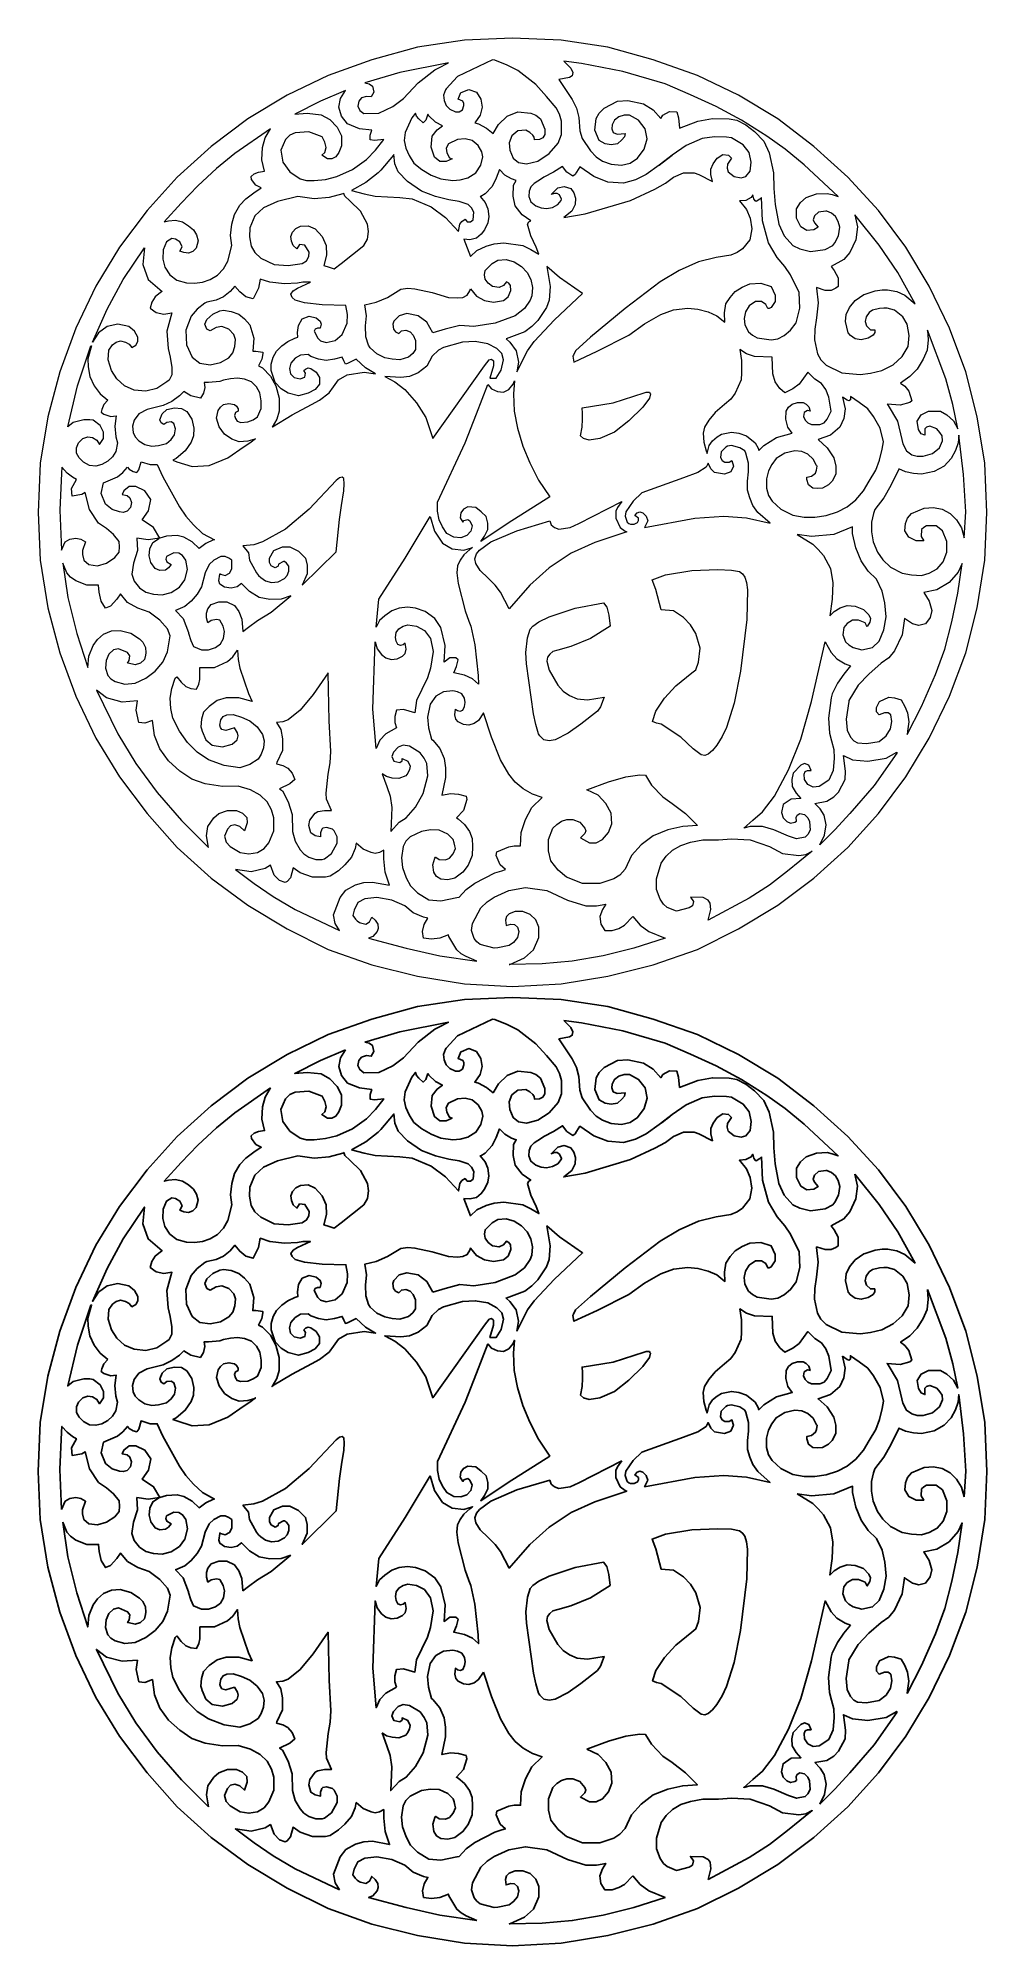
# Model space of a CAD drawing. Header units: centimetres. Extents: x -7.5 to 6.5, y -14.6 to 13.6.
import ezdxf

# ---------------------------------------------------------------- set-up
doc = ezdxf.new("R2010")
doc.units = ezdxf.units.CM
doc.header["$MEASUREMENT"] = 0

msp = doc.modelspace()

# ---------------------------------------------------------------- linework, layer by layer
at = {"lineweight": 9}
for points, knots in [([(-0.53173, 13.59896), (-0.53173, 13.59896), (0.18509, 13.5671), (0.18509, 13.5671), (0.18509, 13.5671), (0.18509, 13.5671), (0.87802, 13.46356), (0.87802, 13.46356), (0.87802, 13.46356), (0.87802, 13.46356), (1.54705, 13.2804), (1.54705, 13.2804), (1.54705, 13.2804), (1.54705, 13.2804), (2.20016, 13.04939), (2.20016, 13.04939), (2.20016, 13.04939), (2.20016, 13.04939), (2.80547, 12.75474), (2.80547, 12.75474), (2.80547, 12.75474), (2.80547, 12.75474), (3.38689, 12.40426), (3.38689, 12.40426), (3.38689, 12.40426), (3.38689, 12.40426), (3.92052, 11.99809), (3.92052, 11.99809), (3.92052, 11.99809), (3.92052, 11.99809), (4.4223, 11.54407), (4.4223, 11.54407), (4.4223, 11.54407), (4.4223, 11.54407), (4.87629, 11.05029), (4.87629, 11.05029), (4.87629, 11.05029), (4.87629, 11.05029), (5.28249, 10.50869), (5.28249, 10.50869), (5.28249, 10.50869), (5.28249, 10.50869), (5.62497, 9.9352), (5.62497, 9.9352), (5.62497, 9.9352), (5.62497, 9.9352), (5.92762, 9.314), (5.92762, 9.314), (5.92762, 9.314), (5.92762, 9.314), (6.16657, 8.66882), (6.16657, 8.66882), (6.16657, 8.66882), (6.16657, 8.66882), (6.33382, 7.99982), (6.33382, 7.99982), (6.33382, 7.99982), (6.33382, 7.99982), (6.44533, 7.31483), (6.44533, 7.31483), (6.44533, 7.31483), (6.44533, 7.31483), (6.47719, 6.59007), (6.47719, 6.59007), (6.47719, 6.59007), (6.47719, 6.59007), (6.44533, 5.88121), (6.44533, 5.88121), (6.44533, 5.88121), (6.44533, 5.88121), (6.33382, 5.18029), (6.33382, 5.18029), (6.33382, 5.18029), (6.33382, 5.18029), (6.16657, 4.51126), (6.16657, 4.51126), (6.16657, 4.51126), (6.16657, 4.51126), (5.92762, 3.87412), (5.92762, 3.87412), (5.92762, 3.87412), (5.92762, 3.87412), (5.62497, 3.25284), (5.62497, 3.25284), (5.62497, 3.25284), (5.62497, 3.25284), (5.28249, 2.67941), (5.28249, 2.67941), (5.28249, 2.67941), (5.28249, 2.67941), (4.87629, 2.13778), (4.87629, 2.13778), (4.87629, 2.13778), (4.87629, 2.13778), (4.4223, 1.63604), (4.4223, 1.63604), (4.4223, 1.63604), (4.4223, 1.63604), (3.92052, 1.18202), (3.92052, 1.18202), (3.92052, 1.18202), (3.92052, 1.18202), (3.38689, 0.78379), (3.38689, 0.78379), (3.38689, 0.78379), (3.38689, 0.78379), (2.80547, 0.43334), (2.80547, 0.43334), (2.80547, 0.43334), (2.80547, 0.43334), (2.20016, 0.13069), (2.20016, 0.13069), (2.20016, 0.13069), (2.20016, 0.13069), (1.54705, -0.1003), (1.54705, -0.1003), (1.54705, -0.1003), (1.54705, -0.1003), (0.87802, -0.26755), (0.87802, -0.26755), (0.87802, -0.26755), (0.87802, -0.26755), (0.18509, -0.37906), (0.18509, -0.37906), (0.18509, -0.37906), (0.18509, -0.37906), (-0.53173, -0.41888), (-0.53173, -0.41888), (-0.53173, -0.41888), (-0.53173, -0.41888), (-1.24058, -0.37906), (-1.24058, -0.37906), (-1.24058, -0.37906), (-1.24058, -0.37906), (-1.93351, -0.26755), (-1.93351, -0.26755), (-1.93351, -0.26755), (-1.93351, -0.26755), (-2.61051, -0.1003), (-2.61051, -0.1003), (-2.61051, -0.1003), (-2.61051, -0.1003), (-3.25565, 0.13069), (-3.25565, 0.13069), (-3.25565, 0.13069), (-3.25565, 0.13069), (-3.86097, 0.43334), (-3.86097, 0.43334), (-3.86097, 0.43334), (-3.86097, 0.43334), (-4.44239, 0.78379), (-4.44239, 0.78379), (-4.44239, 0.78379), (-4.44239, 0.78379), (-4.98399, 1.18202), (-4.98399, 1.18202), (-4.98399, 1.18202), (-4.98399, 1.18202), (-5.48576, 1.63604), (-5.48576, 1.63604), (-5.48576, 1.63604), (-5.48576, 1.63604), (-5.93178, 2.13778), (-5.93178, 2.13778), (-5.93178, 2.13778), (-5.93178, 2.13778), (-6.33798, 2.67941), (-6.33798, 2.67941), (-6.33798, 2.67941), (-6.33798, 2.67941), (-6.68843, 3.25284), (-6.68843, 3.25284), (-6.68843, 3.25284), (-6.68843, 3.25284), (-6.98313, 3.87412), (-6.98313, 3.87412), (-6.98313, 3.87412), (-6.98313, 3.87412), (-7.22207, 4.51126), (-7.22207, 4.51126), (-7.22207, 4.51126), (-7.22207, 4.51126), (-7.39728, 5.18029), (-7.39728, 5.18029), (-7.39728, 5.18029), (-7.39728, 5.18029), (-7.50879, 5.88121), (-7.50879, 5.88121), (-7.50879, 5.88121), (-7.50879, 5.88121), (-7.54065, 6.59007), (-7.54065, 6.59007), (-7.54065, 6.59007), (-7.54065, 6.59007), (-7.50879, 7.31483), (-7.50879, 7.31483), (-7.50879, 7.31483), (-7.50879, 7.31483), (-7.39728, 7.99982), (-7.39728, 7.99982), (-7.39728, 7.99982), (-7.39728, 7.99982), (-7.22207, 8.66882), (-7.22207, 8.66882), (-7.22207, 8.66882), (-7.22207, 8.66882), (-6.98313, 9.314), (-6.98313, 9.314), (-6.98313, 9.314), (-6.98313, 9.314), (-6.68843, 9.9352), (-6.68843, 9.9352), (-6.68843, 9.9352), (-6.68843, 9.9352), (-6.33798, 10.50869), (-6.33798, 10.50869), (-6.33798, 10.50869), (-6.33798, 10.50869), (-5.93178, 11.05029), (-5.93178, 11.05029), (-5.93178, 11.05029), (-5.93178, 11.05029), (-5.48576, 11.54407), (-5.48576, 11.54407), (-5.48576, 11.54407), (-5.48576, 11.54407), (-4.98399, 11.99809), (-4.98399, 11.99809), (-4.98399, 11.99809), (-4.98399, 11.99809), (-4.44239, 12.40426), (-4.44239, 12.40426), (-4.44239, 12.40426), (-4.44239, 12.40426), (-3.86097, 12.75474), (-3.86097, 12.75474), (-3.86097, 12.75474), (-3.86097, 12.75474), (-3.25565, 13.04939), (-3.25565, 13.04939), (-3.25565, 13.04939), (-3.25565, 13.04939), (-2.61051, 13.2804), (-2.61051, 13.2804), (-2.61051, 13.2804), (-2.61051, 13.2804), (-1.93351, 13.46356), (-1.93351, 13.46356), (-1.93351, 13.46356), (-1.93351, 13.46356), (-1.24058, 13.5671), (-1.24058, 13.5671), (-1.24058, 13.5671), (-1.24058, 13.5671), (-0.53173, 13.59896), (-0.53173, 13.59896)], [0, 0, 0, 0, 0.01538462, 0.01538462, 0.01538462, 0.01538462, 0.03076923, 0.03076923, 0.03076923, 0.03076923, 0.04615385, 0.04615385, 0.04615385, 0.04615385, 0.06153846, 0.06153846, 0.06153846, 0.06153846, 0.07692308, 0.07692308, 0.07692308, 0.07692308, 0.09230769, 0.09230769, 0.09230769, 0.09230769, 0.10769231, 0.10769231, 0.10769231, 0.10769231, 0.12307692, 0.12307692, 0.12307692, 0.12307692, 0.13846154, 0.13846154, 0.13846154, 0.13846154, 0.15384615, 0.15384615, 0.15384615, 0.15384615, 0.16923077, 0.16923077, 0.16923077, 0.16923077, 0.18461538, 0.18461538, 0.18461538, 0.18461538, 0.2, 0.2, 0.2, 0.2, 0.21538462, 0.21538462, 0.21538462, 0.21538462, 0.23076923, 0.23076923, 0.23076923, 0.23076923, 0.24615385, 0.24615385, 0.24615385, 0.24615385, 0.26153846, 0.26153846, 0.26153846, 0.26153846, 0.27692308, 0.27692308, 0.27692308, 0.27692308, 0.29230769, 0.29230769, 0.29230769, 0.29230769, 0.30769231, 0.30769231, 0.30769231, 0.30769231, 0.32307692, 0.32307692, 0.32307692, 0.32307692, 0.33846154, 0.33846154, 0.33846154, 0.33846154, 0.35384615, 0.35384615, 0.35384615, 0.35384615, 0.36923077, 0.36923077, 0.36923077, 0.36923077, 0.38461538, 0.38461538, 0.38461538, 0.38461538, 0.4, 0.4, 0.4, 0.4, 0.41538462, 0.41538462, 0.41538462, 0.41538462, 0.43076923, 0.43076923, 0.43076923, 0.43076923, 0.44615385, 0.44615385, 0.44615385, 0.44615385, 0.46153846, 0.46153846, 0.46153846, 0.46153846, 0.47692308, 0.47692308, 0.47692308, 0.47692308, 0.49230769, 0.49230769, 0.49230769, 0.49230769, 0.50769231, 0.50769231, 0.50769231, 0.50769231, 0.52307692, 0.52307692, 0.52307692, 0.52307692, 0.53846154, 0.53846154, 0.53846154, 0.53846154, 0.55384615, 0.55384615, 0.55384615, 0.55384615, 0.56923077, 0.56923077, 0.56923077, 0.56923077, 0.58461538, 0.58461538, 0.58461538, 0.58461538, 0.6, 0.6, 0.6, 0.6, 0.61538462, 0.61538462, 0.61538462, 0.61538462, 0.63076923, 0.63076923, 0.63076923, 0.63076923, 0.64615385, 0.64615385, 0.64615385, 0.64615385, 0.66153846, 0.66153846, 0.66153846, 0.66153846, 0.67692308, 0.67692308, 0.67692308, 0.67692308, 0.69230769, 0.69230769, 0.69230769, 0.69230769, 0.70769231, 0.70769231, 0.70769231, 0.70769231, 0.72307692, 0.72307692, 0.72307692, 0.72307692, 0.73846154, 0.73846154, 0.73846154, 0.73846154, 0.75384615, 0.75384615, 0.75384615, 0.75384615, 0.76923077, 0.76923077, 0.76923077, 0.76923077, 0.78461538, 0.78461538, 0.78461538, 0.78461538, 0.8, 0.8, 0.8, 0.8, 0.81538462, 0.81538462, 0.81538462, 0.81538462, 0.83076923, 0.83076923, 0.83076923, 0.83076923, 0.84615385, 0.84615385, 0.84615385, 0.84615385, 0.86153846, 0.86153846, 0.86153846, 0.86153846, 0.87692308, 0.87692308, 0.87692308, 0.87692308, 0.89230769, 0.89230769, 0.89230769, 0.89230769, 0.90769231, 0.90769231, 0.90769231, 0.90769231, 0.92307692, 0.92307692, 0.92307692, 0.92307692, 0.93846154, 0.93846154, 0.93846154, 0.93846154, 0.95384615, 0.95384615, 0.95384615, 0.95384615, 0.96923077, 0.96923077, 0.96923077, 0.96923077, 1, 1, 1, 1]), ([(-0.82642, 13.2804), (-0.82642, 13.2804), (-0.79456, 13.27241), (-0.79456, 13.27241), (-0.79456, 13.27241), (-0.79456, 13.27241), (-0.61138, 13.20076), (-0.61138, 13.20076), (-0.61138, 13.20076), (-0.61138, 13.20076), (-0.45208, 13.12111), (-0.45208, 13.12111), (-0.45208, 13.12111), (-0.45208, 13.12111), (-0.18925, 12.91403), (-0.18925, 12.91403), (-0.18925, 12.91403), (-0.18925, 12.91403), (-0.02996, 12.7388), (-0.02996, 12.7388), (-0.02996, 12.7388), (-0.02996, 12.7388), (0.11341, 12.57151), (0.11341, 12.57151), (0.11341, 12.57151), (0.11341, 12.57151), (0.1612, 12.47594), (0.1612, 12.47594), (0.1612, 12.47594), (0.1612, 12.47594), (0.19306, 12.3724), (0.19306, 12.3724), (0.19306, 12.3724), (0.19306, 12.3724), (0.19306, 12.17331), (0.19306, 12.17331), (0.19306, 12.17331), (0.19306, 12.17331), (0.14527, 12.04588), (0.14527, 12.04588), (0.14527, 12.04588), (0.14527, 12.04588), (0.00987, 11.89451), (0.00987, 11.89451), (0.00987, 11.89451), (0.00987, 11.89451), (-0.15739, 11.78301), (-0.15739, 11.78301), (-0.15739, 11.78301), (-0.15739, 11.78301), (-0.32465, 11.74322), (-0.32465, 11.74322), (-0.32465, 11.74322), (-0.32465, 11.74322), (-0.44412, 11.75915), (-0.44412, 11.75915), (-0.44412, 11.75915), (-0.44412, 11.75915), (-0.52377, 11.82286), (-0.52377, 11.82286), (-0.52377, 11.82286), (-0.52377, 11.82286), (-0.57156, 11.9423), (-0.57156, 11.9423), (-0.57156, 11.9423), (-0.57156, 11.9423), (-0.57951, 12.05381), (-0.57951, 12.05381), (-0.57951, 12.05381), (-0.57951, 12.05381), (-0.53969, 12.15738), (-0.53969, 12.15738), (-0.53969, 12.15738), (-0.53969, 12.15738), (-0.45208, 12.22903), (-0.45208, 12.22903), (-0.45208, 12.22903), (-0.45208, 12.22903), (-0.33261, 12.23703), (-0.33261, 12.23703), (-0.33261, 12.23703), (-0.33261, 12.23703), (-0.27686, 12.20517), (-0.27686, 12.20517), (-0.27686, 12.20517), (-0.27686, 12.20517), (-0.22907, 12.16532), (-0.22907, 12.16532), (-0.22907, 12.16532), (-0.22907, 12.16532), (-0.21314, 12.13346), (-0.21314, 12.13346), (-0.21314, 12.13346), (-0.21314, 12.13346), (-0.20517, 12.10159), (-0.20517, 12.10159), (-0.20517, 12.10159), (-0.20517, 12.10159), (-0.20517, 12.09367), (-0.20517, 12.09367), (-0.20517, 12.09367), (-0.20517, 12.09367), (-0.13349, 12.10159), (-0.13349, 12.10159), (-0.13349, 12.10159), (-0.13349, 12.10159), (-0.0857, 12.12552), (-0.0857, 12.12552), (-0.0857, 12.12552), (-0.0857, 12.12552), (-0.05385, 12.17331), (-0.05385, 12.17331), (-0.05385, 12.17331), (-0.05385, 12.17331), (-0.05385, 12.25296), (-0.05385, 12.25296), (-0.05385, 12.25296), (-0.05385, 12.25296), (-0.11757, 12.40426), (-0.11757, 12.40426), (-0.11757, 12.40426), (-0.11757, 12.40426), (-0.18925, 12.46001), (-0.18925, 12.46001), (-0.18925, 12.46001), (-0.18925, 12.46001), (-0.26093, 12.49187), (-0.26093, 12.49187), (-0.26093, 12.49187), (-0.26093, 12.49187), (-0.45208, 12.5078), (-0.45208, 12.5078), (-0.45208, 12.5078), (-0.45208, 12.5078), (-0.61138, 12.44408), (-0.61138, 12.44408), (-0.61138, 12.44408), (-0.61138, 12.44408), (-0.73881, 12.32461), (-0.73881, 12.32461), (-0.73881, 12.32461), (-0.73881, 12.32461), (-0.81846, 12.18925), (-0.81846, 12.18925), (-0.81846, 12.18925), (-0.81846, 12.18925), (-0.91403, 12.26889), (-0.91403, 12.26889), (-0.91403, 12.26889), (-0.91403, 12.26889), (-1.0335, 12.33261), (-1.0335, 12.33261), (-1.0335, 12.33261), (-1.0335, 12.33261), (-1.08926, 12.34854), (-1.08926, 12.34854), (-1.08926, 12.34854), (-1.08926, 12.34854), (-1.00961, 12.46001), (-1.00961, 12.46001), (-1.00961, 12.46001), (-1.00961, 12.46001), (-0.97776, 12.57951), (-0.97776, 12.57951), (-0.97776, 12.57951), (-0.97776, 12.57951), (-1.00165, 12.69895), (-1.00165, 12.69895), (-1.00165, 12.69895), (-1.00165, 12.69895), (-1.06537, 12.80253), (-1.06537, 12.80253), (-1.06537, 12.80253), (-1.06537, 12.80253), (-1.17687, 12.84231), (-1.17687, 12.84231), (-1.17687, 12.84231), (-1.17687, 12.84231), (-1.28837, 12.79453), (-1.28837, 12.79453), (-1.28837, 12.79453), (-1.28837, 12.79453), (-1.29634, 12.79453), (-1.29634, 12.79453), (-1.29634, 12.79453), (-1.29634, 12.79453), (-1.33616, 12.69895), (-1.33616, 12.69895), (-1.33616, 12.69895), (-1.33616, 12.69895), (-1.26448, 12.6671), (-1.26448, 12.6671), (-1.26448, 12.6671), (-1.26448, 12.6671), (-1.24855, 12.63523), (-1.24855, 12.63523), (-1.24855, 12.63523), (-1.24855, 12.63523), (-1.24855, 12.60337), (-1.24855, 12.60337), (-1.24855, 12.60337), (-1.24855, 12.60337), (-1.27244, 12.53966), (-1.27244, 12.53966), (-1.27244, 12.53966), (-1.27244, 12.53966), (-1.32023, 12.5078), (-1.32023, 12.5078), (-1.32023, 12.5078), (-1.32023, 12.5078), (-1.37599, 12.5078), (-1.37599, 12.5078), (-1.37599, 12.5078), (-1.37599, 12.5078), (-1.45563, 12.54765), (-1.45563, 12.54765), (-1.45563, 12.54765), (-1.45563, 12.54765), (-1.51139, 12.60337), (-1.51139, 12.60337), (-1.51139, 12.60337), (-1.51139, 12.60337), (-1.54325, 12.67509), (-1.54325, 12.67509), (-1.54325, 12.67509), (-1.54325, 12.67509), (-1.55121, 12.75474), (-1.55121, 12.75474), (-1.55121, 12.75474), (-1.55121, 12.75474), (-1.51935, 12.83438), (-1.51935, 12.83438), (-1.51935, 12.83438), (-1.51935, 12.83438), (-1.51139, 12.85031), (-1.51139, 12.85031), (-1.51139, 12.85031), (-1.51139, 12.85031), (-1.34413, 13.03347), (-1.34413, 13.03347), (-1.34413, 13.03347), (-1.34413, 13.03347), (-0.82642, 13.2804), (-0.82642, 13.2804)], [0, 0, 0, 0, 0.01612903, 0.01612903, 0.01612903, 0.01612903, 0.03225806, 0.03225806, 0.03225806, 0.03225806, 0.0483871, 0.0483871, 0.0483871, 0.0483871, 0.06451613, 0.06451613, 0.06451613, 0.06451613, 0.08064516, 0.08064516, 0.08064516, 0.08064516, 0.09677419, 0.09677419, 0.09677419, 0.09677419, 0.11290323, 0.11290323, 0.11290323, 0.11290323, 0.12903226, 0.12903226, 0.12903226, 0.12903226, 0.14516129, 0.14516129, 0.14516129, 0.14516129, 0.16129032, 0.16129032, 0.16129032, 0.16129032, 0.17741935, 0.17741935, 0.17741935, 0.17741935, 0.19354839, 0.19354839, 0.19354839, 0.19354839, 0.20967742, 0.20967742, 0.20967742, 0.20967742, 0.22580645, 0.22580645, 0.22580645, 0.22580645, 0.24193548, 0.24193548, 0.24193548, 0.24193548, 0.25806452, 0.25806452, 0.25806452, 0.25806452, 0.27419355, 0.27419355, 0.27419355, 0.27419355, 0.29032258, 0.29032258, 0.29032258, 0.29032258, 0.30645161, 0.30645161, 0.30645161, 0.30645161, 0.32258065, 0.32258065, 0.32258065, 0.32258065, 0.33870968, 0.33870968, 0.33870968, 0.33870968, 0.35483871, 0.35483871, 0.35483871, 0.35483871, 0.37096774, 0.37096774, 0.37096774, 0.37096774, 0.38709677, 0.38709677, 0.38709677, 0.38709677, 0.40322581, 0.40322581, 0.40322581, 0.40322581, 0.41935484, 0.41935484, 0.41935484, 0.41935484, 0.43548387, 0.43548387, 0.43548387, 0.43548387, 0.4516129, 0.4516129, 0.4516129, 0.4516129, 0.46774194, 0.46774194, 0.46774194, 0.46774194, 0.48387097, 0.48387097, 0.48387097, 0.48387097, 0.5, 0.5, 0.5, 0.5, 0.51612903, 0.51612903, 0.51612903, 0.51612903, 0.53225806, 0.53225806, 0.53225806, 0.53225806, 0.5483871, 0.5483871, 0.5483871, 0.5483871, 0.56451613, 0.56451613, 0.56451613, 0.56451613, 0.58064516, 0.58064516, 0.58064516, 0.58064516, 0.59677419, 0.59677419, 0.59677419, 0.59677419, 0.61290323, 0.61290323, 0.61290323, 0.61290323, 0.62903226, 0.62903226, 0.62903226, 0.62903226, 0.64516129, 0.64516129, 0.64516129, 0.64516129, 0.66129032, 0.66129032, 0.66129032, 0.66129032, 0.67741935, 0.67741935, 0.67741935, 0.67741935, 0.69354839, 0.69354839, 0.69354839, 0.69354839, 0.70967742, 0.70967742, 0.70967742, 0.70967742, 0.72580645, 0.72580645, 0.72580645, 0.72580645, 0.74193548, 0.74193548, 0.74193548, 0.74193548, 0.75806452, 0.75806452, 0.75806452, 0.75806452, 0.77419355, 0.77419355, 0.77419355, 0.77419355, 0.79032258, 0.79032258, 0.79032258, 0.79032258, 0.80645161, 0.80645161, 0.80645161, 0.80645161, 0.82258065, 0.82258065, 0.82258065, 0.82258065, 0.83870968, 0.83870968, 0.83870968, 0.83870968, 0.85483871, 0.85483871, 0.85483871, 0.85483871, 0.87096774, 0.87096774, 0.87096774, 0.87096774, 0.88709677, 0.88709677, 0.88709677, 0.88709677, 0.90322581, 0.90322581, 0.90322581, 0.90322581, 0.91935484, 0.91935484, 0.91935484, 0.91935484, 0.93548387, 0.93548387, 0.93548387, 0.93548387, 0.9516129, 0.9516129, 0.9516129, 0.9516129, 0.96774194, 0.96774194, 0.96774194, 0.96774194, 1, 1, 1, 1]), ([(0.22491, 13.25648), (0.22491, 13.25648), (0.48775, 13.22462), (0.48775, 13.22462), (0.48775, 13.22462), (0.48775, 13.22462), (1.10103, 13.10518), (1.10103, 13.10518), (1.10103, 13.10518), (1.10103, 13.10518), (1.72228, 12.92196), (1.72228, 12.92196), (1.72228, 12.92196), (1.72228, 12.92196), (2.09662, 12.76266), (2.09662, 12.76266), (2.09662, 12.76266), (2.09662, 12.76266), (2.47892, 12.58745), (2.47892, 12.58745), (2.47892, 12.58745), (2.47892, 12.58745), (2.85326, 12.38832), (2.85326, 12.38832), (2.85326, 12.38832), (2.85326, 12.38832), (3.2276, 12.14939), (3.2276, 12.14939), (3.2276, 12.14939), (3.2276, 12.14939), (3.49839, 11.95824), (3.49839, 11.95824), (3.49839, 11.95824), (3.49839, 11.95824), (3.77717, 11.72729), (3.77717, 11.72729), (3.77717, 11.72729), (3.77717, 11.72729), (4.27893, 11.25737), (4.27893, 11.25737), (4.27893, 11.25737), (4.27893, 11.25737), (4.19133, 11.28923), (4.19133, 11.28923), (4.19133, 11.28923), (4.19133, 11.28923), (4.11964, 11.30516), (4.11964, 11.30516), (4.11964, 11.30516), (4.11964, 11.30516), (3.96035, 11.29717), (3.96035, 11.29717), (3.96035, 11.29717), (3.96035, 11.29717), (3.80902, 11.24145), (3.80902, 11.24145), (3.80902, 11.24145), (3.80902, 11.24145), (3.72141, 11.16973), (3.72141, 11.16973), (3.72141, 11.16973), (3.72141, 11.16973), (3.66565, 11.07415), (3.66565, 11.07415), (3.66565, 11.07415), (3.66565, 11.07415), (3.66565, 10.93879), (3.66565, 10.93879), (3.66565, 10.93879), (3.66565, 10.93879), (3.72938, 10.81135), (3.72938, 10.81135), (3.72938, 10.81135), (3.72938, 10.81135), (3.81699, 10.75557), (3.81699, 10.75557), (3.81699, 10.75557), (3.81699, 10.75557), (3.92052, 10.76356), (3.92052, 10.76356), (3.92052, 10.76356), (3.92052, 10.76356), (3.98425, 10.80335), (3.98425, 10.80335), (3.98425, 10.80335), (3.98425, 10.80335), (3.92849, 10.86707), (3.92849, 10.86707), (3.92849, 10.86707), (3.92849, 10.86707), (3.91256, 10.91486), (3.91256, 10.91486), (3.91256, 10.91486), (3.91256, 10.91486), (3.92849, 10.97064), (3.92849, 10.97064), (3.92849, 10.97064), (3.92849, 10.97064), (3.99221, 11.02637), (3.99221, 11.02637), (3.99221, 11.02637), (3.99221, 11.02637), (4.09575, 11.04229), (4.09575, 11.04229), (4.09575, 11.04229), (4.09575, 11.04229), (4.11168, 11.04229), (4.11168, 11.04229), (4.11168, 11.04229), (4.11168, 11.04229), (4.18336, 11.01044), (4.18336, 11.01044), (4.18336, 11.01044), (4.18336, 11.01044), (4.23911, 10.96265), (4.23911, 10.96265), (4.23911, 10.96265), (4.23911, 10.96265), (4.27893, 10.891), (4.27893, 10.891), (4.27893, 10.891), (4.27893, 10.891), (4.30283, 10.80335), (4.30283, 10.80335), (4.30283, 10.80335), (4.30283, 10.80335), (4.2869, 10.67592), (4.2869, 10.67592), (4.2869, 10.67592), (4.2869, 10.67592), (4.23115, 10.57241), (4.23115, 10.57241), (4.23115, 10.57241), (4.23115, 10.57241), (4.19929, 10.53256), (4.19929, 10.53256), (4.19929, 10.53256), (4.19929, 10.53256), (4.08778, 10.47683), (4.08778, 10.47683), (4.08778, 10.47683), (4.08778, 10.47683), (3.87274, 10.44495), (3.87274, 10.44495), (3.87274, 10.44495), (3.87274, 10.44495), (3.71344, 10.48477), (3.71344, 10.48477), (3.71344, 10.48477), (3.71344, 10.48477), (3.60991, 10.53256), (3.60991, 10.53256), (3.60991, 10.53256), (3.60991, 10.53256), (3.48247, 10.67592), (3.48247, 10.67592), (3.48247, 10.67592), (3.48247, 10.67592), (3.40283, 10.85115), (3.40283, 10.85115), (3.40283, 10.85115), (3.40283, 10.85115), (3.34707, 11.13787), (3.34707, 11.13787), (3.34707, 11.13787), (3.34707, 11.13787), (3.33115, 11.37681), (3.33115, 11.37681), (3.33115, 11.37681), (3.33115, 11.37681), (3.32318, 11.60778), (3.32318, 11.60778), (3.32318, 11.60778), (3.32318, 11.60778), (3.25946, 11.90252), (3.25946, 11.90252), (3.25946, 11.90252), (3.25946, 11.90252), (3.17981, 12.07773), (3.17981, 12.07773), (3.17981, 12.07773), (3.17981, 12.07773), (3.04442, 12.2211), (3.04442, 12.2211), (3.04442, 12.2211), (3.04442, 12.2211), (2.91698, 12.31667), (2.91698, 12.31667), (2.91698, 12.31667), (2.91698, 12.31667), (2.78158, 12.38832), (2.78158, 12.38832), (2.78158, 12.38832), (2.78158, 12.38832), (2.67008, 12.40426), (2.67008, 12.40426), (2.67008, 12.40426), (2.67008, 12.40426), (2.42317, 12.41222), (2.42317, 12.41222), (2.42317, 12.41222), (2.42317, 12.41222), (2.20812, 12.3724), (2.20812, 12.3724), (2.20812, 12.3724), (2.20812, 12.3724), (1.93732, 12.26889), (1.93732, 12.26889), (1.93732, 12.26889), (1.93732, 12.26889), (1.92139, 12.42019), (1.92139, 12.42019), (1.92139, 12.42019), (1.92139, 12.42019), (1.89749, 12.5078), (1.89749, 12.5078), (1.89749, 12.5078), (1.89749, 12.5078), (1.78599, 12.5158), (1.78599, 12.5158), (1.78599, 12.5158), (1.78599, 12.5158), (1.69041, 12.46001), (1.69041, 12.46001), (1.69041, 12.46001), (1.69041, 12.46001), (1.65856, 12.41222), (1.65856, 12.41222), (1.65856, 12.41222), (1.65856, 12.41222), (1.54705, 12.53966), (1.54705, 12.53966), (1.54705, 12.53966), (1.54705, 12.53966), (1.40368, 12.6273), (1.40368, 12.6273), (1.40368, 12.6273), (1.40368, 12.6273), (1.17271, 12.67509), (1.17271, 12.67509), (1.17271, 12.67509), (1.17271, 12.67509), (1.02139, 12.6671), (1.02139, 12.6671), (1.02139, 12.6671), (1.02139, 12.6671), (0.82227, 12.56358), (0.82227, 12.56358), (0.82227, 12.56358), (0.82227, 12.56358), (0.75058, 12.49187), (0.75058, 12.49187), (0.75058, 12.49187), (0.75058, 12.49187), (0.70279, 12.41222), (0.70279, 12.41222), (0.70279, 12.41222), (0.70279, 12.41222), (0.68687, 12.23703), (0.68687, 12.23703), (0.68687, 12.23703), (0.68687, 12.23703), (0.75058, 12.08567), (0.75058, 12.08567), (0.75058, 12.08567), (0.75058, 12.08567), (0.83819, 12.03788), (0.83819, 12.03788), (0.83819, 12.03788), (0.83819, 12.03788), (0.92581, 12.02195), (0.92581, 12.02195), (0.92581, 12.02195), (0.92581, 12.02195), (1.02139, 12.03788), (1.02139, 12.03788), (1.02139, 12.03788), (1.02139, 12.03788), (1.0851, 12.09367), (1.0851, 12.09367), (1.0851, 12.09367), (1.0851, 12.09367), (1.12492, 12.14146), (1.12492, 12.14146), (1.12492, 12.14146), (1.12492, 12.14146), (1.13289, 12.18925), (1.13289, 12.18925), (1.13289, 12.18925), (1.13289, 12.18925), (1.01342, 12.18124), (1.01342, 12.18124), (1.01342, 12.18124), (1.01342, 12.18124), (0.95766, 12.20517), (0.95766, 12.20517), (0.95766, 12.20517), (0.95766, 12.20517), (0.93377, 12.2609), (0.93377, 12.2609), (0.93377, 12.2609), (0.93377, 12.2609), (0.94174, 12.31667), (0.94174, 12.31667), (0.94174, 12.31667), (0.94174, 12.31667), (0.9736, 12.38832), (0.9736, 12.38832), (0.9736, 12.38832), (0.9736, 12.38832), (1.03731, 12.43611), (1.03731, 12.43611), (1.03731, 12.43611), (1.03731, 12.43611), (1.11696, 12.46001), (1.11696, 12.46001), (1.11696, 12.46001), (1.11696, 12.46001), (1.1966, 12.46001), (1.1966, 12.46001), (1.1966, 12.46001), (1.1966, 12.46001), (1.332, 12.38832), (1.332, 12.38832), (1.332, 12.38832), (1.332, 12.38832), (1.42758, 12.2609), (1.42758, 12.2609), (1.42758, 12.2609), (1.42758, 12.2609), (1.45944, 12.1096), (1.45944, 12.1096), (1.45944, 12.1096), (1.45944, 12.1096), (1.41165, 11.95824), (1.41165, 11.95824), (1.41165, 11.95824), (1.41165, 11.95824), (1.31608, 11.82286), (1.31608, 11.82286), (1.31608, 11.82286), (1.31608, 11.82286), (1.20457, 11.75115), (1.20457, 11.75115), (1.20457, 11.75115), (1.20457, 11.75115), (1.07713, 11.7193), (1.07713, 11.7193), (1.07713, 11.7193), (1.07713, 11.7193), (0.92581, 11.73522), (0.92581, 11.73522), (0.92581, 11.73522), (0.92581, 11.73522), (0.79837, 11.78301), (0.79837, 11.78301), (0.79837, 11.78301), (0.79837, 11.78301), (0.70279, 11.84673), (0.70279, 11.84673), (0.70279, 11.84673), (0.70279, 11.84673), (0.62315, 11.93438), (0.62315, 11.93438), (0.62315, 11.93438), (0.62315, 11.93438), (0.49572, 12.11753), (0.49572, 12.11753), (0.49572, 12.11753), (0.49572, 12.11753), (0.46385, 12.22903), (0.46385, 12.22903), (0.46385, 12.22903), (0.46385, 12.22903), (0.44793, 12.42815), (0.44793, 12.42815), (0.44793, 12.42815), (0.44793, 12.42815), (0.41606, 12.56358), (0.41606, 12.56358), (0.41606, 12.56358), (0.41606, 12.56358), (0.35235, 12.69102), (0.35235, 12.69102), (0.35235, 12.69102), (0.35235, 12.69102), (0.15323, 12.98568), (0.15323, 12.98568), (0.15323, 12.98568), (0.15323, 12.98568), (0.31253, 13.01754), (0.31253, 13.01754), (0.31253, 13.01754), (0.31253, 13.01754), (0.35235, 13.04147), (0.35235, 13.04147), (0.35235, 13.04147), (0.35235, 13.04147), (0.36032, 13.08925), (0.36032, 13.08925), (0.36032, 13.08925), (0.36032, 13.08925), (0.32846, 13.15297), (0.32846, 13.15297), (0.32846, 13.15297), (0.32846, 13.15297), (0.22491, 13.25648), (0.22491, 13.25648)], [0, 0, 0, 0, 0.00970874, 0.00970874, 0.00970874, 0.00970874, 0.01941748, 0.01941748, 0.01941748, 0.01941748, 0.02912621, 0.02912621, 0.02912621, 0.02912621, 0.03883495, 0.03883495, 0.03883495, 0.03883495, 0.04854369, 0.04854369, 0.04854369, 0.04854369, 0.05825243, 0.05825243, 0.05825243, 0.05825243, 0.06796117, 0.06796117, 0.06796117, 0.06796117, 0.0776699, 0.0776699, 0.0776699, 0.0776699, 0.08737864, 0.08737864, 0.08737864, 0.08737864, 0.09708738, 0.09708738, 0.09708738, 0.09708738, 0.10679612, 0.10679612, 0.10679612, 0.10679612, 0.11650485, 0.11650485, 0.11650485, 0.11650485, 0.12621359, 0.12621359, 0.12621359, 0.12621359, 0.13592233, 0.13592233, 0.13592233, 0.13592233, 0.14563107, 0.14563107, 0.14563107, 0.14563107, 0.15533981, 0.15533981, 0.15533981, 0.15533981, 0.16504854, 0.16504854, 0.16504854, 0.16504854, 0.17475728, 0.17475728, 0.17475728, 0.17475728, 0.18446602, 0.18446602, 0.18446602, 0.18446602, 0.19417476, 0.19417476, 0.19417476, 0.19417476, 0.2038835, 0.2038835, 0.2038835, 0.2038835, 0.21359223, 0.21359223, 0.21359223, 0.21359223, 0.22330097, 0.22330097, 0.22330097, 0.22330097, 0.23300971, 0.23300971, 0.23300971, 0.23300971, 0.24271845, 0.24271845, 0.24271845, 0.24271845, 0.25242718, 0.25242718, 0.25242718, 0.25242718, 0.26213592, 0.26213592, 0.26213592, 0.26213592, 0.27184466, 0.27184466, 0.27184466, 0.27184466, 0.2815534, 0.2815534, 0.2815534, 0.2815534, 0.29126214, 0.29126214, 0.29126214, 0.29126214, 0.30097087, 0.30097087, 0.30097087, 0.30097087, 0.31067961, 0.31067961, 0.31067961, 0.31067961, 0.32038835, 0.32038835, 0.32038835, 0.32038835, 0.33009709, 0.33009709, 0.33009709, 0.33009709, 0.33980583, 0.33980583, 0.33980583, 0.33980583, 0.34951456, 0.34951456, 0.34951456, 0.34951456, 0.3592233, 0.3592233, 0.3592233, 0.3592233, 0.36893204, 0.36893204, 0.36893204, 0.36893204, 0.37864078, 0.37864078, 0.37864078, 0.37864078, 0.38834951, 0.38834951, 0.38834951, 0.38834951, 0.39805825, 0.39805825, 0.39805825, 0.39805825, 0.40776699, 0.40776699, 0.40776699, 0.40776699, 0.41747573, 0.41747573, 0.41747573, 0.41747573, 0.42718447, 0.42718447, 0.42718447, 0.42718447, 0.4368932, 0.4368932, 0.4368932, 0.4368932, 0.44660194, 0.44660194, 0.44660194, 0.44660194, 0.45631068, 0.45631068, 0.45631068, 0.45631068, 0.46601942, 0.46601942, 0.46601942, 0.46601942, 0.47572816, 0.47572816, 0.47572816, 0.47572816, 0.48543689, 0.48543689, 0.48543689, 0.48543689, 0.49514563, 0.49514563, 0.49514563, 0.49514563, 0.50485437, 0.50485437, 0.50485437, 0.50485437, 0.51456311, 0.51456311, 0.51456311, 0.51456311, 0.52427184, 0.52427184, 0.52427184, 0.52427184, 0.53398058, 0.53398058, 0.53398058, 0.53398058, 0.54368932, 0.54368932, 0.54368932, 0.54368932, 0.55339806, 0.55339806, 0.55339806, 0.55339806, 0.5631068, 0.5631068, 0.5631068, 0.5631068, 0.57281553, 0.57281553, 0.57281553, 0.57281553, 0.58252427, 0.58252427, 0.58252427, 0.58252427, 0.59223301, 0.59223301, 0.59223301, 0.59223301, 0.60194175, 0.60194175, 0.60194175, 0.60194175, 0.61165049, 0.61165049, 0.61165049, 0.61165049, 0.62135922, 0.62135922, 0.62135922, 0.62135922, 0.63106796, 0.63106796, 0.63106796, 0.63106796, 0.6407767, 0.6407767, 0.6407767, 0.6407767, 0.65048544, 0.65048544, 0.65048544, 0.65048544, 0.66019417, 0.66019417, 0.66019417, 0.66019417, 0.66990291, 0.66990291, 0.66990291, 0.66990291, 0.67961165, 0.67961165, 0.67961165, 0.67961165, 0.68932039, 0.68932039, 0.68932039, 0.68932039, 0.69902913, 0.69902913, 0.69902913, 0.69902913, 0.70873786, 0.70873786, 0.70873786, 0.70873786, 0.7184466, 0.7184466, 0.7184466, 0.7184466, 0.72815534, 0.72815534, 0.72815534, 0.72815534, 0.73786408, 0.73786408, 0.73786408, 0.73786408, 0.74757282, 0.74757282, 0.74757282, 0.74757282, 0.75728155, 0.75728155, 0.75728155, 0.75728155, 0.76699029, 0.76699029, 0.76699029, 0.76699029, 0.77669903, 0.77669903, 0.77669903, 0.77669903, 0.78640777, 0.78640777, 0.78640777, 0.78640777, 0.7961165, 0.7961165, 0.7961165, 0.7961165, 0.80582524, 0.80582524, 0.80582524, 0.80582524, 0.81553398, 0.81553398, 0.81553398, 0.81553398, 0.82524272, 0.82524272, 0.82524272, 0.82524272, 0.83495146, 0.83495146, 0.83495146, 0.83495146, 0.84466019, 0.84466019, 0.84466019, 0.84466019, 0.85436893, 0.85436893, 0.85436893, 0.85436893, 0.86407767, 0.86407767, 0.86407767, 0.86407767, 0.87378641, 0.87378641, 0.87378641, 0.87378641, 0.88349515, 0.88349515, 0.88349515, 0.88349515, 0.89320388, 0.89320388, 0.89320388, 0.89320388, 0.90291262, 0.90291262, 0.90291262, 0.90291262, 0.91262136, 0.91262136, 0.91262136, 0.91262136, 0.9223301, 0.9223301, 0.9223301, 0.9223301, 0.93203883, 0.93203883, 0.93203883, 0.93203883, 0.94174757, 0.94174757, 0.94174757, 0.94174757, 0.95145631, 0.95145631, 0.95145631, 0.95145631, 0.96116505, 0.96116505, 0.96116505, 0.96116505, 0.97087379, 0.97087379, 0.97087379, 0.97087379, 0.98058252, 0.98058252, 0.98058252, 0.98058252, 1, 1, 1, 1]), ([(-2.71405, 12.93789), (-2.71405, 12.93789), (-2.19635, 13.08925), (-2.19635, 13.08925), (-2.19635, 13.08925), (-2.19635, 13.08925), (-1.47952, 13.23262), (-1.47952, 13.23262), (-1.47952, 13.23262), (-1.47952, 13.23262), (-1.63086, 13.15297), (-1.63086, 13.15297), (-1.63086, 13.15297), (-1.63086, 13.15297), (-1.67865, 13.12904), (-1.67865, 13.12904), (-1.67865, 13.12904), (-1.67865, 13.12904), (-1.92555, 12.93789), (-1.92555, 12.93789), (-1.92555, 12.93789), (-1.92555, 12.93789), (-2.14059, 12.70695), (-2.14059, 12.70695), (-2.14059, 12.70695), (-2.14059, 12.70695), (-2.29988, 12.58745), (-2.29988, 12.58745), (-2.29988, 12.58745), (-2.29988, 12.58745), (-2.50697, 12.49187), (-2.50697, 12.49187), (-2.50697, 12.49187), (-2.50697, 12.49187), (-2.72998, 12.48393), (-2.72998, 12.48393), (-2.72998, 12.48393), (-2.72998, 12.48393), (-2.78574, 12.53172), (-2.78574, 12.53172), (-2.78574, 12.53172), (-2.78574, 12.53172), (-2.81759, 12.59544), (-2.81759, 12.59544), (-2.81759, 12.59544), (-2.81759, 12.59544), (-2.80166, 12.6671), (-2.80166, 12.6671), (-2.80166, 12.6671), (-2.80166, 12.6671), (-2.76184, 12.71488), (-2.76184, 12.71488), (-2.76184, 12.71488), (-2.76184, 12.71488), (-2.69016, 12.7388), (-2.69016, 12.7388), (-2.69016, 12.7388), (-2.69016, 12.7388), (-2.61848, 12.73081), (-2.61848, 12.73081), (-2.61848, 12.73081), (-2.61848, 12.73081), (-2.57866, 12.80253), (-2.57866, 12.80253), (-2.57866, 12.80253), (-2.57866, 12.80253), (-2.60255, 12.8901), (-2.60255, 12.8901), (-2.60255, 12.8901), (-2.60255, 12.8901), (-2.65034, 12.92196), (-2.65034, 12.92196), (-2.65034, 12.92196), (-2.65034, 12.92196), (-2.71405, 12.93789), (-2.71405, 12.93789)], [0, 0, 0, 0, 0.05, 0.05, 0.05, 0.05, 0.1, 0.1, 0.1, 0.1, 0.15, 0.15, 0.15, 0.15, 0.2, 0.2, 0.2, 0.2, 0.25, 0.25, 0.25, 0.25, 0.3, 0.3, 0.3, 0.3, 0.35, 0.35, 0.35, 0.35, 0.4, 0.4, 0.4, 0.4, 0.45, 0.45, 0.45, 0.45, 0.5, 0.5, 0.5, 0.5, 0.55, 0.55, 0.55, 0.55, 0.6, 0.6, 0.6, 0.6, 0.65, 0.65, 0.65, 0.65, 0.7, 0.7, 0.7, 0.7, 0.75, 0.75, 0.75, 0.75, 0.8, 0.8, 0.8, 0.8, 0.85, 0.85, 0.85, 0.85, 0.9, 0.9, 0.9, 0.9, 1, 1, 1, 1]), ([(-3.00078, 12.82639), (-3.00078, 12.82639), (-3.07247, 12.70695), (-3.07247, 12.70695), (-3.07247, 12.70695), (-3.07247, 12.70695), (-3.09636, 12.57951), (-3.09636, 12.57951), (-3.09636, 12.57951), (-3.09636, 12.57951), (-3.05653, 12.44408), (-3.05653, 12.44408), (-3.05653, 12.44408), (-3.05653, 12.44408), (-2.96892, 12.33261), (-2.96892, 12.33261), (-2.96892, 12.33261), (-2.96892, 12.33261), (-2.79369, 12.2609), (-2.79369, 12.2609), (-2.79369, 12.2609), (-2.79369, 12.2609), (-2.61051, 12.23703), (-2.61051, 12.23703), (-2.61051, 12.23703), (-2.61051, 12.23703), (-2.6344, 12.16532), (-2.6344, 12.16532), (-2.6344, 12.16532), (-2.6344, 12.16532), (-2.6344, 12.09367), (-2.6344, 12.09367), (-2.6344, 12.09367), (-2.6344, 12.09367), (-2.57069, 12.08567), (-2.57069, 12.08567), (-2.57069, 12.08567), (-2.57069, 12.08567), (-2.43529, 12.10159), (-2.43529, 12.10159), (-2.43529, 12.10159), (-2.43529, 12.10159), (-2.55476, 11.9423), (-2.55476, 11.9423), (-2.55476, 11.9423), (-2.55476, 11.9423), (-2.69016, 11.80694), (-2.69016, 11.80694), (-2.69016, 11.80694), (-2.69016, 11.80694), (-2.89724, 11.65558), (-2.89724, 11.65558), (-2.89724, 11.65558), (-2.89724, 11.65558), (-3.12821, 11.55207), (-3.12821, 11.55207), (-3.12821, 11.55207), (-3.12821, 11.55207), (-3.29547, 11.51221), (-3.29547, 11.51221), (-3.29547, 11.51221), (-3.29547, 11.51221), (-3.46273, 11.49628), (-3.46273, 11.49628), (-3.46273, 11.49628), (-3.46273, 11.49628), (-3.57423, 11.49628), (-3.57423, 11.49628), (-3.57423, 11.49628), (-3.57423, 11.49628), (-3.66981, 11.52021), (-3.66981, 11.52021), (-3.66981, 11.52021), (-3.66981, 11.52021), (-3.82114, 11.62372), (-3.82114, 11.62372), (-3.82114, 11.62372), (-3.82114, 11.62372), (-3.92468, 11.76709), (-3.92468, 11.76709), (-3.92468, 11.76709), (-3.92468, 11.76709), (-3.95654, 11.9423), (-3.95654, 11.9423), (-3.95654, 11.9423), (-3.95654, 11.9423), (-3.88486, 12.10159), (-3.88486, 12.10159), (-3.88486, 12.10159), (-3.88486, 12.10159), (-3.82114, 12.16532), (-3.82114, 12.16532), (-3.82114, 12.16532), (-3.82114, 12.16532), (-3.74149, 12.19717), (-3.74149, 12.19717), (-3.74149, 12.19717), (-3.74149, 12.19717), (-3.54238, 12.21311), (-3.54238, 12.21311), (-3.54238, 12.21311), (-3.54238, 12.21311), (-3.34326, 12.14146), (-3.34326, 12.14146), (-3.34326, 12.14146), (-3.34326, 12.14146), (-3.30344, 12.06181), (-3.30344, 12.06181), (-3.30344, 12.06181), (-3.30344, 12.06181), (-3.28751, 11.98216), (-3.28751, 11.98216), (-3.28751, 11.98216), (-3.28751, 11.98216), (-3.30344, 11.91045), (-3.30344, 11.91045), (-3.30344, 11.91045), (-3.30344, 11.91045), (-3.35123, 11.87065), (-3.35123, 11.87065), (-3.35123, 11.87065), (-3.35123, 11.87065), (-3.26362, 11.81487), (-3.26362, 11.81487), (-3.26362, 11.81487), (-3.26362, 11.81487), (-3.1999, 11.81487), (-3.1999, 11.81487), (-3.1999, 11.81487), (-3.1999, 11.81487), (-3.14415, 11.84673), (-3.14415, 11.84673), (-3.14415, 11.84673), (-3.14415, 11.84673), (-3.09636, 11.91045), (-3.09636, 11.91045), (-3.09636, 11.91045), (-3.09636, 11.91045), (-3.05653, 12.00603), (-3.05653, 12.00603), (-3.05653, 12.00603), (-3.05653, 12.00603), (-3.05653, 12.15738), (-3.05653, 12.15738), (-3.05653, 12.15738), (-3.05653, 12.15738), (-3.12026, 12.28482), (-3.12026, 12.28482), (-3.12026, 12.28482), (-3.12026, 12.28482), (-3.23176, 12.39633), (-3.23176, 12.39633), (-3.23176, 12.39633), (-3.23176, 12.39633), (-3.35919, 12.46798), (-3.35919, 12.46798), (-3.35919, 12.46798), (-3.35919, 12.46798), (-3.56628, 12.49187), (-3.56628, 12.49187), (-3.56628, 12.49187), (-3.56628, 12.49187), (-3.74946, 12.47594), (-3.74946, 12.47594), (-3.74946, 12.47594), (-3.74946, 12.47594), (-3.36716, 12.6671), (-3.36716, 12.6671), (-3.36716, 12.6671), (-3.36716, 12.6671), (-3.00078, 12.82639), (-3.00078, 12.82639)], [0, 0, 0, 0, 0.02272727, 0.02272727, 0.02272727, 0.02272727, 0.04545455, 0.04545455, 0.04545455, 0.04545455, 0.06818182, 0.06818182, 0.06818182, 0.06818182, 0.09090909, 0.09090909, 0.09090909, 0.09090909, 0.11363636, 0.11363636, 0.11363636, 0.11363636, 0.13636364, 0.13636364, 0.13636364, 0.13636364, 0.15909091, 0.15909091, 0.15909091, 0.15909091, 0.18181818, 0.18181818, 0.18181818, 0.18181818, 0.20454545, 0.20454545, 0.20454545, 0.20454545, 0.22727273, 0.22727273, 0.22727273, 0.22727273, 0.25, 0.25, 0.25, 0.25, 0.27272727, 0.27272727, 0.27272727, 0.27272727, 0.29545455, 0.29545455, 0.29545455, 0.29545455, 0.31818182, 0.31818182, 0.31818182, 0.31818182, 0.34090909, 0.34090909, 0.34090909, 0.34090909, 0.36363636, 0.36363636, 0.36363636, 0.36363636, 0.38636364, 0.38636364, 0.38636364, 0.38636364, 0.40909091, 0.40909091, 0.40909091, 0.40909091, 0.43181818, 0.43181818, 0.43181818, 0.43181818, 0.45454545, 0.45454545, 0.45454545, 0.45454545, 0.47727273, 0.47727273, 0.47727273, 0.47727273, 0.5, 0.5, 0.5, 0.5, 0.52272727, 0.52272727, 0.52272727, 0.52272727, 0.54545455, 0.54545455, 0.54545455, 0.54545455, 0.56818182, 0.56818182, 0.56818182, 0.56818182, 0.59090909, 0.59090909, 0.59090909, 0.59090909, 0.61363636, 0.61363636, 0.61363636, 0.61363636, 0.63636364, 0.63636364, 0.63636364, 0.63636364, 0.65909091, 0.65909091, 0.65909091, 0.65909091, 0.68181818, 0.68181818, 0.68181818, 0.68181818, 0.70454545, 0.70454545, 0.70454545, 0.70454545, 0.72727273, 0.72727273, 0.72727273, 0.72727273, 0.75, 0.75, 0.75, 0.75, 0.77272727, 0.77272727, 0.77272727, 0.77272727, 0.79545455, 0.79545455, 0.79545455, 0.79545455, 0.81818182, 0.81818182, 0.81818182, 0.81818182, 0.84090909, 0.84090909, 0.84090909, 0.84090909, 0.86363636, 0.86363636, 0.86363636, 0.86363636, 0.88636364, 0.88636364, 0.88636364, 0.88636364, 0.90909091, 0.90909091, 0.90909091, 0.90909091, 0.93181818, 0.93181818, 0.93181818, 0.93181818, 0.95454545, 0.95454545, 0.95454545, 0.95454545, 1, 1, 1, 1]), ([(-1.78218, 12.47594), (-1.78218, 12.47594), (-1.76625, 12.45205), (-1.76625, 12.45205), (-1.76625, 12.45205), (-1.76625, 12.45205), (-1.67068, 12.35647), (-1.67068, 12.35647), (-1.67068, 12.35647), (-1.67068, 12.35647), (-1.56714, 12.30075), (-1.56714, 12.30075), (-1.56714, 12.30075), (-1.56714, 12.30075), (-1.64678, 12.24496), (-1.64678, 12.24496), (-1.64678, 12.24496), (-1.64678, 12.24496), (-1.71847, 12.14939), (-1.71847, 12.14939), (-1.71847, 12.14939), (-1.71847, 12.14939), (-1.73439, 11.99009), (-1.73439, 11.99009), (-1.73439, 11.99009), (-1.73439, 11.99009), (-1.6866, 11.8388), (-1.6866, 11.8388), (-1.6866, 11.8388), (-1.6866, 11.8388), (-1.60696, 11.77508), (-1.60696, 11.77508), (-1.60696, 11.77508), (-1.60696, 11.77508), (-1.51139, 11.77508), (-1.51139, 11.77508), (-1.51139, 11.77508), (-1.51139, 11.77508), (-1.42378, 11.81487), (-1.42378, 11.81487), (-1.42378, 11.81487), (-1.42378, 11.81487), (-1.4636, 11.8308), (-1.4636, 11.8308), (-1.4636, 11.8308), (-1.4636, 11.8308), (-1.50342, 11.90252), (-1.50342, 11.90252), (-1.50342, 11.90252), (-1.50342, 11.90252), (-1.51139, 11.97417), (-1.51139, 11.97417), (-1.51139, 11.97417), (-1.51139, 11.97417), (-1.47952, 12.03788), (-1.47952, 12.03788), (-1.47952, 12.03788), (-1.47952, 12.03788), (-1.34413, 12.10159), (-1.34413, 12.10159), (-1.34413, 12.10159), (-1.34413, 12.10159), (-1.23262, 12.1096), (-1.23262, 12.1096), (-1.23262, 12.1096), (-1.23262, 12.1096), (-1.12908, 12.08567), (-1.12908, 12.08567), (-1.12908, 12.08567), (-1.12908, 12.08567), (-1.04147, 12.01402), (-1.04147, 12.01402), (-1.04147, 12.01402), (-1.04147, 12.01402), (-0.98571, 11.91844), (-0.98571, 11.91844), (-0.98571, 11.91844), (-0.98571, 11.91844), (-0.96979, 11.84673), (-0.96979, 11.84673), (-0.96979, 11.84673), (-0.96979, 11.84673), (-1.00165, 11.7193), (-1.00165, 11.7193), (-1.00165, 11.7193), (-1.00165, 11.7193), (-1.07333, 11.60778), (-1.07333, 11.60778), (-1.07333, 11.60778), (-1.07333, 11.60778), (-1.19279, 11.53613), (-1.19279, 11.53613), (-1.19279, 11.53613), (-1.19279, 11.53613), (-1.30431, 11.50428), (-1.30431, 11.50428), (-1.30431, 11.50428), (-1.30431, 11.50428), (-1.41581, 11.49628), (-1.41581, 11.49628), (-1.41581, 11.49628), (-1.41581, 11.49628), (-1.59103, 11.52021), (-1.59103, 11.52021), (-1.59103, 11.52021), (-1.59103, 11.52021), (-1.73439, 11.57593), (-1.73439, 11.57593), (-1.73439, 11.57593), (-1.73439, 11.57593), (-1.8698, 11.65558), (-1.8698, 11.65558), (-1.8698, 11.65558), (-1.8698, 11.65558), (-1.98927, 11.75115), (-1.98927, 11.75115), (-1.98927, 11.75115), (-1.98927, 11.75115), (-2.06095, 11.86266), (-2.06095, 11.86266), (-2.06095, 11.86266), (-2.06095, 11.86266), (-2.10874, 11.97417), (-2.10874, 11.97417), (-2.10874, 11.97417), (-2.10874, 11.97417), (-2.13264, 12.08567), (-2.13264, 12.08567), (-2.13264, 12.08567), (-2.13264, 12.08567), (-2.1167, 12.20517), (-2.1167, 12.20517), (-2.1167, 12.20517), (-2.1167, 12.20517), (-2.02112, 12.42019), (-2.02112, 12.42019), (-2.02112, 12.42019), (-2.02112, 12.42019), (-1.96538, 12.49187), (-1.96538, 12.49187), (-1.96538, 12.49187), (-1.96538, 12.49187), (-1.94944, 12.44408), (-1.94944, 12.44408), (-1.94944, 12.44408), (-1.94944, 12.44408), (-1.91759, 12.40426), (-1.91759, 12.40426), (-1.91759, 12.40426), (-1.91759, 12.40426), (-1.85386, 12.34854), (-1.85386, 12.34854), (-1.85386, 12.34854), (-1.85386, 12.34854), (-1.81404, 12.38832), (-1.81404, 12.38832), (-1.81404, 12.38832), (-1.81404, 12.38832), (-1.78218, 12.47594), (-1.78218, 12.47594)], [0, 0, 0, 0, 0.02439024, 0.02439024, 0.02439024, 0.02439024, 0.04878049, 0.04878049, 0.04878049, 0.04878049, 0.07317073, 0.07317073, 0.07317073, 0.07317073, 0.09756098, 0.09756098, 0.09756098, 0.09756098, 0.12195122, 0.12195122, 0.12195122, 0.12195122, 0.14634146, 0.14634146, 0.14634146, 0.14634146, 0.17073171, 0.17073171, 0.17073171, 0.17073171, 0.19512195, 0.19512195, 0.19512195, 0.19512195, 0.2195122, 0.2195122, 0.2195122, 0.2195122, 0.24390244, 0.24390244, 0.24390244, 0.24390244, 0.26829268, 0.26829268, 0.26829268, 0.26829268, 0.29268293, 0.29268293, 0.29268293, 0.29268293, 0.31707317, 0.31707317, 0.31707317, 0.31707317, 0.34146341, 0.34146341, 0.34146341, 0.34146341, 0.36585366, 0.36585366, 0.36585366, 0.36585366, 0.3902439, 0.3902439, 0.3902439, 0.3902439, 0.41463415, 0.41463415, 0.41463415, 0.41463415, 0.43902439, 0.43902439, 0.43902439, 0.43902439, 0.46341463, 0.46341463, 0.46341463, 0.46341463, 0.48780488, 0.48780488, 0.48780488, 0.48780488, 0.51219512, 0.51219512, 0.51219512, 0.51219512, 0.53658537, 0.53658537, 0.53658537, 0.53658537, 0.56097561, 0.56097561, 0.56097561, 0.56097561, 0.58536585, 0.58536585, 0.58536585, 0.58536585, 0.6097561, 0.6097561, 0.6097561, 0.6097561, 0.63414634, 0.63414634, 0.63414634, 0.63414634, 0.65853659, 0.65853659, 0.65853659, 0.65853659, 0.68292683, 0.68292683, 0.68292683, 0.68292683, 0.70731707, 0.70731707, 0.70731707, 0.70731707, 0.73170732, 0.73170732, 0.73170732, 0.73170732, 0.75609756, 0.75609756, 0.75609756, 0.75609756, 0.7804878, 0.7804878, 0.7804878, 0.7804878, 0.80487805, 0.80487805, 0.80487805, 0.80487805, 0.82926829, 0.82926829, 0.82926829, 0.82926829, 0.85365854, 0.85365854, 0.85365854, 0.85365854, 0.87804878, 0.87804878, 0.87804878, 0.87804878, 0.90243902, 0.90243902, 0.90243902, 0.90243902, 0.92682927, 0.92682927, 0.92682927, 0.92682927, 0.95121951, 0.95121951, 0.95121951, 0.95121951, 1, 1, 1, 1]), ([(-4.10787, 12.2609), (-4.10787, 12.2609), (-4.18752, 12.12552), (-4.18752, 12.12552), (-4.18752, 12.12552), (-4.18752, 12.12552), (-4.22735, 11.98216), (-4.22735, 11.98216), (-4.22735, 11.98216), (-4.22735, 11.98216), (-4.2353, 11.79894), (-4.2353, 11.79894), (-4.2353, 11.79894), (-4.2353, 11.79894), (-4.19548, 11.63171), (-4.19548, 11.63171), (-4.19548, 11.63171), (-4.19548, 11.63171), (-4.28309, 11.61579), (-4.28309, 11.61579), (-4.28309, 11.61579), (-4.28309, 11.61579), (-4.34682, 11.59186), (-4.34682, 11.59186), (-4.34682, 11.59186), (-4.34682, 11.59186), (-4.39461, 11.55207), (-4.39461, 11.55207), (-4.39461, 11.55207), (-4.39461, 11.55207), (-4.38664, 11.51221), (-4.38664, 11.51221), (-4.38664, 11.51221), (-4.38664, 11.51221), (-4.32292, 11.4246), (-4.32292, 11.4246), (-4.32292, 11.4246), (-4.32292, 11.4246), (-4.24327, 11.38478), (-4.24327, 11.38478), (-4.24327, 11.38478), (-4.24327, 11.38478), (-4.35477, 11.3131), (-4.35477, 11.3131), (-4.35477, 11.3131), (-4.35477, 11.3131), (-4.47425, 11.22552), (-4.47425, 11.22552), (-4.47425, 11.22552), (-4.47425, 11.22552), (-4.56185, 11.12994), (-4.56185, 11.12994), (-4.56185, 11.12994), (-4.56185, 11.12994), (-4.64151, 10.9945), (-4.64151, 10.9945), (-4.64151, 10.9945), (-4.64151, 10.9945), (-4.68133, 10.85115), (-4.68133, 10.85115), (-4.68133, 10.85115), (-4.68133, 10.85115), (-4.69726, 10.68392), (-4.69726, 10.68392), (-4.69726, 10.68392), (-4.69726, 10.68392), (-4.68133, 10.53256), (-4.68133, 10.53256), (-4.68133, 10.53256), (-4.68133, 10.53256), (-4.73708, 10.30158), (-4.73708, 10.30158), (-4.73708, 10.30158), (-4.73708, 10.30158), (-4.8008, 10.19008), (-4.8008, 10.19008), (-4.8008, 10.19008), (-4.8008, 10.19008), (-4.88842, 10.0945), (-4.88842, 10.0945), (-4.88842, 10.0945), (-4.88842, 10.0945), (-4.99992, 10.03078), (-4.99992, 10.03078), (-4.99992, 10.03078), (-4.99992, 10.03078), (-5.11142, 9.99099), (-5.11142, 9.99099), (-5.11142, 9.99099), (-5.11142, 9.99099), (-5.23089, 9.97506), (-5.23089, 9.97506), (-5.23089, 9.97506), (-5.23089, 9.97506), (-5.35036, 9.98299), (-5.35036, 9.98299), (-5.35036, 9.98299), (-5.35036, 9.98299), (-5.49373, 10.02285), (-5.49373, 10.02285), (-5.49373, 10.02285), (-5.49373, 10.02285), (-5.59727, 10.10249), (-5.59727, 10.10249), (-5.59727, 10.10249), (-5.59727, 10.10249), (-5.66895, 10.214), (-5.66895, 10.214), (-5.66895, 10.214), (-5.66895, 10.214), (-5.70081, 10.33344), (-5.70081, 10.33344), (-5.70081, 10.33344), (-5.70081, 10.33344), (-5.69284, 10.46884), (-5.69284, 10.46884), (-5.69284, 10.46884), (-5.69284, 10.46884), (-5.64505, 10.58835), (-5.64505, 10.58835), (-5.64505, 10.58835), (-5.64505, 10.58835), (-5.56541, 10.63613), (-5.56541, 10.63613), (-5.56541, 10.63613), (-5.56541, 10.63613), (-5.50965, 10.62813), (-5.50965, 10.62813), (-5.50965, 10.62813), (-5.50965, 10.62813), (-5.44594, 10.58835), (-5.44594, 10.58835), (-5.44594, 10.58835), (-5.44594, 10.58835), (-5.41408, 10.51663), (-5.41408, 10.51663), (-5.41408, 10.51663), (-5.41408, 10.51663), (-5.44594, 10.45291), (-5.44594, 10.45291), (-5.44594, 10.45291), (-5.44594, 10.45291), (-5.39018, 10.42901), (-5.39018, 10.42901), (-5.39018, 10.42901), (-5.39018, 10.42901), (-5.3185, 10.42105), (-5.3185, 10.42105), (-5.3185, 10.42105), (-5.3185, 10.42105), (-5.25479, 10.44495), (-5.25479, 10.44495), (-5.25479, 10.44495), (-5.25479, 10.44495), (-5.207, 10.49277), (-5.207, 10.49277), (-5.207, 10.49277), (-5.207, 10.49277), (-5.17514, 10.60427), (-5.17514, 10.60427), (-5.17514, 10.60427), (-5.17514, 10.60427), (-5.19903, 10.69185), (-5.19903, 10.69185), (-5.19903, 10.69185), (-5.19903, 10.69185), (-5.24682, 10.76356), (-5.24682, 10.76356), (-5.24682, 10.76356), (-5.24682, 10.76356), (-5.3185, 10.82728), (-5.3185, 10.82728), (-5.3185, 10.82728), (-5.3185, 10.82728), (-5.40612, 10.883), (-5.40612, 10.883), (-5.40612, 10.883), (-5.40612, 10.883), (-5.50965, 10.90693), (-5.50965, 10.90693), (-5.50965, 10.90693), (-5.50965, 10.90693), (-5.6132, 10.89894), (-5.6132, 10.89894), (-5.6132, 10.89894), (-5.6132, 10.89894), (-5.67691, 10.883), (-5.67691, 10.883), (-5.67691, 10.883), (-5.67691, 10.883), (-5.43001, 11.1618), (-5.43001, 11.1618), (-5.43001, 11.1618), (-5.43001, 11.1618), (-5.1831, 11.41664), (-5.1831, 11.41664), (-5.1831, 11.41664), (-5.1831, 11.41664), (-4.90434, 11.67151), (-4.90434, 11.67151), (-4.90434, 11.67151), (-4.90434, 11.67151), (-4.63354, 11.89451), (-4.63354, 11.89451), (-4.63354, 11.89451), (-4.63354, 11.89451), (-4.10787, 12.2609), (-4.10787, 12.2609)], [0, 0, 0, 0, 0.01886792, 0.01886792, 0.01886792, 0.01886792, 0.03773585, 0.03773585, 0.03773585, 0.03773585, 0.05660377, 0.05660377, 0.05660377, 0.05660377, 0.0754717, 0.0754717, 0.0754717, 0.0754717, 0.09433962, 0.09433962, 0.09433962, 0.09433962, 0.11320755, 0.11320755, 0.11320755, 0.11320755, 0.13207547, 0.13207547, 0.13207547, 0.13207547, 0.1509434, 0.1509434, 0.1509434, 0.1509434, 0.16981132, 0.16981132, 0.16981132, 0.16981132, 0.18867925, 0.18867925, 0.18867925, 0.18867925, 0.20754717, 0.20754717, 0.20754717, 0.20754717, 0.22641509, 0.22641509, 0.22641509, 0.22641509, 0.24528302, 0.24528302, 0.24528302, 0.24528302, 0.26415094, 0.26415094, 0.26415094, 0.26415094, 0.28301887, 0.28301887, 0.28301887, 0.28301887, 0.30188679, 0.30188679, 0.30188679, 0.30188679, 0.32075472, 0.32075472, 0.32075472, 0.32075472, 0.33962264, 0.33962264, 0.33962264, 0.33962264, 0.35849057, 0.35849057, 0.35849057, 0.35849057, 0.37735849, 0.37735849, 0.37735849, 0.37735849, 0.39622642, 0.39622642, 0.39622642, 0.39622642, 0.41509434, 0.41509434, 0.41509434, 0.41509434, 0.43396226, 0.43396226, 0.43396226, 0.43396226, 0.45283019, 0.45283019, 0.45283019, 0.45283019, 0.47169811, 0.47169811, 0.47169811, 0.47169811, 0.49056604, 0.49056604, 0.49056604, 0.49056604, 0.50943396, 0.50943396, 0.50943396, 0.50943396, 0.52830189, 0.52830189, 0.52830189, 0.52830189, 0.54716981, 0.54716981, 0.54716981, 0.54716981, 0.56603774, 0.56603774, 0.56603774, 0.56603774, 0.58490566, 0.58490566, 0.58490566, 0.58490566, 0.60377358, 0.60377358, 0.60377358, 0.60377358, 0.62264151, 0.62264151, 0.62264151, 0.62264151, 0.64150943, 0.64150943, 0.64150943, 0.64150943, 0.66037736, 0.66037736, 0.66037736, 0.66037736, 0.67924528, 0.67924528, 0.67924528, 0.67924528, 0.69811321, 0.69811321, 0.69811321, 0.69811321, 0.71698113, 0.71698113, 0.71698113, 0.71698113, 0.73584906, 0.73584906, 0.73584906, 0.73584906, 0.75471698, 0.75471698, 0.75471698, 0.75471698, 0.77358491, 0.77358491, 0.77358491, 0.77358491, 0.79245283, 0.79245283, 0.79245283, 0.79245283, 0.81132075, 0.81132075, 0.81132075, 0.81132075, 0.83018868, 0.83018868, 0.83018868, 0.83018868, 0.8490566, 0.8490566, 0.8490566, 0.8490566, 0.86792453, 0.86792453, 0.86792453, 0.86792453, 0.88679245, 0.88679245, 0.88679245, 0.88679245, 0.90566038, 0.90566038, 0.90566038, 0.90566038, 0.9245283, 0.9245283, 0.9245283, 0.9245283, 0.94339623, 0.94339623, 0.94339623, 0.94339623, 0.96226415, 0.96226415, 0.96226415, 0.96226415, 1, 1, 1, 1]), ([(1.82581, 11.87065), (1.82581, 11.87065), (2.0329, 12.01402), (2.0329, 12.01402), (2.0329, 12.01402), (2.0329, 12.01402), (2.27184, 12.11753), (2.27184, 12.11753), (2.27184, 12.11753), (2.27184, 12.11753), (2.45503, 12.14146), (2.45503, 12.14146), (2.45503, 12.14146), (2.45503, 12.14146), (2.63025, 12.13346), (2.63025, 12.13346), (2.63025, 12.13346), (2.63025, 12.13346), (2.70193, 12.12552), (2.70193, 12.12552), (2.70193, 12.12552), (2.70193, 12.12552), (2.87716, 12.02195), (2.87716, 12.02195), (2.87716, 12.02195), (2.87716, 12.02195), (2.96476, 11.91045), (2.96476, 11.91045), (2.96476, 11.91045), (2.96476, 11.91045), (2.99663, 11.76709), (2.99663, 11.76709), (2.99663, 11.76709), (2.99663, 11.76709), (2.98069, 11.63171), (2.98069, 11.63171), (2.98069, 11.63171), (2.98069, 11.63171), (2.91698, 11.55207), (2.91698, 11.55207), (2.91698, 11.55207), (2.91698, 11.55207), (2.84529, 11.53613), (2.84529, 11.53613), (2.84529, 11.53613), (2.84529, 11.53613), (2.74176, 11.55207), (2.74176, 11.55207), (2.74176, 11.55207), (2.74176, 11.55207), (2.65414, 11.62372), (2.65414, 11.62372), (2.65414, 11.62372), (2.65414, 11.62372), (2.63821, 11.6795), (2.63821, 11.6795), (2.63821, 11.6795), (2.63821, 11.6795), (2.64618, 11.73522), (2.64618, 11.73522), (2.64618, 11.73522), (2.64618, 11.73522), (2.70193, 11.82286), (2.70193, 11.82286), (2.70193, 11.82286), (2.70193, 11.82286), (2.66211, 11.87065), (2.66211, 11.87065), (2.66211, 11.87065), (2.66211, 11.87065), (2.5745, 11.87859), (2.5745, 11.87859), (2.5745, 11.87859), (2.5745, 11.87859), (2.49485, 11.82286), (2.49485, 11.82286), (2.49485, 11.82286), (2.49485, 11.82286), (2.43113, 11.74322), (2.43113, 11.74322), (2.43113, 11.74322), (2.43113, 11.74322), (2.39927, 11.66357), (2.39927, 11.66357), (2.39927, 11.66357), (2.39927, 11.66357), (2.39927, 11.58392), (2.39927, 11.58392), (2.39927, 11.58392), (2.39927, 11.58392), (2.42317, 11.48036), (2.42317, 11.48036), (2.42317, 11.48036), (2.42317, 11.48036), (2.22405, 11.58392), (2.22405, 11.58392), (2.22405, 11.58392), (2.22405, 11.58392), (2.15237, 11.60778), (2.15237, 11.60778), (2.15237, 11.60778), (2.15237, 11.60778), (1.99307, 11.60778), (1.99307, 11.60778), (1.99307, 11.60778), (1.99307, 11.60778), (1.84971, 11.54407), (1.84971, 11.54407), (1.84971, 11.54407), (1.84971, 11.54407), (1.73023, 11.45646), (1.73023, 11.45646), (1.73023, 11.45646), (1.73023, 11.45646), (1.57094, 11.36889), (1.57094, 11.36889), (1.57094, 11.36889), (1.57094, 11.36889), (1.21254, 11.20159), (1.21254, 11.20159), (1.21254, 11.20159), (1.21254, 11.20159), (0.5435, 11.0025), (0.5435, 11.0025), (0.5435, 11.0025), (0.5435, 11.0025), (0.22491, 10.94672), (0.22491, 10.94672), (0.22491, 10.94672), (0.22491, 10.94672), (0.34438, 11.04229), (0.34438, 11.04229), (0.34438, 11.04229), (0.34438, 11.04229), (0.39217, 11.13787), (0.39217, 11.13787), (0.39217, 11.13787), (0.39217, 11.13787), (0.40014, 11.23345), (0.40014, 11.23345), (0.40014, 11.23345), (0.40014, 11.23345), (0.37624, 11.3131), (0.37624, 11.3131), (0.37624, 11.3131), (0.37624, 11.3131), (0.32846, 11.37681), (0.32846, 11.37681), (0.32846, 11.37681), (0.32846, 11.37681), (0.23288, 11.40867), (0.23288, 11.40867), (0.23288, 11.40867), (0.23288, 11.40867), (0.1373, 11.38478), (0.1373, 11.38478), (0.1373, 11.38478), (0.1373, 11.38478), (0.04173, 11.28923), (0.04173, 11.28923), (0.04173, 11.28923), (0.04173, 11.28923), (0.08951, 11.30516), (0.08951, 11.30516), (0.08951, 11.30516), (0.08951, 11.30516), (0.12933, 11.30516), (0.12933, 11.30516), (0.12933, 11.30516), (0.12933, 11.30516), (0.1612, 11.28123), (0.1612, 11.28123), (0.1612, 11.28123), (0.1612, 11.28123), (0.19306, 11.21752), (0.19306, 11.21752), (0.19306, 11.21752), (0.19306, 11.21752), (0.18509, 11.20159), (0.18509, 11.20159), (0.18509, 11.20159), (0.18509, 11.20159), (0.1373, 11.13787), (0.1373, 11.13787), (0.1373, 11.13787), (0.1373, 11.13787), (0.05766, 11.09808), (0.05766, 11.09808), (0.05766, 11.09808), (0.05766, 11.09808), (-0.02996, 11.08215), (-0.02996, 11.08215), (-0.02996, 11.08215), (-0.02996, 11.08215), (-0.1096, 11.09009), (-0.1096, 11.09009), (-0.1096, 11.09009), (-0.1096, 11.09009), (-0.18925, 11.12194), (-0.18925, 11.12194), (-0.18925, 11.12194), (-0.18925, 11.12194), (-0.26093, 11.17773), (-0.26093, 11.17773), (-0.26093, 11.17773), (-0.26093, 11.17773), (-0.29279, 11.25737), (-0.29279, 11.25737), (-0.29279, 11.25737), (-0.29279, 11.25737), (-0.28483, 11.33702), (-0.28483, 11.33702), (-0.28483, 11.33702), (-0.28483, 11.33702), (-0.26093, 11.4007), (-0.26093, 11.4007), (-0.26093, 11.4007), (-0.26093, 11.4007), (-0.21314, 11.44849), (-0.21314, 11.44849), (-0.21314, 11.44849), (-0.21314, 11.44849), (-0.10164, 11.52021), (-0.10164, 11.52021), (-0.10164, 11.52021), (-0.10164, 11.52021), (-0.06978, 11.54407), (-0.06978, 11.54407), (-0.06978, 11.54407), (-0.06978, 11.54407), (0.07359, 11.61579), (0.07359, 11.61579), (0.07359, 11.61579), (0.07359, 11.61579), (0.20898, 11.70336), (0.20898, 11.70336), (0.20898, 11.70336), (0.20898, 11.70336), (0.2727, 11.61579), (0.2727, 11.61579), (0.2727, 11.61579), (0.2727, 11.61579), (0.36032, 11.56), (0.36032, 11.56), (0.36032, 11.56), (0.36032, 11.56), (0.39217, 11.58392), (0.39217, 11.58392), (0.39217, 11.58392), (0.39217, 11.58392), (0.41606, 11.61579), (0.41606, 11.61579), (0.41606, 11.61579), (0.41606, 11.61579), (0.46385, 11.69544), (0.46385, 11.69544), (0.46385, 11.69544), (0.46385, 11.69544), (0.67093, 11.55207), (0.67093, 11.55207), (0.67093, 11.55207), (0.67093, 11.55207), (0.87802, 11.47242), (0.87802, 11.47242), (0.87802, 11.47242), (0.87802, 11.47242), (1.109, 11.45646), (1.109, 11.45646), (1.109, 11.45646), (1.109, 11.45646), (1.28421, 11.50428), (1.28421, 11.50428), (1.28421, 11.50428), (1.28421, 11.50428), (1.44351, 11.58392), (1.44351, 11.58392), (1.44351, 11.58392), (1.44351, 11.58392), (1.63467, 11.7193), (1.63467, 11.7193), (1.63467, 11.7193), (1.63467, 11.7193), (1.82581, 11.87065), (1.82581, 11.87065)], [0, 0, 0, 0, 0.01388889, 0.01388889, 0.01388889, 0.01388889, 0.02777778, 0.02777778, 0.02777778, 0.02777778, 0.04166667, 0.04166667, 0.04166667, 0.04166667, 0.05555556, 0.05555556, 0.05555556, 0.05555556, 0.06944444, 0.06944444, 0.06944444, 0.06944444, 0.08333333, 0.08333333, 0.08333333, 0.08333333, 0.09722222, 0.09722222, 0.09722222, 0.09722222, 0.11111111, 0.11111111, 0.11111111, 0.11111111, 0.125, 0.125, 0.125, 0.125, 0.13888889, 0.13888889, 0.13888889, 0.13888889, 0.15277778, 0.15277778, 0.15277778, 0.15277778, 0.16666667, 0.16666667, 0.16666667, 0.16666667, 0.18055556, 0.18055556, 0.18055556, 0.18055556, 0.19444444, 0.19444444, 0.19444444, 0.19444444, 0.20833333, 0.20833333, 0.20833333, 0.20833333, 0.22222222, 0.22222222, 0.22222222, 0.22222222, 0.23611111, 0.23611111, 0.23611111, 0.23611111, 0.25, 0.25, 0.25, 0.25, 0.26388889, 0.26388889, 0.26388889, 0.26388889, 0.27777778, 0.27777778, 0.27777778, 0.27777778, 0.29166667, 0.29166667, 0.29166667, 0.29166667, 0.30555556, 0.30555556, 0.30555556, 0.30555556, 0.31944444, 0.31944444, 0.31944444, 0.31944444, 0.33333333, 0.33333333, 0.33333333, 0.33333333, 0.34722222, 0.34722222, 0.34722222, 0.34722222, 0.36111111, 0.36111111, 0.36111111, 0.36111111, 0.375, 0.375, 0.375, 0.375, 0.38888889, 0.38888889, 0.38888889, 0.38888889, 0.40277778, 0.40277778, 0.40277778, 0.40277778, 0.41666667, 0.41666667, 0.41666667, 0.41666667, 0.43055556, 0.43055556, 0.43055556, 0.43055556, 0.44444444, 0.44444444, 0.44444444, 0.44444444, 0.45833333, 0.45833333, 0.45833333, 0.45833333, 0.47222222, 0.47222222, 0.47222222, 0.47222222, 0.48611111, 0.48611111, 0.48611111, 0.48611111, 0.5, 0.5, 0.5, 0.5, 0.51388889, 0.51388889, 0.51388889, 0.51388889, 0.52777778, 0.52777778, 0.52777778, 0.52777778, 0.54166667, 0.54166667, 0.54166667, 0.54166667, 0.55555556, 0.55555556, 0.55555556, 0.55555556, 0.56944444, 0.56944444, 0.56944444, 0.56944444, 0.58333333, 0.58333333, 0.58333333, 0.58333333, 0.59722222, 0.59722222, 0.59722222, 0.59722222, 0.61111111, 0.61111111, 0.61111111, 0.61111111, 0.625, 0.625, 0.625, 0.625, 0.63888889, 0.63888889, 0.63888889, 0.63888889, 0.65277778, 0.65277778, 0.65277778, 0.65277778, 0.66666667, 0.66666667, 0.66666667, 0.66666667, 0.68055556, 0.68055556, 0.68055556, 0.68055556, 0.69444444, 0.69444444, 0.69444444, 0.69444444, 0.70833333, 0.70833333, 0.70833333, 0.70833333, 0.72222222, 0.72222222, 0.72222222, 0.72222222, 0.73611111, 0.73611111, 0.73611111, 0.73611111, 0.75, 0.75, 0.75, 0.75, 0.76388889, 0.76388889, 0.76388889, 0.76388889, 0.77777778, 0.77777778, 0.77777778, 0.77777778, 0.79166667, 0.79166667, 0.79166667, 0.79166667, 0.80555556, 0.80555556, 0.80555556, 0.80555556, 0.81944444, 0.81944444, 0.81944444, 0.81944444, 0.83333333, 0.83333333, 0.83333333, 0.83333333, 0.84722222, 0.84722222, 0.84722222, 0.84722222, 0.86111111, 0.86111111, 0.86111111, 0.86111111, 0.875, 0.875, 0.875, 0.875, 0.88888889, 0.88888889, 0.88888889, 0.88888889, 0.90277778, 0.90277778, 0.90277778, 0.90277778, 0.91666667, 0.91666667, 0.91666667, 0.91666667, 0.93055556, 0.93055556, 0.93055556, 0.93055556, 0.94444444, 0.94444444, 0.94444444, 0.94444444, 0.95833333, 0.95833333, 0.95833333, 0.95833333, 0.97222222, 0.97222222, 0.97222222, 0.97222222, 1, 1, 1, 1]), ([(-2.91317, 11.34495), (-2.91317, 11.34495), (-2.69813, 11.46443), (-2.69813, 11.46443), (-2.69813, 11.46443), (-2.69813, 11.46443), (-2.51493, 11.60778), (-2.51493, 11.60778), (-2.51493, 11.60778), (-2.51493, 11.60778), (-2.47511, 11.64765), (-2.47511, 11.64765), (-2.47511, 11.64765), (-2.47511, 11.64765), (-2.29193, 11.87065), (-2.29193, 11.87065), (-2.29193, 11.87065), (-2.29193, 11.87065), (-2.28396, 11.87859), (-2.28396, 11.87859), (-2.28396, 11.87859), (-2.28396, 11.87859), (-2.26803, 11.74322), (-2.26803, 11.74322), (-2.26803, 11.74322), (-2.26803, 11.74322), (-2.22024, 11.62372), (-2.22024, 11.62372), (-2.22024, 11.62372), (-2.22024, 11.62372), (-2.08485, 11.48036), (-2.08485, 11.48036), (-2.08485, 11.48036), (-2.08485, 11.48036), (-1.87776, 11.33702), (-1.87776, 11.33702), (-1.87776, 11.33702), (-1.87776, 11.33702), (-1.67068, 11.25737), (-1.67068, 11.25737), (-1.67068, 11.25737), (-1.67068, 11.25737), (-1.47157, 11.20958), (-1.47157, 11.20958), (-1.47157, 11.20958), (-1.47157, 11.20958), (-1.32023, 11.18566), (-1.32023, 11.18566), (-1.32023, 11.18566), (-1.32023, 11.18566), (-1.18484, 11.13787), (-1.18484, 11.13787), (-1.18484, 11.13787), (-1.18484, 11.13787), (-1.13705, 11.09009), (-1.13705, 11.09009), (-1.13705, 11.09009), (-1.13705, 11.09009), (-1.10519, 11.02637), (-1.10519, 11.02637), (-1.10519, 11.02637), (-1.10519, 11.02637), (-1.11315, 10.91486), (-1.11315, 10.91486), (-1.11315, 10.91486), (-1.11315, 10.91486), (-1.15297, 10.883), (-1.15297, 10.883), (-1.15297, 10.883), (-1.15297, 10.883), (-1.20076, 10.883), (-1.20076, 10.883), (-1.20076, 10.883), (-1.20076, 10.883), (-1.23262, 10.92286), (-1.23262, 10.92286), (-1.23262, 10.92286), (-1.23262, 10.92286), (-1.28041, 10.891), (-1.28041, 10.891), (-1.28041, 10.891), (-1.28041, 10.891), (-1.31227, 10.85115), (-1.31227, 10.85115), (-1.31227, 10.85115), (-1.31227, 10.85115), (-1.3282, 10.73964), (-1.3282, 10.73964), (-1.3282, 10.73964), (-1.3282, 10.73964), (-1.51935, 10.94672), (-1.51935, 10.94672), (-1.51935, 10.94672), (-1.51935, 10.94672), (-1.73439, 11.10602), (-1.73439, 11.10602), (-1.73439, 11.10602), (-1.73439, 11.10602), (-2.01316, 11.22552), (-2.01316, 11.22552), (-2.01316, 11.22552), (-2.01316, 11.22552), (-2.19635, 11.24145), (-2.19635, 11.24145), (-2.19635, 11.24145), (-2.19635, 11.24145), (-2.56272, 11.26531), (-2.56272, 11.26531), (-2.56272, 11.26531), (-2.56272, 11.26531), (-2.72202, 11.29717), (-2.72202, 11.29717), (-2.72202, 11.29717), (-2.72202, 11.29717), (-2.81759, 11.32109), (-2.81759, 11.32109), (-2.81759, 11.32109), (-2.81759, 11.32109), (-2.91317, 11.34495), (-2.91317, 11.34495)], [0, 0, 0, 0, 0.03225806, 0.03225806, 0.03225806, 0.03225806, 0.06451613, 0.06451613, 0.06451613, 0.06451613, 0.09677419, 0.09677419, 0.09677419, 0.09677419, 0.12903226, 0.12903226, 0.12903226, 0.12903226, 0.16129032, 0.16129032, 0.16129032, 0.16129032, 0.19354839, 0.19354839, 0.19354839, 0.19354839, 0.22580645, 0.22580645, 0.22580645, 0.22580645, 0.25806452, 0.25806452, 0.25806452, 0.25806452, 0.29032258, 0.29032258, 0.29032258, 0.29032258, 0.32258065, 0.32258065, 0.32258065, 0.32258065, 0.35483871, 0.35483871, 0.35483871, 0.35483871, 0.38709677, 0.38709677, 0.38709677, 0.38709677, 0.41935484, 0.41935484, 0.41935484, 0.41935484, 0.4516129, 0.4516129, 0.4516129, 0.4516129, 0.48387097, 0.48387097, 0.48387097, 0.48387097, 0.51612903, 0.51612903, 0.51612903, 0.51612903, 0.5483871, 0.5483871, 0.5483871, 0.5483871, 0.58064516, 0.58064516, 0.58064516, 0.58064516, 0.61290323, 0.61290323, 0.61290323, 0.61290323, 0.64516129, 0.64516129, 0.64516129, 0.64516129, 0.67741935, 0.67741935, 0.67741935, 0.67741935, 0.70967742, 0.70967742, 0.70967742, 0.70967742, 0.74193548, 0.74193548, 0.74193548, 0.74193548, 0.77419355, 0.77419355, 0.77419355, 0.77419355, 0.80645161, 0.80645161, 0.80645161, 0.80645161, 0.83870968, 0.83870968, 0.83870968, 0.83870968, 0.87096774, 0.87096774, 0.87096774, 0.87096774, 0.90322581, 0.90322581, 0.90322581, 0.90322581, 0.93548387, 0.93548387, 0.93548387, 0.93548387, 1, 1, 1, 1]), ([(1.63467, 11.7193), (1.63467, 11.7193), (1.69838, 11.76709), (1.69838, 11.76709), (1.69838, 11.76709), (1.69838, 11.76709), (1.73023, 11.79101), (1.73023, 11.79101), (1.73023, 11.79101), (1.73023, 11.79101), (1.7621, 11.81487), (1.7621, 11.81487), (1.7621, 11.81487), (1.7621, 11.81487), (1.79396, 11.8388), (1.79396, 11.8388), (1.79396, 11.8388), (1.79396, 11.8388), (1.82581, 11.87065), (1.82581, 11.87065), (1.82581, 11.87065), (1.82581, 11.87065), (1.63467, 11.7193), (1.63467, 11.7193)], [0, 0, 0, 0, 0.14285714, 0.14285714, 0.14285714, 0.14285714, 0.28571429, 0.28571429, 0.28571429, 0.28571429, 0.42857143, 0.42857143, 0.42857143, 0.42857143, 0.57142857, 0.57142857, 0.57142857, 0.57142857, 0.71428571, 0.71428571, 0.71428571, 0.71428571, 1, 1, 1, 1]), ([(-1.24855, 10.62813), (-1.24855, 10.62813), (-1.16094, 10.6202), (-1.16094, 10.6202), (-1.16094, 10.6202), (-1.16094, 10.6202), (-1.06537, 10.64406), (-1.06537, 10.64406), (-1.06537, 10.64406), (-1.06537, 10.64406), (-0.99368, 10.69985), (-0.99368, 10.69985), (-0.99368, 10.69985), (-0.99368, 10.69985), (-0.94589, 10.76356), (-0.94589, 10.76356), (-0.94589, 10.76356), (-0.94589, 10.76356), (-0.89811, 10.86707), (-0.89811, 10.86707), (-0.89811, 10.86707), (-0.89811, 10.86707), (-0.88218, 10.96265), (-0.88218, 10.96265), (-0.88218, 10.96265), (-0.88218, 10.96265), (-0.89811, 11.07415), (-0.89811, 11.07415), (-0.89811, 11.07415), (-0.89811, 11.07415), (-0.93793, 11.16973), (-0.93793, 11.16973), (-0.93793, 11.16973), (-0.93793, 11.16973), (-1.00961, 11.25737), (-1.00961, 11.25737), (-1.00961, 11.25737), (-1.00961, 11.25737), (-1.00165, 11.25737), (-1.00165, 11.25737), (-1.00165, 11.25737), (-1.00165, 11.25737), (-0.93793, 11.29717), (-0.93793, 11.29717), (-0.93793, 11.29717), (-0.93793, 11.29717), (-0.83439, 11.40867), (-0.83439, 11.40867), (-0.83439, 11.40867), (-0.83439, 11.40867), (-0.77067, 11.52814), (-0.77067, 11.52814), (-0.77067, 11.52814), (-0.77067, 11.52814), (-0.72288, 11.65558), (-0.72288, 11.65558), (-0.72288, 11.65558), (-0.72288, 11.65558), (-0.64324, 11.57593), (-0.64324, 11.57593), (-0.64324, 11.57593), (-0.64324, 11.57593), (-0.54766, 11.52021), (-0.54766, 11.52021), (-0.54766, 11.52021), (-0.54766, 11.52021), (-0.47598, 11.49628), (-0.47598, 11.49628), (-0.47598, 11.49628), (-0.47598, 11.49628), (-0.5158, 11.4246), (-0.5158, 11.4246), (-0.5158, 11.4246), (-0.5158, 11.4246), (-0.52377, 11.26531), (-0.52377, 11.26531), (-0.52377, 11.26531), (-0.52377, 11.26531), (-0.4919, 11.12194), (-0.4919, 11.12194), (-0.4919, 11.12194), (-0.4919, 11.12194), (-0.38837, 10.98658), (-0.38837, 10.98658), (-0.38837, 10.98658), (-0.38837, 10.98658), (-0.26093, 10.89894), (-0.26093, 10.89894), (-0.26093, 10.89894), (-0.26093, 10.89894), (-0.29279, 10.883), (-0.29279, 10.883), (-0.29279, 10.883), (-0.29279, 10.883), (-0.30872, 10.85115), (-0.30872, 10.85115), (-0.30872, 10.85115), (-0.30872, 10.85115), (-0.26093, 10.67592), (-0.26093, 10.67592), (-0.26093, 10.67592), (-0.26093, 10.67592), (-0.18128, 10.50869), (-0.18128, 10.50869), (-0.18128, 10.50869), (-0.18128, 10.50869), (-0.14146, 10.40512), (-0.14146, 10.40512), (-0.14146, 10.40512), (-0.14146, 10.40512), (-0.26093, 10.47683), (-0.26093, 10.47683), (-0.26093, 10.47683), (-0.26093, 10.47683), (-0.3804, 10.53256), (-0.3804, 10.53256), (-0.3804, 10.53256), (-0.3804, 10.53256), (-0.65916, 10.57241), (-0.65916, 10.57241), (-0.65916, 10.57241), (-0.65916, 10.57241), (-0.80253, 10.55648), (-0.80253, 10.55648), (-0.80253, 10.55648), (-0.80253, 10.55648), (-0.922, 10.52462), (-0.922, 10.52462), (-0.922, 10.52462), (-0.922, 10.52462), (-1.0574, 10.46091), (-1.0574, 10.46091), (-1.0574, 10.46091), (-1.0574, 10.46091), (-1.15297, 10.37326), (-1.15297, 10.37326), (-1.15297, 10.37326), (-1.15297, 10.37326), (-1.24855, 10.62813), (-1.24855, 10.62813)], [0, 0, 0, 0, 0.02777778, 0.02777778, 0.02777778, 0.02777778, 0.05555556, 0.05555556, 0.05555556, 0.05555556, 0.08333333, 0.08333333, 0.08333333, 0.08333333, 0.11111111, 0.11111111, 0.11111111, 0.11111111, 0.13888889, 0.13888889, 0.13888889, 0.13888889, 0.16666667, 0.16666667, 0.16666667, 0.16666667, 0.19444444, 0.19444444, 0.19444444, 0.19444444, 0.22222222, 0.22222222, 0.22222222, 0.22222222, 0.25, 0.25, 0.25, 0.25, 0.27777778, 0.27777778, 0.27777778, 0.27777778, 0.30555556, 0.30555556, 0.30555556, 0.30555556, 0.33333333, 0.33333333, 0.33333333, 0.33333333, 0.36111111, 0.36111111, 0.36111111, 0.36111111, 0.38888889, 0.38888889, 0.38888889, 0.38888889, 0.41666667, 0.41666667, 0.41666667, 0.41666667, 0.44444444, 0.44444444, 0.44444444, 0.44444444, 0.47222222, 0.47222222, 0.47222222, 0.47222222, 0.5, 0.5, 0.5, 0.5, 0.52777778, 0.52777778, 0.52777778, 0.52777778, 0.55555556, 0.55555556, 0.55555556, 0.55555556, 0.58333333, 0.58333333, 0.58333333, 0.58333333, 0.61111111, 0.61111111, 0.61111111, 0.61111111, 0.63888889, 0.63888889, 0.63888889, 0.63888889, 0.66666667, 0.66666667, 0.66666667, 0.66666667, 0.69444444, 0.69444444, 0.69444444, 0.69444444, 0.72222222, 0.72222222, 0.72222222, 0.72222222, 0.75, 0.75, 0.75, 0.75, 0.77777778, 0.77777778, 0.77777778, 0.77777778, 0.80555556, 0.80555556, 0.80555556, 0.80555556, 0.83333333, 0.83333333, 0.83333333, 0.83333333, 0.86111111, 0.86111111, 0.86111111, 0.86111111, 0.88888889, 0.88888889, 0.88888889, 0.88888889, 0.91666667, 0.91666667, 0.91666667, 0.91666667, 0.94444444, 0.94444444, 0.94444444, 0.94444444, 1, 1, 1, 1]), ([(-3.02468, 11.30516), (-3.02468, 11.30516), (-3.00874, 11.26531), (-3.00874, 11.26531), (-3.00874, 11.26531), (-3.00874, 11.26531), (-2.93706, 11.19366), (-2.93706, 11.19366), (-2.93706, 11.19366), (-2.93706, 11.19366), (-2.77777, 11.04229), (-2.77777, 11.04229), (-2.77777, 11.04229), (-2.77777, 11.04229), (-2.67423, 10.85115), (-2.67423, 10.85115), (-2.67423, 10.85115), (-2.67423, 10.85115), (-2.6583, 10.73964), (-2.6583, 10.73964), (-2.6583, 10.73964), (-2.6583, 10.73964), (-2.67423, 10.62813), (-2.67423, 10.62813), (-2.67423, 10.62813), (-2.67423, 10.62813), (-2.72998, 10.53256), (-2.72998, 10.53256), (-2.72998, 10.53256), (-2.72998, 10.53256), (-3.0645, 10.26972), (-3.0645, 10.26972), (-3.0645, 10.26972), (-3.0645, 10.26972), (-3.16804, 10.19008), (-3.16804, 10.19008), (-3.16804, 10.19008), (-3.16804, 10.19008), (-3.23972, 10.214), (-3.23972, 10.214), (-3.23972, 10.214), (-3.23972, 10.214), (-3.31937, 10.23787), (-3.31937, 10.23787), (-3.31937, 10.23787), (-3.31937, 10.23787), (-3.27955, 10.38919), (-3.27955, 10.38919), (-3.27955, 10.38919), (-3.27955, 10.38919), (-3.28751, 10.53256), (-3.28751, 10.53256), (-3.28751, 10.53256), (-3.28751, 10.53256), (-3.34326, 10.66799), (-3.34326, 10.66799), (-3.34326, 10.66799), (-3.34326, 10.66799), (-3.44681, 10.77949), (-3.44681, 10.77949), (-3.44681, 10.77949), (-3.44681, 10.77949), (-3.55034, 10.82728), (-3.55034, 10.82728), (-3.55034, 10.82728), (-3.55034, 10.82728), (-3.66185, 10.81929), (-3.66185, 10.81929), (-3.66185, 10.81929), (-3.66185, 10.81929), (-3.73354, 10.78742), (-3.73354, 10.78742), (-3.73354, 10.78742), (-3.73354, 10.78742), (-3.78132, 10.73171), (-3.78132, 10.73171), (-3.78132, 10.73171), (-3.78132, 10.73171), (-3.80522, 10.66799), (-3.80522, 10.66799), (-3.80522, 10.66799), (-3.80522, 10.66799), (-3.79725, 10.59627), (-3.79725, 10.59627), (-3.79725, 10.59627), (-3.79725, 10.59627), (-3.77336, 10.53256), (-3.77336, 10.53256), (-3.77336, 10.53256), (-3.77336, 10.53256), (-3.7176, 10.48477), (-3.7176, 10.48477), (-3.7176, 10.48477), (-3.7176, 10.48477), (-3.67778, 10.54848), (-3.67778, 10.54848), (-3.67778, 10.54848), (-3.67778, 10.54848), (-3.59813, 10.54056), (-3.59813, 10.54056), (-3.59813, 10.54056), (-3.59813, 10.54056), (-3.53441, 10.43698), (-3.53441, 10.43698), (-3.53441, 10.43698), (-3.53441, 10.43698), (-3.54238, 10.37326), (-3.54238, 10.37326), (-3.54238, 10.37326), (-3.54238, 10.37326), (-3.57423, 10.30957), (-3.57423, 10.30957), (-3.57423, 10.30957), (-3.57423, 10.30957), (-3.63796, 10.26972), (-3.63796, 10.26972), (-3.63796, 10.26972), (-3.63796, 10.26972), (-3.84504, 10.23787), (-3.84504, 10.23787), (-3.84504, 10.23787), (-3.84504, 10.23787), (-4.05212, 10.25379), (-4.05212, 10.25379), (-4.05212, 10.25379), (-4.05212, 10.25379), (-4.25124, 10.34937), (-4.25124, 10.34937), (-4.25124, 10.34937), (-4.25124, 10.34937), (-4.33885, 10.42901), (-4.33885, 10.42901), (-4.33885, 10.42901), (-4.33885, 10.42901), (-4.39461, 10.52462), (-4.39461, 10.52462), (-4.39461, 10.52462), (-4.39461, 10.52462), (-4.4185, 10.65999), (-4.4185, 10.65999), (-4.4185, 10.65999), (-4.4185, 10.65999), (-4.41053, 10.79542), (-4.41053, 10.79542), (-4.41053, 10.79542), (-4.41053, 10.79542), (-4.33885, 10.97064), (-4.33885, 10.97064), (-4.33885, 10.97064), (-4.33885, 10.97064), (-4.21141, 11.09009), (-4.21141, 11.09009), (-4.21141, 11.09009), (-4.21141, 11.09009), (-4.00433, 11.18566), (-4.00433, 11.18566), (-4.00433, 11.18566), (-4.00433, 11.18566), (-3.70167, 11.25737), (-3.70167, 11.25737), (-3.70167, 11.25737), (-3.70167, 11.25737), (-3.46273, 11.22552), (-3.46273, 11.22552), (-3.46273, 11.22552), (-3.46273, 11.22552), (-3.23972, 11.24145), (-3.23972, 11.24145), (-3.23972, 11.24145), (-3.23972, 11.24145), (-3.0406, 11.29717), (-3.0406, 11.29717), (-3.0406, 11.29717), (-3.0406, 11.29717), (-3.02468, 11.30516), (-3.02468, 11.30516)], [0, 0, 0, 0, 0.02222222, 0.02222222, 0.02222222, 0.02222222, 0.04444444, 0.04444444, 0.04444444, 0.04444444, 0.06666667, 0.06666667, 0.06666667, 0.06666667, 0.08888889, 0.08888889, 0.08888889, 0.08888889, 0.11111111, 0.11111111, 0.11111111, 0.11111111, 0.13333333, 0.13333333, 0.13333333, 0.13333333, 0.15555556, 0.15555556, 0.15555556, 0.15555556, 0.17777778, 0.17777778, 0.17777778, 0.17777778, 0.2, 0.2, 0.2, 0.2, 0.22222222, 0.22222222, 0.22222222, 0.22222222, 0.24444444, 0.24444444, 0.24444444, 0.24444444, 0.26666667, 0.26666667, 0.26666667, 0.26666667, 0.28888889, 0.28888889, 0.28888889, 0.28888889, 0.31111111, 0.31111111, 0.31111111, 0.31111111, 0.33333333, 0.33333333, 0.33333333, 0.33333333, 0.35555556, 0.35555556, 0.35555556, 0.35555556, 0.37777778, 0.37777778, 0.37777778, 0.37777778, 0.4, 0.4, 0.4, 0.4, 0.42222222, 0.42222222, 0.42222222, 0.42222222, 0.44444444, 0.44444444, 0.44444444, 0.44444444, 0.46666667, 0.46666667, 0.46666667, 0.46666667, 0.48888889, 0.48888889, 0.48888889, 0.48888889, 0.51111111, 0.51111111, 0.51111111, 0.51111111, 0.53333333, 0.53333333, 0.53333333, 0.53333333, 0.55555556, 0.55555556, 0.55555556, 0.55555556, 0.57777778, 0.57777778, 0.57777778, 0.57777778, 0.6, 0.6, 0.6, 0.6, 0.62222222, 0.62222222, 0.62222222, 0.62222222, 0.64444444, 0.64444444, 0.64444444, 0.64444444, 0.66666667, 0.66666667, 0.66666667, 0.66666667, 0.68888889, 0.68888889, 0.68888889, 0.68888889, 0.71111111, 0.71111111, 0.71111111, 0.71111111, 0.73333333, 0.73333333, 0.73333333, 0.73333333, 0.75555556, 0.75555556, 0.75555556, 0.75555556, 0.77777778, 0.77777778, 0.77777778, 0.77777778, 0.8, 0.8, 0.8, 0.8, 0.82222222, 0.82222222, 0.82222222, 0.82222222, 0.84444444, 0.84444444, 0.84444444, 0.84444444, 0.86666667, 0.86666667, 0.86666667, 0.86666667, 0.88888889, 0.88888889, 0.88888889, 0.88888889, 0.91111111, 0.91111111, 0.91111111, 0.91111111, 0.93333333, 0.93333333, 0.93333333, 0.93333333, 0.95555556, 0.95555556, 0.95555556, 0.95555556, 1, 1, 1, 1]), ([(3.14795, 11.24145), (3.14795, 11.24145), (3.16389, 10.89894), (3.16389, 10.89894), (3.16389, 10.89894), (3.16389, 10.89894), (3.25149, 10.57241), (3.25149, 10.57241), (3.25149, 10.57241), (3.25149, 10.57241), (3.37893, 10.35734), (3.37893, 10.35734), (3.37893, 10.35734), (3.37893, 10.35734), (3.49044, 10.22193), (3.49044, 10.22193), (3.49044, 10.22193), (3.49044, 10.22193), (3.57805, 10.10249), (3.57805, 10.10249), (3.57805, 10.10249), (3.57805, 10.10249), (3.70548, 9.83963), (3.70548, 9.83963), (3.70548, 9.83963), (3.70548, 9.83963), (3.71344, 9.60868), (3.71344, 9.60868), (3.71344, 9.60868), (3.71344, 9.60868), (3.6577, 9.3936), (3.6577, 9.3936), (3.6577, 9.3936), (3.6577, 9.3936), (3.57805, 9.28213), (3.57805, 9.28213), (3.57805, 9.28213), (3.57805, 9.28213), (3.48247, 9.20249), (3.48247, 9.20249), (3.48247, 9.20249), (3.48247, 9.20249), (3.38689, 9.15469), (3.38689, 9.15469), (3.38689, 9.15469), (3.38689, 9.15469), (3.29132, 9.13877), (3.29132, 9.13877), (3.29132, 9.13877), (3.29132, 9.13877), (3.08424, 9.17063), (3.08424, 9.17063), (3.08424, 9.17063), (3.08424, 9.17063), (3.01255, 9.21042), (3.01255, 9.21042), (3.01255, 9.21042), (3.01255, 9.21042), (2.9568, 9.25821), (2.9568, 9.25821), (2.9568, 9.25821), (2.9568, 9.25821), (2.90105, 9.36175), (2.90105, 9.36175), (2.90105, 9.36175), (2.90105, 9.36175), (2.89308, 9.45733), (2.89308, 9.45733), (2.89308, 9.45733), (2.89308, 9.45733), (2.90901, 9.5529), (2.90901, 9.5529), (2.90901, 9.5529), (2.90901, 9.5529), (2.96476, 9.64055), (2.96476, 9.64055), (2.96476, 9.64055), (2.96476, 9.64055), (3.06034, 9.70426), (3.06034, 9.70426), (3.06034, 9.70426), (3.06034, 9.70426), (3.14795, 9.70426), (3.14795, 9.70426), (3.14795, 9.70426), (3.14795, 9.70426), (3.21167, 9.66441), (3.21167, 9.66441), (3.21167, 9.66441), (3.21167, 9.66441), (3.24353, 9.60069), (3.24353, 9.60069), (3.24353, 9.60069), (3.24353, 9.60069), (3.25946, 9.60069), (3.25946, 9.60069), (3.25946, 9.60069), (3.25946, 9.60069), (3.29132, 9.61662), (3.29132, 9.61662), (3.29132, 9.61662), (3.29132, 9.61662), (3.34707, 9.70426), (3.34707, 9.70426), (3.34707, 9.70426), (3.34707, 9.70426), (3.34707, 9.79984), (3.34707, 9.79984), (3.34707, 9.79984), (3.34707, 9.79984), (3.29132, 9.92728), (3.29132, 9.92728), (3.29132, 9.92728), (3.29132, 9.92728), (3.13999, 9.97506), (3.13999, 9.97506), (3.13999, 9.97506), (3.13999, 9.97506), (2.97273, 9.96706), (2.97273, 9.96706), (2.97273, 9.96706), (2.97273, 9.96706), (2.86122, 9.91928), (2.86122, 9.91928), (2.86122, 9.91928), (2.86122, 9.91928), (2.75768, 9.85556), (2.75768, 9.85556), (2.75768, 9.85556), (2.75768, 9.85556), (2.686, 9.76798), (2.686, 9.76798), (2.686, 9.76798), (2.686, 9.76798), (2.62229, 9.6724), (2.62229, 9.6724), (2.62229, 9.6724), (2.62229, 9.6724), (2.59839, 9.53697), (2.59839, 9.53697), (2.59839, 9.53697), (2.59839, 9.53697), (2.60635, 9.40157), (2.60635, 9.40157), (2.60635, 9.40157), (2.60635, 9.40157), (2.48688, 9.49715), (2.48688, 9.49715), (2.48688, 9.49715), (2.48688, 9.49715), (2.35945, 9.5529), (2.35945, 9.5529), (2.35945, 9.5529), (2.35945, 9.5529), (2.20812, 9.59276), (2.20812, 9.59276), (2.20812, 9.59276), (2.20812, 9.59276), (2.0568, 9.60868), (2.0568, 9.60868), (2.0568, 9.60868), (2.0568, 9.60868), (1.84971, 9.58476), (1.84971, 9.58476), (1.84971, 9.58476), (1.84971, 9.58476), (1.65856, 9.51307), (1.65856, 9.51307), (1.65856, 9.51307), (1.65856, 9.51307), (1.41962, 9.37768), (1.41962, 9.37768), (1.41962, 9.37768), (1.41962, 9.37768), (1.18865, 9.21042), (1.18865, 9.21042), (1.18865, 9.21042), (1.18865, 9.21042), (0.71872, 8.97148), (0.71872, 8.97148), (0.71872, 8.97148), (0.71872, 8.97148), (0.37624, 8.81218), (0.37624, 8.81218), (0.37624, 8.81218), (0.37624, 8.81218), (0.36032, 8.89983), (0.36032, 8.89983), (0.36032, 8.89983), (0.36032, 8.89983), (0.36828, 8.91576), (0.36828, 8.91576), (0.36828, 8.91576), (0.36828, 8.91576), (0.40014, 8.97948), (0.40014, 8.97948), (0.40014, 8.97948), (0.40014, 8.97948), (0.62315, 9.17857), (0.62315, 9.17857), (0.62315, 9.17857), (0.62315, 9.17857), (1.13289, 9.60069), (1.13289, 9.60069), (1.13289, 9.60069), (1.13289, 9.60069), (1.65059, 9.99893), (1.65059, 9.99893), (1.65059, 9.99893), (1.65059, 9.99893), (1.92936, 10.16622), (1.92936, 10.16622), (1.92936, 10.16622), (1.92936, 10.16622), (2.21609, 10.29365), (2.21609, 10.29365), (2.21609, 10.29365), (2.21609, 10.29365), (2.47892, 10.35734), (2.47892, 10.35734), (2.47892, 10.35734), (2.47892, 10.35734), (2.69397, 10.38919), (2.69397, 10.38919), (2.69397, 10.38919), (2.69397, 10.38919), (2.78955, 10.42901), (2.78955, 10.42901), (2.78955, 10.42901), (2.78955, 10.42901), (2.86919, 10.48477), (2.86919, 10.48477), (2.86919, 10.48477), (2.86919, 10.48477), (2.97273, 10.6202), (2.97273, 10.6202), (2.97273, 10.6202), (2.97273, 10.6202), (3.00458, 10.77949), (3.00458, 10.77949), (3.00458, 10.77949), (3.00458, 10.77949), (2.98069, 10.93879), (2.98069, 10.93879), (2.98069, 10.93879), (2.98069, 10.93879), (2.92494, 11.06622), (2.92494, 11.06622), (2.92494, 11.06622), (2.92494, 11.06622), (2.82143, 11.19366), (2.82143, 11.19366), (2.82143, 11.19366), (2.82143, 11.19366), (2.91698, 11.20159), (2.91698, 11.20159), (2.91698, 11.20159), (2.91698, 11.20159), (2.99663, 11.24145), (2.99663, 11.24145), (2.99663, 11.24145), (2.99663, 11.24145), (3.02052, 11.28123), (3.02052, 11.28123), (3.02052, 11.28123), (3.02052, 11.28123), (3.03645, 11.22552), (3.03645, 11.22552), (3.03645, 11.22552), (3.03645, 11.22552), (3.05237, 11.19366), (3.05237, 11.19366), (3.05237, 11.19366), (3.05237, 11.19366), (3.06831, 11.18566), (3.06831, 11.18566), (3.06831, 11.18566), (3.06831, 11.18566), (3.12406, 11.21752), (3.12406, 11.21752), (3.12406, 11.21752), (3.12406, 11.21752), (3.14795, 11.24145), (3.14795, 11.24145)], [0, 0, 0, 0, 0.01388889, 0.01388889, 0.01388889, 0.01388889, 0.02777778, 0.02777778, 0.02777778, 0.02777778, 0.04166667, 0.04166667, 0.04166667, 0.04166667, 0.05555556, 0.05555556, 0.05555556, 0.05555556, 0.06944444, 0.06944444, 0.06944444, 0.06944444, 0.08333333, 0.08333333, 0.08333333, 0.08333333, 0.09722222, 0.09722222, 0.09722222, 0.09722222, 0.11111111, 0.11111111, 0.11111111, 0.11111111, 0.125, 0.125, 0.125, 0.125, 0.13888889, 0.13888889, 0.13888889, 0.13888889, 0.15277778, 0.15277778, 0.15277778, 0.15277778, 0.16666667, 0.16666667, 0.16666667, 0.16666667, 0.18055556, 0.18055556, 0.18055556, 0.18055556, 0.19444444, 0.19444444, 0.19444444, 0.19444444, 0.20833333, 0.20833333, 0.20833333, 0.20833333, 0.22222222, 0.22222222, 0.22222222, 0.22222222, 0.23611111, 0.23611111, 0.23611111, 0.23611111, 0.25, 0.25, 0.25, 0.25, 0.26388889, 0.26388889, 0.26388889, 0.26388889, 0.27777778, 0.27777778, 0.27777778, 0.27777778, 0.29166667, 0.29166667, 0.29166667, 0.29166667, 0.30555556, 0.30555556, 0.30555556, 0.30555556, 0.31944444, 0.31944444, 0.31944444, 0.31944444, 0.33333333, 0.33333333, 0.33333333, 0.33333333, 0.34722222, 0.34722222, 0.34722222, 0.34722222, 0.36111111, 0.36111111, 0.36111111, 0.36111111, 0.375, 0.375, 0.375, 0.375, 0.38888889, 0.38888889, 0.38888889, 0.38888889, 0.40277778, 0.40277778, 0.40277778, 0.40277778, 0.41666667, 0.41666667, 0.41666667, 0.41666667, 0.43055556, 0.43055556, 0.43055556, 0.43055556, 0.44444444, 0.44444444, 0.44444444, 0.44444444, 0.45833333, 0.45833333, 0.45833333, 0.45833333, 0.47222222, 0.47222222, 0.47222222, 0.47222222, 0.48611111, 0.48611111, 0.48611111, 0.48611111, 0.5, 0.5, 0.5, 0.5, 0.51388889, 0.51388889, 0.51388889, 0.51388889, 0.52777778, 0.52777778, 0.52777778, 0.52777778, 0.54166667, 0.54166667, 0.54166667, 0.54166667, 0.55555556, 0.55555556, 0.55555556, 0.55555556, 0.56944444, 0.56944444, 0.56944444, 0.56944444, 0.58333333, 0.58333333, 0.58333333, 0.58333333, 0.59722222, 0.59722222, 0.59722222, 0.59722222, 0.61111111, 0.61111111, 0.61111111, 0.61111111, 0.625, 0.625, 0.625, 0.625, 0.63888889, 0.63888889, 0.63888889, 0.63888889, 0.65277778, 0.65277778, 0.65277778, 0.65277778, 0.66666667, 0.66666667, 0.66666667, 0.66666667, 0.68055556, 0.68055556, 0.68055556, 0.68055556, 0.69444444, 0.69444444, 0.69444444, 0.69444444, 0.70833333, 0.70833333, 0.70833333, 0.70833333, 0.72222222, 0.72222222, 0.72222222, 0.72222222, 0.73611111, 0.73611111, 0.73611111, 0.73611111, 0.75, 0.75, 0.75, 0.75, 0.76388889, 0.76388889, 0.76388889, 0.76388889, 0.77777778, 0.77777778, 0.77777778, 0.77777778, 0.79166667, 0.79166667, 0.79166667, 0.79166667, 0.80555556, 0.80555556, 0.80555556, 0.80555556, 0.81944444, 0.81944444, 0.81944444, 0.81944444, 0.83333333, 0.83333333, 0.83333333, 0.83333333, 0.84722222, 0.84722222, 0.84722222, 0.84722222, 0.86111111, 0.86111111, 0.86111111, 0.86111111, 0.875, 0.875, 0.875, 0.875, 0.88888889, 0.88888889, 0.88888889, 0.88888889, 0.90277778, 0.90277778, 0.90277778, 0.90277778, 0.91666667, 0.91666667, 0.91666667, 0.91666667, 0.93055556, 0.93055556, 0.93055556, 0.93055556, 0.94444444, 0.94444444, 0.94444444, 0.94444444, 0.95833333, 0.95833333, 0.95833333, 0.95833333, 0.97222222, 0.97222222, 0.97222222, 0.97222222, 1, 1, 1, 1]), ([(4.52584, 10.98658), (4.52584, 10.98658), (4.88426, 10.54056), (4.88426, 10.54056), (4.88426, 10.54056), (4.88426, 10.54056), (5.16302, 10.13436), (5.16302, 10.13436), (5.16302, 10.13436), (5.16302, 10.13436), (5.41789, 9.6724), (5.41789, 9.6724), (5.41789, 9.6724), (5.41789, 9.6724), (5.26655, 9.79984), (5.26655, 9.79984), (5.26655, 9.79984), (5.26655, 9.79984), (5.14709, 9.85556), (5.14709, 9.85556), (5.14709, 9.85556), (5.14709, 9.85556), (5.01169, 9.87949), (5.01169, 9.87949), (5.01169, 9.87949), (5.01169, 9.87949), (4.93205, 9.87949), (4.93205, 9.87949), (4.93205, 9.87949), (4.93205, 9.87949), (4.8285, 9.86355), (4.8285, 9.86355), (4.8285, 9.86355), (4.8285, 9.86355), (4.67717, 9.81576), (4.67717, 9.81576), (4.67717, 9.81576), (4.67717, 9.81576), (4.66124, 9.80777), (4.66124, 9.80777), (4.66124, 9.80777), (4.66124, 9.80777), (4.5338, 9.7202), (4.5338, 9.7202), (4.5338, 9.7202), (4.5338, 9.7202), (4.44619, 9.61662), (4.44619, 9.61662), (4.44619, 9.61662), (4.44619, 9.61662), (4.39841, 9.51307), (4.39841, 9.51307), (4.39841, 9.51307), (4.39841, 9.51307), (4.39045, 9.40954), (4.39045, 9.40954), (4.39045, 9.40954), (4.39045, 9.40954), (4.43027, 9.24228), (4.43027, 9.24228), (4.43027, 9.24228), (4.43027, 9.24228), (4.46213, 9.20249), (4.46213, 9.20249), (4.46213, 9.20249), (4.46213, 9.20249), (4.5338, 9.15469), (4.5338, 9.15469), (4.5338, 9.15469), (4.5338, 9.15469), (4.62142, 9.13877), (4.62142, 9.13877), (4.62142, 9.13877), (4.62142, 9.13877), (4.72496, 9.16263), (4.72496, 9.16263), (4.72496, 9.16263), (4.72496, 9.16263), (4.79664, 9.21042), (4.79664, 9.21042), (4.79664, 9.21042), (4.79664, 9.21042), (4.82053, 9.25027), (4.82053, 9.25027), (4.82053, 9.25027), (4.82053, 9.25027), (4.82053, 9.29007), (4.82053, 9.29007), (4.82053, 9.29007), (4.82053, 9.29007), (4.75682, 9.29007), (4.75682, 9.29007), (4.75682, 9.29007), (4.75682, 9.29007), (4.70106, 9.34581), (4.70106, 9.34581), (4.70106, 9.34581), (4.70106, 9.34581), (4.67717, 9.40954), (4.67717, 9.40954), (4.67717, 9.40954), (4.67717, 9.40954), (4.6931, 9.48122), (4.6931, 9.48122), (4.6931, 9.48122), (4.6931, 9.48122), (4.74089, 9.54494), (4.74089, 9.54494), (4.74089, 9.54494), (4.74089, 9.54494), (4.78868, 9.57683), (4.78868, 9.57683), (4.78868, 9.57683), (4.78868, 9.57683), (4.89222, 9.60069), (4.89222, 9.60069), (4.89222, 9.60069), (4.89222, 9.60069), (4.95594, 9.60868), (4.95594, 9.60868), (4.95594, 9.60868), (4.95594, 9.60868), (5.00373, 9.60868), (5.00373, 9.60868), (5.00373, 9.60868), (5.00373, 9.60868), (5.11523, 9.57683), (5.11523, 9.57683), (5.11523, 9.57683), (5.11523, 9.57683), (5.2347, 9.48122), (5.2347, 9.48122), (5.2347, 9.48122), (5.2347, 9.48122), (5.29842, 9.36971), (5.29842, 9.36971), (5.29842, 9.36971), (5.29842, 9.36971), (5.33028, 9.20249), (5.33028, 9.20249), (5.33028, 9.20249), (5.33028, 9.20249), (5.31434, 9.04319), (5.31434, 9.04319), (5.31434, 9.04319), (5.31434, 9.04319), (5.22673, 8.89184), (5.22673, 8.89184), (5.22673, 8.89184), (5.22673, 8.89184), (5.09134, 8.7724), (5.09134, 8.7724), (5.09134, 8.7724), (5.09134, 8.7724), (4.92408, 8.68475), (4.92408, 8.68475), (4.92408, 8.68475), (4.92408, 8.68475), (4.75682, 8.64496), (4.75682, 8.64496), (4.75682, 8.64496), (4.75682, 8.64496), (4.60549, 8.62903), (4.60549, 8.62903), (4.60549, 8.62903), (4.60549, 8.62903), (4.33469, 8.65289), (4.33469, 8.65289), (4.33469, 8.65289), (4.33469, 8.65289), (4.10372, 8.7644), (4.10372, 8.7644), (4.10372, 8.7644), (4.10372, 8.7644), (4.02407, 8.84405), (4.02407, 8.84405), (4.02407, 8.84405), (4.02407, 8.84405), (3.97628, 8.93169), (3.97628, 8.93169), (3.97628, 8.93169), (3.97628, 8.93169), (3.92849, 9.13877), (3.92849, 9.13877), (3.92849, 9.13877), (3.92849, 9.13877), (3.93646, 9.29806), (3.93646, 9.29806), (3.93646, 9.29806), (3.93646, 9.29806), (3.96035, 9.46529), (3.96035, 9.46529), (3.96035, 9.46529), (3.96035, 9.46529), (3.98425, 9.68833), (3.98425, 9.68833), (3.98425, 9.68833), (3.98425, 9.68833), (3.96035, 9.90335), (3.96035, 9.90335), (3.96035, 9.90335), (3.96035, 9.90335), (3.96035, 9.91134), (3.96035, 9.91134), (3.96035, 9.91134), (3.96035, 9.91134), (4.08778, 9.87149), (4.08778, 9.87149), (4.08778, 9.87149), (4.08778, 9.87149), (4.1754, 9.87149), (4.1754, 9.87149), (4.1754, 9.87149), (4.1754, 9.87149), (4.24708, 9.90335), (4.24708, 9.90335), (4.24708, 9.90335), (4.24708, 9.90335), (4.27893, 9.92728), (4.27893, 9.92728), (4.27893, 9.92728), (4.27893, 9.92728), (4.27893, 10.0547), (4.27893, 10.0547), (4.27893, 10.0547), (4.27893, 10.0547), (4.22319, 10.16622), (4.22319, 10.16622), (4.22319, 10.16622), (4.22319, 10.16622), (4.1754, 10.22193), (4.1754, 10.22193), (4.1754, 10.22193), (4.1754, 10.22193), (4.36655, 10.32551), (4.36655, 10.32551), (4.36655, 10.32551), (4.36655, 10.32551), (4.45416, 10.42901), (4.45416, 10.42901), (4.45416, 10.42901), (4.45416, 10.42901), (4.54177, 10.6202), (4.54177, 10.6202), (4.54177, 10.6202), (4.54177, 10.6202), (4.56567, 10.81135), (4.56567, 10.81135), (4.56567, 10.81135), (4.56567, 10.81135), (4.52584, 10.98658), (4.52584, 10.98658)], [0, 0, 0, 0, 0.015625, 0.015625, 0.015625, 0.015625, 0.03125, 0.03125, 0.03125, 0.03125, 0.046875, 0.046875, 0.046875, 0.046875, 0.0625, 0.0625, 0.0625, 0.0625, 0.078125, 0.078125, 0.078125, 0.078125, 0.09375, 0.09375, 0.09375, 0.09375, 0.109375, 0.109375, 0.109375, 0.109375, 0.125, 0.125, 0.125, 0.125, 0.140625, 0.140625, 0.140625, 0.140625, 0.15625, 0.15625, 0.15625, 0.15625, 0.171875, 0.171875, 0.171875, 0.171875, 0.1875, 0.1875, 0.1875, 0.1875, 0.203125, 0.203125, 0.203125, 0.203125, 0.21875, 0.21875, 0.21875, 0.21875, 0.234375, 0.234375, 0.234375, 0.234375, 0.25, 0.25, 0.25, 0.25, 0.265625, 0.265625, 0.265625, 0.265625, 0.28125, 0.28125, 0.28125, 0.28125, 0.296875, 0.296875, 0.296875, 0.296875, 0.3125, 0.3125, 0.3125, 0.3125, 0.328125, 0.328125, 0.328125, 0.328125, 0.34375, 0.34375, 0.34375, 0.34375, 0.359375, 0.359375, 0.359375, 0.359375, 0.375, 0.375, 0.375, 0.375, 0.390625, 0.390625, 0.390625, 0.390625, 0.40625, 0.40625, 0.40625, 0.40625, 0.421875, 0.421875, 0.421875, 0.421875, 0.4375, 0.4375, 0.4375, 0.4375, 0.453125, 0.453125, 0.453125, 0.453125, 0.46875, 0.46875, 0.46875, 0.46875, 0.484375, 0.484375, 0.484375, 0.484375, 0.5, 0.5, 0.5, 0.5, 0.515625, 0.515625, 0.515625, 0.515625, 0.53125, 0.53125, 0.53125, 0.53125, 0.546875, 0.546875, 0.546875, 0.546875, 0.5625, 0.5625, 0.5625, 0.5625, 0.578125, 0.578125, 0.578125, 0.578125, 0.59375, 0.59375, 0.59375, 0.59375, 0.609375, 0.609375, 0.609375, 0.609375, 0.625, 0.625, 0.625, 0.625, 0.640625, 0.640625, 0.640625, 0.640625, 0.65625, 0.65625, 0.65625, 0.65625, 0.671875, 0.671875, 0.671875, 0.671875, 0.6875, 0.6875, 0.6875, 0.6875, 0.703125, 0.703125, 0.703125, 0.703125, 0.71875, 0.71875, 0.71875, 0.71875, 0.734375, 0.734375, 0.734375, 0.734375, 0.75, 0.75, 0.75, 0.75, 0.765625, 0.765625, 0.765625, 0.765625, 0.78125, 0.78125, 0.78125, 0.78125, 0.796875, 0.796875, 0.796875, 0.796875, 0.8125, 0.8125, 0.8125, 0.8125, 0.828125, 0.828125, 0.828125, 0.828125, 0.84375, 0.84375, 0.84375, 0.84375, 0.859375, 0.859375, 0.859375, 0.859375, 0.875, 0.875, 0.875, 0.875, 0.890625, 0.890625, 0.890625, 0.890625, 0.90625, 0.90625, 0.90625, 0.90625, 0.921875, 0.921875, 0.921875, 0.921875, 0.9375, 0.9375, 0.9375, 0.9375, 0.953125, 0.953125, 0.953125, 0.953125, 0.96875, 0.96875, 0.96875, 0.96875, 1, 1, 1, 1]), ([(-5.62116, 9.01134), (-5.62116, 9.01134), (-5.63709, 9.26621), (-5.63709, 9.26621), (-5.63709, 9.26621), (-5.63709, 9.26621), (-5.56541, 9.53697), (-5.56541, 9.53697), (-5.56541, 9.53697), (-5.56541, 9.53697), (-5.68488, 9.52104), (-5.68488, 9.52104), (-5.68488, 9.52104), (-5.68488, 9.52104), (-5.79638, 9.54494), (-5.79638, 9.54494), (-5.79638, 9.54494), (-5.79638, 9.54494), (-5.88399, 9.60868), (-5.88399, 9.60868), (-5.88399, 9.60868), (-5.88399, 9.60868), (-5.8601, 9.69627), (-5.8601, 9.69627), (-5.8601, 9.69627), (-5.8601, 9.69627), (-5.81231, 9.77591), (-5.81231, 9.77591), (-5.81231, 9.77591), (-5.81231, 9.77591), (-5.73267, 9.83963), (-5.73267, 9.83963), (-5.73267, 9.83963), (-5.73267, 9.83963), (-5.70878, 9.85556), (-5.70878, 9.85556), (-5.70878, 9.85556), (-5.70878, 9.85556), (-5.91586, 10.03078), (-5.91586, 10.03078), (-5.91586, 10.03078), (-5.91586, 10.03078), (-5.99551, 10.25379), (-5.99551, 10.25379), (-5.99551, 10.25379), (-5.99551, 10.25379), (-5.97161, 10.50069), (-5.97161, 10.50069), (-5.97161, 10.50069), (-5.97161, 10.50069), (-6.28223, 10.03078), (-6.28223, 10.03078), (-6.28223, 10.03078), (-6.28223, 10.03078), (-6.52117, 9.59276), (-6.52117, 9.59276), (-6.52117, 9.59276), (-6.52117, 9.59276), (-6.73622, 9.10692), (-6.73622, 9.10692), (-6.73622, 9.10692), (-6.73622, 9.10692), (-6.64861, 9.24228), (-6.64861, 9.24228), (-6.64861, 9.24228), (-6.64861, 9.24228), (-6.52117, 9.33786), (-6.52117, 9.33786), (-6.52117, 9.33786), (-6.52117, 9.33786), (-6.36188, 9.36971), (-6.36188, 9.36971), (-6.36188, 9.36971), (-6.36188, 9.36971), (-6.20259, 9.33786), (-6.20259, 9.33786), (-6.20259, 9.33786), (-6.20259, 9.33786), (-6.11497, 9.26621), (-6.11497, 9.26621), (-6.11497, 9.26621), (-6.11497, 9.26621), (-6.06719, 9.17857), (-6.06719, 9.17857), (-6.06719, 9.17857), (-6.06719, 9.17857), (-6.06719, 9.11484), (-6.06719, 9.11484), (-6.06719, 9.11484), (-6.06719, 9.11484), (-6.09904, 9.05913), (-6.09904, 9.05913), (-6.09904, 9.05913), (-6.09904, 9.05913), (-6.1548, 9.02726), (-6.1548, 9.02726), (-6.1548, 9.02726), (-6.1548, 9.02726), (-6.19462, 9.07505), (-6.19462, 9.07505), (-6.19462, 9.07505), (-6.19462, 9.07505), (-6.25037, 9.10692), (-6.25037, 9.10692), (-6.25037, 9.10692), (-6.25037, 9.10692), (-6.32206, 9.12284), (-6.32206, 9.12284), (-6.32206, 9.12284), (-6.32206, 9.12284), (-6.38577, 9.10692), (-6.38577, 9.10692), (-6.38577, 9.10692), (-6.38577, 9.10692), (-6.44153, 9.06705), (-6.44153, 9.06705), (-6.44153, 9.06705), (-6.44153, 9.06705), (-6.49727, 8.98741), (-6.49727, 8.98741), (-6.49727, 8.98741), (-6.49727, 8.98741), (-6.50524, 8.84405), (-6.50524, 8.84405), (-6.50524, 8.84405), (-6.50524, 8.84405), (-6.45745, 8.68475), (-6.45745, 8.68475), (-6.45745, 8.68475), (-6.45745, 8.68475), (-6.3778, 8.56532), (-6.3778, 8.56532), (-6.3778, 8.56532), (-6.3778, 8.56532), (-6.2663, 8.46174), (-6.2663, 8.46174), (-6.2663, 8.46174), (-6.2663, 8.46174), (-6.12293, 8.39803), (-6.12293, 8.39803), (-6.12293, 8.39803), (-6.12293, 8.39803), (-5.94772, 8.38209), (-5.94772, 8.38209), (-5.94772, 8.38209), (-5.94772, 8.38209), (-5.78842, 8.42192), (-5.78842, 8.42192), (-5.78842, 8.42192), (-5.78842, 8.42192), (-5.63709, 8.5175), (-5.63709, 8.5175), (-5.63709, 8.5175), (-5.63709, 8.5175), (-5.60523, 8.54139), (-5.60523, 8.54139), (-5.60523, 8.54139), (-5.60523, 8.54139), (-5.56541, 8.62103), (-5.56541, 8.62103), (-5.56541, 8.62103), (-5.56541, 8.62103), (-5.56541, 8.73253), (-5.56541, 8.73253), (-5.56541, 8.73253), (-5.56541, 8.73253), (-5.5893, 8.8839), (-5.5893, 8.8839), (-5.5893, 8.8839), (-5.5893, 8.8839), (-5.62116, 9.01134), (-5.62116, 9.01134)], [0, 0, 0, 0, 0.02272727, 0.02272727, 0.02272727, 0.02272727, 0.04545455, 0.04545455, 0.04545455, 0.04545455, 0.06818182, 0.06818182, 0.06818182, 0.06818182, 0.09090909, 0.09090909, 0.09090909, 0.09090909, 0.11363636, 0.11363636, 0.11363636, 0.11363636, 0.13636364, 0.13636364, 0.13636364, 0.13636364, 0.15909091, 0.15909091, 0.15909091, 0.15909091, 0.18181818, 0.18181818, 0.18181818, 0.18181818, 0.20454545, 0.20454545, 0.20454545, 0.20454545, 0.22727273, 0.22727273, 0.22727273, 0.22727273, 0.25, 0.25, 0.25, 0.25, 0.27272727, 0.27272727, 0.27272727, 0.27272727, 0.29545455, 0.29545455, 0.29545455, 0.29545455, 0.31818182, 0.31818182, 0.31818182, 0.31818182, 0.34090909, 0.34090909, 0.34090909, 0.34090909, 0.36363636, 0.36363636, 0.36363636, 0.36363636, 0.38636364, 0.38636364, 0.38636364, 0.38636364, 0.40909091, 0.40909091, 0.40909091, 0.40909091, 0.43181818, 0.43181818, 0.43181818, 0.43181818, 0.45454545, 0.45454545, 0.45454545, 0.45454545, 0.47727273, 0.47727273, 0.47727273, 0.47727273, 0.5, 0.5, 0.5, 0.5, 0.52272727, 0.52272727, 0.52272727, 0.52272727, 0.54545455, 0.54545455, 0.54545455, 0.54545455, 0.56818182, 0.56818182, 0.56818182, 0.56818182, 0.59090909, 0.59090909, 0.59090909, 0.59090909, 0.61363636, 0.61363636, 0.61363636, 0.61363636, 0.63636364, 0.63636364, 0.63636364, 0.63636364, 0.65909091, 0.65909091, 0.65909091, 0.65909091, 0.68181818, 0.68181818, 0.68181818, 0.68181818, 0.70454545, 0.70454545, 0.70454545, 0.70454545, 0.72727273, 0.72727273, 0.72727273, 0.72727273, 0.75, 0.75, 0.75, 0.75, 0.77272727, 0.77272727, 0.77272727, 0.77272727, 0.79545455, 0.79545455, 0.79545455, 0.79545455, 0.81818182, 0.81818182, 0.81818182, 0.81818182, 0.84090909, 0.84090909, 0.84090909, 0.84090909, 0.86363636, 0.86363636, 0.86363636, 0.86363636, 0.88636364, 0.88636364, 0.88636364, 0.88636364, 0.90909091, 0.90909091, 0.90909091, 0.90909091, 0.93181818, 0.93181818, 0.93181818, 0.93181818, 0.95454545, 0.95454545, 0.95454545, 0.95454545, 1, 1, 1, 1]), ([(-1.7105, 9.24228), (-1.7105, 9.24228), (-1.52731, 9.29806), (-1.52731, 9.29806), (-1.52731, 9.29806), (-1.52731, 9.29806), (-1.31227, 9.35378), (-1.31227, 9.35378), (-1.31227, 9.35378), (-1.31227, 9.35378), (-1.10519, 9.33786), (-1.10519, 9.33786), (-1.10519, 9.33786), (-1.10519, 9.33786), (-0.7866, 9.38564), (-0.7866, 9.38564), (-0.7866, 9.38564), (-0.7866, 9.38564), (-0.4919, 9.49715), (-0.4919, 9.49715), (-0.4919, 9.49715), (-0.4919, 9.49715), (-0.35651, 9.60069), (-0.35651, 9.60069), (-0.35651, 9.60069), (-0.35651, 9.60069), (-0.2689, 9.72812), (-0.2689, 9.72812), (-0.2689, 9.72812), (-0.2689, 9.72812), (-0.245, 9.79185), (-0.245, 9.79185), (-0.245, 9.79185), (-0.245, 9.79185), (-0.23704, 9.91134), (-0.23704, 9.91134), (-0.23704, 9.91134), (-0.23704, 9.91134), (-0.26093, 10.03078), (-0.26093, 10.03078), (-0.26093, 10.03078), (-0.26093, 10.03078), (-0.31669, 10.13436), (-0.31669, 10.13436), (-0.31669, 10.13436), (-0.31669, 10.13436), (-0.39633, 10.22193), (-0.39633, 10.22193), (-0.39633, 10.22193), (-0.39633, 10.22193), (-0.50784, 10.29365), (-0.50784, 10.29365), (-0.50784, 10.29365), (-0.50784, 10.29365), (-0.6273, 10.32551), (-0.6273, 10.32551), (-0.6273, 10.32551), (-0.6273, 10.32551), (-0.74677, 10.31751), (-0.74677, 10.31751), (-0.74677, 10.31751), (-0.74677, 10.31751), (-0.83439, 10.26972), (-0.83439, 10.26972), (-0.83439, 10.26972), (-0.83439, 10.26972), (-0.93793, 10.16622), (-0.93793, 10.16622), (-0.93793, 10.16622), (-0.93793, 10.16622), (-0.94589, 10.10249), (-0.94589, 10.10249), (-0.94589, 10.10249), (-0.94589, 10.10249), (-0.93793, 10.03878), (-0.93793, 10.03878), (-0.93793, 10.03878), (-0.93793, 10.03878), (-0.89014, 9.97506), (-0.89014, 9.97506), (-0.89014, 9.97506), (-0.89014, 9.97506), (-0.82642, 9.92728), (-0.82642, 9.92728), (-0.82642, 9.92728), (-0.82642, 9.92728), (-0.73085, 9.91134), (-0.73085, 9.91134), (-0.73085, 9.91134), (-0.73085, 9.91134), (-0.66713, 9.9432), (-0.66713, 9.9432), (-0.66713, 9.9432), (-0.66713, 9.9432), (-0.61934, 9.99893), (-0.61934, 9.99893), (-0.61934, 9.99893), (-0.61934, 9.99893), (-0.58748, 9.97506), (-0.58748, 9.97506), (-0.58748, 9.97506), (-0.58748, 9.97506), (-0.56359, 9.9432), (-0.56359, 9.9432), (-0.56359, 9.9432), (-0.56359, 9.9432), (-0.55562, 9.87149), (-0.55562, 9.87149), (-0.55562, 9.87149), (-0.55562, 9.87149), (-0.59545, 9.77591), (-0.59545, 9.77591), (-0.59545, 9.77591), (-0.59545, 9.77591), (-0.66713, 9.7202), (-0.66713, 9.7202), (-0.66713, 9.7202), (-0.66713, 9.7202), (-0.8105, 9.69627), (-0.8105, 9.69627), (-0.8105, 9.69627), (-0.8105, 9.69627), (-0.94589, 9.7202), (-0.94589, 9.7202), (-0.94589, 9.7202), (-0.94589, 9.7202), (-1.06537, 9.78391), (-1.06537, 9.78391), (-1.06537, 9.78391), (-1.06537, 9.78391), (-1.15297, 9.89541), (-1.15297, 9.89541), (-1.15297, 9.89541), (-1.15297, 9.89541), (-1.16094, 9.86355), (-1.16094, 9.86355), (-1.16094, 9.86355), (-1.16094, 9.86355), (-1.20076, 9.79984), (-1.20076, 9.79984), (-1.20076, 9.79984), (-1.20076, 9.79984), (-1.26448, 9.76798), (-1.26448, 9.76798), (-1.26448, 9.76798), (-1.26448, 9.76798), (-1.34413, 9.75998), (-1.34413, 9.75998), (-1.34413, 9.75998), (-1.34413, 9.75998), (-1.47952, 9.76798), (-1.47952, 9.76798), (-1.47952, 9.76798), (-1.47952, 9.76798), (-1.71847, 9.83963), (-1.71847, 9.83963), (-1.71847, 9.83963), (-1.71847, 9.83963), (-1.97333, 9.89541), (-1.97333, 9.89541), (-1.97333, 9.89541), (-1.97333, 9.89541), (-2.07688, 9.90335), (-2.07688, 9.90335), (-2.07688, 9.90335), (-2.07688, 9.90335), (-2.18042, 9.88741), (-2.18042, 9.88741), (-2.18042, 9.88741), (-2.18042, 9.88741), (-2.37954, 9.76798), (-2.37954, 9.76798), (-2.37954, 9.76798), (-2.37954, 9.76798), (-2.54679, 9.69627), (-2.54679, 9.69627), (-2.54679, 9.69627), (-2.54679, 9.69627), (-2.71405, 9.65647), (-2.71405, 9.65647), (-2.71405, 9.65647), (-2.71405, 9.65647), (-2.69016, 9.49715), (-2.69016, 9.49715), (-2.69016, 9.49715), (-2.69016, 9.49715), (-2.70609, 9.34581), (-2.70609, 9.34581), (-2.70609, 9.34581), (-2.70609, 9.34581), (-2.69813, 9.18656), (-2.69813, 9.18656), (-2.69813, 9.18656), (-2.69813, 9.18656), (-2.6583, 9.05913), (-2.6583, 9.05913), (-2.6583, 9.05913), (-2.6583, 9.05913), (-2.6344, 9.01926), (-2.6344, 9.01926), (-2.6344, 9.01926), (-2.6344, 9.01926), (-2.53883, 8.93169), (-2.53883, 8.93169), (-2.53883, 8.93169), (-2.53883, 8.93169), (-2.41936, 8.8759), (-2.41936, 8.8759), (-2.41936, 8.8759), (-2.41936, 8.8759), (-2.30785, 8.85204), (-2.30785, 8.85204), (-2.30785, 8.85204), (-2.30785, 8.85204), (-2.19635, 8.84405), (-2.19635, 8.84405), (-2.19635, 8.84405), (-2.19635, 8.84405), (-2.06891, 8.8839), (-2.06891, 8.8839), (-2.06891, 8.8839), (-2.06891, 8.8839), (-2.0052, 8.93962), (-2.0052, 8.93962), (-2.0052, 8.93962), (-2.0052, 8.93962), (-1.96538, 8.9954), (-1.96538, 8.9954), (-1.96538, 8.9954), (-1.96538, 8.9954), (-1.96538, 9.13078), (-1.96538, 9.13078), (-1.96538, 9.13078), (-1.96538, 9.13078), (-1.99723, 9.21042), (-1.99723, 9.21042), (-1.99723, 9.21042), (-1.99723, 9.21042), (-2.04502, 9.25821), (-2.04502, 9.25821), (-2.04502, 9.25821), (-2.04502, 9.25821), (-2.10874, 9.28213), (-2.10874, 9.28213), (-2.10874, 9.28213), (-2.10874, 9.28213), (-2.17246, 9.27413), (-2.17246, 9.27413), (-2.17246, 9.27413), (-2.17246, 9.27413), (-2.21228, 9.23434), (-2.21228, 9.23434), (-2.21228, 9.23434), (-2.21228, 9.23434), (-2.26006, 9.25821), (-2.26006, 9.25821), (-2.26006, 9.25821), (-2.26006, 9.25821), (-2.29193, 9.29806), (-2.29193, 9.29806), (-2.29193, 9.29806), (-2.29193, 9.29806), (-2.29988, 9.36971), (-2.29988, 9.36971), (-2.29988, 9.36971), (-2.29988, 9.36971), (-2.28396, 9.4175), (-2.28396, 9.4175), (-2.28396, 9.4175), (-2.28396, 9.4175), (-2.20432, 9.49715), (-2.20432, 9.49715), (-2.20432, 9.49715), (-2.20432, 9.49715), (-2.09281, 9.52901), (-2.09281, 9.52901), (-2.09281, 9.52901), (-2.09281, 9.52901), (-1.92555, 9.49715), (-1.92555, 9.49715), (-1.92555, 9.49715), (-1.92555, 9.49715), (-1.79812, 9.40157), (-1.79812, 9.40157), (-1.79812, 9.40157), (-1.79812, 9.40157), (-1.7105, 9.24228), (-1.7105, 9.24228)], [0, 0, 0, 0, 0.01369863, 0.01369863, 0.01369863, 0.01369863, 0.02739726, 0.02739726, 0.02739726, 0.02739726, 0.04109589, 0.04109589, 0.04109589, 0.04109589, 0.05479452, 0.05479452, 0.05479452, 0.05479452, 0.06849315, 0.06849315, 0.06849315, 0.06849315, 0.08219178, 0.08219178, 0.08219178, 0.08219178, 0.09589041, 0.09589041, 0.09589041, 0.09589041, 0.10958904, 0.10958904, 0.10958904, 0.10958904, 0.12328767, 0.12328767, 0.12328767, 0.12328767, 0.1369863, 0.1369863, 0.1369863, 0.1369863, 0.15068493, 0.15068493, 0.15068493, 0.15068493, 0.16438356, 0.16438356, 0.16438356, 0.16438356, 0.17808219, 0.17808219, 0.17808219, 0.17808219, 0.19178082, 0.19178082, 0.19178082, 0.19178082, 0.20547945, 0.20547945, 0.20547945, 0.20547945, 0.21917808, 0.21917808, 0.21917808, 0.21917808, 0.23287671, 0.23287671, 0.23287671, 0.23287671, 0.24657534, 0.24657534, 0.24657534, 0.24657534, 0.26027397, 0.26027397, 0.26027397, 0.26027397, 0.2739726, 0.2739726, 0.2739726, 0.2739726, 0.28767123, 0.28767123, 0.28767123, 0.28767123, 0.30136986, 0.30136986, 0.30136986, 0.30136986, 0.31506849, 0.31506849, 0.31506849, 0.31506849, 0.32876712, 0.32876712, 0.32876712, 0.32876712, 0.34246575, 0.34246575, 0.34246575, 0.34246575, 0.35616438, 0.35616438, 0.35616438, 0.35616438, 0.36986301, 0.36986301, 0.36986301, 0.36986301, 0.38356164, 0.38356164, 0.38356164, 0.38356164, 0.39726027, 0.39726027, 0.39726027, 0.39726027, 0.4109589, 0.4109589, 0.4109589, 0.4109589, 0.42465753, 0.42465753, 0.42465753, 0.42465753, 0.43835616, 0.43835616, 0.43835616, 0.43835616, 0.45205479, 0.45205479, 0.45205479, 0.45205479, 0.46575342, 0.46575342, 0.46575342, 0.46575342, 0.47945205, 0.47945205, 0.47945205, 0.47945205, 0.49315068, 0.49315068, 0.49315068, 0.49315068, 0.50684932, 0.50684932, 0.50684932, 0.50684932, 0.52054795, 0.52054795, 0.52054795, 0.52054795, 0.53424658, 0.53424658, 0.53424658, 0.53424658, 0.54794521, 0.54794521, 0.54794521, 0.54794521, 0.56164384, 0.56164384, 0.56164384, 0.56164384, 0.57534247, 0.57534247, 0.57534247, 0.57534247, 0.5890411, 0.5890411, 0.5890411, 0.5890411, 0.60273973, 0.60273973, 0.60273973, 0.60273973, 0.61643836, 0.61643836, 0.61643836, 0.61643836, 0.63013699, 0.63013699, 0.63013699, 0.63013699, 0.64383562, 0.64383562, 0.64383562, 0.64383562, 0.65753425, 0.65753425, 0.65753425, 0.65753425, 0.67123288, 0.67123288, 0.67123288, 0.67123288, 0.68493151, 0.68493151, 0.68493151, 0.68493151, 0.69863014, 0.69863014, 0.69863014, 0.69863014, 0.71232877, 0.71232877, 0.71232877, 0.71232877, 0.7260274, 0.7260274, 0.7260274, 0.7260274, 0.73972603, 0.73972603, 0.73972603, 0.73972603, 0.75342466, 0.75342466, 0.75342466, 0.75342466, 0.76712329, 0.76712329, 0.76712329, 0.76712329, 0.78082192, 0.78082192, 0.78082192, 0.78082192, 0.79452055, 0.79452055, 0.79452055, 0.79452055, 0.80821918, 0.80821918, 0.80821918, 0.80821918, 0.82191781, 0.82191781, 0.82191781, 0.82191781, 0.83561644, 0.83561644, 0.83561644, 0.83561644, 0.84931507, 0.84931507, 0.84931507, 0.84931507, 0.8630137, 0.8630137, 0.8630137, 0.8630137, 0.87671233, 0.87671233, 0.87671233, 0.87671233, 0.89041096, 0.89041096, 0.89041096, 0.89041096, 0.90410959, 0.90410959, 0.90410959, 0.90410959, 0.91780822, 0.91780822, 0.91780822, 0.91780822, 0.93150685, 0.93150685, 0.93150685, 0.93150685, 0.94520548, 0.94520548, 0.94520548, 0.94520548, 0.95890411, 0.95890411, 0.95890411, 0.95890411, 0.97260274, 0.97260274, 0.97260274, 0.97260274, 1, 1, 1, 1]), ([(-0.46801, 8.66882), (-0.46801, 8.66882), (-0.44412, 8.81218), (-0.44412, 8.81218), (-0.44412, 8.81218), (-0.44412, 8.81218), (-0.47598, 8.97948), (-0.47598, 8.97948), (-0.47598, 8.97948), (-0.47598, 8.97948), (-0.57156, 9.10692), (-0.57156, 9.10692), (-0.57156, 9.10692), (-0.57156, 9.10692), (-0.6273, 9.15469), (-0.6273, 9.15469), (-0.6273, 9.15469), (-0.6273, 9.15469), (-0.34854, 9.25821), (-0.34854, 9.25821), (-0.34854, 9.25821), (-0.34854, 9.25821), (-0.245, 9.33786), (-0.245, 9.33786), (-0.245, 9.33786), (-0.245, 9.33786), (-0.15739, 9.42547), (-0.15739, 9.42547), (-0.15739, 9.42547), (-0.15739, 9.42547), (-0.02996, 9.61662), (-0.02996, 9.61662), (-0.02996, 9.61662), (-0.02996, 9.61662), (0.00987, 9.72812), (0.00987, 9.72812), (0.00987, 9.72812), (0.00987, 9.72812), (0.0258, 9.92728), (0.0258, 9.92728), (0.0258, 9.92728), (0.0258, 9.92728), (-0.02199, 10.22193), (-0.02199, 10.22193), (-0.02199, 10.22193), (-0.02199, 10.22193), (0.1612, 10.06264), (0.1612, 10.06264), (0.1612, 10.06264), (0.1612, 10.06264), (0.50368, 9.8237), (0.50368, 9.8237), (0.50368, 9.8237), (0.50368, 9.8237), (0.08951, 9.43343), (0.08951, 9.43343), (0.08951, 9.43343), (0.08951, 9.43343), (-0.21314, 9.11484), (-0.21314, 9.11484), (-0.21314, 9.11484), (-0.21314, 9.11484), (-0.30872, 8.97948), (-0.30872, 8.97948), (-0.30872, 8.97948), (-0.30872, 8.97948), (-0.46801, 8.66882), (-0.46801, 8.66882)], [0, 0, 0, 0, 0.05555556, 0.05555556, 0.05555556, 0.05555556, 0.11111111, 0.11111111, 0.11111111, 0.11111111, 0.16666667, 0.16666667, 0.16666667, 0.16666667, 0.22222222, 0.22222222, 0.22222222, 0.22222222, 0.27777778, 0.27777778, 0.27777778, 0.27777778, 0.33333333, 0.33333333, 0.33333333, 0.33333333, 0.38888889, 0.38888889, 0.38888889, 0.38888889, 0.44444444, 0.44444444, 0.44444444, 0.44444444, 0.5, 0.5, 0.5, 0.5, 0.55555556, 0.55555556, 0.55555556, 0.55555556, 0.61111111, 0.61111111, 0.61111111, 0.61111111, 0.66666667, 0.66666667, 0.66666667, 0.66666667, 0.72222222, 0.72222222, 0.72222222, 0.72222222, 0.77777778, 0.77777778, 0.77777778, 0.77777778, 0.83333333, 0.83333333, 0.83333333, 0.83333333, 0.88888889, 0.88888889, 0.88888889, 0.88888889, 1, 1, 1, 1]), ([(-4.08398, 7.84846), (-4.08398, 7.84846), (-4.0123, 7.96796), (-4.0123, 7.96796), (-4.0123, 7.96796), (-4.0123, 7.96796), (-3.98044, 8.0874), (-3.98044, 8.0874), (-3.98044, 8.0874), (-3.98044, 8.0874), (-3.98044, 8.27855), (-3.98044, 8.27855), (-3.98044, 8.27855), (-3.98044, 8.27855), (-4.02822, 8.46174), (-4.02822, 8.46174), (-4.02822, 8.46174), (-4.02822, 8.46174), (-4.10787, 8.6051), (-4.10787, 8.6051), (-4.10787, 8.6051), (-4.10787, 8.6051), (-4.22735, 8.72461), (-4.22735, 8.72461), (-4.22735, 8.72461), (-4.22735, 8.72461), (-4.28309, 8.75646), (-4.28309, 8.75646), (-4.28309, 8.75646), (-4.28309, 8.75646), (-4.2353, 8.85204), (-4.2353, 8.85204), (-4.2353, 8.85204), (-4.2353, 8.85204), (-4.21938, 8.93962), (-4.21938, 8.93962), (-4.21938, 8.93962), (-4.21938, 8.93962), (-4.21938, 8.95555), (-4.21938, 8.95555), (-4.21938, 8.95555), (-4.21938, 8.95555), (-4.32292, 8.97148), (-4.32292, 8.97148), (-4.32292, 8.97148), (-4.32292, 8.97148), (-4.37071, 8.97148), (-4.37071, 8.97148), (-4.37071, 8.97148), (-4.37071, 8.97148), (-4.35477, 9.16263), (-4.35477, 9.16263), (-4.35477, 9.16263), (-4.35477, 9.16263), (-4.41053, 9.36175), (-4.41053, 9.36175), (-4.41053, 9.36175), (-4.41053, 9.36175), (-4.49018, 9.44936), (-4.49018, 9.44936), (-4.49018, 9.44936), (-4.49018, 9.44936), (-4.57779, 9.52104), (-4.57779, 9.52104), (-4.57779, 9.52104), (-4.57779, 9.52104), (-4.68929, 9.5609), (-4.68929, 9.5609), (-4.68929, 9.5609), (-4.68929, 9.5609), (-4.8008, 9.57683), (-4.8008, 9.57683), (-4.8008, 9.57683), (-4.8008, 9.57683), (-4.85655, 9.56883), (-4.85655, 9.56883), (-4.85655, 9.56883), (-4.85655, 9.56883), (-4.9601, 9.52104), (-4.9601, 9.52104), (-4.9601, 9.52104), (-4.9601, 9.52104), (-5.04771, 9.44139), (-5.04771, 9.44139), (-5.04771, 9.44139), (-5.04771, 9.44139), (-5.07956, 9.36971), (-5.07956, 9.36971), (-5.07956, 9.36971), (-5.07956, 9.36971), (-5.04771, 9.29806), (-5.04771, 9.29806), (-5.04771, 9.29806), (-5.04771, 9.29806), (-4.99992, 9.27413), (-4.99992, 9.27413), (-4.99992, 9.27413), (-4.99992, 9.27413), (-4.91231, 9.32192), (-4.91231, 9.32192), (-4.91231, 9.32192), (-4.91231, 9.32192), (-4.82469, 9.33786), (-4.82469, 9.33786), (-4.82469, 9.33786), (-4.82469, 9.33786), (-4.72116, 9.29806), (-4.72116, 9.29806), (-4.72116, 9.29806), (-4.72116, 9.29806), (-4.64947, 9.21842), (-4.64947, 9.21842), (-4.64947, 9.21842), (-4.64947, 9.21842), (-4.62558, 9.1467), (-4.62558, 9.1467), (-4.62558, 9.1467), (-4.62558, 9.1467), (-4.63354, 9.04319), (-4.63354, 9.04319), (-4.63354, 9.04319), (-4.63354, 9.04319), (-4.6654, 8.94761), (-4.6654, 8.94761), (-4.6654, 8.94761), (-4.6654, 8.94761), (-4.72116, 8.8759), (-4.72116, 8.8759), (-4.72116, 8.8759), (-4.72116, 8.8759), (-4.84858, 8.80425), (-4.84858, 8.80425), (-4.84858, 8.80425), (-4.84858, 8.80425), (-4.99992, 8.7724), (-4.99992, 8.7724), (-4.99992, 8.7724), (-4.99992, 8.7724), (-5.15124, 8.79626), (-5.15124, 8.79626), (-5.15124, 8.79626), (-5.15124, 8.79626), (-5.26275, 8.8839), (-5.26275, 8.8839), (-5.26275, 8.8839), (-5.26275, 8.8839), (-5.35036, 9.06705), (-5.35036, 9.06705), (-5.35036, 9.06705), (-5.35036, 9.06705), (-5.35833, 9.28213), (-5.35833, 9.28213), (-5.35833, 9.28213), (-5.35833, 9.28213), (-5.27868, 9.48918), (-5.27868, 9.48918), (-5.27868, 9.48918), (-5.27868, 9.48918), (-5.19107, 9.59276), (-5.19107, 9.59276), (-5.19107, 9.59276), (-5.19107, 9.59276), (-5.07956, 9.68033), (-5.07956, 9.68033), (-5.07956, 9.68033), (-5.07956, 9.68033), (-5.04771, 9.69627), (-5.04771, 9.69627), (-5.04771, 9.69627), (-5.04771, 9.69627), (-4.91231, 9.72812), (-4.91231, 9.72812), (-4.91231, 9.72812), (-4.91231, 9.72812), (-4.8008, 9.77591), (-4.8008, 9.77591), (-4.8008, 9.77591), (-4.8008, 9.77591), (-4.70522, 9.85556), (-4.70522, 9.85556), (-4.70522, 9.85556), (-4.70522, 9.85556), (-4.63354, 9.9352), (-4.63354, 9.9352), (-4.63354, 9.9352), (-4.63354, 9.9352), (-4.56185, 9.84763), (-4.56185, 9.84763), (-4.56185, 9.84763), (-4.56185, 9.84763), (-4.47425, 9.77591), (-4.47425, 9.77591), (-4.47425, 9.77591), (-4.47425, 9.77591), (-4.36274, 9.74406), (-4.36274, 9.74406), (-4.36274, 9.74406), (-4.36274, 9.74406), (-4.28309, 9.90335), (-4.28309, 9.90335), (-4.28309, 9.90335), (-4.28309, 9.90335), (-4.2592, 10.03878), (-4.2592, 10.03878), (-4.2592, 10.03878), (-4.2592, 10.03878), (-4.11583, 9.99099), (-4.11583, 9.99099), (-4.11583, 9.99099), (-4.11583, 9.99099), (-3.90079, 9.96706), (-3.90079, 9.96706), (-3.90079, 9.96706), (-3.90079, 9.96706), (-3.70964, 9.97506), (-3.70964, 9.97506), (-3.70964, 9.97506), (-3.70964, 9.97506), (-3.62999, 9.99099), (-3.62999, 9.99099), (-3.62999, 9.99099), (-3.62999, 9.99099), (-3.51849, 9.99099), (-3.51849, 9.99099), (-3.51849, 9.99099), (-3.51849, 9.99099), (-3.70964, 9.90335), (-3.70964, 9.90335), (-3.70964, 9.90335), (-3.70964, 9.90335), (-3.77336, 9.86355), (-3.77336, 9.86355), (-3.77336, 9.86355), (-3.77336, 9.86355), (-3.80522, 9.81576), (-3.80522, 9.81576), (-3.80522, 9.81576), (-3.80522, 9.81576), (-3.78928, 9.76798), (-3.78928, 9.76798), (-3.78928, 9.76798), (-3.78928, 9.76798), (-3.74149, 9.72812), (-3.74149, 9.72812), (-3.74149, 9.72812), (-3.74149, 9.72812), (-3.6061, 9.68833), (-3.6061, 9.68833), (-3.6061, 9.68833), (-3.6061, 9.68833), (-3.34326, 9.65647), (-3.34326, 9.65647), (-3.34326, 9.65647), (-3.34326, 9.65647), (-2.99282, 9.64848), (-2.99282, 9.64848), (-2.99282, 9.64848), (-2.99282, 9.64848), (-2.96892, 9.51307), (-2.96892, 9.51307), (-2.96892, 9.51307), (-2.96892, 9.51307), (-2.97689, 9.38564), (-2.97689, 9.38564), (-2.97689, 9.38564), (-2.97689, 9.38564), (-3.04857, 9.21842), (-3.04857, 9.21842), (-3.04857, 9.21842), (-3.04857, 9.21842), (-3.15211, 9.13078), (-3.15211, 9.13078), (-3.15211, 9.13078), (-3.15211, 9.13078), (-3.28751, 9.09891), (-3.28751, 9.09891), (-3.28751, 9.09891), (-3.28751, 9.09891), (-3.36716, 9.12284), (-3.36716, 9.12284), (-3.36716, 9.12284), (-3.36716, 9.12284), (-3.40698, 9.16263), (-3.40698, 9.16263), (-3.40698, 9.16263), (-3.40698, 9.16263), (-3.46273, 9.26621), (-3.46273, 9.26621), (-3.46273, 9.26621), (-3.46273, 9.26621), (-3.44681, 9.29806), (-3.44681, 9.29806), (-3.44681, 9.29806), (-3.44681, 9.29806), (-3.41494, 9.314), (-3.41494, 9.314), (-3.41494, 9.314), (-3.41494, 9.314), (-3.40698, 9.314), (-3.40698, 9.314), (-3.40698, 9.314), (-3.40698, 9.314), (-3.37512, 9.314), (-3.37512, 9.314), (-3.37512, 9.314), (-3.37512, 9.314), (-3.35919, 9.36971), (-3.35919, 9.36971), (-3.35919, 9.36971), (-3.35919, 9.36971), (-3.37512, 9.4175), (-3.37512, 9.4175), (-3.37512, 9.4175), (-3.37512, 9.4175), (-3.43087, 9.46529), (-3.43087, 9.46529), (-3.43087, 9.46529), (-3.43087, 9.46529), (-3.53441, 9.48918), (-3.53441, 9.48918), (-3.53441, 9.48918), (-3.53441, 9.48918), (-3.63796, 9.44936), (-3.63796, 9.44936), (-3.63796, 9.44936), (-3.63796, 9.44936), (-3.69371, 9.35378), (-3.69371, 9.35378), (-3.69371, 9.35378), (-3.69371, 9.35378), (-3.70964, 9.25027), (-3.70964, 9.25027), (-3.70964, 9.25027), (-3.70964, 9.25027), (-3.70167, 9.17857), (-3.70167, 9.17857), (-3.70167, 9.17857), (-3.70167, 9.17857), (-3.74946, 9.16263), (-3.74946, 9.16263), (-3.74946, 9.16263), (-3.74946, 9.16263), (-3.853, 9.11484), (-3.853, 9.11484), (-3.853, 9.11484), (-3.853, 9.11484), (-3.94062, 9.05113), (-3.94062, 9.05113), (-3.94062, 9.05113), (-3.94062, 9.05113), (-4.02026, 8.97148), (-4.02026, 8.97148), (-4.02026, 8.97148), (-4.02026, 8.97148), (-4.06804, 8.8839), (-4.06804, 8.8839), (-4.06804, 8.8839), (-4.06804, 8.8839), (-4.09991, 8.78033), (-4.09991, 8.78033), (-4.09991, 8.78033), (-4.09991, 8.78033), (-4.09991, 8.68475), (-4.09991, 8.68475), (-4.09991, 8.68475), (-4.09991, 8.68475), (-4.03619, 8.50953), (-4.03619, 8.50953), (-4.03619, 8.50953), (-4.03619, 8.50953), (-3.94857, 8.41395), (-3.94857, 8.41395), (-3.94857, 8.41395), (-3.94857, 8.41395), (-3.84504, 8.35024), (-3.84504, 8.35024), (-3.84504, 8.35024), (-3.84504, 8.35024), (-3.69371, 8.31041), (-3.69371, 8.31041), (-3.69371, 8.31041), (-3.69371, 8.31041), (-3.55034, 8.35024), (-3.55034, 8.35024), (-3.55034, 8.35024), (-3.55034, 8.35024), (-3.44681, 8.40598), (-3.44681, 8.40598), (-3.44681, 8.40598), (-3.44681, 8.40598), (-3.38308, 8.48563), (-3.38308, 8.48563), (-3.38308, 8.48563), (-3.38308, 8.48563), (-3.38308, 8.58124), (-3.38308, 8.58124), (-3.38308, 8.58124), (-3.38308, 8.58124), (-3.43087, 8.66088), (-3.43087, 8.66088), (-3.43087, 8.66088), (-3.43087, 8.66088), (-3.51052, 8.71661), (-3.51052, 8.71661), (-3.51052, 8.71661), (-3.51052, 8.71661), (-3.55034, 8.72461), (-3.55034, 8.72461), (-3.55034, 8.72461), (-3.55034, 8.72461), (-3.59017, 8.70867), (-3.59017, 8.70867), (-3.59017, 8.70867), (-3.59017, 8.70867), (-3.61407, 8.68475), (-3.61407, 8.68475), (-3.61407, 8.68475), (-3.61407, 8.68475), (-3.59017, 8.64496), (-3.59017, 8.64496), (-3.59017, 8.64496), (-3.59017, 8.64496), (-3.59813, 8.58918), (-3.59813, 8.58918), (-3.59813, 8.58918), (-3.59813, 8.58918), (-3.66981, 8.56532), (-3.66981, 8.56532), (-3.66981, 8.56532), (-3.66981, 8.56532), (-3.75743, 8.58124), (-3.75743, 8.58124), (-3.75743, 8.58124), (-3.75743, 8.58124), (-3.81318, 8.63697), (-3.81318, 8.63697), (-3.81318, 8.63697), (-3.81318, 8.63697), (-3.82911, 8.71661), (-3.82911, 8.71661), (-3.82911, 8.71661), (-3.82911, 8.71661), (-3.80522, 8.79626), (-3.80522, 8.79626), (-3.80522, 8.79626), (-3.80522, 8.79626), (-3.74149, 8.86797), (-3.74149, 8.86797), (-3.74149, 8.86797), (-3.74149, 8.86797), (-3.66185, 8.91576), (-3.66185, 8.91576), (-3.66185, 8.91576), (-3.66185, 8.91576), (-3.55034, 8.92369), (-3.55034, 8.92369), (-3.55034, 8.92369), (-3.55034, 8.92369), (-3.51052, 8.89184), (-3.51052, 8.89184), (-3.51052, 8.89184), (-3.51052, 8.89184), (-3.39902, 8.85204), (-3.39902, 8.85204), (-3.39902, 8.85204), (-3.39902, 8.85204), (-3.28751, 8.83611), (-3.28751, 8.83611), (-3.28751, 8.83611), (-3.28751, 8.83611), (-3.16008, 8.85204), (-3.16008, 8.85204), (-3.16008, 8.85204), (-3.16008, 8.85204), (-3.04857, 8.8839), (-3.04857, 8.8839), (-3.04857, 8.8839), (-3.04857, 8.8839), (-3.02468, 8.82811), (-3.02468, 8.82811), (-3.02468, 8.82811), (-3.02468, 8.82811), (-3.00078, 8.78033), (-3.00078, 8.78033), (-3.00078, 8.78033), (-3.00078, 8.78033), (-2.96892, 8.78832), (-2.96892, 8.78832), (-2.96892, 8.78832), (-2.96892, 8.78832), (-2.84148, 8.85204), (-2.84148, 8.85204), (-2.84148, 8.85204), (-2.84148, 8.85204), (-2.70609, 8.72461), (-2.70609, 8.72461), (-2.70609, 8.72461), (-2.70609, 8.72461), (-2.55476, 8.63697), (-2.55476, 8.63697), (-2.55476, 8.63697), (-2.55476, 8.63697), (-2.72202, 8.66088), (-2.72202, 8.66088), (-2.72202, 8.66088), (-2.72202, 8.66088), (-2.97689, 8.62103), (-2.97689, 8.62103), (-2.97689, 8.62103), (-2.97689, 8.62103), (-3.10432, 8.54935), (-3.10432, 8.54935), (-3.10432, 8.54935), (-3.10432, 8.54935), (-3.176, 8.44581), (-3.176, 8.44581), (-3.176, 8.44581), (-3.176, 8.44581), (-3.23972, 8.35819), (-3.23972, 8.35819), (-3.23972, 8.35819), (-3.23972, 8.35819), (-3.38308, 8.24669), (-3.38308, 8.24669), (-3.38308, 8.24669), (-3.38308, 8.24669), (-3.50255, 8.18298), (-3.50255, 8.18298), (-3.50255, 8.18298), (-3.50255, 8.18298), (-3.78928, 8.03168), (-3.78928, 8.03168), (-3.78928, 8.03168), (-3.78928, 8.03168), (-4.07601, 7.85646), (-4.07601, 7.85646), (-4.07601, 7.85646), (-4.07601, 7.85646), (-4.08398, 7.84846), (-4.08398, 7.84846)], [0, 0, 0, 0, 0.00735294, 0.00735294, 0.00735294, 0.00735294, 0.01470588, 0.01470588, 0.01470588, 0.01470588, 0.02205882, 0.02205882, 0.02205882, 0.02205882, 0.02941176, 0.02941176, 0.02941176, 0.02941176, 0.03676471, 0.03676471, 0.03676471, 0.03676471, 0.04411765, 0.04411765, 0.04411765, 0.04411765, 0.05147059, 0.05147059, 0.05147059, 0.05147059, 0.05882353, 0.05882353, 0.05882353, 0.05882353, 0.06617647, 0.06617647, 0.06617647, 0.06617647, 0.07352941, 0.07352941, 0.07352941, 0.07352941, 0.08088235, 0.08088235, 0.08088235, 0.08088235, 0.08823529, 0.08823529, 0.08823529, 0.08823529, 0.09558824, 0.09558824, 0.09558824, 0.09558824, 0.10294118, 0.10294118, 0.10294118, 0.10294118, 0.11029412, 0.11029412, 0.11029412, 0.11029412, 0.11764706, 0.11764706, 0.11764706, 0.11764706, 0.125, 0.125, 0.125, 0.125, 0.13235294, 0.13235294, 0.13235294, 0.13235294, 0.13970588, 0.13970588, 0.13970588, 0.13970588, 0.14705882, 0.14705882, 0.14705882, 0.14705882, 0.15441176, 0.15441176, 0.15441176, 0.15441176, 0.16176471, 0.16176471, 0.16176471, 0.16176471, 0.16911765, 0.16911765, 0.16911765, 0.16911765, 0.17647059, 0.17647059, 0.17647059, 0.17647059, 0.18382353, 0.18382353, 0.18382353, 0.18382353, 0.19117647, 0.19117647, 0.19117647, 0.19117647, 0.19852941, 0.19852941, 0.19852941, 0.19852941, 0.20588235, 0.20588235, 0.20588235, 0.20588235, 0.21323529, 0.21323529, 0.21323529, 0.21323529, 0.22058824, 0.22058824, 0.22058824, 0.22058824, 0.22794118, 0.22794118, 0.22794118, 0.22794118, 0.23529412, 0.23529412, 0.23529412, 0.23529412, 0.24264706, 0.24264706, 0.24264706, 0.24264706, 0.25, 0.25, 0.25, 0.25, 0.25735294, 0.25735294, 0.25735294, 0.25735294, 0.26470588, 0.26470588, 0.26470588, 0.26470588, 0.27205882, 0.27205882, 0.27205882, 0.27205882, 0.27941176, 0.27941176, 0.27941176, 0.27941176, 0.28676471, 0.28676471, 0.28676471, 0.28676471, 0.29411765, 0.29411765, 0.29411765, 0.29411765, 0.30147059, 0.30147059, 0.30147059, 0.30147059, 0.30882353, 0.30882353, 0.30882353, 0.30882353, 0.31617647, 0.31617647, 0.31617647, 0.31617647, 0.32352941, 0.32352941, 0.32352941, 0.32352941, 0.33088235, 0.33088235, 0.33088235, 0.33088235, 0.33823529, 0.33823529, 0.33823529, 0.33823529, 0.34558824, 0.34558824, 0.34558824, 0.34558824, 0.35294118, 0.35294118, 0.35294118, 0.35294118, 0.36029412, 0.36029412, 0.36029412, 0.36029412, 0.36764706, 0.36764706, 0.36764706, 0.36764706, 0.375, 0.375, 0.375, 0.375, 0.38235294, 0.38235294, 0.38235294, 0.38235294, 0.38970588, 0.38970588, 0.38970588, 0.38970588, 0.39705882, 0.39705882, 0.39705882, 0.39705882, 0.40441176, 0.40441176, 0.40441176, 0.40441176, 0.41176471, 0.41176471, 0.41176471, 0.41176471, 0.41911765, 0.41911765, 0.41911765, 0.41911765, 0.42647059, 0.42647059, 0.42647059, 0.42647059, 0.43382353, 0.43382353, 0.43382353, 0.43382353, 0.44117647, 0.44117647, 0.44117647, 0.44117647, 0.44852941, 0.44852941, 0.44852941, 0.44852941, 0.45588235, 0.45588235, 0.45588235, 0.45588235, 0.46323529, 0.46323529, 0.46323529, 0.46323529, 0.47058824, 0.47058824, 0.47058824, 0.47058824, 0.47794118, 0.47794118, 0.47794118, 0.47794118, 0.48529412, 0.48529412, 0.48529412, 0.48529412, 0.49264706, 0.49264706, 0.49264706, 0.49264706, 0.5, 0.5, 0.5, 0.5, 0.50735294, 0.50735294, 0.50735294, 0.50735294, 0.51470588, 0.51470588, 0.51470588, 0.51470588, 0.52205882, 0.52205882, 0.52205882, 0.52205882, 0.52941176, 0.52941176, 0.52941176, 0.52941176, 0.53676471, 0.53676471, 0.53676471, 0.53676471, 0.54411765, 0.54411765, 0.54411765, 0.54411765, 0.55147059, 0.55147059, 0.55147059, 0.55147059, 0.55882353, 0.55882353, 0.55882353, 0.55882353, 0.56617647, 0.56617647, 0.56617647, 0.56617647, 0.57352941, 0.57352941, 0.57352941, 0.57352941, 0.58088235, 0.58088235, 0.58088235, 0.58088235, 0.58823529, 0.58823529, 0.58823529, 0.58823529, 0.59558824, 0.59558824, 0.59558824, 0.59558824, 0.60294118, 0.60294118, 0.60294118, 0.60294118, 0.61029412, 0.61029412, 0.61029412, 0.61029412, 0.61764706, 0.61764706, 0.61764706, 0.61764706, 0.625, 0.625, 0.625, 0.625, 0.63235294, 0.63235294, 0.63235294, 0.63235294, 0.63970588, 0.63970588, 0.63970588, 0.63970588, 0.64705882, 0.64705882, 0.64705882, 0.64705882, 0.65441176, 0.65441176, 0.65441176, 0.65441176, 0.66176471, 0.66176471, 0.66176471, 0.66176471, 0.66911765, 0.66911765, 0.66911765, 0.66911765, 0.67647059, 0.67647059, 0.67647059, 0.67647059, 0.68382353, 0.68382353, 0.68382353, 0.68382353, 0.69117647, 0.69117647, 0.69117647, 0.69117647, 0.69852941, 0.69852941, 0.69852941, 0.69852941, 0.70588235, 0.70588235, 0.70588235, 0.70588235, 0.71323529, 0.71323529, 0.71323529, 0.71323529, 0.72058824, 0.72058824, 0.72058824, 0.72058824, 0.72794118, 0.72794118, 0.72794118, 0.72794118, 0.73529412, 0.73529412, 0.73529412, 0.73529412, 0.74264706, 0.74264706, 0.74264706, 0.74264706, 0.75, 0.75, 0.75, 0.75, 0.75735294, 0.75735294, 0.75735294, 0.75735294, 0.76470588, 0.76470588, 0.76470588, 0.76470588, 0.77205882, 0.77205882, 0.77205882, 0.77205882, 0.77941176, 0.77941176, 0.77941176, 0.77941176, 0.78676471, 0.78676471, 0.78676471, 0.78676471, 0.79411765, 0.79411765, 0.79411765, 0.79411765, 0.80147059, 0.80147059, 0.80147059, 0.80147059, 0.80882353, 0.80882353, 0.80882353, 0.80882353, 0.81617647, 0.81617647, 0.81617647, 0.81617647, 0.82352941, 0.82352941, 0.82352941, 0.82352941, 0.83088235, 0.83088235, 0.83088235, 0.83088235, 0.83823529, 0.83823529, 0.83823529, 0.83823529, 0.84558824, 0.84558824, 0.84558824, 0.84558824, 0.85294118, 0.85294118, 0.85294118, 0.85294118, 0.86029412, 0.86029412, 0.86029412, 0.86029412, 0.86764706, 0.86764706, 0.86764706, 0.86764706, 0.875, 0.875, 0.875, 0.875, 0.88235294, 0.88235294, 0.88235294, 0.88235294, 0.88970588, 0.88970588, 0.88970588, 0.88970588, 0.89705882, 0.89705882, 0.89705882, 0.89705882, 0.90441176, 0.90441176, 0.90441176, 0.90441176, 0.91176471, 0.91176471, 0.91176471, 0.91176471, 0.91911765, 0.91911765, 0.91911765, 0.91911765, 0.92647059, 0.92647059, 0.92647059, 0.92647059, 0.93382353, 0.93382353, 0.93382353, 0.93382353, 0.94117647, 0.94117647, 0.94117647, 0.94117647, 0.94852941, 0.94852941, 0.94852941, 0.94852941, 0.95588235, 0.95588235, 0.95588235, 0.95588235, 0.96323529, 0.96323529, 0.96323529, 0.96323529, 0.97058824, 0.97058824, 0.97058824, 0.97058824, 0.97794118, 0.97794118, 0.97794118, 0.97794118, 0.98529412, 0.98529412, 0.98529412, 0.98529412, 1, 1, 1, 1]), ([(-6.51321, 8.24669), (-6.51321, 8.24669), (-6.62471, 8.34227), (-6.62471, 8.34227), (-6.62471, 8.34227), (-6.62471, 8.34227), (-6.71232, 8.46174), (-6.71232, 8.46174), (-6.71232, 8.46174), (-6.71232, 8.46174), (-6.77604, 8.59717), (-6.77604, 8.59717), (-6.77604, 8.59717), (-6.77604, 8.59717), (-6.79993, 8.74053), (-6.79993, 8.74053), (-6.79993, 8.74053), (-6.79993, 8.74053), (-6.8079, 8.85997), (-6.8079, 8.85997), (-6.8079, 8.85997), (-6.8079, 8.85997), (-6.75215, 9.05113), (-6.75215, 9.05113), (-6.75215, 9.05113), (-6.75215, 9.05113), (-6.76011, 9.05113), (-6.76011, 9.05113), (-6.76011, 9.05113), (-6.76011, 9.05113), (-6.95923, 8.46174), (-6.95923, 8.46174), (-6.95923, 8.46174), (-6.95923, 8.46174), (-7.1026, 7.85646), (-7.1026, 7.85646), (-7.1026, 7.85646), (-7.1026, 7.85646), (-7.02295, 7.92017), (-7.02295, 7.92017), (-7.02295, 7.92017), (-7.02295, 7.92017), (-6.86365, 7.95996), (-6.86365, 7.95996), (-6.86365, 7.95996), (-6.86365, 7.95996), (-6.77604, 7.95996), (-6.77604, 7.95996), (-6.77604, 7.95996), (-6.77604, 7.95996), (-6.72825, 7.95204), (-6.72825, 7.95204), (-6.72825, 7.95204), (-6.72825, 7.95204), (-6.62471, 7.87239), (-6.62471, 7.87239), (-6.62471, 7.87239), (-6.62471, 7.87239), (-6.57692, 7.77681), (-6.57692, 7.77681), (-6.57692, 7.77681), (-6.57692, 7.77681), (-6.57692, 7.68123), (-6.57692, 7.68123), (-6.57692, 7.68123), (-6.57692, 7.68123), (-6.63268, 7.59359), (-6.63268, 7.59359), (-6.63268, 7.59359), (-6.63268, 7.59359), (-6.6725, 7.65731), (-6.6725, 7.65731), (-6.6725, 7.65731), (-6.6725, 7.65731), (-6.73622, 7.69716), (-6.73622, 7.69716), (-6.73622, 7.69716), (-6.73622, 7.69716), (-6.8079, 7.70509), (-6.8079, 7.70509), (-6.8079, 7.70509), (-6.8079, 7.70509), (-6.87958, 7.68123), (-6.87958, 7.68123), (-6.87958, 7.68123), (-6.87958, 7.68123), (-6.9433, 7.61752), (-6.9433, 7.61752), (-6.9433, 7.61752), (-6.9433, 7.61752), (-6.97516, 7.5458), (-6.97516, 7.5458), (-6.97516, 7.5458), (-6.97516, 7.5458), (-6.97516, 7.46615), (-6.97516, 7.46615), (-6.97516, 7.46615), (-6.97516, 7.46615), (-6.93534, 7.39447), (-6.93534, 7.39447), (-6.93534, 7.39447), (-6.93534, 7.39447), (-6.87161, 7.33075), (-6.87161, 7.33075), (-6.87161, 7.33075), (-6.87161, 7.33075), (-6.784, 7.28297), (-6.784, 7.28297), (-6.784, 7.28297), (-6.784, 7.28297), (-6.68843, 7.27503), (-6.68843, 7.27503), (-6.68843, 7.27503), (-6.68843, 7.27503), (-6.60082, 7.29889), (-6.60082, 7.29889), (-6.60082, 7.29889), (-6.60082, 7.29889), (-6.51321, 7.34668), (-6.51321, 7.34668), (-6.51321, 7.34668), (-6.51321, 7.34668), (-6.44153, 7.41041), (-6.44153, 7.41041), (-6.44153, 7.41041), (-6.44153, 7.41041), (-6.39374, 7.49005), (-6.39374, 7.49005), (-6.39374, 7.49005), (-6.39374, 7.49005), (-6.36984, 7.61752), (-6.36984, 7.61752), (-6.36984, 7.61752), (-6.36984, 7.61752), (-6.39374, 7.70509), (-6.39374, 7.70509), (-6.39374, 7.70509), (-6.39374, 7.70509), (-6.40967, 7.86439), (-6.40967, 7.86439), (-6.40967, 7.86439), (-6.40967, 7.86439), (-6.38577, 8.01575), (-6.38577, 8.01575), (-6.38577, 8.01575), (-6.38577, 8.01575), (-6.46542, 8.00775), (-6.46542, 8.00775), (-6.46542, 8.00775), (-6.46542, 8.00775), (-6.56896, 8.03961), (-6.56896, 8.03961), (-6.56896, 8.03961), (-6.56896, 8.03961), (-6.60879, 8.07147), (-6.60879, 8.07147), (-6.60879, 8.07147), (-6.60879, 8.07147), (-6.60082, 8.11133), (-6.60082, 8.11133), (-6.60082, 8.11133), (-6.60082, 8.11133), (-6.56896, 8.18298), (-6.56896, 8.18298), (-6.56896, 8.18298), (-6.56896, 8.18298), (-6.51321, 8.24669), (-6.51321, 8.24669)], [0, 0, 0, 0, 0.02325581, 0.02325581, 0.02325581, 0.02325581, 0.04651163, 0.04651163, 0.04651163, 0.04651163, 0.06976744, 0.06976744, 0.06976744, 0.06976744, 0.09302326, 0.09302326, 0.09302326, 0.09302326, 0.11627907, 0.11627907, 0.11627907, 0.11627907, 0.13953488, 0.13953488, 0.13953488, 0.13953488, 0.1627907, 0.1627907, 0.1627907, 0.1627907, 0.18604651, 0.18604651, 0.18604651, 0.18604651, 0.20930233, 0.20930233, 0.20930233, 0.20930233, 0.23255814, 0.23255814, 0.23255814, 0.23255814, 0.25581395, 0.25581395, 0.25581395, 0.25581395, 0.27906977, 0.27906977, 0.27906977, 0.27906977, 0.30232558, 0.30232558, 0.30232558, 0.30232558, 0.3255814, 0.3255814, 0.3255814, 0.3255814, 0.34883721, 0.34883721, 0.34883721, 0.34883721, 0.37209302, 0.37209302, 0.37209302, 0.37209302, 0.39534884, 0.39534884, 0.39534884, 0.39534884, 0.41860465, 0.41860465, 0.41860465, 0.41860465, 0.44186047, 0.44186047, 0.44186047, 0.44186047, 0.46511628, 0.46511628, 0.46511628, 0.46511628, 0.48837209, 0.48837209, 0.48837209, 0.48837209, 0.51162791, 0.51162791, 0.51162791, 0.51162791, 0.53488372, 0.53488372, 0.53488372, 0.53488372, 0.55813953, 0.55813953, 0.55813953, 0.55813953, 0.58139535, 0.58139535, 0.58139535, 0.58139535, 0.60465116, 0.60465116, 0.60465116, 0.60465116, 0.62790698, 0.62790698, 0.62790698, 0.62790698, 0.65116279, 0.65116279, 0.65116279, 0.65116279, 0.6744186, 0.6744186, 0.6744186, 0.6744186, 0.69767442, 0.69767442, 0.69767442, 0.69767442, 0.72093023, 0.72093023, 0.72093023, 0.72093023, 0.74418605, 0.74418605, 0.74418605, 0.74418605, 0.76744186, 0.76744186, 0.76744186, 0.76744186, 0.79069767, 0.79069767, 0.79069767, 0.79069767, 0.81395349, 0.81395349, 0.81395349, 0.81395349, 0.8372093, 0.8372093, 0.8372093, 0.8372093, 0.86046512, 0.86046512, 0.86046512, 0.86046512, 0.88372093, 0.88372093, 0.88372093, 0.88372093, 0.90697674, 0.90697674, 0.90697674, 0.90697674, 0.93023256, 0.93023256, 0.93023256, 0.93023256, 0.95348837, 0.95348837, 0.95348837, 0.95348837, 1, 1, 1, 1]), ([(-1.71847, 8.89983), (-1.71847, 8.89983), (-1.62289, 8.98741), (-1.62289, 8.98741), (-1.62289, 8.98741), (-1.62289, 8.98741), (-1.55121, 9.02726), (-1.55121, 9.02726), (-1.55121, 9.02726), (-1.55121, 9.02726), (-1.27244, 9.10692), (-1.27244, 9.10692), (-1.27244, 9.10692), (-1.27244, 9.10692), (-1.08129, 9.11484), (-1.08129, 9.11484), (-1.08129, 9.11484), (-1.08129, 9.11484), (-0.89811, 9.08299), (-0.89811, 9.08299), (-0.89811, 9.08299), (-0.89811, 9.08299), (-0.76271, 9.01134), (-0.76271, 9.01134), (-0.76271, 9.01134), (-0.76271, 9.01134), (-0.69103, 8.93962), (-0.69103, 8.93962), (-0.69103, 8.93962), (-0.69103, 8.93962), (-0.66713, 8.84405), (-0.66713, 8.84405), (-0.66713, 8.84405), (-0.66713, 8.84405), (-0.69898, 8.69275), (-0.69898, 8.69275), (-0.69898, 8.69275), (-0.69898, 8.69275), (-0.77067, 8.57324), (-0.77067, 8.57324), (-0.77067, 8.57324), (-0.77067, 8.57324), (-0.85829, 8.57324), (-0.85829, 8.57324), (-0.85829, 8.57324), (-0.85829, 8.57324), (-0.86624, 8.57324), (-0.86624, 8.57324), (-0.86624, 8.57324), (-0.86624, 8.57324), (-0.8105, 8.75646), (-0.8105, 8.75646), (-0.8105, 8.75646), (-0.8105, 8.75646), (-0.8105, 8.82811), (-0.8105, 8.82811), (-0.8105, 8.82811), (-0.8105, 8.82811), (-0.84235, 8.85204), (-0.84235, 8.85204), (-0.84235, 8.85204), (-0.84235, 8.85204), (-0.87421, 8.84405), (-0.87421, 8.84405), (-0.87421, 8.84405), (-0.87421, 8.84405), (-0.94589, 8.75646), (-0.94589, 8.75646), (-0.94589, 8.75646), (-0.94589, 8.75646), (-1.7105, 7.68123), (-1.7105, 7.68123), (-1.7105, 7.68123), (-1.7105, 7.68123), (-1.81404, 7.99182), (-1.81404, 7.99182), (-1.81404, 7.99182), (-1.81404, 7.99182), (-1.94944, 8.2069), (-1.94944, 8.2069), (-1.94944, 8.2069), (-1.94944, 8.2069), (-2.12467, 8.40598), (-2.12467, 8.40598), (-2.12467, 8.40598), (-2.12467, 8.40598), (-2.26803, 8.5175), (-2.26803, 8.5175), (-2.26803, 8.5175), (-2.26803, 8.5175), (-2.41936, 8.59717), (-2.41936, 8.59717), (-2.41936, 8.59717), (-2.41936, 8.59717), (-2.18042, 8.58124), (-2.18042, 8.58124), (-2.18042, 8.58124), (-2.18042, 8.58124), (-2.05298, 8.59717), (-2.05298, 8.59717), (-2.05298, 8.59717), (-2.05298, 8.59717), (-1.92555, 8.65289), (-1.92555, 8.65289), (-1.92555, 8.65289), (-1.92555, 8.65289), (-1.79812, 8.74847), (-1.79812, 8.74847), (-1.79812, 8.74847), (-1.79812, 8.74847), (-1.71847, 8.89983), (-1.71847, 8.89983)], [0, 0, 0, 0, 0.03448276, 0.03448276, 0.03448276, 0.03448276, 0.06896552, 0.06896552, 0.06896552, 0.06896552, 0.10344828, 0.10344828, 0.10344828, 0.10344828, 0.13793103, 0.13793103, 0.13793103, 0.13793103, 0.17241379, 0.17241379, 0.17241379, 0.17241379, 0.20689655, 0.20689655, 0.20689655, 0.20689655, 0.24137931, 0.24137931, 0.24137931, 0.24137931, 0.27586207, 0.27586207, 0.27586207, 0.27586207, 0.31034483, 0.31034483, 0.31034483, 0.31034483, 0.34482759, 0.34482759, 0.34482759, 0.34482759, 0.37931034, 0.37931034, 0.37931034, 0.37931034, 0.4137931, 0.4137931, 0.4137931, 0.4137931, 0.44827586, 0.44827586, 0.44827586, 0.44827586, 0.48275862, 0.48275862, 0.48275862, 0.48275862, 0.51724138, 0.51724138, 0.51724138, 0.51724138, 0.55172414, 0.55172414, 0.55172414, 0.55172414, 0.5862069, 0.5862069, 0.5862069, 0.5862069, 0.62068966, 0.62068966, 0.62068966, 0.62068966, 0.65517241, 0.65517241, 0.65517241, 0.65517241, 0.68965517, 0.68965517, 0.68965517, 0.68965517, 0.72413793, 0.72413793, 0.72413793, 0.72413793, 0.75862069, 0.75862069, 0.75862069, 0.75862069, 0.79310345, 0.79310345, 0.79310345, 0.79310345, 0.82758621, 0.82758621, 0.82758621, 0.82758621, 0.86206897, 0.86206897, 0.86206897, 0.86206897, 0.89655172, 0.89655172, 0.89655172, 0.89655172, 0.93103448, 0.93103448, 0.93103448, 0.93103448, 1, 1, 1, 1]), ([(5.60107, 9.28213), (5.60107, 9.28213), (5.87191, 8.56532), (5.87191, 8.56532), (5.87191, 8.56532), (5.87191, 8.56532), (5.97541, 8.18298), (5.97541, 8.18298), (5.97541, 8.18298), (5.97541, 8.18298), (6.04709, 7.8246), (6.04709, 7.8246), (6.04709, 7.8246), (6.04709, 7.8246), (5.98338, 7.94404), (5.98338, 7.94404), (5.98338, 7.94404), (5.98338, 7.94404), (5.8878, 8.03168), (5.8878, 8.03168), (5.8878, 8.03168), (5.8878, 8.03168), (5.79226, 8.0874), (5.79226, 8.0874), (5.79226, 8.0874), (5.79226, 8.0874), (5.70462, 8.0874), (5.70462, 8.0874), (5.70462, 8.0874), (5.70462, 8.0874), (5.61701, 8.0874), (5.61701, 8.0874), (5.61701, 8.0874), (5.61701, 8.0874), (5.5055, 8.03168), (5.5055, 8.03168), (5.5055, 8.03168), (5.5055, 8.03168), (5.44975, 7.9361), (5.44975, 7.9361), (5.44975, 7.9361), (5.44975, 7.9361), (5.46568, 7.8166), (5.46568, 7.8166), (5.46568, 7.8166), (5.46568, 7.8166), (5.5055, 7.75288), (5.5055, 7.75288), (5.5055, 7.75288), (5.5055, 7.75288), (5.56125, 7.72902), (5.56125, 7.72902), (5.56125, 7.72902), (5.56125, 7.72902), (5.56125, 7.73696), (5.56125, 7.73696), (5.56125, 7.73696), (5.56125, 7.73696), (5.56125, 7.74495), (5.56125, 7.74495), (5.56125, 7.74495), (5.56125, 7.74495), (5.56125, 7.75288), (5.56125, 7.75288), (5.56125, 7.75288), (5.56125, 7.75288), (5.56125, 7.76088), (5.56125, 7.76088), (5.56125, 7.76088), (5.56125, 7.76088), (5.56125, 7.76881), (5.56125, 7.76881), (5.56125, 7.76881), (5.56125, 7.76881), (5.56125, 7.78474), (5.56125, 7.78474), (5.56125, 7.78474), (5.56125, 7.78474), (5.56125, 7.79274), (5.56125, 7.79274), (5.56125, 7.79274), (5.56125, 7.79274), (5.56125, 7.80067), (5.56125, 7.80067), (5.56125, 7.80067), (5.56125, 7.80067), (5.56125, 7.8246), (5.56125, 7.8246), (5.56125, 7.8246), (5.56125, 7.8246), (5.56922, 7.83253), (5.56922, 7.83253), (5.56922, 7.83253), (5.56922, 7.83253), (5.57718, 7.84052), (5.57718, 7.84052), (5.57718, 7.84052), (5.57718, 7.84052), (5.58515, 7.84846), (5.58515, 7.84846), (5.58515, 7.84846), (5.58515, 7.84846), (5.63294, 7.86439), (5.63294, 7.86439), (5.63294, 7.86439), (5.63294, 7.86439), (5.73648, 7.8246), (5.73648, 7.8246), (5.73648, 7.8246), (5.73648, 7.8246), (5.78429, 7.76881), (5.78429, 7.76881), (5.78429, 7.76881), (5.78429, 7.76881), (5.81615, 7.72102), (5.81615, 7.72102), (5.81615, 7.72102), (5.81615, 7.72102), (5.82412, 7.64937), (5.82412, 7.64937), (5.82412, 7.64937), (5.82412, 7.64937), (5.7763, 7.5458), (5.7763, 7.5458), (5.7763, 7.5458), (5.7763, 7.5458), (5.67276, 7.45819), (5.67276, 7.45819), (5.67276, 7.45819), (5.67276, 7.45819), (5.53736, 7.41836), (5.53736, 7.41836), (5.53736, 7.41836), (5.53736, 7.41836), (5.44975, 7.41836), (5.44975, 7.41836), (5.44975, 7.41836), (5.44975, 7.41836), (5.3701, 7.44226), (5.3701, 7.44226), (5.3701, 7.44226), (5.3701, 7.44226), (5.29045, 7.49801), (5.29045, 7.49801), (5.29045, 7.49801), (5.29045, 7.49801), (5.2347, 7.60158), (5.2347, 7.60158), (5.2347, 7.60158), (5.2347, 7.60158), (5.21877, 7.66531), (5.21877, 7.66531), (5.21877, 7.66531), (5.21877, 7.66531), (5.15505, 7.9361), (5.15505, 7.9361), (5.15505, 7.9361), (5.15505, 7.9361), (5.01965, 8.16704), (5.01965, 8.16704), (5.01965, 8.16704), (5.01965, 8.16704), (5.00373, 8.19097), (5.00373, 8.19097), (5.00373, 8.19097), (5.00373, 8.19097), (5.19487, 8.17504), (5.19487, 8.17504), (5.19487, 8.17504), (5.19487, 8.17504), (5.33824, 8.21483), (5.33824, 8.21483), (5.33824, 8.21483), (5.33824, 8.21483), (5.3701, 8.23876), (5.3701, 8.23876), (5.3701, 8.23876), (5.3701, 8.23876), (5.32231, 8.38209), (5.32231, 8.38209), (5.32231, 8.38209), (5.32231, 8.38209), (5.26655, 8.45377), (5.26655, 8.45377), (5.26655, 8.45377), (5.26655, 8.45377), (5.20284, 8.50156), (5.20284, 8.50156), (5.20284, 8.50156), (5.20284, 8.50156), (5.33824, 8.59717), (5.33824, 8.59717), (5.33824, 8.59717), (5.33824, 8.59717), (5.44975, 8.70867), (5.44975, 8.70867), (5.44975, 8.70867), (5.44975, 8.70867), (5.53736, 8.85204), (5.53736, 8.85204), (5.53736, 8.85204), (5.53736, 8.85204), (5.59312, 8.98741), (5.59312, 8.98741), (5.59312, 8.98741), (5.59312, 8.98741), (5.60904, 9.13877), (5.60904, 9.13877), (5.60904, 9.13877), (5.60904, 9.13877), (5.60107, 9.28213), (5.60107, 9.28213)], [0, 0, 0, 0, 0.01851852, 0.01851852, 0.01851852, 0.01851852, 0.03703704, 0.03703704, 0.03703704, 0.03703704, 0.05555556, 0.05555556, 0.05555556, 0.05555556, 0.07407407, 0.07407407, 0.07407407, 0.07407407, 0.09259259, 0.09259259, 0.09259259, 0.09259259, 0.11111111, 0.11111111, 0.11111111, 0.11111111, 0.12962963, 0.12962963, 0.12962963, 0.12962963, 0.14814815, 0.14814815, 0.14814815, 0.14814815, 0.16666667, 0.16666667, 0.16666667, 0.16666667, 0.18518519, 0.18518519, 0.18518519, 0.18518519, 0.2037037, 0.2037037, 0.2037037, 0.2037037, 0.22222222, 0.22222222, 0.22222222, 0.22222222, 0.24074074, 0.24074074, 0.24074074, 0.24074074, 0.25925926, 0.25925926, 0.25925926, 0.25925926, 0.27777778, 0.27777778, 0.27777778, 0.27777778, 0.2962963, 0.2962963, 0.2962963, 0.2962963, 0.31481481, 0.31481481, 0.31481481, 0.31481481, 0.33333333, 0.33333333, 0.33333333, 0.33333333, 0.35185185, 0.35185185, 0.35185185, 0.35185185, 0.37037037, 0.37037037, 0.37037037, 0.37037037, 0.38888889, 0.38888889, 0.38888889, 0.38888889, 0.40740741, 0.40740741, 0.40740741, 0.40740741, 0.42592593, 0.42592593, 0.42592593, 0.42592593, 0.44444444, 0.44444444, 0.44444444, 0.44444444, 0.46296296, 0.46296296, 0.46296296, 0.46296296, 0.48148148, 0.48148148, 0.48148148, 0.48148148, 0.5, 0.5, 0.5, 0.5, 0.51851852, 0.51851852, 0.51851852, 0.51851852, 0.53703704, 0.53703704, 0.53703704, 0.53703704, 0.55555556, 0.55555556, 0.55555556, 0.55555556, 0.57407407, 0.57407407, 0.57407407, 0.57407407, 0.59259259, 0.59259259, 0.59259259, 0.59259259, 0.61111111, 0.61111111, 0.61111111, 0.61111111, 0.62962963, 0.62962963, 0.62962963, 0.62962963, 0.64814815, 0.64814815, 0.64814815, 0.64814815, 0.66666667, 0.66666667, 0.66666667, 0.66666667, 0.68518519, 0.68518519, 0.68518519, 0.68518519, 0.7037037, 0.7037037, 0.7037037, 0.7037037, 0.72222222, 0.72222222, 0.72222222, 0.72222222, 0.74074074, 0.74074074, 0.74074074, 0.74074074, 0.75925926, 0.75925926, 0.75925926, 0.75925926, 0.77777778, 0.77777778, 0.77777778, 0.77777778, 0.7962963, 0.7962963, 0.7962963, 0.7962963, 0.81481481, 0.81481481, 0.81481481, 0.81481481, 0.83333333, 0.83333333, 0.83333333, 0.83333333, 0.85185185, 0.85185185, 0.85185185, 0.85185185, 0.87037037, 0.87037037, 0.87037037, 0.87037037, 0.88888889, 0.88888889, 0.88888889, 0.88888889, 0.90740741, 0.90740741, 0.90740741, 0.90740741, 0.92592593, 0.92592593, 0.92592593, 0.92592593, 0.94444444, 0.94444444, 0.94444444, 0.94444444, 0.96296296, 0.96296296, 0.96296296, 0.96296296, 1, 1, 1, 1]), ([(4.03203, 8.4936), (4.03203, 8.4936), (4.09575, 8.40598), (4.09575, 8.40598), (4.09575, 8.40598), (4.09575, 8.40598), (4.14354, 8.29448), (4.14354, 8.29448), (4.14354, 8.29448), (4.14354, 8.29448), (4.1754, 8.0874), (4.1754, 8.0874), (4.1754, 8.0874), (4.1754, 8.0874), (4.11964, 7.96796), (4.11964, 7.96796), (4.11964, 7.96796), (4.11964, 7.96796), (4.07186, 7.91217), (4.07186, 7.91217), (4.07186, 7.91217), (4.07186, 7.91217), (4.00814, 7.88831), (4.00814, 7.88831), (4.00814, 7.88831), (4.00814, 7.88831), (3.88867, 7.88831), (3.88867, 7.88831), (3.88867, 7.88831), (3.88867, 7.88831), (3.83295, 7.91217), (3.83295, 7.91217), (3.83295, 7.91217), (3.83295, 7.91217), (3.79309, 7.95204), (3.79309, 7.95204), (3.79309, 7.95204), (3.79309, 7.95204), (3.7692, 8.00775), (3.7692, 8.00775), (3.7692, 8.00775), (3.7692, 8.00775), (3.77717, 8.06354), (3.77717, 8.06354), (3.77717, 8.06354), (3.77717, 8.06354), (3.82499, 8.09539), (3.82499, 8.09539), (3.82499, 8.09539), (3.82499, 8.09539), (3.86478, 8.0874), (3.86478, 8.0874), (3.86478, 8.0874), (3.86478, 8.0874), (3.84885, 8.15112), (3.84885, 8.15112), (3.84885, 8.15112), (3.84885, 8.15112), (3.80902, 8.19097), (3.80902, 8.19097), (3.80902, 8.19097), (3.80902, 8.19097), (3.76123, 8.21483), (3.76123, 8.21483), (3.76123, 8.21483), (3.76123, 8.21483), (3.68159, 8.21483), (3.68159, 8.21483), (3.68159, 8.21483), (3.68159, 8.21483), (3.60194, 8.19097), (3.60194, 8.19097), (3.60194, 8.19097), (3.60194, 8.19097), (3.54618, 8.14318), (3.54618, 8.14318), (3.54618, 8.14318), (3.54618, 8.14318), (3.51433, 8.0874), (3.51433, 8.0874), (3.51433, 8.0874), (3.51433, 8.0874), (3.50636, 7.96796), (3.50636, 7.96796), (3.50636, 7.96796), (3.50636, 7.96796), (3.53822, 7.84846), (3.53822, 7.84846), (3.53822, 7.84846), (3.53822, 7.84846), (3.60194, 7.76088), (3.60194, 7.76088), (3.60194, 7.76088), (3.60194, 7.76088), (3.37097, 7.69716), (3.37097, 7.69716), (3.37097, 7.69716), (3.37097, 7.69716), (3.17981, 7.57766), (3.17981, 7.57766), (3.17981, 7.57766), (3.17981, 7.57766), (3.10813, 7.50598), (3.10813, 7.50598), (3.10813, 7.50598), (3.10813, 7.50598), (3.10016, 7.53783), (3.10016, 7.53783), (3.10016, 7.53783), (3.10016, 7.53783), (3.05237, 7.61752), (3.05237, 7.61752), (3.05237, 7.61752), (3.05237, 7.61752), (2.92494, 7.72102), (2.92494, 7.72102), (2.92494, 7.72102), (2.92494, 7.72102), (2.81347, 7.76088), (2.81347, 7.76088), (2.81347, 7.76088), (2.81347, 7.76088), (2.70193, 7.77681), (2.70193, 7.77681), (2.70193, 7.77681), (2.70193, 7.77681), (2.55856, 7.74495), (2.55856, 7.74495), (2.55856, 7.74495), (2.55856, 7.74495), (2.49485, 7.70509), (2.49485, 7.70509), (2.49485, 7.70509), (2.49485, 7.70509), (2.42317, 7.64937), (2.42317, 7.64937), (2.42317, 7.64937), (2.42317, 7.64937), (2.37538, 7.57766), (2.37538, 7.57766), (2.37538, 7.57766), (2.37538, 7.57766), (2.34353, 7.45819), (2.34353, 7.45819), (2.34353, 7.45819), (2.34353, 7.45819), (2.32759, 7.49801), (2.32759, 7.49801), (2.32759, 7.49801), (2.32759, 7.49801), (2.29573, 7.62545), (2.29573, 7.62545), (2.29573, 7.62545), (2.29573, 7.62545), (2.28777, 7.76088), (2.28777, 7.76088), (2.28777, 7.76088), (2.28777, 7.76088), (2.3037, 7.84846), (2.3037, 7.84846), (2.3037, 7.84846), (2.3037, 7.84846), (2.36742, 7.95204), (2.36742, 7.95204), (2.36742, 7.95204), (2.36742, 7.95204), (2.46299, 8.06354), (2.46299, 8.06354), (2.46299, 8.06354), (2.46299, 8.06354), (2.59839, 8.18298), (2.59839, 8.18298), (2.59839, 8.18298), (2.59839, 8.18298), (2.69397, 8.26262), (2.69397, 8.26262), (2.69397, 8.26262), (2.69397, 8.26262), (2.75768, 8.35024), (2.75768, 8.35024), (2.75768, 8.35024), (2.75768, 8.35024), (2.84529, 8.54935), (2.84529, 8.54935), (2.84529, 8.54935), (2.84529, 8.54935), (2.85326, 8.65289), (2.85326, 8.65289), (2.85326, 8.65289), (2.85326, 8.65289), (2.85326, 8.83611), (2.85326, 8.83611), (2.85326, 8.83611), (2.85326, 8.83611), (2.82937, 8.9954), (2.82937, 8.9954), (2.82937, 8.9954), (2.82937, 8.9954), (2.92494, 8.93169), (2.92494, 8.93169), (2.92494, 8.93169), (2.92494, 8.93169), (3.04442, 8.89184), (3.04442, 8.89184), (3.04442, 8.89184), (3.04442, 8.89184), (3.30725, 8.8839), (3.30725, 8.8839), (3.30725, 8.8839), (3.30725, 8.8839), (3.31521, 8.63697), (3.31521, 8.63697), (3.31521, 8.63697), (3.31521, 8.63697), (3.34707, 8.5175), (3.34707, 8.5175), (3.34707, 8.5175), (3.34707, 8.5175), (3.41875, 8.42192), (3.41875, 8.42192), (3.41875, 8.42192), (3.41875, 8.42192), (3.49044, 8.35819), (3.49044, 8.35819), (3.49044, 8.35819), (3.49044, 8.35819), (3.60991, 8.41395), (3.60991, 8.41395), (3.60991, 8.41395), (3.60991, 8.41395), (3.70548, 8.48563), (3.70548, 8.48563), (3.70548, 8.48563), (3.70548, 8.48563), (3.83295, 8.66088), (3.83295, 8.66088), (3.83295, 8.66088), (3.83295, 8.66088), (3.93646, 8.55732), (3.93646, 8.55732), (3.93646, 8.55732), (3.93646, 8.55732), (4.03203, 8.4936), (4.03203, 8.4936)], [0, 0, 0, 0, 0.01612903, 0.01612903, 0.01612903, 0.01612903, 0.03225806, 0.03225806, 0.03225806, 0.03225806, 0.0483871, 0.0483871, 0.0483871, 0.0483871, 0.06451613, 0.06451613, 0.06451613, 0.06451613, 0.08064516, 0.08064516, 0.08064516, 0.08064516, 0.09677419, 0.09677419, 0.09677419, 0.09677419, 0.11290323, 0.11290323, 0.11290323, 0.11290323, 0.12903226, 0.12903226, 0.12903226, 0.12903226, 0.14516129, 0.14516129, 0.14516129, 0.14516129, 0.16129032, 0.16129032, 0.16129032, 0.16129032, 0.17741935, 0.17741935, 0.17741935, 0.17741935, 0.19354839, 0.19354839, 0.19354839, 0.19354839, 0.20967742, 0.20967742, 0.20967742, 0.20967742, 0.22580645, 0.22580645, 0.22580645, 0.22580645, 0.24193548, 0.24193548, 0.24193548, 0.24193548, 0.25806452, 0.25806452, 0.25806452, 0.25806452, 0.27419355, 0.27419355, 0.27419355, 0.27419355, 0.29032258, 0.29032258, 0.29032258, 0.29032258, 0.30645161, 0.30645161, 0.30645161, 0.30645161, 0.32258065, 0.32258065, 0.32258065, 0.32258065, 0.33870968, 0.33870968, 0.33870968, 0.33870968, 0.35483871, 0.35483871, 0.35483871, 0.35483871, 0.37096774, 0.37096774, 0.37096774, 0.37096774, 0.38709677, 0.38709677, 0.38709677, 0.38709677, 0.40322581, 0.40322581, 0.40322581, 0.40322581, 0.41935484, 0.41935484, 0.41935484, 0.41935484, 0.43548387, 0.43548387, 0.43548387, 0.43548387, 0.4516129, 0.4516129, 0.4516129, 0.4516129, 0.46774194, 0.46774194, 0.46774194, 0.46774194, 0.48387097, 0.48387097, 0.48387097, 0.48387097, 0.5, 0.5, 0.5, 0.5, 0.51612903, 0.51612903, 0.51612903, 0.51612903, 0.53225806, 0.53225806, 0.53225806, 0.53225806, 0.5483871, 0.5483871, 0.5483871, 0.5483871, 0.56451613, 0.56451613, 0.56451613, 0.56451613, 0.58064516, 0.58064516, 0.58064516, 0.58064516, 0.59677419, 0.59677419, 0.59677419, 0.59677419, 0.61290323, 0.61290323, 0.61290323, 0.61290323, 0.62903226, 0.62903226, 0.62903226, 0.62903226, 0.64516129, 0.64516129, 0.64516129, 0.64516129, 0.66129032, 0.66129032, 0.66129032, 0.66129032, 0.67741935, 0.67741935, 0.67741935, 0.67741935, 0.69354839, 0.69354839, 0.69354839, 0.69354839, 0.70967742, 0.70967742, 0.70967742, 0.70967742, 0.72580645, 0.72580645, 0.72580645, 0.72580645, 0.74193548, 0.74193548, 0.74193548, 0.74193548, 0.75806452, 0.75806452, 0.75806452, 0.75806452, 0.77419355, 0.77419355, 0.77419355, 0.77419355, 0.79032258, 0.79032258, 0.79032258, 0.79032258, 0.80645161, 0.80645161, 0.80645161, 0.80645161, 0.82258065, 0.82258065, 0.82258065, 0.82258065, 0.83870968, 0.83870968, 0.83870968, 0.83870968, 0.85483871, 0.85483871, 0.85483871, 0.85483871, 0.87096774, 0.87096774, 0.87096774, 0.87096774, 0.88709677, 0.88709677, 0.88709677, 0.88709677, 0.90322581, 0.90322581, 0.90322581, 0.90322581, 0.91935484, 0.91935484, 0.91935484, 0.91935484, 0.93548387, 0.93548387, 0.93548387, 0.93548387, 0.9516129, 0.9516129, 0.9516129, 0.9516129, 0.96774194, 0.96774194, 0.96774194, 0.96774194, 1, 1, 1, 1]), ([(-4.33885, 7.67323), (-4.33885, 7.67323), (-4.33088, 7.68123), (-4.33088, 7.68123), (-4.33088, 7.68123), (-4.33088, 7.68123), (-4.41053, 7.61752), (-4.41053, 7.61752), (-4.41053, 7.61752), (-4.41053, 7.61752), (-4.49814, 7.56173), (-4.49814, 7.56173), (-4.49814, 7.56173), (-4.49814, 7.56173), (-4.73708, 7.39447), (-4.73708, 7.39447), (-4.73708, 7.39447), (-4.73708, 7.39447), (-5.01584, 7.28297), (-5.01584, 7.28297), (-5.01584, 7.28297), (-5.01584, 7.28297), (-5.26275, 7.26704), (-5.26275, 7.26704), (-5.26275, 7.26704), (-5.26275, 7.26704), (-5.49373, 7.33872), (-5.49373, 7.33872), (-5.49373, 7.33872), (-5.49373, 7.33872), (-5.54948, 7.36262), (-5.54948, 7.36262), (-5.54948, 7.36262), (-5.54948, 7.36262), (-5.50169, 7.38651), (-5.50169, 7.38651), (-5.50169, 7.38651), (-5.50169, 7.38651), (-5.36629, 7.49801), (-5.36629, 7.49801), (-5.36629, 7.49801), (-5.36629, 7.49801), (-5.27868, 7.62545), (-5.27868, 7.62545), (-5.27868, 7.62545), (-5.27868, 7.62545), (-5.24682, 7.72102), (-5.24682, 7.72102), (-5.24682, 7.72102), (-5.24682, 7.72102), (-5.23886, 7.83253), (-5.23886, 7.83253), (-5.23886, 7.83253), (-5.23886, 7.83253), (-5.27071, 7.96796), (-5.27071, 7.96796), (-5.27071, 7.96796), (-5.27071, 7.96796), (-5.34239, 8.07947), (-5.34239, 8.07947), (-5.34239, 8.07947), (-5.34239, 8.07947), (-5.42205, 8.12725), (-5.42205, 8.12725), (-5.42205, 8.12725), (-5.42205, 8.12725), (-5.52558, 8.13519), (-5.52558, 8.13519), (-5.52558, 8.13519), (-5.52558, 8.13519), (-5.63709, 8.11133), (-5.63709, 8.11133), (-5.63709, 8.11133), (-5.63709, 8.11133), (-5.70878, 8.04761), (-5.70878, 8.04761), (-5.70878, 8.04761), (-5.70878, 8.04761), (-5.74063, 7.95996), (-5.74063, 7.95996), (-5.74063, 7.95996), (-5.74063, 7.95996), (-5.7247, 7.91217), (-5.7247, 7.91217), (-5.7247, 7.91217), (-5.7247, 7.91217), (-5.68488, 7.88831), (-5.68488, 7.88831), (-5.68488, 7.88831), (-5.68488, 7.88831), (-5.63709, 7.92017), (-5.63709, 7.92017), (-5.63709, 7.92017), (-5.63709, 7.92017), (-5.57337, 7.92811), (-5.57337, 7.92811), (-5.57337, 7.92811), (-5.57337, 7.92811), (-5.53355, 7.90424), (-5.53355, 7.90424), (-5.53355, 7.90424), (-5.53355, 7.90424), (-5.50965, 7.8246), (-5.50965, 7.8246), (-5.50965, 7.8246), (-5.50965, 7.8246), (-5.52558, 7.73696), (-5.52558, 7.73696), (-5.52558, 7.73696), (-5.52558, 7.73696), (-5.57337, 7.66531), (-5.57337, 7.66531), (-5.57337, 7.66531), (-5.57337, 7.66531), (-5.64505, 7.60952), (-5.64505, 7.60952), (-5.64505, 7.60952), (-5.64505, 7.60952), (-5.76452, 7.57766), (-5.76452, 7.57766), (-5.76452, 7.57766), (-5.76452, 7.57766), (-5.8601, 7.56973), (-5.8601, 7.56973), (-5.8601, 7.56973), (-5.8601, 7.56973), (-5.96364, 7.59359), (-5.96364, 7.59359), (-5.96364, 7.59359), (-5.96364, 7.59359), (-6.05125, 7.64937), (-6.05125, 7.64937), (-6.05125, 7.64937), (-6.05125, 7.64937), (-6.10701, 7.70509), (-6.10701, 7.70509), (-6.10701, 7.70509), (-6.10701, 7.70509), (-6.13886, 7.76881), (-6.13886, 7.76881), (-6.13886, 7.76881), (-6.13886, 7.76881), (-6.14683, 7.86439), (-6.14683, 7.86439), (-6.14683, 7.86439), (-6.14683, 7.86439), (-6.12293, 7.95204), (-6.12293, 7.95204), (-6.12293, 7.95204), (-6.12293, 7.95204), (-6.05125, 8.04761), (-6.05125, 8.04761), (-6.05125, 8.04761), (-6.05125, 8.04761), (-5.93178, 8.11133), (-5.93178, 8.11133), (-5.93178, 8.11133), (-5.93178, 8.11133), (-5.69284, 8.16704), (-5.69284, 8.16704), (-5.69284, 8.16704), (-5.69284, 8.16704), (-5.56541, 8.23077), (-5.56541, 8.23077), (-5.56541, 8.23077), (-5.56541, 8.23077), (-5.45391, 8.31041), (-5.45391, 8.31041), (-5.45391, 8.31041), (-5.45391, 8.31041), (-5.40612, 8.35819), (-5.40612, 8.35819), (-5.40612, 8.35819), (-5.40612, 8.35819), (-5.39018, 8.37413), (-5.39018, 8.37413), (-5.39018, 8.37413), (-5.39018, 8.37413), (-5.28665, 8.31041), (-5.28665, 8.31041), (-5.28665, 8.31041), (-5.28665, 8.31041), (-5.14328, 8.27855), (-5.14328, 8.27855), (-5.14328, 8.27855), (-5.14328, 8.27855), (-5.09549, 8.35024), (-5.09549, 8.35024), (-5.09549, 8.35024), (-5.09549, 8.35024), (-5.07956, 8.43785), (-5.07956, 8.43785), (-5.07956, 8.43785), (-5.07956, 8.43785), (-5.08753, 8.50953), (-5.08753, 8.50953), (-5.08753, 8.50953), (-5.08753, 8.50953), (-5.02381, 8.50953), (-5.02381, 8.50953), (-5.02381, 8.50953), (-5.02381, 8.50953), (-4.85655, 8.52545), (-4.85655, 8.52545), (-4.85655, 8.52545), (-4.85655, 8.52545), (-4.8008, 8.54139), (-4.8008, 8.54139), (-4.8008, 8.54139), (-4.8008, 8.54139), (-4.69726, 8.56532), (-4.69726, 8.56532), (-4.69726, 8.56532), (-4.69726, 8.56532), (-4.59372, 8.57324), (-4.59372, 8.57324), (-4.59372, 8.57324), (-4.59372, 8.57324), (-4.49018, 8.55732), (-4.49018, 8.55732), (-4.49018, 8.55732), (-4.49018, 8.55732), (-4.38664, 8.5175), (-4.38664, 8.5175), (-4.38664, 8.5175), (-4.38664, 8.5175), (-4.31495, 8.44581), (-4.31495, 8.44581), (-4.31495, 8.44581), (-4.31495, 8.44581), (-4.26717, 8.35819), (-4.26717, 8.35819), (-4.26717, 8.35819), (-4.26717, 8.35819), (-4.24327, 8.23876), (-4.24327, 8.23876), (-4.24327, 8.23876), (-4.24327, 8.23876), (-4.24327, 8.12725), (-4.24327, 8.12725), (-4.24327, 8.12725), (-4.24327, 8.12725), (-4.29903, 7.99982), (-4.29903, 7.99982), (-4.29903, 7.99982), (-4.29903, 7.99982), (-4.36274, 7.95996), (-4.36274, 7.95996), (-4.36274, 7.95996), (-4.36274, 7.95996), (-4.44239, 7.92811), (-4.44239, 7.92811), (-4.44239, 7.92811), (-4.44239, 7.92811), (-4.54593, 7.92017), (-4.54593, 7.92017), (-4.54593, 7.92017), (-4.54593, 7.92017), (-4.60168, 7.9361), (-4.60168, 7.9361), (-4.60168, 7.9361), (-4.60168, 7.9361), (-4.62558, 7.9759), (-4.62558, 7.9759), (-4.62558, 7.9759), (-4.62558, 7.9759), (-4.64151, 8.02369), (-4.64151, 8.02369), (-4.64151, 8.02369), (-4.64151, 8.02369), (-4.62558, 8.06354), (-4.62558, 8.06354), (-4.62558, 8.06354), (-4.62558, 8.06354), (-4.58575, 8.0874), (-4.58575, 8.0874), (-4.58575, 8.0874), (-4.58575, 8.0874), (-4.58575, 8.11925), (-4.58575, 8.11925), (-4.58575, 8.11925), (-4.58575, 8.11925), (-4.60964, 8.15912), (-4.60964, 8.15912), (-4.60964, 8.15912), (-4.60964, 8.15912), (-4.64151, 8.18298), (-4.64151, 8.18298), (-4.64151, 8.18298), (-4.64151, 8.18298), (-4.72116, 8.1989), (-4.72116, 8.1989), (-4.72116, 8.1989), (-4.72116, 8.1989), (-4.8008, 8.18298), (-4.8008, 8.18298), (-4.8008, 8.18298), (-4.8008, 8.18298), (-4.84858, 8.14318), (-4.84858, 8.14318), (-4.84858, 8.14318), (-4.84858, 8.14318), (-4.88045, 8.09539), (-4.88045, 8.09539), (-4.88045, 8.09539), (-4.88045, 8.09539), (-4.90434, 7.98389), (-4.90434, 7.98389), (-4.90434, 7.98389), (-4.90434, 7.98389), (-4.86452, 7.85646), (-4.86452, 7.85646), (-4.86452, 7.85646), (-4.86452, 7.85646), (-4.78487, 7.74495), (-4.78487, 7.74495), (-4.78487, 7.74495), (-4.78487, 7.74495), (-4.68133, 7.67323), (-4.68133, 7.67323), (-4.68133, 7.67323), (-4.68133, 7.67323), (-4.56982, 7.63344), (-4.56982, 7.63344), (-4.56982, 7.63344), (-4.56982, 7.63344), (-4.44239, 7.64138), (-4.44239, 7.64138), (-4.44239, 7.64138), (-4.44239, 7.64138), (-4.33885, 7.67323), (-4.33885, 7.67323)], [0, 0, 0, 0, 0.01190476, 0.01190476, 0.01190476, 0.01190476, 0.02380952, 0.02380952, 0.02380952, 0.02380952, 0.03571429, 0.03571429, 0.03571429, 0.03571429, 0.04761905, 0.04761905, 0.04761905, 0.04761905, 0.05952381, 0.05952381, 0.05952381, 0.05952381, 0.07142857, 0.07142857, 0.07142857, 0.07142857, 0.08333333, 0.08333333, 0.08333333, 0.08333333, 0.0952381, 0.0952381, 0.0952381, 0.0952381, 0.10714286, 0.10714286, 0.10714286, 0.10714286, 0.11904762, 0.11904762, 0.11904762, 0.11904762, 0.13095238, 0.13095238, 0.13095238, 0.13095238, 0.14285714, 0.14285714, 0.14285714, 0.14285714, 0.1547619, 0.1547619, 0.1547619, 0.1547619, 0.16666667, 0.16666667, 0.16666667, 0.16666667, 0.17857143, 0.17857143, 0.17857143, 0.17857143, 0.19047619, 0.19047619, 0.19047619, 0.19047619, 0.20238095, 0.20238095, 0.20238095, 0.20238095, 0.21428571, 0.21428571, 0.21428571, 0.21428571, 0.22619048, 0.22619048, 0.22619048, 0.22619048, 0.23809524, 0.23809524, 0.23809524, 0.23809524, 0.25, 0.25, 0.25, 0.25, 0.26190476, 0.26190476, 0.26190476, 0.26190476, 0.27380952, 0.27380952, 0.27380952, 0.27380952, 0.28571429, 0.28571429, 0.28571429, 0.28571429, 0.29761905, 0.29761905, 0.29761905, 0.29761905, 0.30952381, 0.30952381, 0.30952381, 0.30952381, 0.32142857, 0.32142857, 0.32142857, 0.32142857, 0.33333333, 0.33333333, 0.33333333, 0.33333333, 0.3452381, 0.3452381, 0.3452381, 0.3452381, 0.35714286, 0.35714286, 0.35714286, 0.35714286, 0.36904762, 0.36904762, 0.36904762, 0.36904762, 0.38095238, 0.38095238, 0.38095238, 0.38095238, 0.39285714, 0.39285714, 0.39285714, 0.39285714, 0.4047619, 0.4047619, 0.4047619, 0.4047619, 0.41666667, 0.41666667, 0.41666667, 0.41666667, 0.42857143, 0.42857143, 0.42857143, 0.42857143, 0.44047619, 0.44047619, 0.44047619, 0.44047619, 0.45238095, 0.45238095, 0.45238095, 0.45238095, 0.46428571, 0.46428571, 0.46428571, 0.46428571, 0.47619048, 0.47619048, 0.47619048, 0.47619048, 0.48809524, 0.48809524, 0.48809524, 0.48809524, 0.5, 0.5, 0.5, 0.5, 0.51190476, 0.51190476, 0.51190476, 0.51190476, 0.52380952, 0.52380952, 0.52380952, 0.52380952, 0.53571429, 0.53571429, 0.53571429, 0.53571429, 0.54761905, 0.54761905, 0.54761905, 0.54761905, 0.55952381, 0.55952381, 0.55952381, 0.55952381, 0.57142857, 0.57142857, 0.57142857, 0.57142857, 0.58333333, 0.58333333, 0.58333333, 0.58333333, 0.5952381, 0.5952381, 0.5952381, 0.5952381, 0.60714286, 0.60714286, 0.60714286, 0.60714286, 0.61904762, 0.61904762, 0.61904762, 0.61904762, 0.63095238, 0.63095238, 0.63095238, 0.63095238, 0.64285714, 0.64285714, 0.64285714, 0.64285714, 0.6547619, 0.6547619, 0.6547619, 0.6547619, 0.66666667, 0.66666667, 0.66666667, 0.66666667, 0.67857143, 0.67857143, 0.67857143, 0.67857143, 0.69047619, 0.69047619, 0.69047619, 0.69047619, 0.70238095, 0.70238095, 0.70238095, 0.70238095, 0.71428571, 0.71428571, 0.71428571, 0.71428571, 0.72619048, 0.72619048, 0.72619048, 0.72619048, 0.73809524, 0.73809524, 0.73809524, 0.73809524, 0.75, 0.75, 0.75, 0.75, 0.76190476, 0.76190476, 0.76190476, 0.76190476, 0.77380952, 0.77380952, 0.77380952, 0.77380952, 0.78571429, 0.78571429, 0.78571429, 0.78571429, 0.79761905, 0.79761905, 0.79761905, 0.79761905, 0.80952381, 0.80952381, 0.80952381, 0.80952381, 0.82142857, 0.82142857, 0.82142857, 0.82142857, 0.83333333, 0.83333333, 0.83333333, 0.83333333, 0.8452381, 0.8452381, 0.8452381, 0.8452381, 0.85714286, 0.85714286, 0.85714286, 0.85714286, 0.86904762, 0.86904762, 0.86904762, 0.86904762, 0.88095238, 0.88095238, 0.88095238, 0.88095238, 0.89285714, 0.89285714, 0.89285714, 0.89285714, 0.9047619, 0.9047619, 0.9047619, 0.9047619, 0.91666667, 0.91666667, 0.91666667, 0.91666667, 0.92857143, 0.92857143, 0.92857143, 0.92857143, 0.94047619, 0.94047619, 0.94047619, 0.94047619, 0.95238095, 0.95238095, 0.95238095, 0.95238095, 0.96428571, 0.96428571, 0.96428571, 0.96428571, 0.97619048, 0.97619048, 0.97619048, 0.97619048, 1, 1, 1, 1]), ([(-0.89811, 8.47767), (-0.89811, 8.47767), (-1.06537, 8.04761), (-1.06537, 8.04761), (-1.06537, 8.04761), (-1.06537, 8.04761), (-1.23262, 7.61752), (-1.23262, 7.61752), (-1.23262, 7.61752), (-1.23262, 7.61752), (-1.63882, 6.74137), (-1.63882, 6.74137), (-1.63882, 6.74137), (-1.63882, 6.74137), (-1.63882, 6.606), (-1.63882, 6.606), (-1.63882, 6.606), (-1.63882, 6.606), (-1.61493, 6.47853), (-1.61493, 6.47853), (-1.61493, 6.47853), (-1.61493, 6.47853), (-1.56714, 6.375), (-1.56714, 6.375), (-1.56714, 6.375), (-1.56714, 6.375), (-1.50342, 6.27942), (-1.50342, 6.27942), (-1.50342, 6.27942), (-1.50342, 6.27942), (-1.39988, 6.22366), (-1.39988, 6.22366), (-1.39988, 6.22366), (-1.39988, 6.22366), (-1.29634, 6.21573), (-1.29634, 6.21573), (-1.29634, 6.21573), (-1.29634, 6.21573), (-1.20873, 6.24759), (-1.20873, 6.24759), (-1.20873, 6.24759), (-1.20873, 6.24759), (-1.14501, 6.31127), (-1.14501, 6.31127), (-1.14501, 6.31127), (-1.14501, 6.31127), (-1.12908, 6.39092), (-1.12908, 6.39092), (-1.12908, 6.39092), (-1.12908, 6.39092), (-1.16094, 6.46261), (-1.16094, 6.46261), (-1.16094, 6.46261), (-1.16094, 6.46261), (-1.19279, 6.4865), (-1.19279, 6.4865), (-1.19279, 6.4865), (-1.19279, 6.4865), (-1.24855, 6.47057), (-1.24855, 6.47057), (-1.24855, 6.47057), (-1.24855, 6.47057), (-1.26448, 6.44668), (-1.26448, 6.44668), (-1.26448, 6.44668), (-1.26448, 6.44668), (-1.30431, 6.51039), (-1.30431, 6.51039), (-1.30431, 6.51039), (-1.30431, 6.51039), (-1.29634, 6.58208), (-1.29634, 6.58208), (-1.29634, 6.58208), (-1.29634, 6.58208), (-1.25652, 6.63786), (-1.25652, 6.63786), (-1.25652, 6.63786), (-1.25652, 6.63786), (-1.19279, 6.66972), (-1.19279, 6.66972), (-1.19279, 6.66972), (-1.19279, 6.66972), (-1.07333, 6.66172), (-1.07333, 6.66172), (-1.07333, 6.66172), (-1.07333, 6.66172), (-0.99368, 6.598), (-0.99368, 6.598), (-0.99368, 6.598), (-0.99368, 6.598), (-0.922, 6.52632), (-0.922, 6.52632), (-0.922, 6.52632), (-0.922, 6.52632), (-0.89811, 6.43074), (-0.89811, 6.43074), (-0.89811, 6.43074), (-0.89811, 6.43074), (-0.89811, 6.33517), (-0.89811, 6.33517), (-0.89811, 6.33517), (-0.89811, 6.33517), (-0.94589, 6.23959), (-0.94589, 6.23959), (-0.94589, 6.23959), (-0.94589, 6.23959), (-1.00165, 6.15995), (-1.00165, 6.15995), (-1.00165, 6.15995), (-1.00165, 6.15995), (-0.59545, 6.43074), (-0.59545, 6.43074), (-0.59545, 6.43074), (-0.59545, 6.43074), (0.01783, 6.82102), (0.01783, 6.82102), (0.01783, 6.82102), (0.01783, 6.82102), (-0.14943, 7.06795), (-0.14943, 7.06795), (-0.14943, 7.06795), (-0.14943, 7.06795), (-0.27686, 7.32279), (-0.27686, 7.32279), (-0.27686, 7.32279), (-0.27686, 7.32279), (-0.3804, 7.56973), (-0.3804, 7.56973), (-0.3804, 7.56973), (-0.3804, 7.56973), (-0.46005, 7.83253), (-0.46005, 7.83253), (-0.46005, 7.83253), (-0.46005, 7.83253), (-0.50784, 8.0874), (-0.50784, 8.0874), (-0.50784, 8.0874), (-0.50784, 8.0874), (-0.5158, 8.34227), (-0.5158, 8.34227), (-0.5158, 8.34227), (-0.5158, 8.34227), (-0.49987, 8.53342), (-0.49987, 8.53342), (-0.49987, 8.53342), (-0.49987, 8.53342), (-0.52377, 8.48563), (-0.52377, 8.48563), (-0.52377, 8.48563), (-0.52377, 8.48563), (-0.58748, 8.40598), (-0.58748, 8.40598), (-0.58748, 8.40598), (-0.58748, 8.40598), (-0.66713, 8.36616), (-0.66713, 8.36616), (-0.66713, 8.36616), (-0.66713, 8.36616), (-0.75474, 8.37413), (-0.75474, 8.37413), (-0.75474, 8.37413), (-0.75474, 8.37413), (-0.84235, 8.41395), (-0.84235, 8.41395), (-0.84235, 8.41395), (-0.84235, 8.41395), (-0.89811, 8.47767), (-0.89811, 8.47767)], [0, 0, 0, 0, 0.02325581, 0.02325581, 0.02325581, 0.02325581, 0.04651163, 0.04651163, 0.04651163, 0.04651163, 0.06976744, 0.06976744, 0.06976744, 0.06976744, 0.09302326, 0.09302326, 0.09302326, 0.09302326, 0.11627907, 0.11627907, 0.11627907, 0.11627907, 0.13953488, 0.13953488, 0.13953488, 0.13953488, 0.1627907, 0.1627907, 0.1627907, 0.1627907, 0.18604651, 0.18604651, 0.18604651, 0.18604651, 0.20930233, 0.20930233, 0.20930233, 0.20930233, 0.23255814, 0.23255814, 0.23255814, 0.23255814, 0.25581395, 0.25581395, 0.25581395, 0.25581395, 0.27906977, 0.27906977, 0.27906977, 0.27906977, 0.30232558, 0.30232558, 0.30232558, 0.30232558, 0.3255814, 0.3255814, 0.3255814, 0.3255814, 0.34883721, 0.34883721, 0.34883721, 0.34883721, 0.37209302, 0.37209302, 0.37209302, 0.37209302, 0.39534884, 0.39534884, 0.39534884, 0.39534884, 0.41860465, 0.41860465, 0.41860465, 0.41860465, 0.44186047, 0.44186047, 0.44186047, 0.44186047, 0.46511628, 0.46511628, 0.46511628, 0.46511628, 0.48837209, 0.48837209, 0.48837209, 0.48837209, 0.51162791, 0.51162791, 0.51162791, 0.51162791, 0.53488372, 0.53488372, 0.53488372, 0.53488372, 0.55813953, 0.55813953, 0.55813953, 0.55813953, 0.58139535, 0.58139535, 0.58139535, 0.58139535, 0.60465116, 0.60465116, 0.60465116, 0.60465116, 0.62790698, 0.62790698, 0.62790698, 0.62790698, 0.65116279, 0.65116279, 0.65116279, 0.65116279, 0.6744186, 0.6744186, 0.6744186, 0.6744186, 0.69767442, 0.69767442, 0.69767442, 0.69767442, 0.72093023, 0.72093023, 0.72093023, 0.72093023, 0.74418605, 0.74418605, 0.74418605, 0.74418605, 0.76744186, 0.76744186, 0.76744186, 0.76744186, 0.79069767, 0.79069767, 0.79069767, 0.79069767, 0.81395349, 0.81395349, 0.81395349, 0.81395349, 0.8372093, 0.8372093, 0.8372093, 0.8372093, 0.86046512, 0.86046512, 0.86046512, 0.86046512, 0.88372093, 0.88372093, 0.88372093, 0.88372093, 0.90697674, 0.90697674, 0.90697674, 0.90697674, 0.93023256, 0.93023256, 0.93023256, 0.93023256, 0.95348837, 0.95348837, 0.95348837, 0.95348837, 1, 1, 1, 1]), ([(0.47182, 7.72102), (0.47182, 7.72102), (0.51961, 7.68123), (0.51961, 7.68123), (0.51961, 7.68123), (0.51961, 7.68123), (0.59926, 7.65731), (0.59926, 7.65731), (0.59926, 7.65731), (0.59926, 7.65731), (0.75855, 7.68123), (0.75855, 7.68123), (0.75855, 7.68123), (0.75855, 7.68123), (0.9736, 7.77681), (0.9736, 7.77681), (0.9736, 7.77681), (0.9736, 7.77681), (1.18865, 7.94404), (1.18865, 7.94404), (1.18865, 7.94404), (1.18865, 7.94404), (1.39573, 8.14318), (1.39573, 8.14318), (1.39573, 8.14318), (1.39573, 8.14318), (1.4913, 8.27855), (1.4913, 8.27855), (1.4913, 8.27855), (1.4913, 8.27855), (1.50723, 8.34227), (1.50723, 8.34227), (1.50723, 8.34227), (1.50723, 8.34227), (1.49926, 8.35024), (1.49926, 8.35024), (1.49926, 8.35024), (1.49926, 8.35024), (1.4913, 8.36616), (1.4913, 8.36616), (1.4913, 8.36616), (1.4913, 8.36616), (1.44351, 8.36616), (1.44351, 8.36616), (1.44351, 8.36616), (1.44351, 8.36616), (1.41165, 8.35819), (1.41165, 8.35819), (1.41165, 8.35819), (1.41165, 8.35819), (0.95766, 8.2069), (0.95766, 8.2069), (0.95766, 8.2069), (0.95766, 8.2069), (0.49572, 8.13519), (0.49572, 8.13519), (0.49572, 8.13519), (0.49572, 8.13519), (0.50368, 8.05554), (0.50368, 8.05554), (0.50368, 8.05554), (0.50368, 8.05554), (0.50368, 7.96796), (0.50368, 7.96796), (0.50368, 7.96796), (0.50368, 7.96796), (0.49572, 7.84846), (0.49572, 7.84846), (0.49572, 7.84846), (0.49572, 7.84846), (0.47182, 7.72102), (0.47182, 7.72102)], [0, 0, 0, 0, 0.05263158, 0.05263158, 0.05263158, 0.05263158, 0.10526316, 0.10526316, 0.10526316, 0.10526316, 0.15789474, 0.15789474, 0.15789474, 0.15789474, 0.21052632, 0.21052632, 0.21052632, 0.21052632, 0.26315789, 0.26315789, 0.26315789, 0.26315789, 0.31578947, 0.31578947, 0.31578947, 0.31578947, 0.36842105, 0.36842105, 0.36842105, 0.36842105, 0.42105263, 0.42105263, 0.42105263, 0.42105263, 0.47368421, 0.47368421, 0.47368421, 0.47368421, 0.52631579, 0.52631579, 0.52631579, 0.52631579, 0.57894737, 0.57894737, 0.57894737, 0.57894737, 0.63157895, 0.63157895, 0.63157895, 0.63157895, 0.68421053, 0.68421053, 0.68421053, 0.68421053, 0.73684211, 0.73684211, 0.73684211, 0.73684211, 0.78947368, 0.78947368, 0.78947368, 0.78947368, 0.84210526, 0.84210526, 0.84210526, 0.84210526, 0.89473684, 0.89473684, 0.89473684, 0.89473684, 1, 1, 1, 1]), ([(4.34266, 8.29448), (4.34266, 8.29448), (4.41434, 8.24669), (4.41434, 8.24669), (4.41434, 8.24669), (4.41434, 8.24669), (4.43824, 8.23876), (4.43824, 8.23876), (4.43824, 8.23876), (4.43824, 8.23876), (4.46213, 8.25469), (4.46213, 8.25469), (4.46213, 8.25469), (4.46213, 8.25469), (4.46213, 8.30248), (4.46213, 8.30248), (4.46213, 8.30248), (4.46213, 8.30248), (4.58956, 8.21483), (4.58956, 8.21483), (4.58956, 8.21483), (4.58956, 8.21483), (4.717, 8.11925), (4.717, 8.11925), (4.717, 8.11925), (4.717, 8.11925), (4.80461, 8.00775), (4.80461, 8.00775), (4.80461, 8.00775), (4.80461, 8.00775), (4.90018, 7.83253), (4.90018, 7.83253), (4.90018, 7.83253), (4.90018, 7.83253), (4.94797, 7.63344), (4.94797, 7.63344), (4.94797, 7.63344), (4.94797, 7.63344), (4.93205, 7.52191), (4.93205, 7.52191), (4.93205, 7.52191), (4.93205, 7.52191), (4.89222, 7.36262), (4.89222, 7.36262), (4.89222, 7.36262), (4.89222, 7.36262), (4.8365, 7.21132), (4.8365, 7.21132), (4.8365, 7.21132), (4.8365, 7.21132), (4.74089, 7.05203), (4.74089, 7.05203), (4.74089, 7.05203), (4.74089, 7.05203), (4.65327, 6.90866), (4.65327, 6.90866), (4.65327, 6.90866), (4.65327, 6.90866), (4.54177, 6.77323), (4.54177, 6.77323), (4.54177, 6.77323), (4.54177, 6.77323), (4.41434, 6.66972), (4.41434, 6.66972), (4.41434, 6.66972), (4.41434, 6.66972), (4.27098, 6.598), (4.27098, 6.598), (4.27098, 6.598), (4.27098, 6.598), (4.10372, 6.54228), (4.10372, 6.54228), (4.10372, 6.54228), (4.10372, 6.54228), (3.93646, 6.51835), (3.93646, 6.51835), (3.93646, 6.51835), (3.93646, 6.51835), (3.77717, 6.51835), (3.77717, 6.51835), (3.77717, 6.51835), (3.77717, 6.51835), (3.60991, 6.55021), (3.60991, 6.55021), (3.60991, 6.55021), (3.60991, 6.55021), (3.43468, 6.63786), (3.43468, 6.63786), (3.43468, 6.63786), (3.43468, 6.63786), (3.30725, 6.75729), (3.30725, 6.75729), (3.30725, 6.75729), (3.30725, 6.75729), (3.25149, 6.83694), (3.25149, 6.83694), (3.25149, 6.83694), (3.25149, 6.83694), (3.21963, 6.94845), (3.21963, 6.94845), (3.21963, 6.94845), (3.21963, 6.94845), (3.21963, 7.08388), (3.21963, 7.08388), (3.21963, 7.08388), (3.21963, 7.08388), (3.25149, 7.20332), (3.25149, 7.20332), (3.25149, 7.20332), (3.25149, 7.20332), (3.29928, 7.29889), (3.29928, 7.29889), (3.29928, 7.29889), (3.29928, 7.29889), (3.363, 7.38651), (3.363, 7.38651), (3.363, 7.38651), (3.363, 7.38651), (3.49044, 7.46615), (3.49044, 7.46615), (3.49044, 7.46615), (3.49044, 7.46615), (3.64176, 7.49801), (3.64176, 7.49801), (3.64176, 7.49801), (3.64176, 7.49801), (3.7453, 7.49005), (3.7453, 7.49005), (3.7453, 7.49005), (3.7453, 7.49005), (3.83295, 7.45023), (3.83295, 7.45023), (3.83295, 7.45023), (3.83295, 7.45023), (3.91256, 7.37854), (3.91256, 7.37854), (3.91256, 7.37854), (3.91256, 7.37854), (3.96035, 7.28297), (3.96035, 7.28297), (3.96035, 7.28297), (3.96035, 7.28297), (3.96832, 7.27503), (3.96832, 7.27503), (3.96832, 7.27503), (3.96832, 7.27503), (3.96035, 7.21132), (3.96035, 7.21132), (3.96035, 7.21132), (3.96035, 7.21132), (3.94443, 7.17146), (3.94443, 7.17146), (3.94443, 7.17146), (3.94443, 7.17146), (3.88867, 7.12368), (3.88867, 7.12368), (3.88867, 7.12368), (3.88867, 7.12368), (3.81699, 7.10774), (3.81699, 7.10774), (3.81699, 7.10774), (3.81699, 7.10774), (3.81699, 7.07589), (3.81699, 7.07589), (3.81699, 7.07589), (3.81699, 7.07589), (3.84088, 6.99624), (3.84088, 6.99624), (3.84088, 6.99624), (3.84088, 6.99624), (3.9046, 6.94845), (3.9046, 6.94845), (3.9046, 6.94845), (3.9046, 6.94845), (3.97628, 6.94051), (3.97628, 6.94051), (3.97628, 6.94051), (3.97628, 6.94051), (4.04796, 6.94845), (4.04796, 6.94845), (4.04796, 6.94845), (4.04796, 6.94845), (4.13557, 6.99624), (4.13557, 6.99624), (4.13557, 6.99624), (4.13557, 6.99624), (4.19133, 7.05203), (4.19133, 7.05203), (4.19133, 7.05203), (4.19133, 7.05203), (4.24708, 7.15553), (4.24708, 7.15553), (4.24708, 7.15553), (4.24708, 7.15553), (4.24708, 7.27503), (4.24708, 7.27503), (4.24708, 7.27503), (4.24708, 7.27503), (4.21522, 7.39447), (4.21522, 7.39447), (4.21522, 7.39447), (4.21522, 7.39447), (4.11964, 7.5458), (4.11964, 7.5458), (4.11964, 7.5458), (4.11964, 7.5458), (3.98425, 7.66531), (3.98425, 7.66531), (3.98425, 7.66531), (3.98425, 7.66531), (4.16743, 7.72902), (4.16743, 7.72902), (4.16743, 7.72902), (4.16743, 7.72902), (4.30283, 7.84846), (4.30283, 7.84846), (4.30283, 7.84846), (4.30283, 7.84846), (4.36655, 7.9759), (4.36655, 7.9759), (4.36655, 7.9759), (4.36655, 7.9759), (4.38248, 8.11925), (4.38248, 8.11925), (4.38248, 8.11925), (4.38248, 8.11925), (4.34266, 8.29448), (4.34266, 8.29448)], [0, 0, 0, 0, 0.01724138, 0.01724138, 0.01724138, 0.01724138, 0.03448276, 0.03448276, 0.03448276, 0.03448276, 0.05172414, 0.05172414, 0.05172414, 0.05172414, 0.06896552, 0.06896552, 0.06896552, 0.06896552, 0.0862069, 0.0862069, 0.0862069, 0.0862069, 0.10344828, 0.10344828, 0.10344828, 0.10344828, 0.12068966, 0.12068966, 0.12068966, 0.12068966, 0.13793103, 0.13793103, 0.13793103, 0.13793103, 0.15517241, 0.15517241, 0.15517241, 0.15517241, 0.17241379, 0.17241379, 0.17241379, 0.17241379, 0.18965517, 0.18965517, 0.18965517, 0.18965517, 0.20689655, 0.20689655, 0.20689655, 0.20689655, 0.22413793, 0.22413793, 0.22413793, 0.22413793, 0.24137931, 0.24137931, 0.24137931, 0.24137931, 0.25862069, 0.25862069, 0.25862069, 0.25862069, 0.27586207, 0.27586207, 0.27586207, 0.27586207, 0.29310345, 0.29310345, 0.29310345, 0.29310345, 0.31034483, 0.31034483, 0.31034483, 0.31034483, 0.32758621, 0.32758621, 0.32758621, 0.32758621, 0.34482759, 0.34482759, 0.34482759, 0.34482759, 0.36206897, 0.36206897, 0.36206897, 0.36206897, 0.37931034, 0.37931034, 0.37931034, 0.37931034, 0.39655172, 0.39655172, 0.39655172, 0.39655172, 0.4137931, 0.4137931, 0.4137931, 0.4137931, 0.43103448, 0.43103448, 0.43103448, 0.43103448, 0.44827586, 0.44827586, 0.44827586, 0.44827586, 0.46551724, 0.46551724, 0.46551724, 0.46551724, 0.48275862, 0.48275862, 0.48275862, 0.48275862, 0.5, 0.5, 0.5, 0.5, 0.51724138, 0.51724138, 0.51724138, 0.51724138, 0.53448276, 0.53448276, 0.53448276, 0.53448276, 0.55172414, 0.55172414, 0.55172414, 0.55172414, 0.56896552, 0.56896552, 0.56896552, 0.56896552, 0.5862069, 0.5862069, 0.5862069, 0.5862069, 0.60344828, 0.60344828, 0.60344828, 0.60344828, 0.62068966, 0.62068966, 0.62068966, 0.62068966, 0.63793103, 0.63793103, 0.63793103, 0.63793103, 0.65517241, 0.65517241, 0.65517241, 0.65517241, 0.67241379, 0.67241379, 0.67241379, 0.67241379, 0.68965517, 0.68965517, 0.68965517, 0.68965517, 0.70689655, 0.70689655, 0.70689655, 0.70689655, 0.72413793, 0.72413793, 0.72413793, 0.72413793, 0.74137931, 0.74137931, 0.74137931, 0.74137931, 0.75862069, 0.75862069, 0.75862069, 0.75862069, 0.77586207, 0.77586207, 0.77586207, 0.77586207, 0.79310345, 0.79310345, 0.79310345, 0.79310345, 0.81034483, 0.81034483, 0.81034483, 0.81034483, 0.82758621, 0.82758621, 0.82758621, 0.82758621, 0.84482759, 0.84482759, 0.84482759, 0.84482759, 0.86206897, 0.86206897, 0.86206897, 0.86206897, 0.87931034, 0.87931034, 0.87931034, 0.87931034, 0.89655172, 0.89655172, 0.89655172, 0.89655172, 0.9137931, 0.9137931, 0.9137931, 0.9137931, 0.93103448, 0.93103448, 0.93103448, 0.93103448, 0.94827586, 0.94827586, 0.94827586, 0.94827586, 0.96551724, 0.96551724, 0.96551724, 0.96551724, 1, 1, 1, 1]), ([(-4.07601, 7.85646), (-4.07601, 7.85646), (-4.08398, 7.84846), (-4.08398, 7.84846), (-4.08398, 7.84846), (-4.08398, 7.84846), (-4.07601, 7.85646), (-4.07601, 7.85646)], [0, 0, 0, 0, 0.33333333, 0.33333333, 0.33333333, 0.33333333, 1, 1, 1, 1]), ([(6.14267, 6.21573), (6.14267, 6.21573), (6.10285, 6.35906), (6.10285, 6.35906), (6.10285, 6.35906), (6.10285, 6.35906), (6.03117, 6.47853), (6.03117, 6.47853), (6.03117, 6.47853), (6.03117, 6.47853), (5.93559, 6.57414), (5.93559, 6.57414), (5.93559, 6.57414), (5.93559, 6.57414), (5.81615, 6.63786), (5.81615, 6.63786), (5.81615, 6.63786), (5.81615, 6.63786), (5.68868, 6.66172), (5.68868, 6.66172), (5.68868, 6.66172), (5.68868, 6.66172), (5.55328, 6.65379), (5.55328, 6.65379), (5.55328, 6.65379), (5.55328, 6.65379), (5.36213, 6.57414), (5.36213, 6.57414), (5.36213, 6.57414), (5.36213, 6.57414), (5.30638, 6.50243), (5.30638, 6.50243), (5.30638, 6.50243), (5.30638, 6.50243), (5.27452, 6.42279), (5.27452, 6.42279), (5.27452, 6.42279), (5.27452, 6.42279), (5.26655, 6.31924), (5.26655, 6.31924), (5.26655, 6.31924), (5.26655, 6.31924), (5.32231, 6.22366), (5.32231, 6.22366), (5.32231, 6.22366), (5.32231, 6.22366), (5.43381, 6.16794), (5.43381, 6.16794), (5.43381, 6.16794), (5.43381, 6.16794), (5.54533, 6.16794), (5.54533, 6.16794), (5.54533, 6.16794), (5.54533, 6.16794), (5.5055, 6.23166), (5.5055, 6.23166), (5.5055, 6.23166), (5.5055, 6.23166), (5.51346, 6.33517), (5.51346, 6.33517), (5.51346, 6.33517), (5.51346, 6.33517), (5.54533, 6.36703), (5.54533, 6.36703), (5.54533, 6.36703), (5.54533, 6.36703), (5.58515, 6.39092), (5.58515, 6.39092), (5.58515, 6.39092), (5.58515, 6.39092), (5.59312, 6.39092), (5.59312, 6.39092), (5.59312, 6.39092), (5.59312, 6.39092), (5.72851, 6.39092), (5.72851, 6.39092), (5.72851, 6.39092), (5.72851, 6.39092), (5.82412, 6.31924), (5.82412, 6.31924), (5.82412, 6.31924), (5.82412, 6.31924), (5.8878, 6.15995), (5.8878, 6.15995), (5.8878, 6.15995), (5.8878, 6.15995), (5.8878, 6.00065), (5.8878, 6.00065), (5.8878, 6.00065), (5.8878, 6.00065), (5.83208, 5.85729), (5.83208, 5.85729), (5.83208, 5.85729), (5.83208, 5.85729), (5.74444, 5.75378), (5.74444, 5.75378), (5.74444, 5.75378), (5.74444, 5.75378), (5.62497, 5.69007), (5.62497, 5.69007), (5.62497, 5.69007), (5.62497, 5.69007), (5.51346, 5.6582), (5.51346, 5.6582), (5.51346, 5.6582), (5.51346, 5.6582), (5.36213, 5.66614), (5.36213, 5.66614), (5.36213, 5.66614), (5.36213, 5.66614), (5.22673, 5.69007), (5.22673, 5.69007), (5.22673, 5.69007), (5.22673, 5.69007), (5.05151, 5.77764), (5.05151, 5.77764), (5.05151, 5.77764), (5.05151, 5.77764), (4.94, 5.88915), (4.94, 5.88915), (4.94, 5.88915), (4.94, 5.88915), (4.86039, 6.00065), (4.86039, 6.00065), (4.86039, 6.00065), (4.86039, 6.00065), (4.79664, 6.15201), (4.79664, 6.15201), (4.79664, 6.15201), (4.79664, 6.15201), (4.77274, 6.30331), (4.77274, 6.30331), (4.77274, 6.30331), (4.77274, 6.30331), (4.77274, 6.44668), (4.77274, 6.44668), (4.77274, 6.44668), (4.77274, 6.44668), (4.80461, 6.57414), (4.80461, 6.57414), (4.80461, 6.57414), (4.80461, 6.57414), (4.82053, 6.62987), (4.82053, 6.62987), (4.82053, 6.62987), (4.82053, 6.62987), (4.95594, 6.80508), (4.95594, 6.80508), (4.95594, 6.80508), (4.95594, 6.80508), (5.05947, 6.98831), (5.05947, 6.98831), (5.05947, 6.98831), (5.05947, 6.98831), (5.17895, 7.22724), (5.17895, 7.22724), (5.17895, 7.22724), (5.17895, 7.22724), (5.17895, 7.23518), (5.17895, 7.23518), (5.17895, 7.23518), (5.17895, 7.23518), (5.27452, 7.18739), (5.27452, 7.18739), (5.27452, 7.18739), (5.27452, 7.18739), (5.39399, 7.16353), (5.39399, 7.16353), (5.39399, 7.16353), (5.39399, 7.16353), (5.51346, 7.15553), (5.51346, 7.15553), (5.51346, 7.15553), (5.51346, 7.15553), (5.69665, 7.19539), (5.69665, 7.19539), (5.69665, 7.19539), (5.69665, 7.19539), (5.84802, 7.27503), (5.84802, 7.27503), (5.84802, 7.27503), (5.84802, 7.27503), (5.95152, 7.38651), (5.95152, 7.38651), (5.95152, 7.38651), (5.95152, 7.38651), (6.01524, 7.50598), (6.01524, 7.50598), (6.01524, 7.50598), (6.01524, 7.50598), (6.05506, 7.61752), (6.05506, 7.61752), (6.05506, 7.61752), (6.05506, 7.61752), (6.06303, 7.72902), (6.06303, 7.72902), (6.06303, 7.72902), (6.06303, 7.72902), (6.13471, 7.1476), (6.13471, 7.1476), (6.13471, 7.1476), (6.13471, 7.1476), (6.16657, 6.598), (6.16657, 6.598), (6.16657, 6.598), (6.16657, 6.598), (6.14267, 6.21573), (6.14267, 6.21573)], [0, 0, 0, 0, 0.01886792, 0.01886792, 0.01886792, 0.01886792, 0.03773585, 0.03773585, 0.03773585, 0.03773585, 0.05660377, 0.05660377, 0.05660377, 0.05660377, 0.0754717, 0.0754717, 0.0754717, 0.0754717, 0.09433962, 0.09433962, 0.09433962, 0.09433962, 0.11320755, 0.11320755, 0.11320755, 0.11320755, 0.13207547, 0.13207547, 0.13207547, 0.13207547, 0.1509434, 0.1509434, 0.1509434, 0.1509434, 0.16981132, 0.16981132, 0.16981132, 0.16981132, 0.18867925, 0.18867925, 0.18867925, 0.18867925, 0.20754717, 0.20754717, 0.20754717, 0.20754717, 0.22641509, 0.22641509, 0.22641509, 0.22641509, 0.24528302, 0.24528302, 0.24528302, 0.24528302, 0.26415094, 0.26415094, 0.26415094, 0.26415094, 0.28301887, 0.28301887, 0.28301887, 0.28301887, 0.30188679, 0.30188679, 0.30188679, 0.30188679, 0.32075472, 0.32075472, 0.32075472, 0.32075472, 0.33962264, 0.33962264, 0.33962264, 0.33962264, 0.35849057, 0.35849057, 0.35849057, 0.35849057, 0.37735849, 0.37735849, 0.37735849, 0.37735849, 0.39622642, 0.39622642, 0.39622642, 0.39622642, 0.41509434, 0.41509434, 0.41509434, 0.41509434, 0.43396226, 0.43396226, 0.43396226, 0.43396226, 0.45283019, 0.45283019, 0.45283019, 0.45283019, 0.47169811, 0.47169811, 0.47169811, 0.47169811, 0.49056604, 0.49056604, 0.49056604, 0.49056604, 0.50943396, 0.50943396, 0.50943396, 0.50943396, 0.52830189, 0.52830189, 0.52830189, 0.52830189, 0.54716981, 0.54716981, 0.54716981, 0.54716981, 0.56603774, 0.56603774, 0.56603774, 0.56603774, 0.58490566, 0.58490566, 0.58490566, 0.58490566, 0.60377358, 0.60377358, 0.60377358, 0.60377358, 0.62264151, 0.62264151, 0.62264151, 0.62264151, 0.64150943, 0.64150943, 0.64150943, 0.64150943, 0.66037736, 0.66037736, 0.66037736, 0.66037736, 0.67924528, 0.67924528, 0.67924528, 0.67924528, 0.69811321, 0.69811321, 0.69811321, 0.69811321, 0.71698113, 0.71698113, 0.71698113, 0.71698113, 0.73584906, 0.73584906, 0.73584906, 0.73584906, 0.75471698, 0.75471698, 0.75471698, 0.75471698, 0.77358491, 0.77358491, 0.77358491, 0.77358491, 0.79245283, 0.79245283, 0.79245283, 0.79245283, 0.81132075, 0.81132075, 0.81132075, 0.81132075, 0.83018868, 0.83018868, 0.83018868, 0.83018868, 0.8490566, 0.8490566, 0.8490566, 0.8490566, 0.86792453, 0.86792453, 0.86792453, 0.86792453, 0.88679245, 0.88679245, 0.88679245, 0.88679245, 0.90566038, 0.90566038, 0.90566038, 0.90566038, 0.9245283, 0.9245283, 0.9245283, 0.9245283, 0.94339623, 0.94339623, 0.94339623, 0.94339623, 0.96226415, 0.96226415, 0.96226415, 0.96226415, 1, 1, 1, 1]), ([(-6.57692, 7.0281), (-6.57692, 7.0281), (-6.60879, 6.86881), (-6.60879, 6.86881), (-6.60879, 6.86881), (-6.60879, 6.86881), (-6.54506, 6.70951), (-6.54506, 6.70951), (-6.54506, 6.70951), (-6.54506, 6.70951), (-6.44949, 6.62987), (-6.44949, 6.62987), (-6.44949, 6.62987), (-6.44949, 6.62987), (-6.33798, 6.598), (-6.33798, 6.598), (-6.33798, 6.598), (-6.33798, 6.598), (-6.28223, 6.59007), (-6.28223, 6.59007), (-6.28223, 6.59007), (-6.28223, 6.59007), (-6.22648, 6.606), (-6.22648, 6.606), (-6.22648, 6.606), (-6.22648, 6.606), (-6.17869, 6.66172), (-6.17869, 6.66172), (-6.17869, 6.66172), (-6.17869, 6.66172), (-6.16276, 6.73343), (-6.16276, 6.73343), (-6.16276, 6.73343), (-6.16276, 6.73343), (-6.18665, 6.80508), (-6.18665, 6.80508), (-6.18665, 6.80508), (-6.18665, 6.80508), (-6.22648, 6.83694), (-6.22648, 6.83694), (-6.22648, 6.83694), (-6.22648, 6.83694), (-6.29816, 6.85287), (-6.29816, 6.85287), (-6.29816, 6.85287), (-6.29816, 6.85287), (-6.27427, 6.90866), (-6.27427, 6.90866), (-6.27427, 6.90866), (-6.27427, 6.90866), (-6.19462, 6.97237), (-6.19462, 6.97237), (-6.19462, 6.97237), (-6.19462, 6.97237), (-6.09904, 6.97237), (-6.09904, 6.97237), (-6.09904, 6.97237), (-6.09904, 6.97237), (-5.96364, 6.90866), (-5.96364, 6.90866), (-5.96364, 6.90866), (-5.96364, 6.90866), (-5.87603, 6.78122), (-5.87603, 6.78122), (-5.87603, 6.78122), (-5.87603, 6.78122), (-5.90789, 6.61393), (-5.90789, 6.61393), (-5.90789, 6.61393), (-5.90789, 6.61393), (-6.00346, 6.47853), (-6.00346, 6.47853), (-6.00346, 6.47853), (-6.00346, 6.47853), (-5.8362, 6.36703), (-5.8362, 6.36703), (-5.8362, 6.36703), (-5.8362, 6.36703), (-5.74063, 6.20774), (-5.74063, 6.20774), (-5.74063, 6.20774), (-5.74063, 6.20774), (-5.64505, 6.23959), (-5.64505, 6.23959), (-5.64505, 6.23959), (-5.64505, 6.23959), (-5.48576, 6.24759), (-5.48576, 6.24759), (-5.48576, 6.24759), (-5.48576, 6.24759), (-5.39018, 6.22366), (-5.39018, 6.22366), (-5.39018, 6.22366), (-5.39018, 6.22366), (-5.26275, 6.15201), (-5.26275, 6.15201), (-5.26275, 6.15201), (-5.26275, 6.15201), (-5.15921, 6.05644), (-5.15921, 6.05644), (-5.15921, 6.05644), (-5.15921, 6.05644), (-5.06363, 6.12809), (-5.06363, 6.12809), (-5.06363, 6.12809), (-5.06363, 6.12809), (-4.95213, 6.18388), (-4.95213, 6.18388), (-4.95213, 6.18388), (-4.95213, 6.18388), (-4.9362, 6.18388), (-4.9362, 6.18388), (-4.9362, 6.18388), (-4.9362, 6.18388), (-5.11142, 6.27942), (-5.11142, 6.27942), (-5.11142, 6.27942), (-5.11142, 6.27942), (-5.24682, 6.40685), (-5.24682, 6.40685), (-5.24682, 6.40685), (-5.24682, 6.40685), (-5.35833, 6.53429), (-5.35833, 6.53429), (-5.35833, 6.53429), (-5.35833, 6.53429), (-5.45391, 6.66972), (-5.45391, 6.66972), (-5.45391, 6.66972), (-5.45391, 6.66972), (-5.70081, 7.11574), (-5.70081, 7.11574), (-5.70081, 7.11574), (-5.70081, 7.11574), (-5.78046, 7.29889), (-5.78046, 7.29889), (-5.78046, 7.29889), (-5.78046, 7.29889), (-5.88399, 7.29889), (-5.88399, 7.29889), (-5.88399, 7.29889), (-5.88399, 7.29889), (-6.0194, 7.33872), (-6.0194, 7.33872), (-6.0194, 7.33872), (-6.0194, 7.33872), (-6.05125, 7.21925), (-6.05125, 7.21925), (-6.05125, 7.21925), (-6.05125, 7.21925), (-6.08311, 7.17945), (-6.08311, 7.17945), (-6.08311, 7.17945), (-6.08311, 7.17945), (-6.13886, 7.19539), (-6.13886, 7.19539), (-6.13886, 7.19539), (-6.13886, 7.19539), (-6.19462, 7.22724), (-6.19462, 7.22724), (-6.19462, 7.22724), (-6.19462, 7.22724), (-6.21851, 7.25911), (-6.21851, 7.25911), (-6.21851, 7.25911), (-6.21851, 7.25911), (-6.29019, 7.17945), (-6.29019, 7.17945), (-6.29019, 7.17945), (-6.29019, 7.17945), (-6.36984, 7.11574), (-6.36984, 7.11574), (-6.36984, 7.11574), (-6.36984, 7.11574), (-6.57692, 7.0281), (-6.57692, 7.0281)], [0, 0, 0, 0, 0.02222222, 0.02222222, 0.02222222, 0.02222222, 0.04444444, 0.04444444, 0.04444444, 0.04444444, 0.06666667, 0.06666667, 0.06666667, 0.06666667, 0.08888889, 0.08888889, 0.08888889, 0.08888889, 0.11111111, 0.11111111, 0.11111111, 0.11111111, 0.13333333, 0.13333333, 0.13333333, 0.13333333, 0.15555556, 0.15555556, 0.15555556, 0.15555556, 0.17777778, 0.17777778, 0.17777778, 0.17777778, 0.2, 0.2, 0.2, 0.2, 0.22222222, 0.22222222, 0.22222222, 0.22222222, 0.24444444, 0.24444444, 0.24444444, 0.24444444, 0.26666667, 0.26666667, 0.26666667, 0.26666667, 0.28888889, 0.28888889, 0.28888889, 0.28888889, 0.31111111, 0.31111111, 0.31111111, 0.31111111, 0.33333333, 0.33333333, 0.33333333, 0.33333333, 0.35555556, 0.35555556, 0.35555556, 0.35555556, 0.37777778, 0.37777778, 0.37777778, 0.37777778, 0.4, 0.4, 0.4, 0.4, 0.42222222, 0.42222222, 0.42222222, 0.42222222, 0.44444444, 0.44444444, 0.44444444, 0.44444444, 0.46666667, 0.46666667, 0.46666667, 0.46666667, 0.48888889, 0.48888889, 0.48888889, 0.48888889, 0.51111111, 0.51111111, 0.51111111, 0.51111111, 0.53333333, 0.53333333, 0.53333333, 0.53333333, 0.55555556, 0.55555556, 0.55555556, 0.55555556, 0.57777778, 0.57777778, 0.57777778, 0.57777778, 0.6, 0.6, 0.6, 0.6, 0.62222222, 0.62222222, 0.62222222, 0.62222222, 0.64444444, 0.64444444, 0.64444444, 0.64444444, 0.66666667, 0.66666667, 0.66666667, 0.66666667, 0.68888889, 0.68888889, 0.68888889, 0.68888889, 0.71111111, 0.71111111, 0.71111111, 0.71111111, 0.73333333, 0.73333333, 0.73333333, 0.73333333, 0.75555556, 0.75555556, 0.75555556, 0.75555556, 0.77777778, 0.77777778, 0.77777778, 0.77777778, 0.8, 0.8, 0.8, 0.8, 0.82222222, 0.82222222, 0.82222222, 0.82222222, 0.84444444, 0.84444444, 0.84444444, 0.84444444, 0.86666667, 0.86666667, 0.86666667, 0.86666667, 0.88888889, 0.88888889, 0.88888889, 0.88888889, 0.91111111, 0.91111111, 0.91111111, 0.91111111, 0.93333333, 0.93333333, 0.93333333, 0.93333333, 0.95555556, 0.95555556, 0.95555556, 0.95555556, 1, 1, 1, 1]), ([(2.9568, 7.18739), (2.9568, 7.18739), (2.94087, 7.05203), (2.94087, 7.05203), (2.94087, 7.05203), (2.94087, 7.05203), (2.94087, 6.91659), (2.94087, 6.91659), (2.94087, 6.91659), (2.94087, 6.91659), (2.97273, 6.80508), (2.97273, 6.80508), (2.97273, 6.80508), (2.97273, 6.80508), (3.02052, 6.69358), (3.02052, 6.69358), (3.02052, 6.69358), (3.02052, 6.69358), (3.0922, 6.59007), (3.0922, 6.59007), (3.0922, 6.59007), (3.0922, 6.59007), (3.27539, 6.43074), (3.27539, 6.43074), (3.27539, 6.43074), (3.27539, 6.43074), (2.92494, 6.51039), (2.92494, 6.51039), (2.92494, 6.51039), (2.92494, 6.51039), (2.59043, 6.53429), (2.59043, 6.53429), (2.59043, 6.53429), (2.59043, 6.53429), (2.16033, 6.50243), (2.16033, 6.50243), (2.16033, 6.50243), (2.16033, 6.50243), (1.41962, 6.36703), (1.41962, 6.36703), (1.41962, 6.36703), (1.41962, 6.36703), (1.46741, 6.46261), (1.46741, 6.46261), (1.46741, 6.46261), (1.46741, 6.46261), (1.44351, 6.53429), (1.44351, 6.53429), (1.44351, 6.53429), (1.44351, 6.53429), (1.39573, 6.58208), (1.39573, 6.58208), (1.39573, 6.58208), (1.39573, 6.58208), (1.34794, 6.598), (1.34794, 6.598), (1.34794, 6.598), (1.34794, 6.598), (1.30811, 6.58208), (1.30811, 6.58208), (1.30811, 6.58208), (1.30811, 6.58208), (1.27626, 6.54228), (1.27626, 6.54228), (1.27626, 6.54228), (1.27626, 6.54228), (1.332, 6.50243), (1.332, 6.50243), (1.332, 6.50243), (1.332, 6.50243), (1.332, 6.47057), (1.332, 6.47057), (1.332, 6.47057), (1.332, 6.47057), (1.31608, 6.43871), (1.31608, 6.43871), (1.31608, 6.43871), (1.31608, 6.43871), (1.26829, 6.41482), (1.26829, 6.41482), (1.26829, 6.41482), (1.26829, 6.41482), (1.21254, 6.41482), (1.21254, 6.41482), (1.21254, 6.41482), (1.21254, 6.41482), (1.18865, 6.42279), (1.18865, 6.42279), (1.18865, 6.42279), (1.18865, 6.42279), (1.16474, 6.44668), (1.16474, 6.44668), (1.16474, 6.44668), (1.16474, 6.44668), (1.13289, 6.53429), (1.13289, 6.53429), (1.13289, 6.53429), (1.13289, 6.53429), (1.14085, 6.598), (1.14085, 6.598), (1.14085, 6.598), (1.14085, 6.598), (1.25236, 6.75729), (1.25236, 6.75729), (1.25236, 6.75729), (1.25236, 6.75729), (1.37979, 6.8768), (1.37979, 6.8768), (1.37979, 6.8768), (1.37979, 6.8768), (1.99307, 7.09981), (1.99307, 7.09981), (1.99307, 7.09981), (1.99307, 7.09981), (2.20812, 7.17945), (2.20812, 7.17945), (2.20812, 7.17945), (2.20812, 7.17945), (2.32759, 7.25911), (2.32759, 7.25911), (2.32759, 7.25911), (2.32759, 7.25911), (2.35945, 7.31483), (2.35945, 7.31483), (2.35945, 7.31483), (2.35945, 7.31483), (2.39927, 7.23518), (2.39927, 7.23518), (2.39927, 7.23518), (2.39927, 7.23518), (2.45503, 7.17945), (2.45503, 7.17945), (2.45503, 7.17945), (2.45503, 7.17945), (2.59839, 7.15553), (2.59839, 7.15553), (2.59839, 7.15553), (2.59839, 7.15553), (2.69397, 7.18739), (2.69397, 7.18739), (2.69397, 7.18739), (2.69397, 7.18739), (2.73379, 7.27503), (2.73379, 7.27503), (2.73379, 7.27503), (2.73379, 7.27503), (2.7099, 7.35465), (2.7099, 7.35465), (2.7099, 7.35465), (2.7099, 7.35465), (2.67008, 7.33075), (2.67008, 7.33075), (2.67008, 7.33075), (2.67008, 7.33075), (2.60635, 7.33075), (2.60635, 7.33075), (2.60635, 7.33075), (2.60635, 7.33075), (2.56653, 7.35465), (2.56653, 7.35465), (2.56653, 7.35465), (2.56653, 7.35465), (2.54264, 7.40244), (2.54264, 7.40244), (2.54264, 7.40244), (2.54264, 7.40244), (2.55061, 7.48209), (2.55061, 7.48209), (2.55061, 7.48209), (2.55061, 7.48209), (2.62229, 7.55379), (2.62229, 7.55379), (2.62229, 7.55379), (2.62229, 7.55379), (2.64618, 7.56973), (2.64618, 7.56973), (2.64618, 7.56973), (2.64618, 7.56973), (2.70193, 7.57766), (2.70193, 7.57766), (2.70193, 7.57766), (2.70193, 7.57766), (2.82937, 7.5458), (2.82937, 7.5458), (2.82937, 7.5458), (2.82937, 7.5458), (2.90105, 7.49801), (2.90105, 7.49801), (2.90105, 7.49801), (2.90105, 7.49801), (2.91698, 7.46615), (2.91698, 7.46615), (2.91698, 7.46615), (2.91698, 7.46615), (2.9568, 7.31483), (2.9568, 7.31483), (2.9568, 7.31483), (2.9568, 7.31483), (2.9568, 7.18739), (2.9568, 7.18739)], [0, 0, 0, 0, 0.01960784, 0.01960784, 0.01960784, 0.01960784, 0.03921569, 0.03921569, 0.03921569, 0.03921569, 0.05882353, 0.05882353, 0.05882353, 0.05882353, 0.07843137, 0.07843137, 0.07843137, 0.07843137, 0.09803922, 0.09803922, 0.09803922, 0.09803922, 0.11764706, 0.11764706, 0.11764706, 0.11764706, 0.1372549, 0.1372549, 0.1372549, 0.1372549, 0.15686275, 0.15686275, 0.15686275, 0.15686275, 0.17647059, 0.17647059, 0.17647059, 0.17647059, 0.19607843, 0.19607843, 0.19607843, 0.19607843, 0.21568627, 0.21568627, 0.21568627, 0.21568627, 0.23529412, 0.23529412, 0.23529412, 0.23529412, 0.25490196, 0.25490196, 0.25490196, 0.25490196, 0.2745098, 0.2745098, 0.2745098, 0.2745098, 0.29411765, 0.29411765, 0.29411765, 0.29411765, 0.31372549, 0.31372549, 0.31372549, 0.31372549, 0.33333333, 0.33333333, 0.33333333, 0.33333333, 0.35294118, 0.35294118, 0.35294118, 0.35294118, 0.37254902, 0.37254902, 0.37254902, 0.37254902, 0.39215686, 0.39215686, 0.39215686, 0.39215686, 0.41176471, 0.41176471, 0.41176471, 0.41176471, 0.43137255, 0.43137255, 0.43137255, 0.43137255, 0.45098039, 0.45098039, 0.45098039, 0.45098039, 0.47058824, 0.47058824, 0.47058824, 0.47058824, 0.49019608, 0.49019608, 0.49019608, 0.49019608, 0.50980392, 0.50980392, 0.50980392, 0.50980392, 0.52941176, 0.52941176, 0.52941176, 0.52941176, 0.54901961, 0.54901961, 0.54901961, 0.54901961, 0.56862745, 0.56862745, 0.56862745, 0.56862745, 0.58823529, 0.58823529, 0.58823529, 0.58823529, 0.60784314, 0.60784314, 0.60784314, 0.60784314, 0.62745098, 0.62745098, 0.62745098, 0.62745098, 0.64705882, 0.64705882, 0.64705882, 0.64705882, 0.66666667, 0.66666667, 0.66666667, 0.66666667, 0.68627451, 0.68627451, 0.68627451, 0.68627451, 0.70588235, 0.70588235, 0.70588235, 0.70588235, 0.7254902, 0.7254902, 0.7254902, 0.7254902, 0.74509804, 0.74509804, 0.74509804, 0.74509804, 0.76470588, 0.76470588, 0.76470588, 0.76470588, 0.78431373, 0.78431373, 0.78431373, 0.78431373, 0.80392157, 0.80392157, 0.80392157, 0.80392157, 0.82352941, 0.82352941, 0.82352941, 0.82352941, 0.84313725, 0.84313725, 0.84313725, 0.84313725, 0.8627451, 0.8627451, 0.8627451, 0.8627451, 0.88235294, 0.88235294, 0.88235294, 0.88235294, 0.90196078, 0.90196078, 0.90196078, 0.90196078, 0.92156863, 0.92156863, 0.92156863, 0.92156863, 0.94117647, 0.94117647, 0.94117647, 0.94117647, 0.96078431, 0.96078431, 0.96078431, 0.96078431, 1, 1, 1, 1]), ([(-7.19817, 6.03251), (-7.19817, 6.03251), (-7.22207, 6.62193), (-7.22207, 6.62193), (-7.22207, 6.62193), (-7.22207, 6.62193), (-7.19817, 7.17146), (-7.19817, 7.17146), (-7.19817, 7.17146), (-7.19817, 7.17146), (-7.19021, 7.25911), (-7.19021, 7.25911), (-7.19021, 7.25911), (-7.19021, 7.25911), (-7.11055, 7.17146), (-7.11055, 7.17146), (-7.11055, 7.17146), (-7.11055, 7.17146), (-7.03091, 7.10774), (-7.03091, 7.10774), (-7.03091, 7.10774), (-7.03091, 7.10774), (-6.97516, 7.07589), (-6.97516, 7.07589), (-6.97516, 7.07589), (-6.97516, 7.07589), (-7.04684, 6.94051), (-7.04684, 6.94051), (-7.04684, 6.94051), (-7.04684, 6.94051), (-7.03887, 6.82901), (-7.03887, 6.82901), (-7.03887, 6.82901), (-7.03887, 6.82901), (-6.89551, 6.85287), (-6.89551, 6.85287), (-6.89551, 6.85287), (-6.89551, 6.85287), (-6.84772, 6.88473), (-6.84772, 6.88473), (-6.84772, 6.88473), (-6.84772, 6.88473), (-6.784, 6.62987), (-6.784, 6.62987), (-6.784, 6.62987), (-6.784, 6.62987), (-6.64861, 6.43074), (-6.64861, 6.43074), (-6.64861, 6.43074), (-6.64861, 6.43074), (-6.52914, 6.3511), (-6.52914, 6.3511), (-6.52914, 6.3511), (-6.52914, 6.3511), (-6.42559, 6.26352), (-6.42559, 6.26352), (-6.42559, 6.26352), (-6.42559, 6.26352), (-6.34595, 6.15995), (-6.34595, 6.15995), (-6.34595, 6.15995), (-6.34595, 6.15995), (-6.33798, 6.0803), (-6.33798, 6.0803), (-6.33798, 6.0803), (-6.33798, 6.0803), (-6.34595, 6.00065), (-6.34595, 6.00065), (-6.34595, 6.00065), (-6.34595, 6.00065), (-6.40967, 5.92101), (-6.40967, 5.92101), (-6.40967, 5.92101), (-6.40967, 5.92101), (-6.52914, 5.84136), (-6.52914, 5.84136), (-6.52914, 5.84136), (-6.52914, 5.84136), (-6.66453, 5.80157), (-6.66453, 5.80157), (-6.66453, 5.80157), (-6.66453, 5.80157), (-6.79197, 5.8175), (-6.79197, 5.8175), (-6.79197, 5.8175), (-6.79197, 5.8175), (-6.86365, 5.88121), (-6.86365, 5.88121), (-6.86365, 5.88121), (-6.86365, 5.88121), (-6.88755, 5.9688), (-6.88755, 5.9688), (-6.88755, 5.9688), (-6.88755, 5.9688), (-6.88755, 6.02458), (-6.88755, 6.02458), (-6.88755, 6.02458), (-6.88755, 6.02458), (-6.83976, 6.15201), (-6.83976, 6.15201), (-6.83976, 6.15201), (-6.83976, 6.15201), (-6.91144, 6.1918), (-6.91144, 6.1918), (-6.91144, 6.1918), (-6.91144, 6.1918), (-6.98313, 6.20774), (-6.98313, 6.20774), (-6.98313, 6.20774), (-6.98313, 6.20774), (-7.07073, 6.1918), (-7.07073, 6.1918), (-7.07073, 6.1918), (-7.07073, 6.1918), (-7.14242, 6.15201), (-7.14242, 6.15201), (-7.14242, 6.15201), (-7.14242, 6.15201), (-7.19817, 6.03251), (-7.19817, 6.03251)], [0, 0, 0, 0, 0.03225806, 0.03225806, 0.03225806, 0.03225806, 0.06451613, 0.06451613, 0.06451613, 0.06451613, 0.09677419, 0.09677419, 0.09677419, 0.09677419, 0.12903226, 0.12903226, 0.12903226, 0.12903226, 0.16129032, 0.16129032, 0.16129032, 0.16129032, 0.19354839, 0.19354839, 0.19354839, 0.19354839, 0.22580645, 0.22580645, 0.22580645, 0.22580645, 0.25806452, 0.25806452, 0.25806452, 0.25806452, 0.29032258, 0.29032258, 0.29032258, 0.29032258, 0.32258065, 0.32258065, 0.32258065, 0.32258065, 0.35483871, 0.35483871, 0.35483871, 0.35483871, 0.38709677, 0.38709677, 0.38709677, 0.38709677, 0.41935484, 0.41935484, 0.41935484, 0.41935484, 0.4516129, 0.4516129, 0.4516129, 0.4516129, 0.48387097, 0.48387097, 0.48387097, 0.48387097, 0.51612903, 0.51612903, 0.51612903, 0.51612903, 0.5483871, 0.5483871, 0.5483871, 0.5483871, 0.58064516, 0.58064516, 0.58064516, 0.58064516, 0.61290323, 0.61290323, 0.61290323, 0.61290323, 0.64516129, 0.64516129, 0.64516129, 0.64516129, 0.67741935, 0.67741935, 0.67741935, 0.67741935, 0.70967742, 0.70967742, 0.70967742, 0.70967742, 0.74193548, 0.74193548, 0.74193548, 0.74193548, 0.77419355, 0.77419355, 0.77419355, 0.77419355, 0.80645161, 0.80645161, 0.80645161, 0.80645161, 0.83870968, 0.83870968, 0.83870968, 0.83870968, 0.87096774, 0.87096774, 0.87096774, 0.87096774, 0.90322581, 0.90322581, 0.90322581, 0.90322581, 0.93548387, 0.93548387, 0.93548387, 0.93548387, 1, 1, 1, 1]), ([(-4.51407, 6.09623), (-4.51407, 6.09623), (-4.35477, 6.11216), (-4.35477, 6.11216), (-4.35477, 6.11216), (-4.35477, 6.11216), (-4.22735, 6.15201), (-4.22735, 6.15201), (-4.22735, 6.15201), (-4.22735, 6.15201), (-3.88486, 6.34314), (-3.88486, 6.34314), (-3.88486, 6.34314), (-3.88486, 6.34314), (-3.53441, 6.63786), (-3.53441, 6.63786), (-3.53441, 6.63786), (-3.53441, 6.63786), (-3.13618, 7.05996), (-3.13618, 7.05996), (-3.13618, 7.05996), (-3.13618, 7.05996), (-3.08839, 7.09981), (-3.08839, 7.09981), (-3.08839, 7.09981), (-3.08839, 7.09981), (-3.04857, 7.10774), (-3.04857, 7.10774), (-3.04857, 7.10774), (-3.04857, 7.10774), (-3.02468, 7.09181), (-3.02468, 7.09181), (-3.02468, 7.09181), (-3.02468, 7.09181), (-3.01671, 7.01217), (-3.01671, 7.01217), (-3.01671, 7.01217), (-3.01671, 7.01217), (-3.02468, 6.90866), (-3.02468, 6.90866), (-3.02468, 6.90866), (-3.02468, 6.90866), (-3.05653, 6.69358), (-3.05653, 6.69358), (-3.05653, 6.69358), (-3.05653, 6.69358), (-3.08839, 6.4865), (-3.08839, 6.4865), (-3.08839, 6.4865), (-3.08839, 6.4865), (-3.13618, 6.00865), (-3.13618, 6.00865), (-3.13618, 6.00865), (-3.13618, 6.00865), (-3.63796, 5.51481), (-3.63796, 5.51481), (-3.63796, 5.51481), (-3.63796, 5.51481), (-3.56628, 5.68207), (-3.56628, 5.68207), (-3.56628, 5.68207), (-3.56628, 5.68207), (-3.56628, 5.8095), (-3.56628, 5.8095), (-3.56628, 5.8095), (-3.56628, 5.8095), (-3.59017, 5.91307), (-3.59017, 5.91307), (-3.59017, 5.91307), (-3.59017, 5.91307), (-3.69371, 6.01658), (-3.69371, 6.01658), (-3.69371, 6.01658), (-3.69371, 6.01658), (-3.82114, 6.0803), (-3.82114, 6.0803), (-3.82114, 6.0803), (-3.82114, 6.0803), (-3.93265, 6.0803), (-3.93265, 6.0803), (-3.93265, 6.0803), (-3.93265, 6.0803), (-4.06009, 6.02458), (-4.06009, 6.02458), (-4.06009, 6.02458), (-4.06009, 6.02458), (-4.1238, 5.91307), (-4.1238, 5.91307), (-4.1238, 5.91307), (-4.1238, 5.91307), (-4.1238, 5.84936), (-4.1238, 5.84936), (-4.1238, 5.84936), (-4.1238, 5.84936), (-4.09991, 5.80157), (-4.09991, 5.80157), (-4.09991, 5.80157), (-4.09991, 5.80157), (-4.03619, 5.76971), (-4.03619, 5.76971), (-4.03619, 5.76971), (-4.03619, 5.76971), (-3.99636, 5.79357), (-3.99636, 5.79357), (-3.99636, 5.79357), (-3.99636, 5.79357), (-3.9884, 5.82543), (-3.9884, 5.82543), (-3.9884, 5.82543), (-3.9884, 5.82543), (-3.91672, 5.86528), (-3.91672, 5.86528), (-3.91672, 5.86528), (-3.91672, 5.86528), (-3.90079, 5.86528), (-3.90079, 5.86528), (-3.90079, 5.86528), (-3.90079, 5.86528), (-3.86893, 5.84136), (-3.86893, 5.84136), (-3.86893, 5.84136), (-3.86893, 5.84136), (-3.83707, 5.79357), (-3.83707, 5.79357), (-3.83707, 5.79357), (-3.83707, 5.79357), (-3.83707, 5.72192), (-3.83707, 5.72192), (-3.83707, 5.72192), (-3.83707, 5.72192), (-3.86097, 5.6582), (-3.86097, 5.6582), (-3.86097, 5.6582), (-3.86097, 5.6582), (-3.90079, 5.61042), (-3.90079, 5.61042), (-3.90079, 5.61042), (-3.90079, 5.61042), (-3.99636, 5.56263), (-3.99636, 5.56263), (-3.99636, 5.56263), (-3.99636, 5.56263), (-4.09194, 5.55463), (-4.09194, 5.55463), (-4.09194, 5.55463), (-4.09194, 5.55463), (-4.17956, 5.57855), (-4.17956, 5.57855), (-4.17956, 5.57855), (-4.17956, 5.57855), (-4.25124, 5.62634), (-4.25124, 5.62634), (-4.25124, 5.62634), (-4.25124, 5.62634), (-4.28309, 5.6582), (-4.28309, 5.6582), (-4.28309, 5.6582), (-4.28309, 5.6582), (-4.31495, 5.69799), (-4.31495, 5.69799), (-4.31495, 5.69799), (-4.31495, 5.69799), (-4.37071, 5.79357), (-4.37071, 5.79357), (-4.37071, 5.79357), (-4.37071, 5.79357), (-4.4185, 5.88121), (-4.4185, 5.88121), (-4.4185, 5.88121), (-4.4185, 5.88121), (-4.43443, 5.99272), (-4.43443, 5.99272), (-4.43443, 5.99272), (-4.43443, 5.99272), (-4.51407, 6.09623), (-4.51407, 6.09623)], [0, 0, 0, 0, 0.02222222, 0.02222222, 0.02222222, 0.02222222, 0.04444444, 0.04444444, 0.04444444, 0.04444444, 0.06666667, 0.06666667, 0.06666667, 0.06666667, 0.08888889, 0.08888889, 0.08888889, 0.08888889, 0.11111111, 0.11111111, 0.11111111, 0.11111111, 0.13333333, 0.13333333, 0.13333333, 0.13333333, 0.15555556, 0.15555556, 0.15555556, 0.15555556, 0.17777778, 0.17777778, 0.17777778, 0.17777778, 0.2, 0.2, 0.2, 0.2, 0.22222222, 0.22222222, 0.22222222, 0.22222222, 0.24444444, 0.24444444, 0.24444444, 0.24444444, 0.26666667, 0.26666667, 0.26666667, 0.26666667, 0.28888889, 0.28888889, 0.28888889, 0.28888889, 0.31111111, 0.31111111, 0.31111111, 0.31111111, 0.33333333, 0.33333333, 0.33333333, 0.33333333, 0.35555556, 0.35555556, 0.35555556, 0.35555556, 0.37777778, 0.37777778, 0.37777778, 0.37777778, 0.4, 0.4, 0.4, 0.4, 0.42222222, 0.42222222, 0.42222222, 0.42222222, 0.44444444, 0.44444444, 0.44444444, 0.44444444, 0.46666667, 0.46666667, 0.46666667, 0.46666667, 0.48888889, 0.48888889, 0.48888889, 0.48888889, 0.51111111, 0.51111111, 0.51111111, 0.51111111, 0.53333333, 0.53333333, 0.53333333, 0.53333333, 0.55555556, 0.55555556, 0.55555556, 0.55555556, 0.57777778, 0.57777778, 0.57777778, 0.57777778, 0.6, 0.6, 0.6, 0.6, 0.62222222, 0.62222222, 0.62222222, 0.62222222, 0.64444444, 0.64444444, 0.64444444, 0.64444444, 0.66666667, 0.66666667, 0.66666667, 0.66666667, 0.68888889, 0.68888889, 0.68888889, 0.68888889, 0.71111111, 0.71111111, 0.71111111, 0.71111111, 0.73333333, 0.73333333, 0.73333333, 0.73333333, 0.75555556, 0.75555556, 0.75555556, 0.75555556, 0.77777778, 0.77777778, 0.77777778, 0.77777778, 0.8, 0.8, 0.8, 0.8, 0.82222222, 0.82222222, 0.82222222, 0.82222222, 0.84444444, 0.84444444, 0.84444444, 0.84444444, 0.86666667, 0.86666667, 0.86666667, 0.86666667, 0.88888889, 0.88888889, 0.88888889, 0.88888889, 0.91111111, 0.91111111, 0.91111111, 0.91111111, 0.93333333, 0.93333333, 0.93333333, 0.93333333, 0.95555556, 0.95555556, 0.95555556, 0.95555556, 1, 1, 1, 1]), ([(-1.75033, 6.52632), (-1.75033, 6.52632), (-2.1167, 5.91307), (-2.1167, 5.91307), (-2.1167, 5.91307), (-2.1167, 5.91307), (-2.50697, 5.30773), (-2.50697, 5.30773), (-2.50697, 5.30773), (-2.50697, 5.30773), (-2.54679, 4.89356), (-2.54679, 4.89356), (-2.54679, 4.89356), (-2.54679, 4.89356), (-2.49901, 4.98913), (-2.49901, 4.98913), (-2.49901, 4.98913), (-2.49901, 4.98913), (-2.41936, 5.06085), (-2.41936, 5.06085), (-2.41936, 5.06085), (-2.41936, 5.06085), (-2.31582, 5.1325), (-2.31582, 5.1325), (-2.31582, 5.1325), (-2.31582, 5.1325), (-2.20432, 5.17235), (-2.20432, 5.17235), (-2.20432, 5.17235), (-2.20432, 5.17235), (-2.08485, 5.18829), (-2.08485, 5.18829), (-2.08485, 5.18829), (-2.08485, 5.18829), (-1.96538, 5.17235), (-1.96538, 5.17235), (-1.96538, 5.17235), (-1.96538, 5.17235), (-1.82201, 5.12457), (-1.82201, 5.12457), (-1.82201, 5.12457), (-1.82201, 5.12457), (-1.67865, 5.021), (-1.67865, 5.021), (-1.67865, 5.021), (-1.67865, 5.021), (-1.59103, 4.88563), (-1.59103, 4.88563), (-1.59103, 4.88563), (-1.59103, 4.88563), (-1.52731, 4.62276), (-1.52731, 4.62276), (-1.52731, 4.62276), (-1.52731, 4.62276), (-1.54325, 4.37585), (-1.54325, 4.37585), (-1.54325, 4.37585), (-1.54325, 4.37585), (-1.45563, 4.43958), (-1.45563, 4.43958), (-1.45563, 4.43958), (-1.45563, 4.43958), (-1.36802, 4.43958), (-1.36802, 4.43958), (-1.36802, 4.43958), (-1.36802, 4.43958), (-1.33616, 4.40772), (-1.33616, 4.40772), (-1.33616, 4.40772), (-1.33616, 4.40772), (-1.36005, 4.31214), (-1.36005, 4.31214), (-1.36005, 4.31214), (-1.36005, 4.31214), (-1.39988, 4.21656), (-1.39988, 4.21656), (-1.39988, 4.21656), (-1.39988, 4.21656), (-1.24058, 4.18471), (-1.24058, 4.18471), (-1.24058, 4.18471), (-1.24058, 4.18471), (-1.12112, 4.12899), (-1.12112, 4.12899), (-1.12112, 4.12899), (-1.12112, 4.12899), (-1.0335, 4.04934), (-1.0335, 4.04934), (-1.0335, 4.04934), (-1.0335, 4.04934), (-1.04147, 4.17677), (-1.04147, 4.17677), (-1.04147, 4.17677), (-1.04147, 4.17677), (-1.08926, 4.63076), (-1.08926, 4.63076), (-1.08926, 4.63076), (-1.08926, 4.63076), (-1.14501, 4.90949), (-1.14501, 4.90949), (-1.14501, 4.90949), (-1.14501, 4.90949), (-1.17687, 4.98121), (-1.17687, 4.98121), (-1.17687, 4.98121), (-1.17687, 4.98121), (-1.23262, 5.1325), (-1.23262, 5.1325), (-1.23262, 5.1325), (-1.23262, 5.1325), (-1.33616, 5.5387), (-1.33616, 5.5387), (-1.33616, 5.5387), (-1.33616, 5.5387), (-1.3521, 5.69799), (-1.3521, 5.69799), (-1.3521, 5.69799), (-1.3521, 5.69799), (-1.34413, 5.80157), (-1.34413, 5.80157), (-1.34413, 5.80157), (-1.34413, 5.80157), (-1.30431, 5.88121), (-1.30431, 5.88121), (-1.30431, 5.88121), (-1.30431, 5.88121), (-1.24855, 5.96086), (-1.24855, 5.96086), (-1.24855, 5.96086), (-1.24855, 5.96086), (-1.16094, 6.04051), (-1.16094, 6.04051), (-1.16094, 6.04051), (-1.16094, 6.04051), (-1.12112, 6.07236), (-1.12112, 6.07236), (-1.12112, 6.07236), (-1.12112, 6.07236), (-1.24855, 6.03251), (-1.24855, 6.03251), (-1.24855, 6.03251), (-1.24855, 6.03251), (-1.42378, 6.04844), (-1.42378, 6.04844), (-1.42378, 6.04844), (-1.42378, 6.04844), (-1.56714, 6.13609), (-1.56714, 6.13609), (-1.56714, 6.13609), (-1.56714, 6.13609), (-1.6866, 6.31127), (-1.6866, 6.31127), (-1.6866, 6.31127), (-1.6866, 6.31127), (-1.75033, 6.52632), (-1.75033, 6.52632)], [0, 0, 0, 0, 0.025, 0.025, 0.025, 0.025, 0.05, 0.05, 0.05, 0.05, 0.075, 0.075, 0.075, 0.075, 0.1, 0.1, 0.1, 0.1, 0.125, 0.125, 0.125, 0.125, 0.15, 0.15, 0.15, 0.15, 0.175, 0.175, 0.175, 0.175, 0.2, 0.2, 0.2, 0.2, 0.225, 0.225, 0.225, 0.225, 0.25, 0.25, 0.25, 0.25, 0.275, 0.275, 0.275, 0.275, 0.3, 0.3, 0.3, 0.3, 0.325, 0.325, 0.325, 0.325, 0.35, 0.35, 0.35, 0.35, 0.375, 0.375, 0.375, 0.375, 0.4, 0.4, 0.4, 0.4, 0.425, 0.425, 0.425, 0.425, 0.45, 0.45, 0.45, 0.45, 0.475, 0.475, 0.475, 0.475, 0.5, 0.5, 0.5, 0.5, 0.525, 0.525, 0.525, 0.525, 0.55, 0.55, 0.55, 0.55, 0.575, 0.575, 0.575, 0.575, 0.6, 0.6, 0.6, 0.6, 0.625, 0.625, 0.625, 0.625, 0.65, 0.65, 0.65, 0.65, 0.675, 0.675, 0.675, 0.675, 0.7, 0.7, 0.7, 0.7, 0.725, 0.725, 0.725, 0.725, 0.75, 0.75, 0.75, 0.75, 0.775, 0.775, 0.775, 0.775, 0.8, 0.8, 0.8, 0.8, 0.825, 0.825, 0.825, 0.825, 0.85, 0.85, 0.85, 0.85, 0.875, 0.875, 0.875, 0.875, 0.9, 0.9, 0.9, 0.9, 0.925, 0.925, 0.925, 0.925, 0.95, 0.95, 0.95, 0.95, 1, 1, 1, 1]), ([(1.0851, 6.74937), (1.0851, 6.74937), (0.44793, 6.42279), (0.44793, 6.42279), (0.44793, 6.42279), (0.44793, 6.42279), (0.32049, 6.36703), (0.32049, 6.36703), (0.32049, 6.36703), (0.32049, 6.36703), (0.15323, 6.34314), (0.15323, 6.34314), (0.15323, 6.34314), (0.15323, 6.34314), (0.08951, 6.36703), (0.08951, 6.36703), (0.08951, 6.36703), (0.08951, 6.36703), (0.04173, 6.40685), (0.04173, 6.40685), (0.04173, 6.40685), (0.04173, 6.40685), (0.01783, 6.46261), (0.01783, 6.46261), (0.01783, 6.46261), (0.01783, 6.46261), (-0.46801, 6.31924), (-0.46801, 6.31924), (-0.46801, 6.31924), (-0.46801, 6.31924), (-0.85032, 6.15201), (-0.85032, 6.15201), (-0.85032, 6.15201), (-0.85032, 6.15201), (-1.01758, 6.03251), (-1.01758, 6.03251), (-1.01758, 6.03251), (-1.01758, 6.03251), (-1.06537, 5.97679), (-1.06537, 5.97679), (-1.06537, 5.97679), (-1.06537, 5.97679), (-1.08926, 5.90507), (-1.08926, 5.90507), (-1.08926, 5.90507), (-1.08926, 5.90507), (-1.07333, 5.83343), (-1.07333, 5.83343), (-1.07333, 5.83343), (-1.07333, 5.83343), (-1.00961, 5.72985), (-1.00961, 5.72985), (-1.00961, 5.72985), (-1.00961, 5.72985), (-0.89014, 5.61835), (-0.89014, 5.61835), (-0.89014, 5.61835), (-0.89014, 5.61835), (-0.7866, 5.51481), (-0.7866, 5.51481), (-0.7866, 5.51481), (-0.7866, 5.51481), (-0.70695, 5.41127), (-0.70695, 5.41127), (-0.70695, 5.41127), (-0.70695, 5.41127), (-0.57951, 5.16436), (-0.57951, 5.16436), (-0.57951, 5.16436), (-0.57951, 5.16436), (-0.27686, 5.51481), (-0.27686, 5.51481), (-0.27686, 5.51481), (-0.27686, 5.51481), (0.00987, 5.76971), (0.00987, 5.76971), (0.00987, 5.76971), (0.00987, 5.76971), (0.33642, 5.98472), (0.33642, 5.98472), (0.33642, 5.98472), (0.33642, 5.98472), (0.68687, 6.14401), (0.68687, 6.14401), (0.68687, 6.14401), (0.68687, 6.14401), (1.03731, 6.26352), (1.03731, 6.26352), (1.03731, 6.26352), (1.03731, 6.26352), (1.15678, 6.30331), (1.15678, 6.30331), (1.15678, 6.30331), (1.15678, 6.30331), (1.13289, 6.31127), (1.13289, 6.31127), (1.13289, 6.31127), (1.13289, 6.31127), (1.06121, 6.36703), (1.06121, 6.36703), (1.06121, 6.36703), (1.06121, 6.36703), (0.99749, 6.50243), (0.99749, 6.50243), (0.99749, 6.50243), (0.99749, 6.50243), (0.99749, 6.606), (0.99749, 6.606), (0.99749, 6.606), (0.99749, 6.606), (1.02139, 6.66172), (1.02139, 6.66172), (1.02139, 6.66172), (1.02139, 6.66172), (1.0851, 6.74937), (1.0851, 6.74937)], [0, 0, 0, 0, 0.03333333, 0.03333333, 0.03333333, 0.03333333, 0.06666667, 0.06666667, 0.06666667, 0.06666667, 0.1, 0.1, 0.1, 0.1, 0.13333333, 0.13333333, 0.13333333, 0.13333333, 0.16666667, 0.16666667, 0.16666667, 0.16666667, 0.2, 0.2, 0.2, 0.2, 0.23333333, 0.23333333, 0.23333333, 0.23333333, 0.26666667, 0.26666667, 0.26666667, 0.26666667, 0.3, 0.3, 0.3, 0.3, 0.33333333, 0.33333333, 0.33333333, 0.33333333, 0.36666667, 0.36666667, 0.36666667, 0.36666667, 0.4, 0.4, 0.4, 0.4, 0.43333333, 0.43333333, 0.43333333, 0.43333333, 0.46666667, 0.46666667, 0.46666667, 0.46666667, 0.5, 0.5, 0.5, 0.5, 0.53333333, 0.53333333, 0.53333333, 0.53333333, 0.56666667, 0.56666667, 0.56666667, 0.56666667, 0.6, 0.6, 0.6, 0.6, 0.63333333, 0.63333333, 0.63333333, 0.63333333, 0.66666667, 0.66666667, 0.66666667, 0.66666667, 0.7, 0.7, 0.7, 0.7, 0.73333333, 0.73333333, 0.73333333, 0.73333333, 0.76666667, 0.76666667, 0.76666667, 0.76666667, 0.8, 0.8, 0.8, 0.8, 0.83333333, 0.83333333, 0.83333333, 0.83333333, 0.86666667, 0.86666667, 0.86666667, 0.86666667, 0.9, 0.9, 0.9, 0.9, 0.93333333, 0.93333333, 0.93333333, 0.93333333, 1, 1, 1, 1]), ([(-6.08311, 6.20774), (-6.08311, 6.20774), (-5.91586, 6.18388), (-5.91586, 6.18388), (-5.91586, 6.18388), (-5.91586, 6.18388), (-5.7486, 6.20774), (-5.7486, 6.20774), (-5.7486, 6.20774), (-5.7486, 6.20774), (-5.84417, 6.14401), (-5.84417, 6.14401), (-5.84417, 6.14401), (-5.84417, 6.14401), (-5.89196, 6.04844), (-5.89196, 6.04844), (-5.89196, 6.04844), (-5.89196, 6.04844), (-5.89993, 5.94493), (-5.89993, 5.94493), (-5.89993, 5.94493), (-5.89993, 5.94493), (-5.87603, 5.84936), (-5.87603, 5.84936), (-5.87603, 5.84936), (-5.87603, 5.84936), (-5.81231, 5.76172), (-5.81231, 5.76172), (-5.81231, 5.76172), (-5.81231, 5.76172), (-5.74063, 5.72985), (-5.74063, 5.72985), (-5.74063, 5.72985), (-5.74063, 5.72985), (-5.66099, 5.73785), (-5.66099, 5.73785), (-5.66099, 5.73785), (-5.66099, 5.73785), (-5.6132, 5.76971), (-5.6132, 5.76971), (-5.6132, 5.76971), (-5.6132, 5.76971), (-5.57337, 5.8175), (-5.57337, 5.8175), (-5.57337, 5.8175), (-5.57337, 5.8175), (-5.63709, 5.85729), (-5.63709, 5.85729), (-5.63709, 5.85729), (-5.63709, 5.85729), (-5.65302, 5.89715), (-5.65302, 5.89715), (-5.65302, 5.89715), (-5.65302, 5.89715), (-5.64505, 5.93693), (-5.64505, 5.93693), (-5.64505, 5.93693), (-5.64505, 5.93693), (-5.53355, 5.99272), (-5.53355, 5.99272), (-5.53355, 5.99272), (-5.53355, 5.99272), (-5.46187, 5.98472), (-5.46187, 5.98472), (-5.46187, 5.98472), (-5.46187, 5.98472), (-5.40612, 5.95286), (-5.40612, 5.95286), (-5.40612, 5.95286), (-5.40612, 5.95286), (-5.35833, 5.88121), (-5.35833, 5.88121), (-5.35833, 5.88121), (-5.35833, 5.88121), (-5.33444, 5.74578), (-5.33444, 5.74578), (-5.33444, 5.74578), (-5.33444, 5.74578), (-5.37426, 5.59449), (-5.37426, 5.59449), (-5.37426, 5.59449), (-5.37426, 5.59449), (-5.45391, 5.48294), (-5.45391, 5.48294), (-5.45391, 5.48294), (-5.45391, 5.48294), (-5.57337, 5.4033), (-5.57337, 5.4033), (-5.57337, 5.4033), (-5.57337, 5.4033), (-5.70878, 5.37144), (-5.70878, 5.37144), (-5.70878, 5.37144), (-5.70878, 5.37144), (-5.8362, 5.37941), (-5.8362, 5.37941), (-5.8362, 5.37941), (-5.8362, 5.37941), (-5.94772, 5.41127), (-5.94772, 5.41127), (-5.94772, 5.41127), (-5.94772, 5.41127), (-6.04329, 5.47499), (-6.04329, 5.47499), (-6.04329, 5.47499), (-6.04329, 5.47499), (-6.12293, 5.57056), (-6.12293, 5.57056), (-6.12293, 5.57056), (-6.12293, 5.57056), (-6.1548, 5.67413), (-6.1548, 5.67413), (-6.1548, 5.67413), (-6.1548, 5.67413), (-6.1309, 5.84136), (-6.1309, 5.84136), (-6.1309, 5.84136), (-6.1309, 5.84136), (-6.07515, 6.02458), (-6.07515, 6.02458), (-6.07515, 6.02458), (-6.07515, 6.02458), (-6.08311, 6.20774), (-6.08311, 6.20774)], [0, 0, 0, 0, 0.03125, 0.03125, 0.03125, 0.03125, 0.0625, 0.0625, 0.0625, 0.0625, 0.09375, 0.09375, 0.09375, 0.09375, 0.125, 0.125, 0.125, 0.125, 0.15625, 0.15625, 0.15625, 0.15625, 0.1875, 0.1875, 0.1875, 0.1875, 0.21875, 0.21875, 0.21875, 0.21875, 0.25, 0.25, 0.25, 0.25, 0.28125, 0.28125, 0.28125, 0.28125, 0.3125, 0.3125, 0.3125, 0.3125, 0.34375, 0.34375, 0.34375, 0.34375, 0.375, 0.375, 0.375, 0.375, 0.40625, 0.40625, 0.40625, 0.40625, 0.4375, 0.4375, 0.4375, 0.4375, 0.46875, 0.46875, 0.46875, 0.46875, 0.5, 0.5, 0.5, 0.5, 0.53125, 0.53125, 0.53125, 0.53125, 0.5625, 0.5625, 0.5625, 0.5625, 0.59375, 0.59375, 0.59375, 0.59375, 0.625, 0.625, 0.625, 0.625, 0.65625, 0.65625, 0.65625, 0.65625, 0.6875, 0.6875, 0.6875, 0.6875, 0.71875, 0.71875, 0.71875, 0.71875, 0.75, 0.75, 0.75, 0.75, 0.78125, 0.78125, 0.78125, 0.78125, 0.8125, 0.8125, 0.8125, 0.8125, 0.84375, 0.84375, 0.84375, 0.84375, 0.875, 0.875, 0.875, 0.875, 0.90625, 0.90625, 0.90625, 0.90625, 0.9375, 0.9375, 0.9375, 0.9375, 1, 1, 1, 1]), ([(3.67362, 6.26352), (3.67362, 6.26352), (3.88867, 6.23166), (3.88867, 6.23166), (3.88867, 6.23166), (3.88867, 6.23166), (4.21522, 6.26352), (4.21522, 6.26352), (4.21522, 6.26352), (4.21522, 6.26352), (4.49398, 6.375), (4.49398, 6.375), (4.49398, 6.375), (4.49398, 6.375), (4.49398, 6.27942), (4.49398, 6.27942), (4.49398, 6.27942), (4.49398, 6.27942), (4.54177, 6.06437), (4.54177, 6.06437), (4.54177, 6.06437), (4.54177, 6.06437), (4.62142, 5.87322), (4.62142, 5.87322), (4.62142, 5.87322), (4.62142, 5.87322), (4.72496, 5.72192), (4.72496, 5.72192), (4.72496, 5.72192), (4.72496, 5.72192), (4.84446, 5.60242), (4.84446, 5.60242), (4.84446, 5.60242), (4.84446, 5.60242), (4.93205, 5.4272), (4.93205, 5.4272), (4.93205, 5.4272), (4.93205, 5.4272), (4.97187, 5.252), (4.97187, 5.252), (4.97187, 5.252), (4.97187, 5.252), (4.98779, 5.04492), (4.98779, 5.04492), (4.98779, 5.04492), (4.98779, 5.04492), (4.95594, 4.85377), (4.95594, 4.85377), (4.95594, 4.85377), (4.95594, 4.85377), (4.88426, 4.68648), (4.88426, 4.68648), (4.88426, 4.68648), (4.88426, 4.68648), (4.78868, 4.5909), (4.78868, 4.5909), (4.78868, 4.5909), (4.78868, 4.5909), (4.62938, 4.55905), (4.62938, 4.55905), (4.62938, 4.55905), (4.62938, 4.55905), (4.50195, 4.5909), (4.50195, 4.5909), (4.50195, 4.5909), (4.50195, 4.5909), (4.43824, 4.63076), (4.43824, 4.63076), (4.43824, 4.63076), (4.43824, 4.63076), (4.39045, 4.67855), (4.39045, 4.67855), (4.39045, 4.67855), (4.39045, 4.67855), (4.35062, 4.78205), (4.35062, 4.78205), (4.35062, 4.78205), (4.35062, 4.78205), (4.36655, 4.88563), (4.36655, 4.88563), (4.36655, 4.88563), (4.36655, 4.88563), (4.41434, 4.94935), (4.41434, 4.94935), (4.41434, 4.94935), (4.41434, 4.94935), (4.49398, 4.99714), (4.49398, 4.99714), (4.49398, 4.99714), (4.49398, 4.99714), (4.5816, 4.99714), (4.5816, 4.99714), (4.5816, 4.99714), (4.5816, 4.99714), (4.67717, 4.95728), (4.67717, 4.95728), (4.67717, 4.95728), (4.67717, 4.95728), (4.70106, 4.91748), (4.70106, 4.91748), (4.70106, 4.91748), (4.70106, 4.91748), (4.70903, 4.90156), (4.70903, 4.90156), (4.70903, 4.90156), (4.70903, 4.90156), (4.74885, 4.96527), (4.74885, 4.96527), (4.74885, 4.96527), (4.74885, 4.96527), (4.75682, 5.021), (4.75682, 5.021), (4.75682, 5.021), (4.75682, 5.021), (4.73292, 5.07679), (4.73292, 5.07679), (4.73292, 5.07679), (4.73292, 5.07679), (4.65327, 5.15643), (4.65327, 5.15643), (4.65327, 5.15643), (4.65327, 5.15643), (4.5338, 5.20421), (4.5338, 5.20421), (4.5338, 5.20421), (4.5338, 5.20421), (4.41434, 5.21215), (4.41434, 5.21215), (4.41434, 5.21215), (4.41434, 5.21215), (4.3108, 5.18029), (4.3108, 5.18029), (4.3108, 5.18029), (4.3108, 5.18029), (4.22319, 5.12457), (4.22319, 5.12457), (4.22319, 5.12457), (4.22319, 5.12457), (4.15946, 5.06085), (4.15946, 5.06085), (4.15946, 5.06085), (4.15946, 5.06085), (4.19133, 5.30773), (4.19133, 5.30773), (4.19133, 5.30773), (4.19133, 5.30773), (4.19929, 5.5467), (4.19929, 5.5467), (4.19929, 5.5467), (4.19929, 5.5467), (4.16743, 5.76172), (4.16743, 5.76172), (4.16743, 5.76172), (4.16743, 5.76172), (4.06389, 5.95286), (4.06389, 5.95286), (4.06389, 5.95286), (4.06389, 5.95286), (3.98425, 6.04051), (3.98425, 6.04051), (3.98425, 6.04051), (3.98425, 6.04051), (3.9046, 6.12015), (3.9046, 6.12015), (3.9046, 6.12015), (3.9046, 6.12015), (3.67362, 6.26352), (3.67362, 6.26352)], [0, 0, 0, 0, 0.02325581, 0.02325581, 0.02325581, 0.02325581, 0.04651163, 0.04651163, 0.04651163, 0.04651163, 0.06976744, 0.06976744, 0.06976744, 0.06976744, 0.09302326, 0.09302326, 0.09302326, 0.09302326, 0.11627907, 0.11627907, 0.11627907, 0.11627907, 0.13953488, 0.13953488, 0.13953488, 0.13953488, 0.1627907, 0.1627907, 0.1627907, 0.1627907, 0.18604651, 0.18604651, 0.18604651, 0.18604651, 0.20930233, 0.20930233, 0.20930233, 0.20930233, 0.23255814, 0.23255814, 0.23255814, 0.23255814, 0.25581395, 0.25581395, 0.25581395, 0.25581395, 0.27906977, 0.27906977, 0.27906977, 0.27906977, 0.30232558, 0.30232558, 0.30232558, 0.30232558, 0.3255814, 0.3255814, 0.3255814, 0.3255814, 0.34883721, 0.34883721, 0.34883721, 0.34883721, 0.37209302, 0.37209302, 0.37209302, 0.37209302, 0.39534884, 0.39534884, 0.39534884, 0.39534884, 0.41860465, 0.41860465, 0.41860465, 0.41860465, 0.44186047, 0.44186047, 0.44186047, 0.44186047, 0.46511628, 0.46511628, 0.46511628, 0.46511628, 0.48837209, 0.48837209, 0.48837209, 0.48837209, 0.51162791, 0.51162791, 0.51162791, 0.51162791, 0.53488372, 0.53488372, 0.53488372, 0.53488372, 0.55813953, 0.55813953, 0.55813953, 0.55813953, 0.58139535, 0.58139535, 0.58139535, 0.58139535, 0.60465116, 0.60465116, 0.60465116, 0.60465116, 0.62790698, 0.62790698, 0.62790698, 0.62790698, 0.65116279, 0.65116279, 0.65116279, 0.65116279, 0.6744186, 0.6744186, 0.6744186, 0.6744186, 0.69767442, 0.69767442, 0.69767442, 0.69767442, 0.72093023, 0.72093023, 0.72093023, 0.72093023, 0.74418605, 0.74418605, 0.74418605, 0.74418605, 0.76744186, 0.76744186, 0.76744186, 0.76744186, 0.79069767, 0.79069767, 0.79069767, 0.79069767, 0.81395349, 0.81395349, 0.81395349, 0.81395349, 0.8372093, 0.8372093, 0.8372093, 0.8372093, 0.86046512, 0.86046512, 0.86046512, 0.86046512, 0.88372093, 0.88372093, 0.88372093, 0.88372093, 0.90697674, 0.90697674, 0.90697674, 0.90697674, 0.93023256, 0.93023256, 0.93023256, 0.93023256, 0.95348837, 0.95348837, 0.95348837, 0.95348837, 1, 1, 1, 1]), ([(-3.80522, 5.35552), (-3.80522, 5.35552), (-4.09991, 5.11657), (-4.09991, 5.11657), (-4.09991, 5.11657), (-4.09991, 5.11657), (-4.29903, 4.98913), (-4.29903, 4.98913), (-4.29903, 4.98913), (-4.29903, 4.98913), (-4.43443, 4.89356), (-4.43443, 4.89356), (-4.43443, 4.89356), (-4.43443, 4.89356), (-4.51407, 4.82984), (-4.51407, 4.82984), (-4.51407, 4.82984), (-4.51407, 4.82984), (-4.53, 5.01306), (-4.53, 5.01306), (-4.53, 5.01306), (-4.53, 5.01306), (-4.57779, 5.12457), (-4.57779, 5.12457), (-4.57779, 5.12457), (-4.57779, 5.12457), (-4.64151, 5.21215), (-4.64151, 5.21215), (-4.64151, 5.21215), (-4.64151, 5.21215), (-4.75301, 5.26791), (-4.75301, 5.26791), (-4.75301, 5.26791), (-4.75301, 5.26791), (-4.87248, 5.26791), (-4.87248, 5.26791), (-4.87248, 5.26791), (-4.87248, 5.26791), (-4.98399, 5.22808), (-4.98399, 5.22808), (-4.98399, 5.22808), (-4.98399, 5.22808), (-5.03177, 5.16436), (-5.03177, 5.16436), (-5.03177, 5.16436), (-5.03177, 5.16436), (-5.05566, 5.10065), (-5.05566, 5.10065), (-5.05566, 5.10065), (-5.05566, 5.10065), (-5.05566, 5.029), (-5.05566, 5.029), (-5.05566, 5.029), (-5.05566, 5.029), (-5.03177, 4.95728), (-5.03177, 4.95728), (-5.03177, 4.95728), (-5.03177, 4.95728), (-4.98399, 4.98913), (-4.98399, 4.98913), (-4.98399, 4.98913), (-4.98399, 4.98913), (-4.90434, 5.00507), (-4.90434, 5.00507), (-4.90434, 5.00507), (-4.90434, 5.00507), (-4.85655, 4.99714), (-4.85655, 4.99714), (-4.85655, 4.99714), (-4.85655, 4.99714), (-4.80876, 4.90949), (-4.80876, 4.90949), (-4.80876, 4.90949), (-4.80876, 4.90949), (-4.78487, 4.82984), (-4.78487, 4.82984), (-4.78487, 4.82984), (-4.78487, 4.82984), (-4.8008, 4.72633), (-4.8008, 4.72633), (-4.8008, 4.72633), (-4.8008, 4.72633), (-4.84858, 4.64669), (-4.84858, 4.64669), (-4.84858, 4.64669), (-4.84858, 4.64669), (-4.92027, 4.5909), (-4.92027, 4.5909), (-4.92027, 4.5909), (-4.92027, 4.5909), (-5.02381, 4.55905), (-5.02381, 4.55905), (-5.02381, 4.55905), (-5.02381, 4.55905), (-5.12735, 4.55905), (-5.12735, 4.55905), (-5.12735, 4.55905), (-5.12735, 4.55905), (-5.24682, 4.60684), (-5.24682, 4.60684), (-5.24682, 4.60684), (-5.24682, 4.60684), (-5.28665, 4.69448), (-5.28665, 4.69448), (-5.28665, 4.69448), (-5.28665, 4.69448), (-5.3185, 4.80598), (-5.3185, 4.80598), (-5.3185, 4.80598), (-5.3185, 4.80598), (-5.3185, 4.81392), (-5.3185, 4.81392), (-5.3185, 4.81392), (-5.3185, 4.81392), (-5.39815, 5.021), (-5.39815, 5.021), (-5.39815, 5.021), (-5.39815, 5.021), (-5.50965, 5.1405), (-5.50965, 5.1405), (-5.50965, 5.1405), (-5.50965, 5.1405), (-5.37426, 5.19622), (-5.37426, 5.19622), (-5.37426, 5.19622), (-5.37426, 5.19622), (-5.27868, 5.27586), (-5.27868, 5.27586), (-5.27868, 5.27586), (-5.27868, 5.27586), (-5.19107, 5.37941), (-5.19107, 5.37941), (-5.19107, 5.37941), (-5.19107, 5.37941), (-5.12735, 5.49091), (-5.12735, 5.49091), (-5.12735, 5.49091), (-5.12735, 5.49091), (-5.0716, 5.69799), (-5.0716, 5.69799), (-5.0716, 5.69799), (-5.0716, 5.69799), (-5.01584, 5.8175), (-5.01584, 5.8175), (-5.01584, 5.8175), (-5.01584, 5.8175), (-4.94416, 5.88121), (-4.94416, 5.88121), (-4.94416, 5.88121), (-4.94416, 5.88121), (-4.84063, 5.93693), (-4.84063, 5.93693), (-4.84063, 5.93693), (-4.84063, 5.93693), (-4.7769, 5.93693), (-4.7769, 5.93693), (-4.7769, 5.93693), (-4.7769, 5.93693), (-4.72116, 5.91307), (-4.72116, 5.91307), (-4.72116, 5.91307), (-4.72116, 5.91307), (-4.68133, 5.88121), (-4.68133, 5.88121), (-4.68133, 5.88121), (-4.68133, 5.88121), (-4.68133, 5.75378), (-4.68133, 5.75378), (-4.68133, 5.75378), (-4.68133, 5.75378), (-4.71319, 5.69007), (-4.71319, 5.69007), (-4.71319, 5.69007), (-4.71319, 5.69007), (-4.7769, 5.6582), (-4.7769, 5.6582), (-4.7769, 5.6582), (-4.7769, 5.6582), (-4.84858, 5.67413), (-4.84858, 5.67413), (-4.84858, 5.67413), (-4.84858, 5.67413), (-4.84858, 5.68207), (-4.84858, 5.68207), (-4.84858, 5.68207), (-4.84858, 5.68207), (-4.85655, 5.68207), (-4.85655, 5.68207), (-4.85655, 5.68207), (-4.85655, 5.68207), (-4.85655, 5.67413), (-4.85655, 5.67413), (-4.85655, 5.67413), (-4.85655, 5.67413), (-4.87248, 5.57855), (-4.87248, 5.57855), (-4.87248, 5.57855), (-4.87248, 5.57855), (-4.85655, 5.53077), (-4.85655, 5.53077), (-4.85655, 5.53077), (-4.85655, 5.53077), (-4.78487, 5.48294), (-4.78487, 5.48294), (-4.78487, 5.48294), (-4.78487, 5.48294), (-4.68929, 5.46702), (-4.68929, 5.46702), (-4.68929, 5.46702), (-4.68929, 5.46702), (-4.60168, 5.49091), (-4.60168, 5.49091), (-4.60168, 5.49091), (-4.60168, 5.49091), (-4.53796, 5.5387), (-4.53796, 5.5387), (-4.53796, 5.5387), (-4.53796, 5.5387), (-4.4185, 5.41923), (-4.4185, 5.41923), (-4.4185, 5.41923), (-4.4185, 5.41923), (-4.27513, 5.33162), (-4.27513, 5.33162), (-4.27513, 5.33162), (-4.27513, 5.33162), (-4.11583, 5.29976), (-4.11583, 5.29976), (-4.11583, 5.29976), (-4.11583, 5.29976), (-3.94857, 5.30773), (-3.94857, 5.30773), (-3.94857, 5.30773), (-3.94857, 5.30773), (-3.80522, 5.35552), (-3.80522, 5.35552)], [0, 0, 0, 0, 0.01666667, 0.01666667, 0.01666667, 0.01666667, 0.03333333, 0.03333333, 0.03333333, 0.03333333, 0.05, 0.05, 0.05, 0.05, 0.06666667, 0.06666667, 0.06666667, 0.06666667, 0.08333333, 0.08333333, 0.08333333, 0.08333333, 0.1, 0.1, 0.1, 0.1, 0.11666667, 0.11666667, 0.11666667, 0.11666667, 0.13333333, 0.13333333, 0.13333333, 0.13333333, 0.15, 0.15, 0.15, 0.15, 0.16666667, 0.16666667, 0.16666667, 0.16666667, 0.18333333, 0.18333333, 0.18333333, 0.18333333, 0.2, 0.2, 0.2, 0.2, 0.21666667, 0.21666667, 0.21666667, 0.21666667, 0.23333333, 0.23333333, 0.23333333, 0.23333333, 0.25, 0.25, 0.25, 0.25, 0.26666667, 0.26666667, 0.26666667, 0.26666667, 0.28333333, 0.28333333, 0.28333333, 0.28333333, 0.3, 0.3, 0.3, 0.3, 0.31666667, 0.31666667, 0.31666667, 0.31666667, 0.33333333, 0.33333333, 0.33333333, 0.33333333, 0.35, 0.35, 0.35, 0.35, 0.36666667, 0.36666667, 0.36666667, 0.36666667, 0.38333333, 0.38333333, 0.38333333, 0.38333333, 0.4, 0.4, 0.4, 0.4, 0.41666667, 0.41666667, 0.41666667, 0.41666667, 0.43333333, 0.43333333, 0.43333333, 0.43333333, 0.45, 0.45, 0.45, 0.45, 0.46666667, 0.46666667, 0.46666667, 0.46666667, 0.48333333, 0.48333333, 0.48333333, 0.48333333, 0.5, 0.5, 0.5, 0.5, 0.51666667, 0.51666667, 0.51666667, 0.51666667, 0.53333333, 0.53333333, 0.53333333, 0.53333333, 0.55, 0.55, 0.55, 0.55, 0.56666667, 0.56666667, 0.56666667, 0.56666667, 0.58333333, 0.58333333, 0.58333333, 0.58333333, 0.6, 0.6, 0.6, 0.6, 0.61666667, 0.61666667, 0.61666667, 0.61666667, 0.63333333, 0.63333333, 0.63333333, 0.63333333, 0.65, 0.65, 0.65, 0.65, 0.66666667, 0.66666667, 0.66666667, 0.66666667, 0.68333333, 0.68333333, 0.68333333, 0.68333333, 0.7, 0.7, 0.7, 0.7, 0.71666667, 0.71666667, 0.71666667, 0.71666667, 0.73333333, 0.73333333, 0.73333333, 0.73333333, 0.75, 0.75, 0.75, 0.75, 0.76666667, 0.76666667, 0.76666667, 0.76666667, 0.78333333, 0.78333333, 0.78333333, 0.78333333, 0.8, 0.8, 0.8, 0.8, 0.81666667, 0.81666667, 0.81666667, 0.81666667, 0.83333333, 0.83333333, 0.83333333, 0.83333333, 0.85, 0.85, 0.85, 0.85, 0.86666667, 0.86666667, 0.86666667, 0.86666667, 0.88333333, 0.88333333, 0.88333333, 0.88333333, 0.9, 0.9, 0.9, 0.9, 0.91666667, 0.91666667, 0.91666667, 0.91666667, 0.93333333, 0.93333333, 0.93333333, 0.93333333, 0.95, 0.95, 0.95, 0.95, 0.96666667, 0.96666667, 0.96666667, 0.96666667, 1, 1, 1, 1]), ([(-7.17428, 5.84136), (-7.17428, 5.84136), (-7.11852, 5.69799), (-7.11852, 5.69799), (-7.11852, 5.69799), (-7.11852, 5.69799), (-7.06277, 5.63428), (-7.06277, 5.63428), (-7.06277, 5.63428), (-7.06277, 5.63428), (-6.98313, 5.57855), (-6.98313, 5.57855), (-6.98313, 5.57855), (-6.98313, 5.57855), (-6.82382, 5.51481), (-6.82382, 5.51481), (-6.82382, 5.51481), (-6.82382, 5.51481), (-6.64861, 5.51481), (-6.64861, 5.51481), (-6.64861, 5.51481), (-6.64861, 5.51481), (-6.64064, 5.41127), (-6.64064, 5.41127), (-6.64064, 5.41127), (-6.64064, 5.41127), (-6.60879, 5.27586), (-6.60879, 5.27586), (-6.60879, 5.27586), (-6.60879, 5.27586), (-6.54506, 5.17235), (-6.54506, 5.17235), (-6.54506, 5.17235), (-6.54506, 5.17235), (-6.47338, 5.20421), (-6.47338, 5.20421), (-6.47338, 5.20421), (-6.47338, 5.20421), (-6.3778, 5.30773), (-6.3778, 5.30773), (-6.3778, 5.30773), (-6.3778, 5.30773), (-6.32206, 5.38738), (-6.32206, 5.38738), (-6.32206, 5.38738), (-6.32206, 5.38738), (-6.21851, 5.25994), (-6.21851, 5.25994), (-6.21851, 5.25994), (-6.21851, 5.25994), (-6.06719, 5.17235), (-6.06719, 5.17235), (-6.06719, 5.17235), (-6.06719, 5.17235), (-5.89993, 5.11657), (-5.89993, 5.11657), (-5.89993, 5.11657), (-5.89993, 5.11657), (-5.74063, 4.99714), (-5.74063, 4.99714), (-5.74063, 4.99714), (-5.74063, 4.99714), (-5.62912, 4.8697), (-5.62912, 4.8697), (-5.62912, 4.8697), (-5.62912, 4.8697), (-5.5893, 4.76613), (-5.5893, 4.76613), (-5.5893, 4.76613), (-5.5893, 4.76613), (-5.62912, 4.52719), (-5.62912, 4.52719), (-5.62912, 4.52719), (-5.62912, 4.52719), (-5.70081, 4.37585), (-5.70081, 4.37585), (-5.70081, 4.37585), (-5.70081, 4.37585), (-5.81231, 4.24049), (-5.81231, 4.24049), (-5.81231, 4.24049), (-5.81231, 4.24049), (-5.94772, 4.13692), (-5.94772, 4.13692), (-5.94772, 4.13692), (-5.94772, 4.13692), (-6.10701, 4.06527), (-6.10701, 4.06527), (-6.10701, 4.06527), (-6.10701, 4.06527), (-6.25833, 4.04934), (-6.25833, 4.04934), (-6.25833, 4.04934), (-6.25833, 4.04934), (-6.4017, 4.08913), (-6.4017, 4.08913), (-6.4017, 4.08913), (-6.4017, 4.08913), (-6.46542, 4.12899), (-6.46542, 4.12899), (-6.46542, 4.12899), (-6.46542, 4.12899), (-6.51321, 4.17677), (-6.51321, 4.17677), (-6.51321, 4.17677), (-6.51321, 4.17677), (-6.54506, 4.28825), (-6.54506, 4.28825), (-6.54506, 4.28825), (-6.54506, 4.28825), (-6.5371, 4.39975), (-6.5371, 4.39975), (-6.5371, 4.39975), (-6.5371, 4.39975), (-6.49727, 4.49532), (-6.49727, 4.49532), (-6.49727, 4.49532), (-6.49727, 4.49532), (-6.42559, 4.55905), (-6.42559, 4.55905), (-6.42559, 4.55905), (-6.42559, 4.55905), (-6.35391, 4.57498), (-6.35391, 4.57498), (-6.35391, 4.57498), (-6.35391, 4.57498), (-6.21851, 4.51925), (-6.21851, 4.51925), (-6.21851, 4.51925), (-6.21851, 4.51925), (-6.18665, 4.47143), (-6.18665, 4.47143), (-6.18665, 4.47143), (-6.18665, 4.47143), (-6.19462, 4.39975), (-6.19462, 4.39975), (-6.19462, 4.39975), (-6.19462, 4.39975), (-6.21851, 4.35993), (-6.21851, 4.35993), (-6.21851, 4.35993), (-6.21851, 4.35993), (-6.21054, 4.35993), (-6.21054, 4.35993), (-6.21054, 4.35993), (-6.21054, 4.35993), (-6.10701, 4.33603), (-6.10701, 4.33603), (-6.10701, 4.33603), (-6.10701, 4.33603), (-6.02736, 4.35993), (-6.02736, 4.35993), (-6.02736, 4.35993), (-6.02736, 4.35993), (-5.97161, 4.41568), (-5.97161, 4.41568), (-5.97161, 4.41568), (-5.97161, 4.41568), (-5.95568, 4.4794), (-5.95568, 4.4794), (-5.95568, 4.4794), (-5.95568, 4.4794), (-5.94772, 4.51126), (-5.94772, 4.51126), (-5.94772, 4.51126), (-5.94772, 4.51126), (-5.95568, 4.5909), (-5.95568, 4.5909), (-5.95568, 4.5909), (-5.95568, 4.5909), (-5.99551, 4.67055), (-5.99551, 4.67055), (-5.99551, 4.67055), (-5.99551, 4.67055), (-6.04329, 4.71834), (-6.04329, 4.71834), (-6.04329, 4.71834), (-6.04329, 4.71834), (-6.17072, 4.80598), (-6.17072, 4.80598), (-6.17072, 4.80598), (-6.17072, 4.80598), (-6.33001, 4.84578), (-6.33001, 4.84578), (-6.33001, 4.84578), (-6.33001, 4.84578), (-6.45745, 4.83784), (-6.45745, 4.83784), (-6.45745, 4.83784), (-6.45745, 4.83784), (-6.57692, 4.79006), (-6.57692, 4.79006), (-6.57692, 4.79006), (-6.57692, 4.79006), (-6.66453, 4.71041), (-6.66453, 4.71041), (-6.66453, 4.71041), (-6.66453, 4.71041), (-6.72825, 4.62276), (-6.72825, 4.62276), (-6.72825, 4.62276), (-6.72825, 4.62276), (-6.79197, 4.46347), (-6.79197, 4.46347), (-6.79197, 4.46347), (-6.79197, 4.46347), (-6.8079, 4.29621), (-6.8079, 4.29621), (-6.8079, 4.29621), (-6.8079, 4.29621), (-6.96719, 4.79799), (-6.96719, 4.79799), (-6.96719, 4.79799), (-6.96719, 4.79799), (-7.1026, 5.33162), (-7.1026, 5.33162), (-7.1026, 5.33162), (-7.1026, 5.33162), (-7.17428, 5.84136), (-7.17428, 5.84136)], [0, 0, 0, 0, 0.01785714, 0.01785714, 0.01785714, 0.01785714, 0.03571429, 0.03571429, 0.03571429, 0.03571429, 0.05357143, 0.05357143, 0.05357143, 0.05357143, 0.07142857, 0.07142857, 0.07142857, 0.07142857, 0.08928571, 0.08928571, 0.08928571, 0.08928571, 0.10714286, 0.10714286, 0.10714286, 0.10714286, 0.125, 0.125, 0.125, 0.125, 0.14285714, 0.14285714, 0.14285714, 0.14285714, 0.16071429, 0.16071429, 0.16071429, 0.16071429, 0.17857143, 0.17857143, 0.17857143, 0.17857143, 0.19642857, 0.19642857, 0.19642857, 0.19642857, 0.21428571, 0.21428571, 0.21428571, 0.21428571, 0.23214286, 0.23214286, 0.23214286, 0.23214286, 0.25, 0.25, 0.25, 0.25, 0.26785714, 0.26785714, 0.26785714, 0.26785714, 0.28571429, 0.28571429, 0.28571429, 0.28571429, 0.30357143, 0.30357143, 0.30357143, 0.30357143, 0.32142857, 0.32142857, 0.32142857, 0.32142857, 0.33928571, 0.33928571, 0.33928571, 0.33928571, 0.35714286, 0.35714286, 0.35714286, 0.35714286, 0.375, 0.375, 0.375, 0.375, 0.39285714, 0.39285714, 0.39285714, 0.39285714, 0.41071429, 0.41071429, 0.41071429, 0.41071429, 0.42857143, 0.42857143, 0.42857143, 0.42857143, 0.44642857, 0.44642857, 0.44642857, 0.44642857, 0.46428571, 0.46428571, 0.46428571, 0.46428571, 0.48214286, 0.48214286, 0.48214286, 0.48214286, 0.5, 0.5, 0.5, 0.5, 0.51785714, 0.51785714, 0.51785714, 0.51785714, 0.53571429, 0.53571429, 0.53571429, 0.53571429, 0.55357143, 0.55357143, 0.55357143, 0.55357143, 0.57142857, 0.57142857, 0.57142857, 0.57142857, 0.58928571, 0.58928571, 0.58928571, 0.58928571, 0.60714286, 0.60714286, 0.60714286, 0.60714286, 0.625, 0.625, 0.625, 0.625, 0.64285714, 0.64285714, 0.64285714, 0.64285714, 0.66071429, 0.66071429, 0.66071429, 0.66071429, 0.67857143, 0.67857143, 0.67857143, 0.67857143, 0.69642857, 0.69642857, 0.69642857, 0.69642857, 0.71428571, 0.71428571, 0.71428571, 0.71428571, 0.73214286, 0.73214286, 0.73214286, 0.73214286, 0.75, 0.75, 0.75, 0.75, 0.76785714, 0.76785714, 0.76785714, 0.76785714, 0.78571429, 0.78571429, 0.78571429, 0.78571429, 0.80357143, 0.80357143, 0.80357143, 0.80357143, 0.82142857, 0.82142857, 0.82142857, 0.82142857, 0.83928571, 0.83928571, 0.83928571, 0.83928571, 0.85714286, 0.85714286, 0.85714286, 0.85714286, 0.875, 0.875, 0.875, 0.875, 0.89285714, 0.89285714, 0.89285714, 0.89285714, 0.91071429, 0.91071429, 0.91071429, 0.91071429, 0.92857143, 0.92857143, 0.92857143, 0.92857143, 0.94642857, 0.94642857, 0.94642857, 0.94642857, 0.96428571, 0.96428571, 0.96428571, 0.96428571, 1, 1, 1, 1]), ([(1.95325, 3.26876), (1.95325, 3.26876), (2.13644, 3.09355), (2.13644, 3.09355), (2.13644, 3.09355), (2.13644, 3.09355), (2.25591, 3.00594), (2.25591, 3.00594), (2.25591, 3.00594), (2.25591, 3.00594), (2.31166, 2.99797), (2.31166, 2.99797), (2.31166, 2.99797), (2.31166, 2.99797), (2.35945, 3.0139), (2.35945, 3.0139), (2.35945, 3.0139), (2.35945, 3.0139), (2.42317, 3.06965), (2.42317, 3.06965), (2.42317, 3.06965), (2.42317, 3.06965), (2.48688, 3.14929), (2.48688, 3.14929), (2.48688, 3.14929), (2.48688, 3.14929), (2.56653, 3.27673), (2.56653, 3.27673), (2.56653, 3.27673), (2.56653, 3.27673), (2.63025, 3.41213), (2.63025, 3.41213), (2.63025, 3.41213), (2.63025, 3.41213), (2.74176, 3.77054), (2.74176, 3.77054), (2.74176, 3.77054), (2.74176, 3.77054), (2.83733, 4.24049), (2.83733, 4.24049), (2.83733, 4.24049), (2.83733, 4.24049), (2.9329, 5.00507), (2.9329, 5.00507), (2.9329, 5.00507), (2.9329, 5.00507), (2.94087, 5.44312), (2.94087, 5.44312), (2.94087, 5.44312), (2.94087, 5.44312), (2.92494, 5.55463), (2.92494, 5.55463), (2.92494, 5.55463), (2.92494, 5.55463), (2.90105, 5.63428), (2.90105, 5.63428), (2.90105, 5.63428), (2.90105, 5.63428), (2.86919, 5.68207), (2.86919, 5.68207), (2.86919, 5.68207), (2.86919, 5.68207), (2.82143, 5.71393), (2.82143, 5.71393), (2.82143, 5.71393), (2.82143, 5.71393), (2.70193, 5.73785), (2.70193, 5.73785), (2.70193, 5.73785), (2.70193, 5.73785), (2.50282, 5.74578), (2.50282, 5.74578), (2.50282, 5.74578), (2.50282, 5.74578), (2.12051, 5.72985), (2.12051, 5.72985), (2.12051, 5.72985), (2.12051, 5.72985), (1.73023, 5.66614), (1.73023, 5.66614), (1.73023, 5.66614), (1.73023, 5.66614), (1.53112, 5.59449), (1.53112, 5.59449), (1.53112, 5.59449), (1.53112, 5.59449), (1.58688, 5.45109), (1.58688, 5.45109), (1.58688, 5.45109), (1.58688, 5.45109), (1.66652, 5.14844), (1.66652, 5.14844), (1.66652, 5.14844), (1.66652, 5.14844), (1.84971, 5.1325), (1.84971, 5.1325), (1.84971, 5.1325), (1.84971, 5.1325), (1.99307, 5.03692), (1.99307, 5.03692), (1.99307, 5.03692), (1.99307, 5.03692), (2.09662, 4.92542), (2.09662, 4.92542), (2.09662, 4.92542), (2.09662, 4.92542), (2.17627, 4.79799), (2.17627, 4.79799), (2.17627, 4.79799), (2.17627, 4.79799), (2.23998, 4.58298), (2.23998, 4.58298), (2.23998, 4.58298), (2.23998, 4.58298), (2.21609, 4.37585), (2.21609, 4.37585), (2.21609, 4.37585), (2.21609, 4.37585), (2.17627, 4.26435), (2.17627, 4.26435), (2.17627, 4.26435), (2.17627, 4.26435), (2.12051, 4.21656), (2.12051, 4.21656), (2.12051, 4.21656), (2.12051, 4.21656), (1.88157, 4.02541), (1.88157, 4.02541), (1.88157, 4.02541), (1.88157, 4.02541), (1.71431, 3.84226), (1.71431, 3.84226), (1.71431, 3.84226), (1.71431, 3.84226), (1.58688, 3.6511), (1.58688, 3.6511), (1.58688, 3.6511), (1.58688, 3.6511), (1.53909, 3.49978), (1.53909, 3.49978), (1.53909, 3.49978), (1.53909, 3.49978), (1.59484, 3.47585), (1.59484, 3.47585), (1.59484, 3.47585), (1.59484, 3.47585), (1.66652, 3.45992), (1.66652, 3.45992), (1.66652, 3.45992), (1.66652, 3.45992), (1.95325, 3.26876), (1.95325, 3.26876)], [0, 0, 0, 0, 0.02564103, 0.02564103, 0.02564103, 0.02564103, 0.05128205, 0.05128205, 0.05128205, 0.05128205, 0.07692308, 0.07692308, 0.07692308, 0.07692308, 0.1025641, 0.1025641, 0.1025641, 0.1025641, 0.12820513, 0.12820513, 0.12820513, 0.12820513, 0.15384615, 0.15384615, 0.15384615, 0.15384615, 0.17948718, 0.17948718, 0.17948718, 0.17948718, 0.20512821, 0.20512821, 0.20512821, 0.20512821, 0.23076923, 0.23076923, 0.23076923, 0.23076923, 0.25641026, 0.25641026, 0.25641026, 0.25641026, 0.28205128, 0.28205128, 0.28205128, 0.28205128, 0.30769231, 0.30769231, 0.30769231, 0.30769231, 0.33333333, 0.33333333, 0.33333333, 0.33333333, 0.35897436, 0.35897436, 0.35897436, 0.35897436, 0.38461538, 0.38461538, 0.38461538, 0.38461538, 0.41025641, 0.41025641, 0.41025641, 0.41025641, 0.43589744, 0.43589744, 0.43589744, 0.43589744, 0.46153846, 0.46153846, 0.46153846, 0.46153846, 0.48717949, 0.48717949, 0.48717949, 0.48717949, 0.51282051, 0.51282051, 0.51282051, 0.51282051, 0.53846154, 0.53846154, 0.53846154, 0.53846154, 0.56410256, 0.56410256, 0.56410256, 0.56410256, 0.58974359, 0.58974359, 0.58974359, 0.58974359, 0.61538462, 0.61538462, 0.61538462, 0.61538462, 0.64102564, 0.64102564, 0.64102564, 0.64102564, 0.66666667, 0.66666667, 0.66666667, 0.66666667, 0.69230769, 0.69230769, 0.69230769, 0.69230769, 0.71794872, 0.71794872, 0.71794872, 0.71794872, 0.74358974, 0.74358974, 0.74358974, 0.74358974, 0.76923077, 0.76923077, 0.76923077, 0.76923077, 0.79487179, 0.79487179, 0.79487179, 0.79487179, 0.82051282, 0.82051282, 0.82051282, 0.82051282, 0.84615385, 0.84615385, 0.84615385, 0.84615385, 0.87179487, 0.87179487, 0.87179487, 0.87179487, 0.8974359, 0.8974359, 0.8974359, 0.8974359, 0.92307692, 0.92307692, 0.92307692, 0.92307692, 0.94871795, 0.94871795, 0.94871795, 0.94871795, 1, 1, 1, 1]), ([(5.29842, 3.30859), (5.29842, 3.30859), (5.30638, 3.35638), (5.30638, 3.35638), (5.30638, 3.35638), (5.30638, 3.35638), (5.32231, 3.49178), (5.32231, 3.49178), (5.32231, 3.49178), (5.32231, 3.49178), (5.30638, 3.62721), (5.30638, 3.62721), (5.30638, 3.62721), (5.30638, 3.62721), (5.26655, 3.72279), (5.26655, 3.72279), (5.26655, 3.72279), (5.26655, 3.72279), (5.21081, 3.81833), (5.21081, 3.81833), (5.21081, 3.81833), (5.21081, 3.81833), (5.11523, 3.85019), (5.11523, 3.85019), (5.11523, 3.85019), (5.11523, 3.85019), (5.02762, 3.85818), (5.02762, 3.85818), (5.02762, 3.85818), (5.02762, 3.85818), (4.89222, 3.79447), (4.89222, 3.79447), (4.89222, 3.79447), (4.89222, 3.79447), (4.84446, 3.70686), (4.84446, 3.70686), (4.84446, 3.70686), (4.84446, 3.70686), (4.84446, 3.64314), (4.84446, 3.64314), (4.84446, 3.64314), (4.84446, 3.64314), (4.88426, 3.59535), (4.88426, 3.59535), (4.88426, 3.59535), (4.88426, 3.59535), (4.9639, 3.62721), (4.9639, 3.62721), (4.9639, 3.62721), (4.9639, 3.62721), (5.01965, 3.62721), (5.01965, 3.62721), (5.01965, 3.62721), (5.01965, 3.62721), (5.05947, 3.59535), (5.05947, 3.59535), (5.05947, 3.59535), (5.05947, 3.59535), (5.0754, 3.49978), (5.0754, 3.49978), (5.0754, 3.49978), (5.0754, 3.49978), (5.05151, 3.38823), (5.05151, 3.38823), (5.05151, 3.38823), (5.05151, 3.38823), (4.98779, 3.2847), (4.98779, 3.2847), (4.98779, 3.2847), (4.98779, 3.2847), (4.88426, 3.20505), (4.88426, 3.20505), (4.88426, 3.20505), (4.88426, 3.20505), (4.70106, 3.17319), (4.70106, 3.17319), (4.70106, 3.17319), (4.70106, 3.17319), (4.56567, 3.18115), (4.56567, 3.18115), (4.56567, 3.18115), (4.56567, 3.18115), (4.50991, 3.21302), (4.50991, 3.21302), (4.50991, 3.21302), (4.50991, 3.21302), (4.46213, 3.26876), (4.46213, 3.26876), (4.46213, 3.26876), (4.46213, 3.26876), (4.41434, 3.37231), (4.41434, 3.37231), (4.41434, 3.37231), (4.41434, 3.37231), (4.39841, 3.53163), (4.39841, 3.53163), (4.39841, 3.53163), (4.39841, 3.53163), (4.43824, 3.79447), (4.43824, 3.79447), (4.43824, 3.79447), (4.43824, 3.79447), (4.43824, 3.81039), (4.43824, 3.81039), (4.43824, 3.81039), (4.43824, 3.81039), (4.57363, 4.03341), (4.57363, 4.03341), (4.57363, 4.03341), (4.57363, 4.03341), (4.73292, 4.20064), (4.73292, 4.20064), (4.73292, 4.20064), (4.73292, 4.20064), (4.91611, 4.35993), (4.91611, 4.35993), (4.91611, 4.35993), (4.91611, 4.35993), (5.02762, 4.43958), (5.02762, 4.43958), (5.02762, 4.43958), (5.02762, 4.43958), (5.11523, 4.54311), (5.11523, 4.54311), (5.11523, 4.54311), (5.11523, 4.54311), (5.22673, 4.78205), (5.22673, 4.78205), (5.22673, 4.78205), (5.22673, 4.78205), (5.2586, 5.021), (5.2586, 5.021), (5.2586, 5.021), (5.2586, 5.021), (5.37807, 4.94135), (5.37807, 4.94135), (5.37807, 4.94135), (5.37807, 4.94135), (5.47364, 4.91748), (5.47364, 4.91748), (5.47364, 4.91748), (5.47364, 4.91748), (5.56922, 4.94135), (5.56922, 4.94135), (5.56922, 4.94135), (5.56922, 4.94135), (5.6409, 5.03692), (5.6409, 5.03692), (5.6409, 5.03692), (5.6409, 5.03692), (5.66479, 5.1405), (5.66479, 5.1405), (5.66479, 5.1405), (5.66479, 5.1405), (5.62497, 5.27586), (5.62497, 5.27586), (5.62497, 5.27586), (5.62497, 5.27586), (5.54533, 5.4033), (5.54533, 5.4033), (5.54533, 5.4033), (5.54533, 5.4033), (5.73648, 5.44312), (5.73648, 5.44312), (5.73648, 5.44312), (5.73648, 5.44312), (5.91967, 5.55463), (5.91967, 5.55463), (5.91967, 5.55463), (5.91967, 5.55463), (6.05506, 5.70599), (6.05506, 5.70599), (6.05506, 5.70599), (6.05506, 5.70599), (6.11082, 5.83343), (6.11082, 5.83343), (6.11082, 5.83343), (6.11082, 5.83343), (6.04709, 5.39534), (6.04709, 5.39534), (6.04709, 5.39534), (6.04709, 5.39534), (5.95949, 4.97321), (5.95949, 4.97321), (5.95949, 4.97321), (5.95949, 4.97321), (5.85597, 4.56704), (5.85597, 4.56704), (5.85597, 4.56704), (5.85597, 4.56704), (5.72054, 4.1927), (5.72054, 4.1927), (5.72054, 4.1927), (5.72054, 4.1927), (5.51346, 3.72279), (5.51346, 3.72279), (5.51346, 3.72279), (5.51346, 3.72279), (5.29842, 3.30859), (5.29842, 3.30859)], [0, 0, 0, 0, 0.01960784, 0.01960784, 0.01960784, 0.01960784, 0.03921569, 0.03921569, 0.03921569, 0.03921569, 0.05882353, 0.05882353, 0.05882353, 0.05882353, 0.07843137, 0.07843137, 0.07843137, 0.07843137, 0.09803922, 0.09803922, 0.09803922, 0.09803922, 0.11764706, 0.11764706, 0.11764706, 0.11764706, 0.1372549, 0.1372549, 0.1372549, 0.1372549, 0.15686275, 0.15686275, 0.15686275, 0.15686275, 0.17647059, 0.17647059, 0.17647059, 0.17647059, 0.19607843, 0.19607843, 0.19607843, 0.19607843, 0.21568627, 0.21568627, 0.21568627, 0.21568627, 0.23529412, 0.23529412, 0.23529412, 0.23529412, 0.25490196, 0.25490196, 0.25490196, 0.25490196, 0.2745098, 0.2745098, 0.2745098, 0.2745098, 0.29411765, 0.29411765, 0.29411765, 0.29411765, 0.31372549, 0.31372549, 0.31372549, 0.31372549, 0.33333333, 0.33333333, 0.33333333, 0.33333333, 0.35294118, 0.35294118, 0.35294118, 0.35294118, 0.37254902, 0.37254902, 0.37254902, 0.37254902, 0.39215686, 0.39215686, 0.39215686, 0.39215686, 0.41176471, 0.41176471, 0.41176471, 0.41176471, 0.43137255, 0.43137255, 0.43137255, 0.43137255, 0.45098039, 0.45098039, 0.45098039, 0.45098039, 0.47058824, 0.47058824, 0.47058824, 0.47058824, 0.49019608, 0.49019608, 0.49019608, 0.49019608, 0.50980392, 0.50980392, 0.50980392, 0.50980392, 0.52941176, 0.52941176, 0.52941176, 0.52941176, 0.54901961, 0.54901961, 0.54901961, 0.54901961, 0.56862745, 0.56862745, 0.56862745, 0.56862745, 0.58823529, 0.58823529, 0.58823529, 0.58823529, 0.60784314, 0.60784314, 0.60784314, 0.60784314, 0.62745098, 0.62745098, 0.62745098, 0.62745098, 0.64705882, 0.64705882, 0.64705882, 0.64705882, 0.66666667, 0.66666667, 0.66666667, 0.66666667, 0.68627451, 0.68627451, 0.68627451, 0.68627451, 0.70588235, 0.70588235, 0.70588235, 0.70588235, 0.7254902, 0.7254902, 0.7254902, 0.7254902, 0.74509804, 0.74509804, 0.74509804, 0.74509804, 0.76470588, 0.76470588, 0.76470588, 0.76470588, 0.78431373, 0.78431373, 0.78431373, 0.78431373, 0.80392157, 0.80392157, 0.80392157, 0.80392157, 0.82352941, 0.82352941, 0.82352941, 0.82352941, 0.84313725, 0.84313725, 0.84313725, 0.84313725, 0.8627451, 0.8627451, 0.8627451, 0.8627451, 0.88235294, 0.88235294, 0.88235294, 0.88235294, 0.90196078, 0.90196078, 0.90196078, 0.90196078, 0.92156863, 0.92156863, 0.92156863, 0.92156863, 0.94117647, 0.94117647, 0.94117647, 0.94117647, 0.96078431, 0.96078431, 0.96078431, 0.96078431, 1, 1, 1, 1]), ([(0.90987, 4.90949), (0.90987, 4.90949), (0.89395, 5.06879), (0.89395, 5.06879), (0.89395, 5.06879), (0.89395, 5.06879), (0.86209, 5.18829), (0.86209, 5.18829), (0.86209, 5.18829), (0.86209, 5.18829), (0.8143, 5.252), (0.8143, 5.252), (0.8143, 5.252), (0.8143, 5.252), (0.39217, 5.17235), (0.39217, 5.17235), (0.39217, 5.17235), (0.39217, 5.17235), (0.00987, 5.04492), (0.00987, 5.04492), (0.00987, 5.04492), (0.00987, 5.04492), (-0.14146, 4.97321), (-0.14146, 4.97321), (-0.14146, 4.97321), (-0.14146, 4.97321), (-0.22907, 4.90949), (-0.22907, 4.90949), (-0.22907, 4.90949), (-0.22907, 4.90949), (-0.2689, 4.86171), (-0.2689, 4.86171), (-0.2689, 4.86171), (-0.2689, 4.86171), (-0.30872, 4.73427), (-0.30872, 4.73427), (-0.30872, 4.73427), (-0.30872, 4.73427), (-0.33261, 4.51925), (-0.33261, 4.51925), (-0.33261, 4.51925), (-0.33261, 4.51925), (-0.32465, 4.35196), (-0.32465, 4.35196), (-0.32465, 4.35196), (-0.32465, 4.35196), (-0.22111, 3.61128), (-0.22111, 3.61128), (-0.22111, 3.61128), (-0.22111, 3.61128), (-0.18925, 3.45196), (-0.18925, 3.45196), (-0.18925, 3.45196), (-0.18925, 3.45196), (-0.14943, 3.31655), (-0.14943, 3.31655), (-0.14943, 3.31655), (-0.14943, 3.31655), (-0.12553, 3.2847), (-0.12553, 3.2847), (-0.12553, 3.2847), (-0.12553, 3.2847), (-0.06978, 3.22894), (-0.06978, 3.22894), (-0.06978, 3.22894), (-0.06978, 3.22894), (0.00987, 3.21302), (0.00987, 3.21302), (0.00987, 3.21302), (0.00987, 3.21302), (0.09748, 3.22894), (0.09748, 3.22894), (0.09748, 3.22894), (0.09748, 3.22894), (0.28864, 3.32452), (0.28864, 3.32452), (0.28864, 3.32452), (0.28864, 3.32452), (0.47979, 3.45992), (0.47979, 3.45992), (0.47979, 3.45992), (0.47979, 3.45992), (0.72669, 3.6511), (0.72669, 3.6511), (0.72669, 3.6511), (0.72669, 3.6511), (0.76651, 3.71482), (0.76651, 3.71482), (0.76651, 3.71482), (0.76651, 3.71482), (0.82227, 3.85818), (0.82227, 3.85818), (0.82227, 3.85818), (0.82227, 3.85818), (0.57537, 3.81833), (0.57537, 3.81833), (0.57537, 3.81833), (0.57537, 3.81833), (0.42403, 3.83426), (0.42403, 3.83426), (0.42403, 3.83426), (0.42403, 3.83426), (0.31253, 3.88204), (0.31253, 3.88204), (0.31253, 3.88204), (0.31253, 3.88204), (0.21695, 3.94577), (0.21695, 3.94577), (0.21695, 3.94577), (0.21695, 3.94577), (0.1373, 4.03341), (0.1373, 4.03341), (0.1373, 4.03341), (0.1373, 4.03341), (0.00987, 4.25639), (0.00987, 4.25639), (0.00987, 4.25639), (0.00987, 4.25639), (-0.02199, 4.39179), (-0.02199, 4.39179), (-0.02199, 4.39179), (-0.02199, 4.39179), (-0.01402, 4.44754), (-0.01402, 4.44754), (-0.01402, 4.44754), (-0.01402, 4.44754), (0.01783, 4.49532), (0.01783, 4.49532), (0.01783, 4.49532), (0.01783, 4.49532), (0.06562, 4.53519), (0.06562, 4.53519), (0.06562, 4.53519), (0.06562, 4.53519), (0.1373, 4.55111), (0.1373, 4.55111), (0.1373, 4.55111), (0.1373, 4.55111), (0.32846, 4.60684), (0.32846, 4.60684), (0.32846, 4.60684), (0.32846, 4.60684), (0.62315, 4.72633), (0.62315, 4.72633), (0.62315, 4.72633), (0.62315, 4.72633), (0.90987, 4.90949), (0.90987, 4.90949)], [0, 0, 0, 0, 0.02631579, 0.02631579, 0.02631579, 0.02631579, 0.05263158, 0.05263158, 0.05263158, 0.05263158, 0.07894737, 0.07894737, 0.07894737, 0.07894737, 0.10526316, 0.10526316, 0.10526316, 0.10526316, 0.13157895, 0.13157895, 0.13157895, 0.13157895, 0.15789474, 0.15789474, 0.15789474, 0.15789474, 0.18421053, 0.18421053, 0.18421053, 0.18421053, 0.21052632, 0.21052632, 0.21052632, 0.21052632, 0.23684211, 0.23684211, 0.23684211, 0.23684211, 0.26315789, 0.26315789, 0.26315789, 0.26315789, 0.28947368, 0.28947368, 0.28947368, 0.28947368, 0.31578947, 0.31578947, 0.31578947, 0.31578947, 0.34210526, 0.34210526, 0.34210526, 0.34210526, 0.36842105, 0.36842105, 0.36842105, 0.36842105, 0.39473684, 0.39473684, 0.39473684, 0.39473684, 0.42105263, 0.42105263, 0.42105263, 0.42105263, 0.44736842, 0.44736842, 0.44736842, 0.44736842, 0.47368421, 0.47368421, 0.47368421, 0.47368421, 0.5, 0.5, 0.5, 0.5, 0.52631579, 0.52631579, 0.52631579, 0.52631579, 0.55263158, 0.55263158, 0.55263158, 0.55263158, 0.57894737, 0.57894737, 0.57894737, 0.57894737, 0.60526316, 0.60526316, 0.60526316, 0.60526316, 0.63157895, 0.63157895, 0.63157895, 0.63157895, 0.65789474, 0.65789474, 0.65789474, 0.65789474, 0.68421053, 0.68421053, 0.68421053, 0.68421053, 0.71052632, 0.71052632, 0.71052632, 0.71052632, 0.73684211, 0.73684211, 0.73684211, 0.73684211, 0.76315789, 0.76315789, 0.76315789, 0.76315789, 0.78947368, 0.78947368, 0.78947368, 0.78947368, 0.81578947, 0.81578947, 0.81578947, 0.81578947, 0.84210526, 0.84210526, 0.84210526, 0.84210526, 0.86842105, 0.86842105, 0.86842105, 0.86842105, 0.89473684, 0.89473684, 0.89473684, 0.89473684, 0.92105263, 0.92105263, 0.92105263, 0.92105263, 0.94736842, 0.94736842, 0.94736842, 0.94736842, 1, 1, 1, 1]), ([(-2.24414, 3.40417), (-2.24414, 3.40417), (-2.26803, 3.48381), (-2.26803, 3.48381), (-2.26803, 3.48381), (-2.26803, 3.48381), (-2.26803, 3.57145), (-2.26803, 3.57145), (-2.26803, 3.57145), (-2.26803, 3.57145), (-2.24414, 3.66703), (-2.24414, 3.66703), (-2.24414, 3.66703), (-2.24414, 3.66703), (-2.14059, 3.675), (-2.14059, 3.675), (-2.14059, 3.675), (-2.14059, 3.675), (-1.97333, 3.62721), (-1.97333, 3.62721), (-1.97333, 3.62721), (-1.97333, 3.62721), (-1.94944, 3.81039), (-1.94944, 3.81039), (-1.94944, 3.81039), (-1.94944, 3.81039), (-1.8698, 3.96969), (-1.8698, 3.96969), (-1.8698, 3.96969), (-1.8698, 3.96969), (-1.79015, 4.14491), (-1.79015, 4.14491), (-1.79015, 4.14491), (-1.79015, 4.14491), (-1.74236, 4.28825), (-1.74236, 4.28825), (-1.74236, 4.28825), (-1.74236, 4.28825), (-1.70254, 4.53519), (-1.70254, 4.53519), (-1.70254, 4.53519), (-1.70254, 4.53519), (-1.74236, 4.72633), (-1.74236, 4.72633), (-1.74236, 4.72633), (-1.74236, 4.72633), (-1.82997, 4.84578), (-1.82997, 4.84578), (-1.82997, 4.84578), (-1.82997, 4.84578), (-1.94944, 4.90949), (-1.94944, 4.90949), (-1.94944, 4.90949), (-1.94944, 4.90949), (-2.07688, 4.92542), (-2.07688, 4.92542), (-2.07688, 4.92542), (-2.07688, 4.92542), (-2.14856, 4.90949), (-2.14856, 4.90949), (-2.14856, 4.90949), (-2.14856, 4.90949), (-2.21228, 4.8697), (-2.21228, 4.8697), (-2.21228, 4.8697), (-2.21228, 4.8697), (-2.2521, 4.81392), (-2.2521, 4.81392), (-2.2521, 4.81392), (-2.2521, 4.81392), (-2.26006, 4.74227), (-2.26006, 4.74227), (-2.26006, 4.74227), (-2.26006, 4.74227), (-2.2521, 4.68648), (-2.2521, 4.68648), (-2.2521, 4.68648), (-2.2521, 4.68648), (-2.22821, 4.63869), (-2.22821, 4.63869), (-2.22821, 4.63869), (-2.22821, 4.63869), (-2.18838, 4.62276), (-2.18838, 4.62276), (-2.18838, 4.62276), (-2.18838, 4.62276), (-2.14856, 4.63076), (-2.14856, 4.63076), (-2.14856, 4.63076), (-2.14856, 4.63076), (-2.1167, 4.65463), (-2.1167, 4.65463), (-2.1167, 4.65463), (-2.1167, 4.65463), (-2.10077, 4.56704), (-2.10077, 4.56704), (-2.10077, 4.56704), (-2.10077, 4.56704), (-2.1167, 4.50329), (-2.1167, 4.50329), (-2.1167, 4.50329), (-2.1167, 4.50329), (-2.15653, 4.46347), (-2.15653, 4.46347), (-2.15653, 4.46347), (-2.15653, 4.46347), (-2.23617, 4.42364), (-2.23617, 4.42364), (-2.23617, 4.42364), (-2.23617, 4.42364), (-2.32378, 4.41568), (-2.32378, 4.41568), (-2.32378, 4.41568), (-2.32378, 4.41568), (-2.40343, 4.43958), (-2.40343, 4.43958), (-2.40343, 4.43958), (-2.40343, 4.43958), (-2.46714, 4.48737), (-2.46714, 4.48737), (-2.46714, 4.48737), (-2.46714, 4.48737), (-2.53087, 4.57498), (-2.53087, 4.57498), (-2.53087, 4.57498), (-2.53087, 4.57498), (-2.56272, 4.67855), (-2.56272, 4.67855), (-2.56272, 4.67855), (-2.56272, 4.67855), (-2.59458, 3.68296), (-2.59458, 3.68296), (-2.59458, 3.68296), (-2.59458, 3.68296), (-2.54679, 3.10151), (-2.54679, 3.10151), (-2.54679, 3.10151), (-2.54679, 3.10151), (-2.49104, 3.22097), (-2.49104, 3.22097), (-2.49104, 3.22097), (-2.49104, 3.22097), (-2.40343, 3.31655), (-2.40343, 3.31655), (-2.40343, 3.31655), (-2.40343, 3.31655), (-2.24414, 3.40417), (-2.24414, 3.40417)], [0, 0, 0, 0, 0.02631579, 0.02631579, 0.02631579, 0.02631579, 0.05263158, 0.05263158, 0.05263158, 0.05263158, 0.07894737, 0.07894737, 0.07894737, 0.07894737, 0.10526316, 0.10526316, 0.10526316, 0.10526316, 0.13157895, 0.13157895, 0.13157895, 0.13157895, 0.15789474, 0.15789474, 0.15789474, 0.15789474, 0.18421053, 0.18421053, 0.18421053, 0.18421053, 0.21052632, 0.21052632, 0.21052632, 0.21052632, 0.23684211, 0.23684211, 0.23684211, 0.23684211, 0.26315789, 0.26315789, 0.26315789, 0.26315789, 0.28947368, 0.28947368, 0.28947368, 0.28947368, 0.31578947, 0.31578947, 0.31578947, 0.31578947, 0.34210526, 0.34210526, 0.34210526, 0.34210526, 0.36842105, 0.36842105, 0.36842105, 0.36842105, 0.39473684, 0.39473684, 0.39473684, 0.39473684, 0.42105263, 0.42105263, 0.42105263, 0.42105263, 0.44736842, 0.44736842, 0.44736842, 0.44736842, 0.47368421, 0.47368421, 0.47368421, 0.47368421, 0.5, 0.5, 0.5, 0.5, 0.52631579, 0.52631579, 0.52631579, 0.52631579, 0.55263158, 0.55263158, 0.55263158, 0.55263158, 0.57894737, 0.57894737, 0.57894737, 0.57894737, 0.60526316, 0.60526316, 0.60526316, 0.60526316, 0.63157895, 0.63157895, 0.63157895, 0.63157895, 0.65789474, 0.65789474, 0.65789474, 0.65789474, 0.68421053, 0.68421053, 0.68421053, 0.68421053, 0.71052632, 0.71052632, 0.71052632, 0.71052632, 0.73684211, 0.73684211, 0.73684211, 0.73684211, 0.76315789, 0.76315789, 0.76315789, 0.76315789, 0.78947368, 0.78947368, 0.78947368, 0.78947368, 0.81578947, 0.81578947, 0.81578947, 0.81578947, 0.84210526, 0.84210526, 0.84210526, 0.84210526, 0.86842105, 0.86842105, 0.86842105, 0.86842105, 0.89473684, 0.89473684, 0.89473684, 0.89473684, 0.92105263, 0.92105263, 0.92105263, 0.92105263, 0.94736842, 0.94736842, 0.94736842, 0.94736842, 1, 1, 1, 1]), ([(-5.49373, 4.16084), (-5.49373, 4.16084), (-5.51762, 4.13692), (-5.51762, 4.13692), (-5.51762, 4.13692), (-5.51762, 4.13692), (-5.56541, 3.98562), (-5.56541, 3.98562), (-5.56541, 3.98562), (-5.56541, 3.98562), (-5.5893, 3.84226), (-5.5893, 3.84226), (-5.5893, 3.84226), (-5.5893, 3.84226), (-5.58134, 3.69092), (-5.58134, 3.69092), (-5.58134, 3.69092), (-5.58134, 3.69092), (-5.54948, 3.54756), (-5.54948, 3.54756), (-5.54948, 3.54756), (-5.54948, 3.54756), (-5.45391, 3.35638), (-5.45391, 3.35638), (-5.45391, 3.35638), (-5.45391, 3.35638), (-5.33444, 3.18912), (-5.33444, 3.18912), (-5.33444, 3.18912), (-5.33444, 3.18912), (-5.19107, 3.04576), (-5.19107, 3.04576), (-5.19107, 3.04576), (-5.19107, 3.04576), (-5.02381, 2.93425), (-5.02381, 2.93425), (-5.02381, 2.93425), (-5.02381, 2.93425), (-4.79284, 2.84664), (-4.79284, 2.84664), (-4.79284, 2.84664), (-4.79284, 2.84664), (-4.56185, 2.81478), (-4.56185, 2.81478), (-4.56185, 2.81478), (-4.56185, 2.81478), (-4.41053, 2.86257), (-4.41053, 2.86257), (-4.41053, 2.86257), (-4.41053, 2.86257), (-4.29106, 2.94221), (-4.29106, 2.94221), (-4.29106, 2.94221), (-4.29106, 2.94221), (-4.24327, 3.0139), (-4.24327, 3.0139), (-4.24327, 3.0139), (-4.24327, 3.0139), (-4.21141, 3.10947), (-4.21141, 3.10947), (-4.21141, 3.10947), (-4.21141, 3.10947), (-4.20345, 3.21302), (-4.20345, 3.21302), (-4.20345, 3.21302), (-4.20345, 3.21302), (-4.22735, 3.30859), (-4.22735, 3.30859), (-4.22735, 3.30859), (-4.22735, 3.30859), (-4.30699, 3.4201), (-4.30699, 3.4201), (-4.30699, 3.4201), (-4.30699, 3.4201), (-4.41053, 3.50774), (-4.41053, 3.50774), (-4.41053, 3.50774), (-4.41053, 3.50774), (-4.53796, 3.56349), (-4.53796, 3.56349), (-4.53796, 3.56349), (-4.53796, 3.56349), (-4.65743, 3.60331), (-4.65743, 3.60331), (-4.65743, 3.60331), (-4.65743, 3.60331), (-4.75301, 3.59535), (-4.75301, 3.59535), (-4.75301, 3.59535), (-4.75301, 3.59535), (-4.80876, 3.57145), (-4.80876, 3.57145), (-4.80876, 3.57145), (-4.80876, 3.57145), (-4.84063, 3.52367), (-4.84063, 3.52367), (-4.84063, 3.52367), (-4.84063, 3.52367), (-4.85655, 3.44399), (-4.85655, 3.44399), (-4.85655, 3.44399), (-4.85655, 3.44399), (-4.84858, 3.41213), (-4.84858, 3.41213), (-4.84858, 3.41213), (-4.84858, 3.41213), (-4.82469, 3.38028), (-4.82469, 3.38028), (-4.82469, 3.38028), (-4.82469, 3.38028), (-4.76894, 3.36434), (-4.76894, 3.36434), (-4.76894, 3.36434), (-4.76894, 3.36434), (-4.64151, 3.40417), (-4.64151, 3.40417), (-4.64151, 3.40417), (-4.64151, 3.40417), (-4.59372, 3.33249), (-4.59372, 3.33249), (-4.59372, 3.33249), (-4.59372, 3.33249), (-4.58575, 3.2847), (-4.58575, 3.2847), (-4.58575, 3.2847), (-4.58575, 3.2847), (-4.60168, 3.22894), (-4.60168, 3.22894), (-4.60168, 3.22894), (-4.60168, 3.22894), (-4.67337, 3.16523), (-4.67337, 3.16523), (-4.67337, 3.16523), (-4.67337, 3.16523), (-4.81673, 3.1254), (-4.81673, 3.1254), (-4.81673, 3.1254), (-4.81673, 3.1254), (-4.96806, 3.14929), (-4.96806, 3.14929), (-4.96806, 3.14929), (-4.96806, 3.14929), (-5.06363, 3.22894), (-5.06363, 3.22894), (-5.06363, 3.22894), (-5.06363, 3.22894), (-5.11939, 3.35638), (-5.11939, 3.35638), (-5.11939, 3.35638), (-5.11939, 3.35638), (-5.12735, 3.38823), (-5.12735, 3.38823), (-5.12735, 3.38823), (-5.12735, 3.38823), (-5.13532, 3.4201), (-5.13532, 3.4201), (-5.13532, 3.4201), (-5.13532, 3.4201), (-5.12735, 3.53163), (-5.12735, 3.53163), (-5.12735, 3.53163), (-5.12735, 3.53163), (-5.09549, 3.63518), (-5.09549, 3.63518), (-5.09549, 3.63518), (-5.09549, 3.63518), (-5.01584, 3.72279), (-5.01584, 3.72279), (-5.01584, 3.72279), (-5.01584, 3.72279), (-4.89637, 3.81039), (-4.89637, 3.81039), (-4.89637, 3.81039), (-4.89637, 3.81039), (-4.76098, 3.85019), (-4.76098, 3.85019), (-4.76098, 3.85019), (-4.76098, 3.85019), (-4.57779, 3.85019), (-4.57779, 3.85019), (-4.57779, 3.85019), (-4.57779, 3.85019), (-4.37867, 3.79447), (-4.37867, 3.79447), (-4.37867, 3.79447), (-4.37867, 3.79447), (-4.43443, 3.91391), (-4.43443, 3.91391), (-4.43443, 3.91391), (-4.43443, 3.91391), (-4.56185, 4.28825), (-4.56185, 4.28825), (-4.56185, 4.28825), (-4.56185, 4.28825), (-4.58575, 4.41568), (-4.58575, 4.41568), (-4.58575, 4.41568), (-4.58575, 4.41568), (-4.59372, 4.55111), (-4.59372, 4.55111), (-4.59372, 4.55111), (-4.59372, 4.55111), (-4.6654, 4.4555), (-4.6654, 4.4555), (-4.6654, 4.4555), (-4.6654, 4.4555), (-4.74505, 4.38382), (-4.74505, 4.38382), (-4.74505, 4.38382), (-4.74505, 4.38382), (-4.9362, 4.29621), (-4.9362, 4.29621), (-4.9362, 4.29621), (-4.9362, 4.29621), (-5.15124, 4.29621), (-5.15124, 4.29621), (-5.15124, 4.29621), (-5.15124, 4.29621), (-5.15124, 4.12099), (-5.15124, 4.12099), (-5.15124, 4.12099), (-5.15124, 4.12099), (-5.16718, 4.04934), (-5.16718, 4.04934), (-5.16718, 4.04934), (-5.16718, 4.04934), (-5.19903, 3.97762), (-5.19903, 3.97762), (-5.19903, 3.97762), (-5.19903, 3.97762), (-5.28665, 3.98562), (-5.28665, 3.98562), (-5.28665, 3.98562), (-5.28665, 3.98562), (-5.35833, 4.01748), (-5.35833, 4.01748), (-5.35833, 4.01748), (-5.35833, 4.01748), (-5.43001, 4.0812), (-5.43001, 4.0812), (-5.43001, 4.0812), (-5.43001, 4.0812), (-5.49373, 4.16084), (-5.49373, 4.16084)], [0, 0, 0, 0, 0.01612903, 0.01612903, 0.01612903, 0.01612903, 0.03225806, 0.03225806, 0.03225806, 0.03225806, 0.0483871, 0.0483871, 0.0483871, 0.0483871, 0.06451613, 0.06451613, 0.06451613, 0.06451613, 0.08064516, 0.08064516, 0.08064516, 0.08064516, 0.09677419, 0.09677419, 0.09677419, 0.09677419, 0.11290323, 0.11290323, 0.11290323, 0.11290323, 0.12903226, 0.12903226, 0.12903226, 0.12903226, 0.14516129, 0.14516129, 0.14516129, 0.14516129, 0.16129032, 0.16129032, 0.16129032, 0.16129032, 0.17741935, 0.17741935, 0.17741935, 0.17741935, 0.19354839, 0.19354839, 0.19354839, 0.19354839, 0.20967742, 0.20967742, 0.20967742, 0.20967742, 0.22580645, 0.22580645, 0.22580645, 0.22580645, 0.24193548, 0.24193548, 0.24193548, 0.24193548, 0.25806452, 0.25806452, 0.25806452, 0.25806452, 0.27419355, 0.27419355, 0.27419355, 0.27419355, 0.29032258, 0.29032258, 0.29032258, 0.29032258, 0.30645161, 0.30645161, 0.30645161, 0.30645161, 0.32258065, 0.32258065, 0.32258065, 0.32258065, 0.33870968, 0.33870968, 0.33870968, 0.33870968, 0.35483871, 0.35483871, 0.35483871, 0.35483871, 0.37096774, 0.37096774, 0.37096774, 0.37096774, 0.38709677, 0.38709677, 0.38709677, 0.38709677, 0.40322581, 0.40322581, 0.40322581, 0.40322581, 0.41935484, 0.41935484, 0.41935484, 0.41935484, 0.43548387, 0.43548387, 0.43548387, 0.43548387, 0.4516129, 0.4516129, 0.4516129, 0.4516129, 0.46774194, 0.46774194, 0.46774194, 0.46774194, 0.48387097, 0.48387097, 0.48387097, 0.48387097, 0.5, 0.5, 0.5, 0.5, 0.51612903, 0.51612903, 0.51612903, 0.51612903, 0.53225806, 0.53225806, 0.53225806, 0.53225806, 0.5483871, 0.5483871, 0.5483871, 0.5483871, 0.56451613, 0.56451613, 0.56451613, 0.56451613, 0.58064516, 0.58064516, 0.58064516, 0.58064516, 0.59677419, 0.59677419, 0.59677419, 0.59677419, 0.61290323, 0.61290323, 0.61290323, 0.61290323, 0.62903226, 0.62903226, 0.62903226, 0.62903226, 0.64516129, 0.64516129, 0.64516129, 0.64516129, 0.66129032, 0.66129032, 0.66129032, 0.66129032, 0.67741935, 0.67741935, 0.67741935, 0.67741935, 0.69354839, 0.69354839, 0.69354839, 0.69354839, 0.70967742, 0.70967742, 0.70967742, 0.70967742, 0.72580645, 0.72580645, 0.72580645, 0.72580645, 0.74193548, 0.74193548, 0.74193548, 0.74193548, 0.75806452, 0.75806452, 0.75806452, 0.75806452, 0.77419355, 0.77419355, 0.77419355, 0.77419355, 0.79032258, 0.79032258, 0.79032258, 0.79032258, 0.80645161, 0.80645161, 0.80645161, 0.80645161, 0.82258065, 0.82258065, 0.82258065, 0.82258065, 0.83870968, 0.83870968, 0.83870968, 0.83870968, 0.85483871, 0.85483871, 0.85483871, 0.85483871, 0.87096774, 0.87096774, 0.87096774, 0.87096774, 0.88709677, 0.88709677, 0.88709677, 0.88709677, 0.90322581, 0.90322581, 0.90322581, 0.90322581, 0.91935484, 0.91935484, 0.91935484, 0.91935484, 0.93548387, 0.93548387, 0.93548387, 0.93548387, 0.9516129, 0.9516129, 0.9516129, 0.9516129, 0.96774194, 0.96774194, 0.96774194, 0.96774194, 1, 1, 1, 1]), ([(4.46213, 4.32011), (4.46213, 4.32011), (4.38248, 4.35196), (4.38248, 4.35196), (4.38248, 4.35196), (4.38248, 4.35196), (4.26301, 4.42364), (4.26301, 4.42364), (4.26301, 4.42364), (4.26301, 4.42364), (4.1754, 4.51925), (4.1754, 4.51925), (4.1754, 4.51925), (4.1754, 4.51925), (4.08778, 4.67855), (4.08778, 4.67855), (4.08778, 4.67855), (4.08778, 4.67855), (3.88867, 3.79447), (3.88867, 3.79447), (3.88867, 3.79447), (3.88867, 3.79447), (3.72938, 3.23691), (3.72938, 3.23691), (3.72938, 3.23691), (3.72938, 3.23691), (3.54618, 2.78292), (3.54618, 2.78292), (3.54618, 2.78292), (3.54618, 2.78292), (3.3391, 2.39266), (3.3391, 2.39266), (3.3391, 2.39266), (3.3391, 2.39266), (3.16389, 2.16167), (3.16389, 2.16167), (3.16389, 2.16167), (3.16389, 2.16167), (3.02052, 2.04221), (3.02052, 2.04221), (3.02052, 2.04221), (3.02052, 2.04221), (2.88511, 1.92274), (2.88511, 1.92274), (2.88511, 1.92274), (2.88511, 1.92274), (2.98069, 1.94663), (2.98069, 1.94663), (2.98069, 1.94663), (2.98069, 1.94663), (3.16389, 1.94663), (3.16389, 1.94663), (3.16389, 1.94663), (3.16389, 1.94663), (3.33115, 1.89885), (3.33115, 1.89885), (3.33115, 1.89885), (3.33115, 1.89885), (3.54618, 1.80327), (3.54618, 1.80327), (3.54618, 1.80327), (3.54618, 1.80327), (3.66565, 1.76344), (3.66565, 1.76344), (3.66565, 1.76344), (3.66565, 1.76344), (3.79309, 1.78733), (3.79309, 1.78733), (3.79309, 1.78733), (3.79309, 1.78733), (3.83295, 1.82716), (3.83295, 1.82716), (3.83295, 1.82716), (3.83295, 1.82716), (3.86478, 1.89088), (3.86478, 1.89088), (3.86478, 1.89088), (3.86478, 1.89088), (3.85681, 2.01832), (3.85681, 2.01832), (3.85681, 2.01832), (3.85681, 2.01832), (3.83295, 2.07406), (3.83295, 2.07406), (3.83295, 2.07406), (3.83295, 2.07406), (3.78512, 2.12185), (3.78512, 2.12185), (3.78512, 2.12185), (3.78512, 2.12185), (3.71344, 2.13778), (3.71344, 2.13778), (3.71344, 2.13778), (3.71344, 2.13778), (3.67362, 2.11388), (3.67362, 2.11388), (3.67362, 2.11388), (3.67362, 2.11388), (3.6577, 2.08203), (3.6577, 2.08203), (3.6577, 2.08203), (3.6577, 2.08203), (3.66565, 2.02628), (3.66565, 2.02628), (3.66565, 2.02628), (3.66565, 2.02628), (3.64176, 2.01035), (3.64176, 2.01035), (3.64176, 2.01035), (3.64176, 2.01035), (3.57805, 1.99441), (3.57805, 1.99441), (3.57805, 1.99441), (3.57805, 1.99441), (3.52229, 2.01832), (3.52229, 2.01832), (3.52229, 2.01832), (3.52229, 2.01832), (3.46654, 2.07406), (3.46654, 2.07406), (3.46654, 2.07406), (3.46654, 2.07406), (3.44265, 2.15371), (3.44265, 2.15371), (3.44265, 2.15371), (3.44265, 2.15371), (3.46654, 2.27319), (3.46654, 2.27319), (3.46654, 2.27319), (3.46654, 2.27319), (3.58601, 2.35283), (3.58601, 2.35283), (3.58601, 2.35283), (3.58601, 2.35283), (3.72938, 2.36079), (3.72938, 2.36079), (3.72938, 2.36079), (3.72938, 2.36079), (3.6577, 2.44044), (3.6577, 2.44044), (3.6577, 2.44044), (3.6577, 2.44044), (3.60194, 2.53604), (3.60194, 2.53604), (3.60194, 2.53604), (3.60194, 2.53604), (3.59397, 2.63959), (3.59397, 2.63959), (3.59397, 2.63959), (3.59397, 2.63959), (3.61787, 2.73513), (3.61787, 2.73513), (3.61787, 2.73513), (3.61787, 2.73513), (3.72938, 2.8546), (3.72938, 2.8546), (3.72938, 2.8546), (3.72938, 2.8546), (3.78512, 2.8785), (3.78512, 2.8785), (3.78512, 2.8785), (3.78512, 2.8785), (3.84885, 2.8546), (3.84885, 2.8546), (3.84885, 2.8546), (3.84885, 2.8546), (3.8807, 2.77495), (3.8807, 2.77495), (3.8807, 2.77495), (3.8807, 2.77495), (3.82499, 2.77495), (3.82499, 2.77495), (3.82499, 2.77495), (3.82499, 2.77495), (3.79309, 2.75903), (3.79309, 2.75903), (3.79309, 2.75903), (3.79309, 2.75903), (3.77717, 2.71921), (3.77717, 2.71921), (3.77717, 2.71921), (3.77717, 2.71921), (3.78512, 2.63959), (3.78512, 2.63959), (3.78512, 2.63959), (3.78512, 2.63959), (3.83295, 2.56791), (3.83295, 2.56791), (3.83295, 2.56791), (3.83295, 2.56791), (3.91256, 2.52809), (3.91256, 2.52809), (3.91256, 2.52809), (3.91256, 2.52809), (4.00017, 2.53604), (4.00017, 2.53604), (4.00017, 2.53604), (4.00017, 2.53604), (4.14354, 2.63162), (4.14354, 2.63162), (4.14354, 2.63162), (4.14354, 2.63162), (4.20725, 2.77495), (4.20725, 2.77495), (4.20725, 2.77495), (4.20725, 2.77495), (4.22319, 2.95815), (4.22319, 2.95815), (4.22319, 2.95815), (4.22319, 2.95815), (4.21522, 3.08558), (4.21522, 3.08558), (4.21522, 3.08558), (4.21522, 3.08558), (4.18336, 3.21302), (4.18336, 3.21302), (4.18336, 3.21302), (4.18336, 3.21302), (4.15151, 3.32452), (4.15151, 3.32452), (4.15151, 3.32452), (4.15151, 3.32452), (4.13557, 3.54756), (4.13557, 3.54756), (4.13557, 3.54756), (4.13557, 3.54756), (4.1754, 3.85019), (4.1754, 3.85019), (4.1754, 3.85019), (4.1754, 3.85019), (4.19133, 3.90597), (4.19133, 3.90597), (4.19133, 3.90597), (4.19133, 3.90597), (4.27098, 4.06527), (4.27098, 4.06527), (4.27098, 4.06527), (4.27098, 4.06527), (4.36655, 4.20064), (4.36655, 4.20064), (4.36655, 4.20064), (4.36655, 4.20064), (4.46213, 4.32011), (4.46213, 4.32011)], [0, 0, 0, 0, 0.01612903, 0.01612903, 0.01612903, 0.01612903, 0.03225806, 0.03225806, 0.03225806, 0.03225806, 0.0483871, 0.0483871, 0.0483871, 0.0483871, 0.06451613, 0.06451613, 0.06451613, 0.06451613, 0.08064516, 0.08064516, 0.08064516, 0.08064516, 0.09677419, 0.09677419, 0.09677419, 0.09677419, 0.11290323, 0.11290323, 0.11290323, 0.11290323, 0.12903226, 0.12903226, 0.12903226, 0.12903226, 0.14516129, 0.14516129, 0.14516129, 0.14516129, 0.16129032, 0.16129032, 0.16129032, 0.16129032, 0.17741935, 0.17741935, 0.17741935, 0.17741935, 0.19354839, 0.19354839, 0.19354839, 0.19354839, 0.20967742, 0.20967742, 0.20967742, 0.20967742, 0.22580645, 0.22580645, 0.22580645, 0.22580645, 0.24193548, 0.24193548, 0.24193548, 0.24193548, 0.25806452, 0.25806452, 0.25806452, 0.25806452, 0.27419355, 0.27419355, 0.27419355, 0.27419355, 0.29032258, 0.29032258, 0.29032258, 0.29032258, 0.30645161, 0.30645161, 0.30645161, 0.30645161, 0.32258065, 0.32258065, 0.32258065, 0.32258065, 0.33870968, 0.33870968, 0.33870968, 0.33870968, 0.35483871, 0.35483871, 0.35483871, 0.35483871, 0.37096774, 0.37096774, 0.37096774, 0.37096774, 0.38709677, 0.38709677, 0.38709677, 0.38709677, 0.40322581, 0.40322581, 0.40322581, 0.40322581, 0.41935484, 0.41935484, 0.41935484, 0.41935484, 0.43548387, 0.43548387, 0.43548387, 0.43548387, 0.4516129, 0.4516129, 0.4516129, 0.4516129, 0.46774194, 0.46774194, 0.46774194, 0.46774194, 0.48387097, 0.48387097, 0.48387097, 0.48387097, 0.5, 0.5, 0.5, 0.5, 0.51612903, 0.51612903, 0.51612903, 0.51612903, 0.53225806, 0.53225806, 0.53225806, 0.53225806, 0.5483871, 0.5483871, 0.5483871, 0.5483871, 0.56451613, 0.56451613, 0.56451613, 0.56451613, 0.58064516, 0.58064516, 0.58064516, 0.58064516, 0.59677419, 0.59677419, 0.59677419, 0.59677419, 0.61290323, 0.61290323, 0.61290323, 0.61290323, 0.62903226, 0.62903226, 0.62903226, 0.62903226, 0.64516129, 0.64516129, 0.64516129, 0.64516129, 0.66129032, 0.66129032, 0.66129032, 0.66129032, 0.67741935, 0.67741935, 0.67741935, 0.67741935, 0.69354839, 0.69354839, 0.69354839, 0.69354839, 0.70967742, 0.70967742, 0.70967742, 0.70967742, 0.72580645, 0.72580645, 0.72580645, 0.72580645, 0.74193548, 0.74193548, 0.74193548, 0.74193548, 0.75806452, 0.75806452, 0.75806452, 0.75806452, 0.77419355, 0.77419355, 0.77419355, 0.77419355, 0.79032258, 0.79032258, 0.79032258, 0.79032258, 0.80645161, 0.80645161, 0.80645161, 0.80645161, 0.82258065, 0.82258065, 0.82258065, 0.82258065, 0.83870968, 0.83870968, 0.83870968, 0.83870968, 0.85483871, 0.85483871, 0.85483871, 0.85483871, 0.87096774, 0.87096774, 0.87096774, 0.87096774, 0.88709677, 0.88709677, 0.88709677, 0.88709677, 0.90322581, 0.90322581, 0.90322581, 0.90322581, 0.91935484, 0.91935484, 0.91935484, 0.91935484, 0.93548387, 0.93548387, 0.93548387, 0.93548387, 0.9516129, 0.9516129, 0.9516129, 0.9516129, 0.96774194, 0.96774194, 0.96774194, 0.96774194, 1, 1, 1, 1]), ([(-5.02381, 1.63604), (-5.02381, 1.63604), (-5.42205, 2.03424), (-5.42205, 2.03424), (-5.42205, 2.03424), (-5.42205, 2.03424), (-5.78046, 2.4484), (-5.78046, 2.4484), (-5.78046, 2.4484), (-5.78046, 2.4484), (-6.09904, 2.8785), (-6.09904, 2.8785), (-6.09904, 2.8785), (-6.09904, 2.8785), (-6.36188, 3.31655), (-6.36188, 3.31655), (-6.36188, 3.31655), (-6.36188, 3.31655), (-6.68047, 3.96169), (-6.68047, 3.96169), (-6.68047, 3.96169), (-6.68047, 3.96169), (-6.52914, 3.85019), (-6.52914, 3.85019), (-6.52914, 3.85019), (-6.52914, 3.85019), (-6.29816, 3.78647), (-6.29816, 3.78647), (-6.29816, 3.78647), (-6.29816, 3.78647), (-6.07515, 3.8024), (-6.07515, 3.8024), (-6.07515, 3.8024), (-6.07515, 3.8024), (-6.09108, 3.66703), (-6.09108, 3.66703), (-6.09108, 3.66703), (-6.09108, 3.66703), (-6.05125, 3.48381), (-6.05125, 3.48381), (-6.05125, 3.48381), (-6.05125, 3.48381), (-5.96364, 3.47585), (-5.96364, 3.47585), (-5.96364, 3.47585), (-5.96364, 3.47585), (-5.85214, 3.51571), (-5.85214, 3.51571), (-5.85214, 3.51571), (-5.85214, 3.51571), (-5.82028, 3.29266), (-5.82028, 3.29266), (-5.82028, 3.29266), (-5.82028, 3.29266), (-5.74063, 3.09355), (-5.74063, 3.09355), (-5.74063, 3.09355), (-5.74063, 3.09355), (-5.6132, 2.91832), (-5.6132, 2.91832), (-5.6132, 2.91832), (-5.6132, 2.91832), (-5.44594, 2.767), (-5.44594, 2.767), (-5.44594, 2.767), (-5.44594, 2.767), (-5.27071, 2.64756), (-5.27071, 2.64756), (-5.27071, 2.64756), (-5.27071, 2.64756), (-5.0716, 2.57587), (-5.0716, 2.57587), (-5.0716, 2.57587), (-5.0716, 2.57587), (-4.81673, 2.53604), (-4.81673, 2.53604), (-4.81673, 2.53604), (-4.81673, 2.53604), (-4.58575, 2.54401), (-4.58575, 2.54401), (-4.58575, 2.54401), (-4.58575, 2.54401), (-4.40256, 2.48826), (-4.40256, 2.48826), (-4.40256, 2.48826), (-4.40256, 2.48826), (-4.2592, 2.40858), (-4.2592, 2.40858), (-4.2592, 2.40858), (-4.2592, 2.40858), (-4.15566, 2.31301), (-4.15566, 2.31301), (-4.15566, 2.31301), (-4.15566, 2.31301), (-4.09194, 2.19353), (-4.09194, 2.19353), (-4.09194, 2.19353), (-4.09194, 2.19353), (-4.06009, 2.07406), (-4.06009, 2.07406), (-4.06009, 2.07406), (-4.06009, 2.07406), (-4.06009, 1.88291), (-4.06009, 1.88291), (-4.06009, 1.88291), (-4.06009, 1.88291), (-4.13177, 1.70769), (-4.13177, 1.70769), (-4.13177, 1.70769), (-4.13177, 1.70769), (-4.20345, 1.62011), (-4.20345, 1.62011), (-4.20345, 1.62011), (-4.20345, 1.62011), (-4.29903, 1.56436), (-4.29903, 1.56436), (-4.29903, 1.56436), (-4.29903, 1.56436), (-4.42646, 1.54047), (-4.42646, 1.54047), (-4.42646, 1.54047), (-4.42646, 1.54047), (-4.5539, 1.56436), (-4.5539, 1.56436), (-4.5539, 1.56436), (-4.5539, 1.56436), (-4.70522, 1.65197), (-4.70522, 1.65197), (-4.70522, 1.65197), (-4.70522, 1.65197), (-4.76098, 1.71565), (-4.76098, 1.71565), (-4.76098, 1.71565), (-4.76098, 1.71565), (-4.78487, 1.80327), (-4.78487, 1.80327), (-4.78487, 1.80327), (-4.78487, 1.80327), (-4.74505, 1.9068), (-4.74505, 1.9068), (-4.74505, 1.9068), (-4.74505, 1.9068), (-4.69726, 1.95459), (-4.69726, 1.95459), (-4.69726, 1.95459), (-4.69726, 1.95459), (-4.63354, 1.97052), (-4.63354, 1.97052), (-4.63354, 1.97052), (-4.63354, 1.97052), (-4.56185, 1.94663), (-4.56185, 1.94663), (-4.56185, 1.94663), (-4.56185, 1.94663), (-4.49018, 1.88291), (-4.49018, 1.88291), (-4.49018, 1.88291), (-4.49018, 1.88291), (-4.45035, 2.00238), (-4.45035, 2.00238), (-4.45035, 2.00238), (-4.45035, 2.00238), (-4.45832, 2.08203), (-4.45832, 2.08203), (-4.45832, 2.08203), (-4.45832, 2.08203), (-4.52203, 2.14575), (-4.52203, 2.14575), (-4.52203, 2.14575), (-4.52203, 2.14575), (-4.60964, 2.18557), (-4.60964, 2.18557), (-4.60964, 2.18557), (-4.60964, 2.18557), (-4.74505, 2.18557), (-4.74505, 2.18557), (-4.74505, 2.18557), (-4.74505, 2.18557), (-4.87248, 2.13778), (-4.87248, 2.13778), (-4.87248, 2.13778), (-4.87248, 2.13778), (-4.94416, 2.07406), (-4.94416, 2.07406), (-4.94416, 2.07406), (-4.94416, 2.07406), (-5.03177, 1.94663), (-5.03177, 1.94663), (-5.03177, 1.94663), (-5.03177, 1.94663), (-5.05566, 1.81123), (-5.05566, 1.81123), (-5.05566, 1.81123), (-5.05566, 1.81123), (-5.02381, 1.63604), (-5.02381, 1.63604)], [0, 0, 0, 0, 0.02, 0.02, 0.02, 0.02, 0.04, 0.04, 0.04, 0.04, 0.06, 0.06, 0.06, 0.06, 0.08, 0.08, 0.08, 0.08, 0.1, 0.1, 0.1, 0.1, 0.12, 0.12, 0.12, 0.12, 0.14, 0.14, 0.14, 0.14, 0.16, 0.16, 0.16, 0.16, 0.18, 0.18, 0.18, 0.18, 0.2, 0.2, 0.2, 0.2, 0.22, 0.22, 0.22, 0.22, 0.24, 0.24, 0.24, 0.24, 0.26, 0.26, 0.26, 0.26, 0.28, 0.28, 0.28, 0.28, 0.3, 0.3, 0.3, 0.3, 0.32, 0.32, 0.32, 0.32, 0.34, 0.34, 0.34, 0.34, 0.36, 0.36, 0.36, 0.36, 0.38, 0.38, 0.38, 0.38, 0.4, 0.4, 0.4, 0.4, 0.42, 0.42, 0.42, 0.42, 0.44, 0.44, 0.44, 0.44, 0.46, 0.46, 0.46, 0.46, 0.48, 0.48, 0.48, 0.48, 0.5, 0.5, 0.5, 0.5, 0.52, 0.52, 0.52, 0.52, 0.54, 0.54, 0.54, 0.54, 0.56, 0.56, 0.56, 0.56, 0.58, 0.58, 0.58, 0.58, 0.6, 0.6, 0.6, 0.6, 0.62, 0.62, 0.62, 0.62, 0.64, 0.64, 0.64, 0.64, 0.66, 0.66, 0.66, 0.66, 0.68, 0.68, 0.68, 0.68, 0.7, 0.7, 0.7, 0.7, 0.72, 0.72, 0.72, 0.72, 0.74, 0.74, 0.74, 0.74, 0.76, 0.76, 0.76, 0.76, 0.78, 0.78, 0.78, 0.78, 0.8, 0.8, 0.8, 0.8, 0.82, 0.82, 0.82, 0.82, 0.84, 0.84, 0.84, 0.84, 0.86, 0.86, 0.86, 0.86, 0.88, 0.88, 0.88, 0.88, 0.9, 0.9, 0.9, 0.9, 0.92, 0.92, 0.92, 0.92, 0.94, 0.94, 0.94, 0.94, 0.96, 0.96, 0.96, 0.96, 1, 1, 1, 1]), ([(-4.02026, 2.87053), (-4.02026, 2.87053), (-4.0123, 2.89442), (-4.0123, 2.89442), (-4.0123, 2.89442), (-4.0123, 2.89442), (-3.93265, 3.06965), (-3.93265, 3.06965), (-3.93265, 3.06965), (-3.93265, 3.06965), (-3.93265, 3.24487), (-3.93265, 3.24487), (-3.93265, 3.24487), (-3.93265, 3.24487), (-3.95654, 3.38028), (-3.95654, 3.38028), (-3.95654, 3.38028), (-3.95654, 3.38028), (-4.02026, 3.48381), (-4.02026, 3.48381), (-4.02026, 3.48381), (-4.02026, 3.48381), (-3.92468, 3.49178), (-3.92468, 3.49178), (-3.92468, 3.49178), (-3.92468, 3.49178), (-3.84504, 3.52367), (-3.84504, 3.52367), (-3.84504, 3.52367), (-3.84504, 3.52367), (-3.66981, 3.66703), (-3.66981, 3.66703), (-3.66981, 3.66703), (-3.66981, 3.66703), (-3.47866, 3.89798), (-3.47866, 3.89798), (-3.47866, 3.89798), (-3.47866, 3.89798), (-3.25565, 4.21656), (-3.25565, 4.21656), (-3.25565, 4.21656), (-3.25565, 4.21656), (-3.23972, 3.50774), (-3.23972, 3.50774), (-3.23972, 3.50774), (-3.23972, 3.50774), (-3.21583, 3.05373), (-3.21583, 3.05373), (-3.21583, 3.05373), (-3.21583, 3.05373), (-3.22379, 2.88647), (-3.22379, 2.88647), (-3.22379, 2.88647), (-3.22379, 2.88647), (-3.25565, 2.71921), (-3.25565, 2.71921), (-3.25565, 2.71921), (-3.25565, 2.71921), (-3.28751, 2.44044), (-3.28751, 2.44044), (-3.28751, 2.44044), (-3.28751, 2.44044), (-3.27955, 2.35283), (-3.27955, 2.35283), (-3.27955, 2.35283), (-3.27955, 2.35283), (-3.20786, 2.18557), (-3.20786, 2.18557), (-3.20786, 2.18557), (-3.20786, 2.18557), (-3.31141, 2.18557), (-3.31141, 2.18557), (-3.31141, 2.18557), (-3.31141, 2.18557), (-3.40698, 2.16964), (-3.40698, 2.16964), (-3.40698, 2.16964), (-3.40698, 2.16964), (-3.44681, 2.14575), (-3.44681, 2.14575), (-3.44681, 2.14575), (-3.44681, 2.14575), (-3.52645, 2.04221), (-3.52645, 2.04221), (-3.52645, 2.04221), (-3.52645, 2.04221), (-3.54238, 1.96256), (-3.54238, 1.96256), (-3.54238, 1.96256), (-3.54238, 1.96256), (-3.51052, 1.85106), (-3.51052, 1.85106), (-3.51052, 1.85106), (-3.51052, 1.85106), (-3.44681, 1.81123), (-3.44681, 1.81123), (-3.44681, 1.81123), (-3.44681, 1.81123), (-3.36716, 1.7953), (-3.36716, 1.7953), (-3.36716, 1.7953), (-3.36716, 1.7953), (-3.36716, 1.85106), (-3.36716, 1.85106), (-3.36716, 1.85106), (-3.36716, 1.85106), (-3.35123, 1.9068), (-3.35123, 1.9068), (-3.35123, 1.9068), (-3.35123, 1.9068), (-3.3353, 1.92274), (-3.3353, 1.92274), (-3.3353, 1.92274), (-3.3353, 1.92274), (-3.27955, 1.9307), (-3.27955, 1.9307), (-3.27955, 1.9307), (-3.27955, 1.9307), (-3.19194, 1.9068), (-3.19194, 1.9068), (-3.19194, 1.9068), (-3.19194, 1.9068), (-3.16804, 1.88291), (-3.16804, 1.88291), (-3.16804, 1.88291), (-3.16804, 1.88291), (-3.15211, 1.85106), (-3.15211, 1.85106), (-3.15211, 1.85106), (-3.15211, 1.85106), (-3.12026, 1.7953), (-3.12026, 1.7953), (-3.12026, 1.7953), (-3.12026, 1.7953), (-3.12026, 1.69972), (-3.12026, 1.69972), (-3.12026, 1.69972), (-3.12026, 1.69972), (-3.20786, 1.54842), (-3.20786, 1.54842), (-3.20786, 1.54842), (-3.20786, 1.54842), (-3.31141, 1.46875), (-3.31141, 1.46875), (-3.31141, 1.46875), (-3.31141, 1.46875), (-3.34326, 1.46078), (-3.34326, 1.46078), (-3.34326, 1.46078), (-3.34326, 1.46078), (-3.43884, 1.46078), (-3.43884, 1.46078), (-3.43884, 1.46078), (-3.43884, 1.46078), (-3.54238, 1.49268), (-3.54238, 1.49268), (-3.54238, 1.49268), (-3.54238, 1.49268), (-3.61407, 1.54047), (-3.61407, 1.54047), (-3.61407, 1.54047), (-3.61407, 1.54047), (-3.66981, 1.60418), (-3.66981, 1.60418), (-3.66981, 1.60418), (-3.66981, 1.60418), (-3.74149, 1.73159), (-3.74149, 1.73159), (-3.74149, 1.73159), (-3.74149, 1.73159), (-3.78132, 1.87495), (-3.78132, 1.87495), (-3.78132, 1.87495), (-3.78132, 1.87495), (-3.78928, 2.12185), (-3.78928, 2.12185), (-3.78928, 2.12185), (-3.78928, 2.12185), (-3.84504, 2.31301), (-3.84504, 2.31301), (-3.84504, 2.31301), (-3.84504, 2.31301), (-3.93265, 2.4723), (-3.93265, 2.4723), (-3.93265, 2.4723), (-3.93265, 2.4723), (-3.97247, 2.50419), (-3.97247, 2.50419), (-3.97247, 2.50419), (-3.97247, 2.50419), (-3.82114, 2.57587), (-3.82114, 2.57587), (-3.82114, 2.57587), (-3.82114, 2.57587), (-3.74946, 2.63959), (-3.74946, 2.63959), (-3.74946, 2.63959), (-3.74946, 2.63959), (-3.78928, 2.73513), (-3.78928, 2.73513), (-3.78928, 2.73513), (-3.78928, 2.73513), (-3.853, 2.80682), (-3.853, 2.80682), (-3.853, 2.80682), (-3.853, 2.80682), (-3.92468, 2.84664), (-3.92468, 2.84664), (-3.92468, 2.84664), (-3.92468, 2.84664), (-4.02026, 2.87053), (-4.02026, 2.87053)], [0, 0, 0, 0, 0.01851852, 0.01851852, 0.01851852, 0.01851852, 0.03703704, 0.03703704, 0.03703704, 0.03703704, 0.05555556, 0.05555556, 0.05555556, 0.05555556, 0.07407407, 0.07407407, 0.07407407, 0.07407407, 0.09259259, 0.09259259, 0.09259259, 0.09259259, 0.11111111, 0.11111111, 0.11111111, 0.11111111, 0.12962963, 0.12962963, 0.12962963, 0.12962963, 0.14814815, 0.14814815, 0.14814815, 0.14814815, 0.16666667, 0.16666667, 0.16666667, 0.16666667, 0.18518519, 0.18518519, 0.18518519, 0.18518519, 0.2037037, 0.2037037, 0.2037037, 0.2037037, 0.22222222, 0.22222222, 0.22222222, 0.22222222, 0.24074074, 0.24074074, 0.24074074, 0.24074074, 0.25925926, 0.25925926, 0.25925926, 0.25925926, 0.27777778, 0.27777778, 0.27777778, 0.27777778, 0.2962963, 0.2962963, 0.2962963, 0.2962963, 0.31481481, 0.31481481, 0.31481481, 0.31481481, 0.33333333, 0.33333333, 0.33333333, 0.33333333, 0.35185185, 0.35185185, 0.35185185, 0.35185185, 0.37037037, 0.37037037, 0.37037037, 0.37037037, 0.38888889, 0.38888889, 0.38888889, 0.38888889, 0.40740741, 0.40740741, 0.40740741, 0.40740741, 0.42592593, 0.42592593, 0.42592593, 0.42592593, 0.44444444, 0.44444444, 0.44444444, 0.44444444, 0.46296296, 0.46296296, 0.46296296, 0.46296296, 0.48148148, 0.48148148, 0.48148148, 0.48148148, 0.5, 0.5, 0.5, 0.5, 0.51851852, 0.51851852, 0.51851852, 0.51851852, 0.53703704, 0.53703704, 0.53703704, 0.53703704, 0.55555556, 0.55555556, 0.55555556, 0.55555556, 0.57407407, 0.57407407, 0.57407407, 0.57407407, 0.59259259, 0.59259259, 0.59259259, 0.59259259, 0.61111111, 0.61111111, 0.61111111, 0.61111111, 0.62962963, 0.62962963, 0.62962963, 0.62962963, 0.64814815, 0.64814815, 0.64814815, 0.64814815, 0.66666667, 0.66666667, 0.66666667, 0.66666667, 0.68518519, 0.68518519, 0.68518519, 0.68518519, 0.7037037, 0.7037037, 0.7037037, 0.7037037, 0.72222222, 0.72222222, 0.72222222, 0.72222222, 0.74074074, 0.74074074, 0.74074074, 0.74074074, 0.75925926, 0.75925926, 0.75925926, 0.75925926, 0.77777778, 0.77777778, 0.77777778, 0.77777778, 0.7962963, 0.7962963, 0.7962963, 0.7962963, 0.81481481, 0.81481481, 0.81481481, 0.81481481, 0.83333333, 0.83333333, 0.83333333, 0.83333333, 0.85185185, 0.85185185, 0.85185185, 0.85185185, 0.87037037, 0.87037037, 0.87037037, 0.87037037, 0.88888889, 0.88888889, 0.88888889, 0.88888889, 0.90740741, 0.90740741, 0.90740741, 0.90740741, 0.92592593, 0.92592593, 0.92592593, 0.92592593, 0.94444444, 0.94444444, 0.94444444, 0.94444444, 0.96296296, 0.96296296, 0.96296296, 0.96296296, 1, 1, 1, 1]), ([(-0.96182, 3.62721), (-0.96182, 3.62721), (-0.84235, 3.26876), (-0.84235, 3.26876), (-0.84235, 3.26876), (-0.84235, 3.26876), (-0.70695, 2.93425), (-0.70695, 2.93425), (-0.70695, 2.93425), (-0.70695, 2.93425), (-0.58748, 2.71921), (-0.58748, 2.71921), (-0.58748, 2.71921), (-0.58748, 2.71921), (-0.4919, 2.59977), (-0.4919, 2.59977), (-0.4919, 2.59977), (-0.4919, 2.59977), (-0.37243, 2.50419), (-0.37243, 2.50419), (-0.37243, 2.50419), (-0.37243, 2.50419), (-0.23704, 2.42451), (-0.23704, 2.42451), (-0.23704, 2.42451), (-0.23704, 2.42451), (-0.09367, 2.37672), (-0.09367, 2.37672), (-0.09367, 2.37672), (-0.09367, 2.37672), (-0.245, 2.2254), (-0.245, 2.2254), (-0.245, 2.2254), (-0.245, 2.2254), (-0.34058, 2.05017), (-0.34058, 2.05017), (-0.34058, 2.05017), (-0.34058, 2.05017), (-0.4043, 1.85902), (-0.4043, 1.85902), (-0.4043, 1.85902), (-0.4043, 1.85902), (-0.41225, 1.65994), (-0.41225, 1.65994), (-0.41225, 1.65994), (-0.41225, 1.65994), (-0.50784, 1.65994), (-0.50784, 1.65994), (-0.50784, 1.65994), (-0.50784, 1.65994), (-0.58748, 1.644), (-0.58748, 1.644), (-0.58748, 1.644), (-0.58748, 1.644), (-0.76271, 1.57232), (-0.76271, 1.57232), (-0.76271, 1.57232), (-0.76271, 1.57232), (-0.77067, 1.51657), (-0.77067, 1.51657), (-0.77067, 1.51657), (-0.77067, 1.51657), (-0.71492, 1.38113), (-0.71492, 1.38113), (-0.71492, 1.38113), (-0.71492, 1.38113), (-0.63527, 1.30946), (-0.63527, 1.30946), (-0.63527, 1.30946), (-0.63527, 1.30946), (-0.69103, 1.29352), (-0.69103, 1.29352), (-0.69103, 1.29352), (-0.69103, 1.29352), (-0.79456, 1.26167), (-0.79456, 1.26167), (-0.79456, 1.26167), (-0.79456, 1.26167), (-1.08926, 1.11034), (-1.08926, 1.11034), (-1.08926, 1.11034), (-1.08926, 1.11034), (-1.21669, 1.01476), (-1.21669, 1.01476), (-1.21669, 1.01476), (-1.21669, 1.01476), (-1.32023, 0.90326), (-1.32023, 0.90326), (-1.32023, 0.90326), (-1.32023, 0.90326), (-1.3521, 0.89529), (-1.3521, 0.89529), (-1.3521, 0.89529), (-1.3521, 0.89529), (-1.59103, 0.8475), (-1.59103, 0.8475), (-1.59103, 0.8475), (-1.59103, 0.8475), (-1.76625, 0.86344), (-1.76625, 0.86344), (-1.76625, 0.86344), (-1.76625, 0.86344), (-1.93351, 0.96697), (-1.93351, 0.96697), (-1.93351, 0.96697), (-1.93351, 0.96697), (-2.03706, 1.07052), (-2.03706, 1.07052), (-2.03706, 1.07052), (-2.03706, 1.07052), (-2.10077, 1.18999), (-2.10077, 1.18999), (-2.10077, 1.18999), (-2.10077, 1.18999), (-2.15653, 1.34131), (-2.15653, 1.34131), (-2.15653, 1.34131), (-2.15653, 1.34131), (-2.17246, 1.48471), (-2.17246, 1.48471), (-2.17246, 1.48471), (-2.17246, 1.48471), (-2.14856, 1.65197), (-2.14856, 1.65197), (-2.14856, 1.65197), (-2.14856, 1.65197), (-2.10874, 1.73159), (-2.10874, 1.73159), (-2.10874, 1.73159), (-2.10874, 1.73159), (-2.04502, 1.7953), (-2.04502, 1.7953), (-2.04502, 1.7953), (-2.04502, 1.7953), (-1.87776, 1.87495), (-1.87776, 1.87495), (-1.87776, 1.87495), (-1.87776, 1.87495), (-1.74236, 1.89885), (-1.74236, 1.89885), (-1.74236, 1.89885), (-1.74236, 1.89885), (-1.61493, 1.89088), (-1.61493, 1.89088), (-1.61493, 1.89088), (-1.61493, 1.89088), (-1.48749, 1.83512), (-1.48749, 1.83512), (-1.48749, 1.83512), (-1.48749, 1.83512), (-1.40784, 1.75548), (-1.40784, 1.75548), (-1.40784, 1.75548), (-1.40784, 1.75548), (-1.39192, 1.70769), (-1.39192, 1.70769), (-1.39192, 1.70769), (-1.39192, 1.70769), (-1.38395, 1.65994), (-1.38395, 1.65994), (-1.38395, 1.65994), (-1.38395, 1.65994), (-1.37599, 1.62011), (-1.37599, 1.62011), (-1.37599, 1.62011), (-1.37599, 1.62011), (-1.40784, 1.54047), (-1.40784, 1.54047), (-1.40784, 1.54047), (-1.40784, 1.54047), (-1.4636, 1.47674), (-1.4636, 1.47674), (-1.4636, 1.47674), (-1.4636, 1.47674), (-1.51935, 1.45281), (-1.51935, 1.45281), (-1.51935, 1.45281), (-1.51935, 1.45281), (-1.61493, 1.46078), (-1.61493, 1.46078), (-1.61493, 1.46078), (-1.61493, 1.46078), (-1.66271, 1.49268), (-1.66271, 1.49268), (-1.66271, 1.49268), (-1.66271, 1.49268), (-1.67068, 1.49268), (-1.67068, 1.49268), (-1.67068, 1.49268), (-1.67068, 1.49268), (-1.67865, 1.47674), (-1.67865, 1.47674), (-1.67865, 1.47674), (-1.67865, 1.47674), (-1.7105, 1.38113), (-1.7105, 1.38113), (-1.7105, 1.38113), (-1.7105, 1.38113), (-1.69457, 1.26963), (-1.69457, 1.26963), (-1.69457, 1.26963), (-1.69457, 1.26963), (-1.65475, 1.20591), (-1.65475, 1.20591), (-1.65475, 1.20591), (-1.65475, 1.20591), (-1.59103, 1.16609), (-1.59103, 1.16609), (-1.59103, 1.16609), (-1.59103, 1.16609), (-1.48749, 1.15813), (-1.48749, 1.15813), (-1.48749, 1.15813), (-1.48749, 1.15813), (-1.38395, 1.18202), (-1.38395, 1.18202), (-1.38395, 1.18202), (-1.38395, 1.18202), (-1.26448, 1.26963), (-1.26448, 1.26963), (-1.26448, 1.26963), (-1.26448, 1.26963), (-1.18484, 1.37317), (-1.18484, 1.37317), (-1.18484, 1.37317), (-1.18484, 1.37317), (-1.12908, 1.51657), (-1.12908, 1.51657), (-1.12908, 1.51657), (-1.12908, 1.51657), (-1.12112, 1.65197), (-1.12112, 1.65197), (-1.12112, 1.65197), (-1.12112, 1.65197), (-1.12908, 1.77141), (-1.12908, 1.77141), (-1.12908, 1.77141), (-1.12908, 1.77141), (-1.1689, 1.87495), (-1.1689, 1.87495), (-1.1689, 1.87495), (-1.1689, 1.87495), (-1.24058, 1.97849), (-1.24058, 1.97849), (-1.24058, 1.97849), (-1.24058, 1.97849), (-1.33616, 2.05814), (-1.33616, 2.05814), (-1.33616, 2.05814), (-1.33616, 2.05814), (-1.36005, 2.07406), (-1.36005, 2.07406), (-1.36005, 2.07406), (-1.36005, 2.07406), (-1.25652, 2.18557), (-1.25652, 2.18557), (-1.25652, 2.18557), (-1.25652, 2.18557), (-1.20873, 2.34487), (-1.20873, 2.34487), (-1.20873, 2.34487), (-1.20873, 2.34487), (-1.21669, 2.39266), (-1.21669, 2.39266), (-1.21669, 2.39266), (-1.21669, 2.39266), (-1.3282, 2.42451), (-1.3282, 2.42451), (-1.3282, 2.42451), (-1.3282, 2.42451), (-1.44767, 2.43248), (-1.44767, 2.43248), (-1.44767, 2.43248), (-1.44767, 2.43248), (-1.5751, 2.40858), (-1.5751, 2.40858), (-1.5751, 2.40858), (-1.5751, 2.40858), (-1.51935, 2.67145), (-1.51935, 2.67145), (-1.51935, 2.67145), (-1.51935, 2.67145), (-1.51935, 2.81478), (-1.51935, 2.81478), (-1.51935, 2.81478), (-1.51935, 2.81478), (-1.54325, 2.95018), (-1.54325, 2.95018), (-1.54325, 2.95018), (-1.54325, 2.95018), (-1.60696, 3.10151), (-1.60696, 3.10151), (-1.60696, 3.10151), (-1.60696, 3.10151), (-1.7105, 3.22097), (-1.7105, 3.22097), (-1.7105, 3.22097), (-1.7105, 3.22097), (-1.72643, 3.23691), (-1.72643, 3.23691), (-1.72643, 3.23691), (-1.72643, 3.23691), (-1.77422, 3.40417), (-1.77422, 3.40417), (-1.77422, 3.40417), (-1.77422, 3.40417), (-1.79015, 3.56349), (-1.79015, 3.56349), (-1.79015, 3.56349), (-1.79015, 3.56349), (-1.75033, 3.75461), (-1.75033, 3.75461), (-1.75033, 3.75461), (-1.75033, 3.75461), (-1.66271, 3.87412), (-1.66271, 3.87412), (-1.66271, 3.87412), (-1.66271, 3.87412), (-1.55121, 3.93783), (-1.55121, 3.93783), (-1.55121, 3.93783), (-1.55121, 3.93783), (-1.41581, 3.95376), (-1.41581, 3.95376), (-1.41581, 3.95376), (-1.41581, 3.95376), (-1.34413, 3.93783), (-1.34413, 3.93783), (-1.34413, 3.93783), (-1.34413, 3.93783), (-1.28041, 3.90597), (-1.28041, 3.90597), (-1.28041, 3.90597), (-1.28041, 3.90597), (-1.24058, 3.84226), (-1.24058, 3.84226), (-1.24058, 3.84226), (-1.24058, 3.84226), (-1.23262, 3.77854), (-1.23262, 3.77854), (-1.23262, 3.77854), (-1.23262, 3.77854), (-1.24058, 3.72279), (-1.24058, 3.72279), (-1.24058, 3.72279), (-1.24058, 3.72279), (-1.26448, 3.66703), (-1.26448, 3.66703), (-1.26448, 3.66703), (-1.26448, 3.66703), (-1.30431, 3.6511), (-1.30431, 3.6511), (-1.30431, 3.6511), (-1.30431, 3.6511), (-1.34413, 3.65907), (-1.34413, 3.65907), (-1.34413, 3.65907), (-1.34413, 3.65907), (-1.37599, 3.68296), (-1.37599, 3.68296), (-1.37599, 3.68296), (-1.37599, 3.68296), (-1.38395, 3.59535), (-1.38395, 3.59535), (-1.38395, 3.59535), (-1.38395, 3.59535), (-1.36802, 3.53163), (-1.36802, 3.53163), (-1.36802, 3.53163), (-1.36802, 3.53163), (-1.33616, 3.49178), (-1.33616, 3.49178), (-1.33616, 3.49178), (-1.33616, 3.49178), (-1.25652, 3.45196), (-1.25652, 3.45196), (-1.25652, 3.45196), (-1.25652, 3.45196), (-1.17687, 3.44399), (-1.17687, 3.44399), (-1.17687, 3.44399), (-1.17687, 3.44399), (-1.09722, 3.46788), (-1.09722, 3.46788), (-1.09722, 3.46788), (-1.09722, 3.46788), (-1.0335, 3.51571), (-1.0335, 3.51571), (-1.0335, 3.51571), (-1.0335, 3.51571), (-0.96182, 3.62721), (-0.96182, 3.62721)], [0, 0, 0, 0, 0.01010101, 0.01010101, 0.01010101, 0.01010101, 0.02020202, 0.02020202, 0.02020202, 0.02020202, 0.03030303, 0.03030303, 0.03030303, 0.03030303, 0.04040404, 0.04040404, 0.04040404, 0.04040404, 0.05050505, 0.05050505, 0.05050505, 0.05050505, 0.06060606, 0.06060606, 0.06060606, 0.06060606, 0.07070707, 0.07070707, 0.07070707, 0.07070707, 0.08080808, 0.08080808, 0.08080808, 0.08080808, 0.09090909, 0.09090909, 0.09090909, 0.09090909, 0.1010101, 0.1010101, 0.1010101, 0.1010101, 0.11111111, 0.11111111, 0.11111111, 0.11111111, 0.12121212, 0.12121212, 0.12121212, 0.12121212, 0.13131313, 0.13131313, 0.13131313, 0.13131313, 0.14141414, 0.14141414, 0.14141414, 0.14141414, 0.15151515, 0.15151515, 0.15151515, 0.15151515, 0.16161616, 0.16161616, 0.16161616, 0.16161616, 0.17171717, 0.17171717, 0.17171717, 0.17171717, 0.18181818, 0.18181818, 0.18181818, 0.18181818, 0.19191919, 0.19191919, 0.19191919, 0.19191919, 0.2020202, 0.2020202, 0.2020202, 0.2020202, 0.21212121, 0.21212121, 0.21212121, 0.21212121, 0.22222222, 0.22222222, 0.22222222, 0.22222222, 0.23232323, 0.23232323, 0.23232323, 0.23232323, 0.24242424, 0.24242424, 0.24242424, 0.24242424, 0.25252525, 0.25252525, 0.25252525, 0.25252525, 0.26262626, 0.26262626, 0.26262626, 0.26262626, 0.27272727, 0.27272727, 0.27272727, 0.27272727, 0.28282828, 0.28282828, 0.28282828, 0.28282828, 0.29292929, 0.29292929, 0.29292929, 0.29292929, 0.3030303, 0.3030303, 0.3030303, 0.3030303, 0.31313131, 0.31313131, 0.31313131, 0.31313131, 0.32323232, 0.32323232, 0.32323232, 0.32323232, 0.33333333, 0.33333333, 0.33333333, 0.33333333, 0.34343434, 0.34343434, 0.34343434, 0.34343434, 0.35353535, 0.35353535, 0.35353535, 0.35353535, 0.36363636, 0.36363636, 0.36363636, 0.36363636, 0.37373737, 0.37373737, 0.37373737, 0.37373737, 0.38383838, 0.38383838, 0.38383838, 0.38383838, 0.39393939, 0.39393939, 0.39393939, 0.39393939, 0.4040404, 0.4040404, 0.4040404, 0.4040404, 0.41414141, 0.41414141, 0.41414141, 0.41414141, 0.42424242, 0.42424242, 0.42424242, 0.42424242, 0.43434343, 0.43434343, 0.43434343, 0.43434343, 0.44444444, 0.44444444, 0.44444444, 0.44444444, 0.45454545, 0.45454545, 0.45454545, 0.45454545, 0.46464646, 0.46464646, 0.46464646, 0.46464646, 0.47474747, 0.47474747, 0.47474747, 0.47474747, 0.48484848, 0.48484848, 0.48484848, 0.48484848, 0.49494949, 0.49494949, 0.49494949, 0.49494949, 0.50505051, 0.50505051, 0.50505051, 0.50505051, 0.51515152, 0.51515152, 0.51515152, 0.51515152, 0.52525253, 0.52525253, 0.52525253, 0.52525253, 0.53535354, 0.53535354, 0.53535354, 0.53535354, 0.54545455, 0.54545455, 0.54545455, 0.54545455, 0.55555556, 0.55555556, 0.55555556, 0.55555556, 0.56565657, 0.56565657, 0.56565657, 0.56565657, 0.57575758, 0.57575758, 0.57575758, 0.57575758, 0.58585859, 0.58585859, 0.58585859, 0.58585859, 0.5959596, 0.5959596, 0.5959596, 0.5959596, 0.60606061, 0.60606061, 0.60606061, 0.60606061, 0.61616162, 0.61616162, 0.61616162, 0.61616162, 0.62626263, 0.62626263, 0.62626263, 0.62626263, 0.63636364, 0.63636364, 0.63636364, 0.63636364, 0.64646465, 0.64646465, 0.64646465, 0.64646465, 0.65656566, 0.65656566, 0.65656566, 0.65656566, 0.66666667, 0.66666667, 0.66666667, 0.66666667, 0.67676768, 0.67676768, 0.67676768, 0.67676768, 0.68686869, 0.68686869, 0.68686869, 0.68686869, 0.6969697, 0.6969697, 0.6969697, 0.6969697, 0.70707071, 0.70707071, 0.70707071, 0.70707071, 0.71717172, 0.71717172, 0.71717172, 0.71717172, 0.72727273, 0.72727273, 0.72727273, 0.72727273, 0.73737374, 0.73737374, 0.73737374, 0.73737374, 0.74747475, 0.74747475, 0.74747475, 0.74747475, 0.75757576, 0.75757576, 0.75757576, 0.75757576, 0.76767677, 0.76767677, 0.76767677, 0.76767677, 0.77777778, 0.77777778, 0.77777778, 0.77777778, 0.78787879, 0.78787879, 0.78787879, 0.78787879, 0.7979798, 0.7979798, 0.7979798, 0.7979798, 0.80808081, 0.80808081, 0.80808081, 0.80808081, 0.81818182, 0.81818182, 0.81818182, 0.81818182, 0.82828283, 0.82828283, 0.82828283, 0.82828283, 0.83838384, 0.83838384, 0.83838384, 0.83838384, 0.84848485, 0.84848485, 0.84848485, 0.84848485, 0.85858586, 0.85858586, 0.85858586, 0.85858586, 0.86868687, 0.86868687, 0.86868687, 0.86868687, 0.87878788, 0.87878788, 0.87878788, 0.87878788, 0.88888889, 0.88888889, 0.88888889, 0.88888889, 0.8989899, 0.8989899, 0.8989899, 0.8989899, 0.90909091, 0.90909091, 0.90909091, 0.90909091, 0.91919192, 0.91919192, 0.91919192, 0.91919192, 0.92929293, 0.92929293, 0.92929293, 0.92929293, 0.93939394, 0.93939394, 0.93939394, 0.93939394, 0.94949495, 0.94949495, 0.94949495, 0.94949495, 0.95959596, 0.95959596, 0.95959596, 0.95959596, 0.96969697, 0.96969697, 0.96969697, 0.96969697, 0.97979798, 0.97979798, 0.97979798, 0.97979798, 1, 1, 1, 1]), ([(-2.45919, 2.72716), (-2.45919, 2.72716), (-2.39546, 2.68738), (-2.39546, 2.68738), (-2.39546, 2.68738), (-2.39546, 2.68738), (-2.30785, 2.66348), (-2.30785, 2.66348), (-2.30785, 2.66348), (-2.30785, 2.66348), (-2.21228, 2.65551), (-2.21228, 2.65551), (-2.21228, 2.65551), (-2.21228, 2.65551), (-2.10874, 2.69535), (-2.10874, 2.69535), (-2.10874, 2.69535), (-2.10874, 2.69535), (-2.07688, 2.73513), (-2.07688, 2.73513), (-2.07688, 2.73513), (-2.07688, 2.73513), (-2.05298, 2.79089), (-2.05298, 2.79089), (-2.05298, 2.79089), (-2.05298, 2.79089), (-2.04502, 2.83868), (-2.04502, 2.83868), (-2.04502, 2.83868), (-2.04502, 2.83868), (-2.07688, 2.91036), (-2.07688, 2.91036), (-2.07688, 2.91036), (-2.07688, 2.91036), (-2.16449, 2.95018), (-2.16449, 2.95018), (-2.16449, 2.95018), (-2.16449, 2.95018), (-2.16449, 2.91832), (-2.16449, 2.91832), (-2.16449, 2.91832), (-2.16449, 2.91832), (-2.19635, 2.89442), (-2.19635, 2.89442), (-2.19635, 2.89442), (-2.19635, 2.89442), (-2.28396, 2.91036), (-2.28396, 2.91036), (-2.28396, 2.91036), (-2.28396, 2.91036), (-2.31582, 2.98204), (-2.31582, 2.98204), (-2.31582, 2.98204), (-2.31582, 2.98204), (-2.29193, 3.04576), (-2.29193, 3.04576), (-2.29193, 3.04576), (-2.29193, 3.04576), (-2.22024, 3.11744), (-2.22024, 3.11744), (-2.22024, 3.11744), (-2.22024, 3.11744), (-2.14856, 3.14929), (-2.14856, 3.14929), (-2.14856, 3.14929), (-2.14856, 3.14929), (-2.05298, 3.13337), (-2.05298, 3.13337), (-2.05298, 3.13337), (-2.05298, 3.13337), (-1.89369, 3.03779), (-1.89369, 3.03779), (-1.89369, 3.03779), (-1.89369, 3.03779), (-1.83794, 2.95815), (-1.83794, 2.95815), (-1.83794, 2.95815), (-1.83794, 2.95815), (-1.79812, 2.8785), (-1.79812, 2.8785), (-1.79812, 2.8785), (-1.79812, 2.8785), (-1.78218, 2.69535), (-1.78218, 2.69535), (-1.78218, 2.69535), (-1.78218, 2.69535), (-1.85386, 2.43248), (-1.85386, 2.43248), (-1.85386, 2.43248), (-1.85386, 2.43248), (-1.96538, 2.23335), (-1.96538, 2.23335), (-1.96538, 2.23335), (-1.96538, 2.23335), (-2.10077, 2.07406), (-2.10077, 2.07406), (-2.10077, 2.07406), (-2.10077, 2.07406), (-2.20432, 2.01035), (-2.20432, 2.01035), (-2.20432, 2.01035), (-2.20432, 2.01035), (-2.33175, 1.87495), (-2.33175, 1.87495), (-2.33175, 1.87495), (-2.33175, 1.87495), (-2.31582, 2.2254), (-2.31582, 2.2254), (-2.31582, 2.2254), (-2.31582, 2.2254), (-2.33972, 2.39266), (-2.33972, 2.39266), (-2.33972, 2.39266), (-2.33972, 2.39266), (-2.3875, 2.53604), (-2.3875, 2.53604), (-2.3875, 2.53604), (-2.3875, 2.53604), (-2.45919, 2.72716), (-2.45919, 2.72716)], [0, 0, 0, 0, 0.03225806, 0.03225806, 0.03225806, 0.03225806, 0.06451613, 0.06451613, 0.06451613, 0.06451613, 0.09677419, 0.09677419, 0.09677419, 0.09677419, 0.12903226, 0.12903226, 0.12903226, 0.12903226, 0.16129032, 0.16129032, 0.16129032, 0.16129032, 0.19354839, 0.19354839, 0.19354839, 0.19354839, 0.22580645, 0.22580645, 0.22580645, 0.22580645, 0.25806452, 0.25806452, 0.25806452, 0.25806452, 0.29032258, 0.29032258, 0.29032258, 0.29032258, 0.32258065, 0.32258065, 0.32258065, 0.32258065, 0.35483871, 0.35483871, 0.35483871, 0.35483871, 0.38709677, 0.38709677, 0.38709677, 0.38709677, 0.41935484, 0.41935484, 0.41935484, 0.41935484, 0.4516129, 0.4516129, 0.4516129, 0.4516129, 0.48387097, 0.48387097, 0.48387097, 0.48387097, 0.51612903, 0.51612903, 0.51612903, 0.51612903, 0.5483871, 0.5483871, 0.5483871, 0.5483871, 0.58064516, 0.58064516, 0.58064516, 0.58064516, 0.61290323, 0.61290323, 0.61290323, 0.61290323, 0.64516129, 0.64516129, 0.64516129, 0.64516129, 0.67741935, 0.67741935, 0.67741935, 0.67741935, 0.70967742, 0.70967742, 0.70967742, 0.70967742, 0.74193548, 0.74193548, 0.74193548, 0.74193548, 0.77419355, 0.77419355, 0.77419355, 0.77419355, 0.80645161, 0.80645161, 0.80645161, 0.80645161, 0.83870968, 0.83870968, 0.83870968, 0.83870968, 0.87096774, 0.87096774, 0.87096774, 0.87096774, 0.90322581, 0.90322581, 0.90322581, 0.90322581, 0.93548387, 0.93548387, 0.93548387, 0.93548387, 1, 1, 1, 1]), ([(4.00814, 1.67586), (4.00814, 1.67586), (4.23115, 1.89885), (4.23115, 1.89885), (4.23115, 1.89885), (4.23115, 1.89885), (4.45416, 2.13778), (4.45416, 2.13778), (4.45416, 2.13778), (4.45416, 2.13778), (4.81257, 2.55198), (4.81257, 2.55198), (4.81257, 2.55198), (4.81257, 2.55198), (5.14709, 3.02983), (5.14709, 3.02983), (5.14709, 3.02983), (5.14709, 3.02983), (5.14709, 3.04576), (5.14709, 3.04576), (5.14709, 3.04576), (5.14709, 3.04576), (4.98779, 2.95815), (4.98779, 2.95815), (4.98779, 2.95815), (4.98779, 2.95815), (4.717, 2.91036), (4.717, 2.91036), (4.717, 2.91036), (4.717, 2.91036), (4.49398, 2.93425), (4.49398, 2.93425), (4.49398, 2.93425), (4.49398, 2.93425), (4.35859, 2.99797), (4.35859, 2.99797), (4.35859, 2.99797), (4.35859, 2.99797), (4.39045, 2.767), (4.39045, 2.767), (4.39045, 2.767), (4.39045, 2.767), (4.38248, 2.63959), (4.38248, 2.63959), (4.38248, 2.63959), (4.38248, 2.63959), (4.2869, 2.45637), (4.2869, 2.45637), (4.2869, 2.45637), (4.2869, 2.45637), (4.21522, 2.38469), (4.21522, 2.38469), (4.21522, 2.38469), (4.21522, 2.38469), (4.11168, 2.32097), (4.11168, 2.32097), (4.11168, 2.32097), (4.11168, 2.32097), (3.93646, 2.28911), (3.93646, 2.28911), (3.93646, 2.28911), (3.93646, 2.28911), (4.0161, 2.20946), (4.0161, 2.20946), (4.0161, 2.20946), (4.0161, 2.20946), (4.07186, 2.11388), (4.07186, 2.11388), (4.07186, 2.11388), (4.07186, 2.11388), (4.10372, 1.97052), (4.10372, 1.97052), (4.10372, 1.97052), (4.10372, 1.97052), (4.07982, 1.8192), (4.07982, 1.8192), (4.07982, 1.8192), (4.07982, 1.8192), (4.00814, 1.67586), (4.00814, 1.67586)], [0, 0, 0, 0, 0.04761905, 0.04761905, 0.04761905, 0.04761905, 0.0952381, 0.0952381, 0.0952381, 0.0952381, 0.14285714, 0.14285714, 0.14285714, 0.14285714, 0.19047619, 0.19047619, 0.19047619, 0.19047619, 0.23809524, 0.23809524, 0.23809524, 0.23809524, 0.28571429, 0.28571429, 0.28571429, 0.28571429, 0.33333333, 0.33333333, 0.33333333, 0.33333333, 0.38095238, 0.38095238, 0.38095238, 0.38095238, 0.42857143, 0.42857143, 0.42857143, 0.42857143, 0.47619048, 0.47619048, 0.47619048, 0.47619048, 0.52380952, 0.52380952, 0.52380952, 0.52380952, 0.57142857, 0.57142857, 0.57142857, 0.57142857, 0.61904762, 0.61904762, 0.61904762, 0.61904762, 0.66666667, 0.66666667, 0.66666667, 0.66666667, 0.71428571, 0.71428571, 0.71428571, 0.71428571, 0.76190476, 0.76190476, 0.76190476, 0.76190476, 0.80952381, 0.80952381, 0.80952381, 0.80952381, 0.85714286, 0.85714286, 0.85714286, 0.85714286, 0.9047619, 0.9047619, 0.9047619, 0.9047619, 1, 1, 1, 1]), ([(0.5674, 2.48826), (0.5674, 2.48826), (0.73466, 2.40858), (0.73466, 2.40858), (0.73466, 2.40858), (0.73466, 2.40858), (0.84616, 2.28911), (0.84616, 2.28911), (0.84616, 2.28911), (0.84616, 2.28911), (0.92581, 2.14575), (0.92581, 2.14575), (0.92581, 2.14575), (0.92581, 2.14575), (0.93377, 1.98645), (0.93377, 1.98645), (0.93377, 1.98645), (0.93377, 1.98645), (0.88598, 1.85902), (0.88598, 1.85902), (0.88598, 1.85902), (0.88598, 1.85902), (0.79837, 1.75548), (0.79837, 1.75548), (0.79837, 1.75548), (0.79837, 1.75548), (0.70279, 1.70769), (0.70279, 1.70769), (0.70279, 1.70769), (0.70279, 1.70769), (0.60722, 1.70769), (0.60722, 1.70769), (0.60722, 1.70769), (0.60722, 1.70769), (0.47182, 1.77938), (0.47182, 1.77938), (0.47182, 1.77938), (0.47182, 1.77938), (0.53554, 1.84309), (0.53554, 1.84309), (0.53554, 1.84309), (0.53554, 1.84309), (0.55146, 1.88291), (0.55146, 1.88291), (0.55146, 1.88291), (0.55146, 1.88291), (0.53554, 1.92274), (0.53554, 1.92274), (0.53554, 1.92274), (0.53554, 1.92274), (0.46385, 2.01035), (0.46385, 2.01035), (0.46385, 2.01035), (0.46385, 2.01035), (0.36032, 2.05017), (0.36032, 2.05017), (0.36032, 2.05017), (0.36032, 2.05017), (0.2727, 2.05017), (0.2727, 2.05017), (0.2727, 2.05017), (0.2727, 2.05017), (0.19306, 2.02628), (0.19306, 2.02628), (0.19306, 2.02628), (0.19306, 2.02628), (0.12138, 1.97849), (0.12138, 1.97849), (0.12138, 1.97849), (0.12138, 1.97849), (0.06562, 1.92274), (0.06562, 1.92274), (0.06562, 1.92274), (0.06562, 1.92274), (0.00191, 1.75548), (0.00191, 1.75548), (0.00191, 1.75548), (0.00191, 1.75548), (0.00191, 1.58825), (0.00191, 1.58825), (0.00191, 1.58825), (0.00191, 1.58825), (0.03377, 1.43689), (0.03377, 1.43689), (0.03377, 1.43689), (0.03377, 1.43689), (0.14527, 1.30149), (0.14527, 1.30149), (0.14527, 1.30149), (0.14527, 1.30149), (0.26474, 1.19795), (0.26474, 1.19795), (0.26474, 1.19795), (0.26474, 1.19795), (0.50368, 1.10237), (0.50368, 1.10237), (0.50368, 1.10237), (0.50368, 1.10237), (0.75855, 1.10237), (0.75855, 1.10237), (0.75855, 1.10237), (0.75855, 1.10237), (0.96563, 1.17405), (0.96563, 1.17405), (0.96563, 1.17405), (0.96563, 1.17405), (1.05324, 1.22981), (1.05324, 1.22981), (1.05324, 1.22981), (1.05324, 1.22981), (1.13289, 1.31742), (1.13289, 1.31742), (1.13289, 1.31742), (1.13289, 1.31742), (1.22847, 1.51657), (1.22847, 1.51657), (1.22847, 1.51657), (1.22847, 1.51657), (1.37183, 1.67586), (1.37183, 1.67586), (1.37183, 1.67586), (1.37183, 1.67586), (1.54705, 1.81123), (1.54705, 1.81123), (1.54705, 1.81123), (1.54705, 1.81123), (1.7621, 1.89885), (1.7621, 1.89885), (1.7621, 1.89885), (1.7621, 1.89885), (1.98511, 1.94663), (1.98511, 1.94663), (1.98511, 1.94663), (1.98511, 1.94663), (2.20016, 1.96256), (2.20016, 1.96256), (2.20016, 1.96256), (2.20016, 1.96256), (2.02493, 2.13778), (2.02493, 2.13778), (2.02493, 2.13778), (2.02493, 2.13778), (1.82581, 2.28911), (1.82581, 2.28911), (1.82581, 2.28911), (1.82581, 2.28911), (1.69041, 2.38469), (1.69041, 2.38469), (1.69041, 2.38469), (1.69041, 2.38469), (1.52316, 2.55994), (1.52316, 2.55994), (1.52316, 2.55994), (1.52316, 2.55994), (1.43555, 2.7033), (1.43555, 2.7033), (1.43555, 2.7033), (1.43555, 2.7033), (1.34794, 2.71124), (1.34794, 2.71124), (1.34794, 2.71124), (1.34794, 2.71124), (1.14085, 2.67941), (1.14085, 2.67941), (1.14085, 2.67941), (1.14085, 2.67941), (0.88598, 2.60773), (0.88598, 2.60773), (0.88598, 2.60773), (0.88598, 2.60773), (0.5674, 2.48826), (0.5674, 2.48826)], [0, 0, 0, 0, 0.02272727, 0.02272727, 0.02272727, 0.02272727, 0.04545455, 0.04545455, 0.04545455, 0.04545455, 0.06818182, 0.06818182, 0.06818182, 0.06818182, 0.09090909, 0.09090909, 0.09090909, 0.09090909, 0.11363636, 0.11363636, 0.11363636, 0.11363636, 0.13636364, 0.13636364, 0.13636364, 0.13636364, 0.15909091, 0.15909091, 0.15909091, 0.15909091, 0.18181818, 0.18181818, 0.18181818, 0.18181818, 0.20454545, 0.20454545, 0.20454545, 0.20454545, 0.22727273, 0.22727273, 0.22727273, 0.22727273, 0.25, 0.25, 0.25, 0.25, 0.27272727, 0.27272727, 0.27272727, 0.27272727, 0.29545455, 0.29545455, 0.29545455, 0.29545455, 0.31818182, 0.31818182, 0.31818182, 0.31818182, 0.34090909, 0.34090909, 0.34090909, 0.34090909, 0.36363636, 0.36363636, 0.36363636, 0.36363636, 0.38636364, 0.38636364, 0.38636364, 0.38636364, 0.40909091, 0.40909091, 0.40909091, 0.40909091, 0.43181818, 0.43181818, 0.43181818, 0.43181818, 0.45454545, 0.45454545, 0.45454545, 0.45454545, 0.47727273, 0.47727273, 0.47727273, 0.47727273, 0.5, 0.5, 0.5, 0.5, 0.52272727, 0.52272727, 0.52272727, 0.52272727, 0.54545455, 0.54545455, 0.54545455, 0.54545455, 0.56818182, 0.56818182, 0.56818182, 0.56818182, 0.59090909, 0.59090909, 0.59090909, 0.59090909, 0.61363636, 0.61363636, 0.61363636, 0.61363636, 0.63636364, 0.63636364, 0.63636364, 0.63636364, 0.65909091, 0.65909091, 0.65909091, 0.65909091, 0.68181818, 0.68181818, 0.68181818, 0.68181818, 0.70454545, 0.70454545, 0.70454545, 0.70454545, 0.72727273, 0.72727273, 0.72727273, 0.72727273, 0.75, 0.75, 0.75, 0.75, 0.77272727, 0.77272727, 0.77272727, 0.77272727, 0.79545455, 0.79545455, 0.79545455, 0.79545455, 0.81818182, 0.81818182, 0.81818182, 0.81818182, 0.84090909, 0.84090909, 0.84090909, 0.84090909, 0.86363636, 0.86363636, 0.86363636, 0.86363636, 0.88636364, 0.88636364, 0.88636364, 0.88636364, 0.90909091, 0.90909091, 0.90909091, 0.90909091, 0.93181818, 0.93181818, 0.93181818, 0.93181818, 0.95454545, 0.95454545, 0.95454545, 0.95454545, 1, 1, 1, 1]), ([(-3.08839, 0.40945), (-3.08839, 0.40945), (-3.74149, 0.72007), (-3.74149, 0.72007), (-3.74149, 0.72007), (-3.74149, 0.72007), (-4.06804, 0.91122), (-4.06804, 0.91122), (-4.06804, 0.91122), (-4.06804, 0.91122), (-4.34682, 1.10237), (-4.34682, 1.10237), (-4.34682, 1.10237), (-4.34682, 1.10237), (-4.62558, 1.30946), (-4.62558, 1.30946), (-4.62558, 1.30946), (-4.62558, 1.30946), (-4.39461, 1.2776), (-4.39461, 1.2776), (-4.39461, 1.2776), (-4.39461, 1.2776), (-4.18752, 1.32539), (-4.18752, 1.32539), (-4.18752, 1.32539), (-4.18752, 1.32539), (-4.10787, 1.37317), (-4.10787, 1.37317), (-4.10787, 1.37317), (-4.10787, 1.37317), (-4.05212, 1.22981), (-4.05212, 1.22981), (-4.05212, 1.22981), (-4.05212, 1.22981), (-3.97247, 1.15016), (-3.97247, 1.15016), (-3.97247, 1.15016), (-3.97247, 1.15016), (-3.89283, 1.11831), (-3.89283, 1.11831), (-3.89283, 1.11831), (-3.89283, 1.11831), (-3.86097, 1.13423), (-3.86097, 1.13423), (-3.86097, 1.13423), (-3.86097, 1.13423), (-3.81318, 1.18999), (-3.81318, 1.18999), (-3.81318, 1.18999), (-3.81318, 1.18999), (-3.77336, 1.33335), (-3.77336, 1.33335), (-3.77336, 1.33335), (-3.77336, 1.33335), (-3.66981, 1.26167), (-3.66981, 1.26167), (-3.66981, 1.26167), (-3.66981, 1.26167), (-3.48663, 1.19795), (-3.48663, 1.19795), (-3.48663, 1.19795), (-3.48663, 1.19795), (-3.29547, 1.19795), (-3.29547, 1.19795), (-3.29547, 1.19795), (-3.29547, 1.19795), (-3.22379, 1.21388), (-3.22379, 1.21388), (-3.22379, 1.21388), (-3.22379, 1.21388), (-3.10432, 1.29352), (-3.10432, 1.29352), (-3.10432, 1.29352), (-3.10432, 1.29352), (-3.00874, 1.38113), (-3.00874, 1.38113), (-3.00874, 1.38113), (-3.00874, 1.38113), (-2.91317, 1.49268), (-2.91317, 1.49268), (-2.91317, 1.49268), (-2.91317, 1.49268), (-2.85742, 1.62011), (-2.85742, 1.62011), (-2.85742, 1.62011), (-2.85742, 1.62011), (-2.84148, 1.69972), (-2.84148, 1.69972), (-2.84148, 1.69972), (-2.84148, 1.69972), (-2.73795, 1.61215), (-2.73795, 1.61215), (-2.73795, 1.61215), (-2.73795, 1.61215), (-2.61848, 1.56436), (-2.61848, 1.56436), (-2.61848, 1.56436), (-2.61848, 1.56436), (-2.56272, 1.54842), (-2.56272, 1.54842), (-2.56272, 1.54842), (-2.56272, 1.54842), (-2.49901, 1.56436), (-2.49901, 1.56436), (-2.49901, 1.56436), (-2.49901, 1.56436), (-2.43529, 1.59621), (-2.43529, 1.59621), (-2.43529, 1.59621), (-2.43529, 1.59621), (-2.43529, 1.46875), (-2.43529, 1.46875), (-2.43529, 1.46875), (-2.43529, 1.46875), (-2.4114, 1.26963), (-2.4114, 1.26963), (-2.4114, 1.26963), (-2.4114, 1.26963), (-2.34767, 1.07848), (-2.34767, 1.07848), (-2.34767, 1.07848), (-2.34767, 1.07848), (-2.60255, 1.12626), (-2.60255, 1.12626), (-2.60255, 1.12626), (-2.60255, 1.12626), (-2.72998, 1.11831), (-2.72998, 1.11831), (-2.72998, 1.11831), (-2.72998, 1.11831), (-2.84945, 1.08644), (-2.84945, 1.08644), (-2.84945, 1.08644), (-2.84945, 1.08644), (-2.99282, 1.00679), (-2.99282, 1.00679), (-2.99282, 1.00679), (-2.99282, 1.00679), (-3.08042, 0.89529), (-3.08042, 0.89529), (-3.08042, 0.89529), (-3.08042, 0.89529), (-3.176, 0.64042), (-3.176, 0.64042), (-3.176, 0.64042), (-3.176, 0.64042), (-3.15211, 0.51298), (-3.15211, 0.51298), (-3.15211, 0.51298), (-3.15211, 0.51298), (-3.08839, 0.40945), (-3.08839, 0.40945)], [0, 0, 0, 0, 0.02564103, 0.02564103, 0.02564103, 0.02564103, 0.05128205, 0.05128205, 0.05128205, 0.05128205, 0.07692308, 0.07692308, 0.07692308, 0.07692308, 0.1025641, 0.1025641, 0.1025641, 0.1025641, 0.12820513, 0.12820513, 0.12820513, 0.12820513, 0.15384615, 0.15384615, 0.15384615, 0.15384615, 0.17948718, 0.17948718, 0.17948718, 0.17948718, 0.20512821, 0.20512821, 0.20512821, 0.20512821, 0.23076923, 0.23076923, 0.23076923, 0.23076923, 0.25641026, 0.25641026, 0.25641026, 0.25641026, 0.28205128, 0.28205128, 0.28205128, 0.28205128, 0.30769231, 0.30769231, 0.30769231, 0.30769231, 0.33333333, 0.33333333, 0.33333333, 0.33333333, 0.35897436, 0.35897436, 0.35897436, 0.35897436, 0.38461538, 0.38461538, 0.38461538, 0.38461538, 0.41025641, 0.41025641, 0.41025641, 0.41025641, 0.43589744, 0.43589744, 0.43589744, 0.43589744, 0.46153846, 0.46153846, 0.46153846, 0.46153846, 0.48717949, 0.48717949, 0.48717949, 0.48717949, 0.51282051, 0.51282051, 0.51282051, 0.51282051, 0.53846154, 0.53846154, 0.53846154, 0.53846154, 0.56410256, 0.56410256, 0.56410256, 0.56410256, 0.58974359, 0.58974359, 0.58974359, 0.58974359, 0.61538462, 0.61538462, 0.61538462, 0.61538462, 0.64102564, 0.64102564, 0.64102564, 0.64102564, 0.66666667, 0.66666667, 0.66666667, 0.66666667, 0.69230769, 0.69230769, 0.69230769, 0.69230769, 0.71794872, 0.71794872, 0.71794872, 0.71794872, 0.74358974, 0.74358974, 0.74358974, 0.74358974, 0.76923077, 0.76923077, 0.76923077, 0.76923077, 0.79487179, 0.79487179, 0.79487179, 0.79487179, 0.82051282, 0.82051282, 0.82051282, 0.82051282, 0.84615385, 0.84615385, 0.84615385, 0.84615385, 0.87179487, 0.87179487, 0.87179487, 0.87179487, 0.8974359, 0.8974359, 0.8974359, 0.8974359, 0.92307692, 0.92307692, 0.92307692, 0.92307692, 0.94871795, 0.94871795, 0.94871795, 0.94871795, 1, 1, 1, 1]), ([(2.35945, 0.56077), (2.35945, 0.56077), (2.96476, 0.88733), (2.96476, 0.88733), (2.96476, 0.88733), (2.96476, 0.88733), (3.26742, 1.07848), (3.26742, 1.07848), (3.26742, 1.07848), (3.26742, 1.07848), (3.53026, 1.28557), (3.53026, 1.28557), (3.53026, 1.28557), (3.53026, 1.28557), (3.89663, 1.58029), (3.89663, 1.58029), (3.89663, 1.58029), (3.89663, 1.58029), (3.80106, 1.5325), (3.80106, 1.5325), (3.80106, 1.5325), (3.80106, 1.5325), (3.69752, 1.51657), (3.69752, 1.51657), (3.69752, 1.51657), (3.69752, 1.51657), (3.45857, 1.54842), (3.45857, 1.54842), (3.45857, 1.54842), (3.45857, 1.54842), (3.26742, 1.65197), (3.26742, 1.65197), (3.26742, 1.65197), (3.26742, 1.65197), (2.98069, 1.74751), (2.98069, 1.74751), (2.98069, 1.74751), (2.98069, 1.74751), (2.70193, 1.76344), (2.70193, 1.76344), (2.70193, 1.76344), (2.70193, 1.76344), (2.5745, 1.75548), (2.5745, 1.75548), (2.5745, 1.75548), (2.5745, 1.75548), (2.51077, 1.74751), (2.51077, 1.74751), (2.51077, 1.74751), (2.51077, 1.74751), (2.50282, 1.74751), (2.50282, 1.74751), (2.50282, 1.74751), (2.50282, 1.74751), (2.47892, 1.74751), (2.47892, 1.74751), (2.47892, 1.74751), (2.47892, 1.74751), (2.2798, 1.74751), (2.2798, 1.74751), (2.2798, 1.74751), (2.2798, 1.74751), (2.09662, 1.71565), (2.09662, 1.71565), (2.09662, 1.71565), (2.09662, 1.71565), (1.95325, 1.6679), (1.95325, 1.6679), (1.95325, 1.6679), (1.95325, 1.6679), (1.83378, 1.59621), (1.83378, 1.59621), (1.83378, 1.59621), (1.83378, 1.59621), (1.7382, 1.5086), (1.7382, 1.5086), (1.7382, 1.5086), (1.7382, 1.5086), (1.66652, 1.40504), (1.66652, 1.40504), (1.66652, 1.40504), (1.66652, 1.40504), (1.59484, 1.17405), (1.59484, 1.17405), (1.59484, 1.17405), (1.59484, 1.17405), (1.59484, 1.01476), (1.59484, 1.01476), (1.59484, 1.01476), (1.59484, 1.01476), (1.65059, 0.8714), (1.65059, 0.8714), (1.65059, 0.8714), (1.65059, 0.8714), (1.69838, 0.79971), (1.69838, 0.79971), (1.69838, 0.79971), (1.69838, 0.79971), (1.75413, 0.75193), (1.75413, 0.75193), (1.75413, 0.75193), (1.75413, 0.75193), (1.88954, 0.69618), (1.88954, 0.69618), (1.88954, 0.69618), (1.88954, 0.69618), (2.08069, 0.74397), (2.08069, 0.74397), (2.08069, 0.74397), (2.08069, 0.74397), (2.12848, 0.77582), (2.12848, 0.77582), (2.12848, 0.77582), (2.12848, 0.77582), (2.1444, 0.83953), (2.1444, 0.83953), (2.1444, 0.83953), (2.1444, 0.83953), (2.09662, 0.90326), (2.09662, 0.90326), (2.09662, 0.90326), (2.09662, 0.90326), (2.28777, 0.89529), (2.28777, 0.89529), (2.28777, 0.89529), (2.28777, 0.89529), (2.35945, 0.85547), (2.35945, 0.85547), (2.35945, 0.85547), (2.35945, 0.85547), (2.3913, 0.81564), (2.3913, 0.81564), (2.3913, 0.81564), (2.3913, 0.81564), (2.39927, 0.72007), (2.39927, 0.72007), (2.39927, 0.72007), (2.39927, 0.72007), (2.35945, 0.56077), (2.35945, 0.56077)], [0, 0, 0, 0, 0.02777778, 0.02777778, 0.02777778, 0.02777778, 0.05555556, 0.05555556, 0.05555556, 0.05555556, 0.08333333, 0.08333333, 0.08333333, 0.08333333, 0.11111111, 0.11111111, 0.11111111, 0.11111111, 0.13888889, 0.13888889, 0.13888889, 0.13888889, 0.16666667, 0.16666667, 0.16666667, 0.16666667, 0.19444444, 0.19444444, 0.19444444, 0.19444444, 0.22222222, 0.22222222, 0.22222222, 0.22222222, 0.25, 0.25, 0.25, 0.25, 0.27777778, 0.27777778, 0.27777778, 0.27777778, 0.30555556, 0.30555556, 0.30555556, 0.30555556, 0.33333333, 0.33333333, 0.33333333, 0.33333333, 0.36111111, 0.36111111, 0.36111111, 0.36111111, 0.38888889, 0.38888889, 0.38888889, 0.38888889, 0.41666667, 0.41666667, 0.41666667, 0.41666667, 0.44444444, 0.44444444, 0.44444444, 0.44444444, 0.47222222, 0.47222222, 0.47222222, 0.47222222, 0.5, 0.5, 0.5, 0.5, 0.52777778, 0.52777778, 0.52777778, 0.52777778, 0.55555556, 0.55555556, 0.55555556, 0.55555556, 0.58333333, 0.58333333, 0.58333333, 0.58333333, 0.61111111, 0.61111111, 0.61111111, 0.61111111, 0.63888889, 0.63888889, 0.63888889, 0.63888889, 0.66666667, 0.66666667, 0.66666667, 0.66666667, 0.69444444, 0.69444444, 0.69444444, 0.69444444, 0.72222222, 0.72222222, 0.72222222, 0.72222222, 0.75, 0.75, 0.75, 0.75, 0.77777778, 0.77777778, 0.77777778, 0.77777778, 0.80555556, 0.80555556, 0.80555556, 0.80555556, 0.83333333, 0.83333333, 0.83333333, 0.83333333, 0.86111111, 0.86111111, 0.86111111, 0.86111111, 0.88888889, 0.88888889, 0.88888889, 0.88888889, 0.91666667, 0.91666667, 0.91666667, 0.91666667, 0.94444444, 0.94444444, 0.94444444, 0.94444444, 1, 1, 1, 1]), ([(-1.0574, -0.04454), (-1.0574, -0.04454), (-1.60696, 0.03511), (-1.60696, 0.03511), (-1.60696, 0.03511), (-1.60696, 0.03511), (-2.10077, 0.14661), (-2.10077, 0.14661), (-2.10077, 0.14661), (-2.10077, 0.14661), (-2.6583, 0.29795), (-2.6583, 0.29795), (-2.6583, 0.29795), (-2.6583, 0.29795), (-2.59458, 0.32184), (-2.59458, 0.32184), (-2.59458, 0.32184), (-2.59458, 0.32184), (-2.53087, 0.39351), (-2.53087, 0.39351), (-2.53087, 0.39351), (-2.53087, 0.39351), (-2.51493, 0.4413), (-2.51493, 0.4413), (-2.51493, 0.4413), (-2.51493, 0.4413), (-2.5229, 0.50503), (-2.5229, 0.50503), (-2.5229, 0.50503), (-2.5229, 0.50503), (-2.56272, 0.56077), (-2.56272, 0.56077), (-2.56272, 0.56077), (-2.56272, 0.56077), (-2.61051, 0.60856), (-2.61051, 0.60856), (-2.61051, 0.60856), (-2.61051, 0.60856), (-2.64237, 0.53688), (-2.64237, 0.53688), (-2.64237, 0.53688), (-2.64237, 0.53688), (-2.69813, 0.50503), (-2.69813, 0.50503), (-2.69813, 0.50503), (-2.69813, 0.50503), (-2.77777, 0.52095), (-2.77777, 0.52095), (-2.77777, 0.52095), (-2.77777, 0.52095), (-2.79369, 0.52892), (-2.79369, 0.52892), (-2.79369, 0.52892), (-2.79369, 0.52892), (-2.82556, 0.55281), (-2.82556, 0.55281), (-2.82556, 0.55281), (-2.82556, 0.55281), (-2.84945, 0.57671), (-2.84945, 0.57671), (-2.84945, 0.57671), (-2.84945, 0.57671), (-2.88927, 0.63245), (-2.88927, 0.63245), (-2.88927, 0.63245), (-2.88927, 0.63245), (-2.87335, 0.7121), (-2.87335, 0.7121), (-2.87335, 0.7121), (-2.87335, 0.7121), (-2.81759, 0.82361), (-2.81759, 0.82361), (-2.81759, 0.82361), (-2.81759, 0.82361), (-2.71405, 0.87936), (-2.71405, 0.87936), (-2.71405, 0.87936), (-2.71405, 0.87936), (-2.53883, 0.89529), (-2.53883, 0.89529), (-2.53883, 0.89529), (-2.53883, 0.89529), (-2.31582, 0.85547), (-2.31582, 0.85547), (-2.31582, 0.85547), (-2.31582, 0.85547), (-2.12467, 0.77582), (-2.12467, 0.77582), (-2.12467, 0.77582), (-2.12467, 0.77582), (-1.99723, 0.67228), (-1.99723, 0.67228), (-1.99723, 0.67228), (-1.99723, 0.67228), (-1.84591, 0.60856), (-1.84591, 0.60856), (-1.84591, 0.60856), (-1.84591, 0.60856), (-1.78218, 0.59263), (-1.78218, 0.59263), (-1.78218, 0.59263), (-1.78218, 0.59263), (-1.83794, 0.49706), (-1.83794, 0.49706), (-1.83794, 0.49706), (-1.83794, 0.49706), (-1.86183, 0.39351), (-1.86183, 0.39351), (-1.86183, 0.39351), (-1.86183, 0.39351), (-1.84591, 0.29795), (-1.84591, 0.29795), (-1.84591, 0.29795), (-1.84591, 0.29795), (-1.72643, 0.28201), (-1.72643, 0.28201), (-1.72643, 0.28201), (-1.72643, 0.28201), (-1.60696, 0.29795), (-1.60696, 0.29795), (-1.60696, 0.29795), (-1.60696, 0.29795), (-1.47952, 0.34573), (-1.47952, 0.34573), (-1.47952, 0.34573), (-1.47952, 0.34573), (-1.47157, 0.32184), (-1.47157, 0.32184), (-1.47157, 0.32184), (-1.47157, 0.32184), (-1.3521, 0.12272), (-1.3521, 0.12272), (-1.3521, 0.12272), (-1.3521, 0.12272), (-1.28837, 0.06696), (-1.28837, 0.06696), (-1.28837, 0.06696), (-1.28837, 0.06696), (-1.21669, 0.02714), (-1.21669, 0.02714), (-1.21669, 0.02714), (-1.21669, 0.02714), (-1.0574, -0.04454), (-1.0574, -0.04454)], [0, 0, 0, 0, 0.02702703, 0.02702703, 0.02702703, 0.02702703, 0.05405405, 0.05405405, 0.05405405, 0.05405405, 0.08108108, 0.08108108, 0.08108108, 0.08108108, 0.10810811, 0.10810811, 0.10810811, 0.10810811, 0.13513514, 0.13513514, 0.13513514, 0.13513514, 0.16216216, 0.16216216, 0.16216216, 0.16216216, 0.18918919, 0.18918919, 0.18918919, 0.18918919, 0.21621622, 0.21621622, 0.21621622, 0.21621622, 0.24324324, 0.24324324, 0.24324324, 0.24324324, 0.27027027, 0.27027027, 0.27027027, 0.27027027, 0.2972973, 0.2972973, 0.2972973, 0.2972973, 0.32432432, 0.32432432, 0.32432432, 0.32432432, 0.35135135, 0.35135135, 0.35135135, 0.35135135, 0.37837838, 0.37837838, 0.37837838, 0.37837838, 0.40540541, 0.40540541, 0.40540541, 0.40540541, 0.43243243, 0.43243243, 0.43243243, 0.43243243, 0.45945946, 0.45945946, 0.45945946, 0.45945946, 0.48648649, 0.48648649, 0.48648649, 0.48648649, 0.51351351, 0.51351351, 0.51351351, 0.51351351, 0.54054054, 0.54054054, 0.54054054, 0.54054054, 0.56756757, 0.56756757, 0.56756757, 0.56756757, 0.59459459, 0.59459459, 0.59459459, 0.59459459, 0.62162162, 0.62162162, 0.62162162, 0.62162162, 0.64864865, 0.64864865, 0.64864865, 0.64864865, 0.67567568, 0.67567568, 0.67567568, 0.67567568, 0.7027027, 0.7027027, 0.7027027, 0.7027027, 0.72972973, 0.72972973, 0.72972973, 0.72972973, 0.75675676, 0.75675676, 0.75675676, 0.75675676, 0.78378378, 0.78378378, 0.78378378, 0.78378378, 0.81081081, 0.81081081, 0.81081081, 0.81081081, 0.83783784, 0.83783784, 0.83783784, 0.83783784, 0.86486486, 0.86486486, 0.86486486, 0.86486486, 0.89189189, 0.89189189, 0.89189189, 0.89189189, 0.91891892, 0.91891892, 0.91891892, 0.91891892, 0.94594595, 0.94594595, 0.94594595, 0.94594595, 1, 1, 1, 1]), ([(1.24439, 0.61653), (1.24439, 0.61653), (1.12492, 0.48909), (1.12492, 0.48909), (1.12492, 0.48909), (1.12492, 0.48909), (1.03731, 0.4413), (1.03731, 0.4413), (1.03731, 0.4413), (1.03731, 0.4413), (0.94174, 0.40945), (0.94174, 0.40945), (0.94174, 0.40945), (0.94174, 0.40945), (0.83023, 0.40945), (0.83023, 0.40945), (0.83023, 0.40945), (0.83023, 0.40945), (0.77448, 0.50503), (0.77448, 0.50503), (0.77448, 0.50503), (0.77448, 0.50503), (0.75855, 0.61653), (0.75855, 0.61653), (0.75855, 0.61653), (0.75855, 0.61653), (0.79837, 0.72007), (0.79837, 0.72007), (0.79837, 0.72007), (0.79837, 0.72007), (0.84616, 0.79971), (0.84616, 0.79971), (0.84616, 0.79971), (0.84616, 0.79971), (0.71076, 0.77582), (0.71076, 0.77582), (0.71076, 0.77582), (0.71076, 0.77582), (0.55146, 0.77582), (0.55146, 0.77582), (0.55146, 0.77582), (0.55146, 0.77582), (0.28067, 0.85547), (0.28067, 0.85547), (0.28067, 0.85547), (0.28067, 0.85547), (-0.02199, 0.99884), (-0.02199, 0.99884), (-0.02199, 0.99884), (-0.02199, 0.99884), (-0.34058, 1.04662), (-0.34058, 1.04662), (-0.34058, 1.04662), (-0.34058, 1.04662), (-0.58748, 0.99884), (-0.58748, 0.99884), (-0.58748, 0.99884), (-0.58748, 0.99884), (-0.80253, 0.90326), (-0.80253, 0.90326), (-0.80253, 0.90326), (-0.80253, 0.90326), (-0.90607, 0.83158), (-0.90607, 0.83158), (-0.90607, 0.83158), (-0.90607, 0.83158), (-1.00165, 0.74397), (-1.00165, 0.74397), (-1.00165, 0.74397), (-1.00165, 0.74397), (-1.12112, 0.51298), (-1.12112, 0.51298), (-1.12112, 0.51298), (-1.12112, 0.51298), (-1.13705, 0.40945), (-1.13705, 0.40945), (-1.13705, 0.40945), (-1.13705, 0.40945), (-1.09722, 0.28998), (-1.09722, 0.28998), (-1.09722, 0.28998), (-1.09722, 0.28998), (-1.0574, 0.24219), (-1.0574, 0.24219), (-1.0574, 0.24219), (-1.0574, 0.24219), (-1.00961, 0.20237), (-1.00961, 0.20237), (-1.00961, 0.20237), (-1.00961, 0.20237), (-0.80253, 0.14661), (-0.80253, 0.14661), (-0.80253, 0.14661), (-0.80253, 0.14661), (-0.74677, 0.15458), (-0.74677, 0.15458), (-0.74677, 0.15458), (-0.74677, 0.15458), (-0.57951, 0.18643), (-0.57951, 0.18643), (-0.57951, 0.18643), (-0.57951, 0.18643), (-0.5158, 0.23422), (-0.5158, 0.23422), (-0.5158, 0.23422), (-0.5158, 0.23422), (-0.46005, 0.3059), (-0.46005, 0.3059), (-0.46005, 0.3059), (-0.46005, 0.3059), (-0.43616, 0.39351), (-0.43616, 0.39351), (-0.43616, 0.39351), (-0.43616, 0.39351), (-0.46005, 0.45724), (-0.46005, 0.45724), (-0.46005, 0.45724), (-0.46005, 0.45724), (-0.49987, 0.49706), (-0.49987, 0.49706), (-0.49987, 0.49706), (-0.49987, 0.49706), (-0.55562, 0.50503), (-0.55562, 0.50503), (-0.55562, 0.50503), (-0.55562, 0.50503), (-0.6273, 0.48113), (-0.6273, 0.48113), (-0.6273, 0.48113), (-0.6273, 0.48113), (-0.63527, 0.56077), (-0.63527, 0.56077), (-0.63527, 0.56077), (-0.63527, 0.56077), (-0.61934, 0.61653), (-0.61934, 0.61653), (-0.61934, 0.61653), (-0.61934, 0.61653), (-0.57951, 0.65635), (-0.57951, 0.65635), (-0.57951, 0.65635), (-0.57951, 0.65635), (-0.4919, 0.68821), (-0.4919, 0.68821), (-0.4919, 0.68821), (-0.4919, 0.68821), (-0.3804, 0.68821), (-0.3804, 0.68821), (-0.3804, 0.68821), (-0.3804, 0.68821), (-0.2689, 0.64839), (-0.2689, 0.64839), (-0.2689, 0.64839), (-0.2689, 0.64839), (-0.18925, 0.56874), (-0.18925, 0.56874), (-0.18925, 0.56874), (-0.18925, 0.56874), (-0.14146, 0.45724), (-0.14146, 0.45724), (-0.14146, 0.45724), (-0.14146, 0.45724), (-0.14146, 0.3059), (-0.14146, 0.3059), (-0.14146, 0.3059), (-0.14146, 0.3059), (-0.22111, 0.12272), (-0.22111, 0.12272), (-0.22111, 0.12272), (-0.22111, 0.12272), (-0.35651, 0.00325), (-0.35651, 0.00325), (-0.35651, 0.00325), (-0.35651, 0.00325), (-0.57156, -0.09233), (-0.57156, -0.09233), (-0.57156, -0.09233), (-0.57156, -0.09233), (-0.57951, -0.09233), (-0.57951, -0.09233), (-0.57951, -0.09233), (-0.57951, -0.09233), (-0.09367, -0.08436), (-0.09367, -0.08436), (-0.09367, -0.08436), (-0.09367, -0.08436), (0.35235, -0.04454), (0.35235, -0.04454), (0.35235, -0.04454), (0.35235, -0.04454), (0.80634, 0.03511), (0.80634, 0.03511), (0.80634, 0.03511), (0.80634, 0.03511), (1.26032, 0.14661), (1.26032, 0.14661), (1.26032, 0.14661), (1.26032, 0.14661), (1.72228, 0.29795), (1.72228, 0.29795), (1.72228, 0.29795), (1.72228, 0.29795), (1.48333, 0.39351), (1.48333, 0.39351), (1.48333, 0.39351), (1.48333, 0.39351), (1.3559, 0.48909), (1.3559, 0.48909), (1.3559, 0.48909), (1.3559, 0.48909), (1.24439, 0.61653), (1.24439, 0.61653)], [0, 0, 0, 0, 0.01851852, 0.01851852, 0.01851852, 0.01851852, 0.03703704, 0.03703704, 0.03703704, 0.03703704, 0.05555556, 0.05555556, 0.05555556, 0.05555556, 0.07407407, 0.07407407, 0.07407407, 0.07407407, 0.09259259, 0.09259259, 0.09259259, 0.09259259, 0.11111111, 0.11111111, 0.11111111, 0.11111111, 0.12962963, 0.12962963, 0.12962963, 0.12962963, 0.14814815, 0.14814815, 0.14814815, 0.14814815, 0.16666667, 0.16666667, 0.16666667, 0.16666667, 0.18518519, 0.18518519, 0.18518519, 0.18518519, 0.2037037, 0.2037037, 0.2037037, 0.2037037, 0.22222222, 0.22222222, 0.22222222, 0.22222222, 0.24074074, 0.24074074, 0.24074074, 0.24074074, 0.25925926, 0.25925926, 0.25925926, 0.25925926, 0.27777778, 0.27777778, 0.27777778, 0.27777778, 0.2962963, 0.2962963, 0.2962963, 0.2962963, 0.31481481, 0.31481481, 0.31481481, 0.31481481, 0.33333333, 0.33333333, 0.33333333, 0.33333333, 0.35185185, 0.35185185, 0.35185185, 0.35185185, 0.37037037, 0.37037037, 0.37037037, 0.37037037, 0.38888889, 0.38888889, 0.38888889, 0.38888889, 0.40740741, 0.40740741, 0.40740741, 0.40740741, 0.42592593, 0.42592593, 0.42592593, 0.42592593, 0.44444444, 0.44444444, 0.44444444, 0.44444444, 0.46296296, 0.46296296, 0.46296296, 0.46296296, 0.48148148, 0.48148148, 0.48148148, 0.48148148, 0.5, 0.5, 0.5, 0.5, 0.51851852, 0.51851852, 0.51851852, 0.51851852, 0.53703704, 0.53703704, 0.53703704, 0.53703704, 0.55555556, 0.55555556, 0.55555556, 0.55555556, 0.57407407, 0.57407407, 0.57407407, 0.57407407, 0.59259259, 0.59259259, 0.59259259, 0.59259259, 0.61111111, 0.61111111, 0.61111111, 0.61111111, 0.62962963, 0.62962963, 0.62962963, 0.62962963, 0.64814815, 0.64814815, 0.64814815, 0.64814815, 0.66666667, 0.66666667, 0.66666667, 0.66666667, 0.68518519, 0.68518519, 0.68518519, 0.68518519, 0.7037037, 0.7037037, 0.7037037, 0.7037037, 0.72222222, 0.72222222, 0.72222222, 0.72222222, 0.74074074, 0.74074074, 0.74074074, 0.74074074, 0.75925926, 0.75925926, 0.75925926, 0.75925926, 0.77777778, 0.77777778, 0.77777778, 0.77777778, 0.7962963, 0.7962963, 0.7962963, 0.7962963, 0.81481481, 0.81481481, 0.81481481, 0.81481481, 0.83333333, 0.83333333, 0.83333333, 0.83333333, 0.85185185, 0.85185185, 0.85185185, 0.85185185, 0.87037037, 0.87037037, 0.87037037, 0.87037037, 0.88888889, 0.88888889, 0.88888889, 0.88888889, 0.90740741, 0.90740741, 0.90740741, 0.90740741, 0.92592593, 0.92592593, 0.92592593, 0.92592593, 0.94444444, 0.94444444, 0.94444444, 0.94444444, 0.96296296, 0.96296296, 0.96296296, 0.96296296, 1, 1, 1, 1])]:
    msp.add_open_spline(points, degree=3, knots=knots, dxfattribs=at)
at = {"color": 242}
for points, knots in [([(-0.53173, -0.58004), (-0.53173, -0.58004), (0.18509, -0.6119), (0.18509, -0.6119), (0.18509, -0.6119), (0.18509, -0.6119), (0.87802, -0.71544), (0.87802, -0.71544), (0.87802, -0.71544), (0.87802, -0.71544), (1.54705, -0.8986), (1.54705, -0.8986), (1.54705, -0.8986), (1.54705, -0.8986), (2.20016, -1.12961), (2.20016, -1.12961), (2.20016, -1.12961), (2.20016, -1.12961), (2.80547, -1.42426), (2.80547, -1.42426), (2.80547, -1.42426), (2.80547, -1.42426), (3.38689, -1.77474), (3.38689, -1.77474), (3.38689, -1.77474), (3.38689, -1.77474), (3.92052, -2.18091), (3.92052, -2.18091), (3.92052, -2.18091), (3.92052, -2.18091), (4.4223, -2.63493), (4.4223, -2.63493), (4.4223, -2.63493), (4.4223, -2.63493), (4.87629, -3.12871), (4.87629, -3.12871), (4.87629, -3.12871), (4.87629, -3.12871), (5.28249, -3.67031), (5.28249, -3.67031), (5.28249, -3.67031), (5.28249, -3.67031), (5.62497, -4.2438), (5.62497, -4.2438), (5.62497, -4.2438), (5.62497, -4.2438), (5.92762, -4.865), (5.92762, -4.865), (5.92762, -4.865), (5.92762, -4.865), (6.16657, -5.51018), (6.16657, -5.51018), (6.16657, -5.51018), (6.16657, -5.51018), (6.33382, -6.17918), (6.33382, -6.17918), (6.33382, -6.17918), (6.33382, -6.17918), (6.44533, -6.86417), (6.44533, -6.86417), (6.44533, -6.86417), (6.44533, -6.86417), (6.47719, -7.58893), (6.47719, -7.58893), (6.47719, -7.58893), (6.47719, -7.58893), (6.44533, -8.29779), (6.44533, -8.29779), (6.44533, -8.29779), (6.44533, -8.29779), (6.33382, -8.99871), (6.33382, -8.99871), (6.33382, -8.99871), (6.33382, -8.99871), (6.16657, -9.66774), (6.16657, -9.66774), (6.16657, -9.66774), (6.16657, -9.66774), (5.92762, -10.30488), (5.92762, -10.30488), (5.92762, -10.30488), (5.92762, -10.30488), (5.62497, -10.92616), (5.62497, -10.92616), (5.62497, -10.92616), (5.62497, -10.92616), (5.28249, -11.49959), (5.28249, -11.49959), (5.28249, -11.49959), (5.28249, -11.49959), (4.87629, -12.04122), (4.87629, -12.04122), (4.87629, -12.04122), (4.87629, -12.04122), (4.4223, -12.54296), (4.4223, -12.54296), (4.4223, -12.54296), (4.4223, -12.54296), (3.92052, -12.99698), (3.92052, -12.99698), (3.92052, -12.99698), (3.92052, -12.99698), (3.38689, -13.39521), (3.38689, -13.39521), (3.38689, -13.39521), (3.38689, -13.39521), (2.80547, -13.74566), (2.80547, -13.74566), (2.80547, -13.74566), (2.80547, -13.74566), (2.20016, -14.04831), (2.20016, -14.04831), (2.20016, -14.04831), (2.20016, -14.04831), (1.54705, -14.2793), (1.54705, -14.2793), (1.54705, -14.2793), (1.54705, -14.2793), (0.87802, -14.44655), (0.87802, -14.44655), (0.87802, -14.44655), (0.87802, -14.44655), (0.18509, -14.55806), (0.18509, -14.55806), (0.18509, -14.55806), (0.18509, -14.55806), (-0.53173, -14.59788), (-0.53173, -14.59788), (-0.53173, -14.59788), (-0.53173, -14.59788), (-1.24058, -14.55806), (-1.24058, -14.55806), (-1.24058, -14.55806), (-1.24058, -14.55806), (-1.93351, -14.44655), (-1.93351, -14.44655), (-1.93351, -14.44655), (-1.93351, -14.44655), (-2.61051, -14.2793), (-2.61051, -14.2793), (-2.61051, -14.2793), (-2.61051, -14.2793), (-3.25565, -14.04831), (-3.25565, -14.04831), (-3.25565, -14.04831), (-3.25565, -14.04831), (-3.86097, -13.74566), (-3.86097, -13.74566), (-3.86097, -13.74566), (-3.86097, -13.74566), (-4.44239, -13.39521), (-4.44239, -13.39521), (-4.44239, -13.39521), (-4.44239, -13.39521), (-4.98399, -12.99698), (-4.98399, -12.99698), (-4.98399, -12.99698), (-4.98399, -12.99698), (-5.48576, -12.54296), (-5.48576, -12.54296), (-5.48576, -12.54296), (-5.48576, -12.54296), (-5.93178, -12.04122), (-5.93178, -12.04122), (-5.93178, -12.04122), (-5.93178, -12.04122), (-6.33798, -11.49959), (-6.33798, -11.49959), (-6.33798, -11.49959), (-6.33798, -11.49959), (-6.68843, -10.92616), (-6.68843, -10.92616), (-6.68843, -10.92616), (-6.68843, -10.92616), (-6.98313, -10.30488), (-6.98313, -10.30488), (-6.98313, -10.30488), (-6.98313, -10.30488), (-7.22207, -9.66774), (-7.22207, -9.66774), (-7.22207, -9.66774), (-7.22207, -9.66774), (-7.39728, -8.99871), (-7.39728, -8.99871), (-7.39728, -8.99871), (-7.39728, -8.99871), (-7.50879, -8.29779), (-7.50879, -8.29779), (-7.50879, -8.29779), (-7.50879, -8.29779), (-7.54065, -7.58893), (-7.54065, -7.58893), (-7.54065, -7.58893), (-7.54065, -7.58893), (-7.50879, -6.86417), (-7.50879, -6.86417), (-7.50879, -6.86417), (-7.50879, -6.86417), (-7.39728, -6.17918), (-7.39728, -6.17918), (-7.39728, -6.17918), (-7.39728, -6.17918), (-7.22207, -5.51018), (-7.22207, -5.51018), (-7.22207, -5.51018), (-7.22207, -5.51018), (-6.98313, -4.865), (-6.98313, -4.865), (-6.98313, -4.865), (-6.98313, -4.865), (-6.68843, -4.2438), (-6.68843, -4.2438), (-6.68843, -4.2438), (-6.68843, -4.2438), (-6.33798, -3.67031), (-6.33798, -3.67031), (-6.33798, -3.67031), (-6.33798, -3.67031), (-5.93178, -3.12871), (-5.93178, -3.12871), (-5.93178, -3.12871), (-5.93178, -3.12871), (-5.48576, -2.63493), (-5.48576, -2.63493), (-5.48576, -2.63493), (-5.48576, -2.63493), (-4.98399, -2.18091), (-4.98399, -2.18091), (-4.98399, -2.18091), (-4.98399, -2.18091), (-4.44239, -1.77474), (-4.44239, -1.77474), (-4.44239, -1.77474), (-4.44239, -1.77474), (-3.86097, -1.42426), (-3.86097, -1.42426), (-3.86097, -1.42426), (-3.86097, -1.42426), (-3.25565, -1.12961), (-3.25565, -1.12961), (-3.25565, -1.12961), (-3.25565, -1.12961), (-2.61051, -0.8986), (-2.61051, -0.8986), (-2.61051, -0.8986), (-2.61051, -0.8986), (-1.93351, -0.71544), (-1.93351, -0.71544), (-1.93351, -0.71544), (-1.93351, -0.71544), (-1.24058, -0.6119), (-1.24058, -0.6119), (-1.24058, -0.6119), (-1.24058, -0.6119), (-0.53173, -0.58004), (-0.53173, -0.58004)], [0, 0, 0, 0, 0.01538462, 0.01538462, 0.01538462, 0.01538462, 0.03076923, 0.03076923, 0.03076923, 0.03076923, 0.04615385, 0.04615385, 0.04615385, 0.04615385, 0.06153846, 0.06153846, 0.06153846, 0.06153846, 0.07692308, 0.07692308, 0.07692308, 0.07692308, 0.09230769, 0.09230769, 0.09230769, 0.09230769, 0.10769231, 0.10769231, 0.10769231, 0.10769231, 0.12307692, 0.12307692, 0.12307692, 0.12307692, 0.13846154, 0.13846154, 0.13846154, 0.13846154, 0.15384615, 0.15384615, 0.15384615, 0.15384615, 0.16923077, 0.16923077, 0.16923077, 0.16923077, 0.18461538, 0.18461538, 0.18461538, 0.18461538, 0.2, 0.2, 0.2, 0.2, 0.21538462, 0.21538462, 0.21538462, 0.21538462, 0.23076923, 0.23076923, 0.23076923, 0.23076923, 0.24615385, 0.24615385, 0.24615385, 0.24615385, 0.26153846, 0.26153846, 0.26153846, 0.26153846, 0.27692308, 0.27692308, 0.27692308, 0.27692308, 0.29230769, 0.29230769, 0.29230769, 0.29230769, 0.30769231, 0.30769231, 0.30769231, 0.30769231, 0.32307692, 0.32307692, 0.32307692, 0.32307692, 0.33846154, 0.33846154, 0.33846154, 0.33846154, 0.35384615, 0.35384615, 0.35384615, 0.35384615, 0.36923077, 0.36923077, 0.36923077, 0.36923077, 0.38461538, 0.38461538, 0.38461538, 0.38461538, 0.4, 0.4, 0.4, 0.4, 0.41538462, 0.41538462, 0.41538462, 0.41538462, 0.43076923, 0.43076923, 0.43076923, 0.43076923, 0.44615385, 0.44615385, 0.44615385, 0.44615385, 0.46153846, 0.46153846, 0.46153846, 0.46153846, 0.47692308, 0.47692308, 0.47692308, 0.47692308, 0.49230769, 0.49230769, 0.49230769, 0.49230769, 0.50769231, 0.50769231, 0.50769231, 0.50769231, 0.52307692, 0.52307692, 0.52307692, 0.52307692, 0.53846154, 0.53846154, 0.53846154, 0.53846154, 0.55384615, 0.55384615, 0.55384615, 0.55384615, 0.56923077, 0.56923077, 0.56923077, 0.56923077, 0.58461538, 0.58461538, 0.58461538, 0.58461538, 0.6, 0.6, 0.6, 0.6, 0.61538462, 0.61538462, 0.61538462, 0.61538462, 0.63076923, 0.63076923, 0.63076923, 0.63076923, 0.64615385, 0.64615385, 0.64615385, 0.64615385, 0.66153846, 0.66153846, 0.66153846, 0.66153846, 0.67692308, 0.67692308, 0.67692308, 0.67692308, 0.69230769, 0.69230769, 0.69230769, 0.69230769, 0.70769231, 0.70769231, 0.70769231, 0.70769231, 0.72307692, 0.72307692, 0.72307692, 0.72307692, 0.73846154, 0.73846154, 0.73846154, 0.73846154, 0.75384615, 0.75384615, 0.75384615, 0.75384615, 0.76923077, 0.76923077, 0.76923077, 0.76923077, 0.78461538, 0.78461538, 0.78461538, 0.78461538, 0.8, 0.8, 0.8, 0.8, 0.81538462, 0.81538462, 0.81538462, 0.81538462, 0.83076923, 0.83076923, 0.83076923, 0.83076923, 0.84615385, 0.84615385, 0.84615385, 0.84615385, 0.86153846, 0.86153846, 0.86153846, 0.86153846, 0.87692308, 0.87692308, 0.87692308, 0.87692308, 0.89230769, 0.89230769, 0.89230769, 0.89230769, 0.90769231, 0.90769231, 0.90769231, 0.90769231, 0.92307692, 0.92307692, 0.92307692, 0.92307692, 0.93846154, 0.93846154, 0.93846154, 0.93846154, 0.95384615, 0.95384615, 0.95384615, 0.95384615, 0.96923077, 0.96923077, 0.96923077, 0.96923077, 1, 1, 1, 1]), ([(-2.71405, -1.24111), (-2.71405, -1.24111), (-2.19635, -1.08975), (-2.19635, -1.08975), (-2.19635, -1.08975), (-2.19635, -1.08975), (-1.47952, -0.94638), (-1.47952, -0.94638), (-1.47952, -0.94638), (-1.47952, -0.94638), (-1.63086, -1.02603), (-1.63086, -1.02603), (-1.63086, -1.02603), (-1.63086, -1.02603), (-1.67865, -1.04996), (-1.67865, -1.04996), (-1.67865, -1.04996), (-1.67865, -1.04996), (-1.92555, -1.24111), (-1.92555, -1.24111), (-1.92555, -1.24111), (-1.92555, -1.24111), (-2.14059, -1.47205), (-2.14059, -1.47205), (-2.14059, -1.47205), (-2.14059, -1.47205), (-2.29988, -1.59155), (-2.29988, -1.59155), (-2.29988, -1.59155), (-2.29988, -1.59155), (-2.50697, -1.68713), (-2.50697, -1.68713), (-2.50697, -1.68713), (-2.50697, -1.68713), (-2.72998, -1.69507), (-2.72998, -1.69507), (-2.72998, -1.69507), (-2.72998, -1.69507), (-2.78574, -1.64728), (-2.78574, -1.64728), (-2.78574, -1.64728), (-2.78574, -1.64728), (-2.81759, -1.58356), (-2.81759, -1.58356), (-2.81759, -1.58356), (-2.81759, -1.58356), (-2.80166, -1.5119), (-2.80166, -1.5119), (-2.80166, -1.5119), (-2.80166, -1.5119), (-2.76184, -1.46412), (-2.76184, -1.46412), (-2.76184, -1.46412), (-2.76184, -1.46412), (-2.69016, -1.4402), (-2.69016, -1.4402), (-2.69016, -1.4402), (-2.69016, -1.4402), (-2.61848, -1.44819), (-2.61848, -1.44819), (-2.61848, -1.44819), (-2.61848, -1.44819), (-2.57866, -1.37647), (-2.57866, -1.37647), (-2.57866, -1.37647), (-2.57866, -1.37647), (-2.60255, -1.2889), (-2.60255, -1.2889), (-2.60255, -1.2889), (-2.60255, -1.2889), (-2.65034, -1.25704), (-2.65034, -1.25704), (-2.65034, -1.25704), (-2.65034, -1.25704), (-2.71405, -1.24111), (-2.71405, -1.24111)], [0, 0, 0, 0, 0.05, 0.05, 0.05, 0.05, 0.1, 0.1, 0.1, 0.1, 0.15, 0.15, 0.15, 0.15, 0.2, 0.2, 0.2, 0.2, 0.25, 0.25, 0.25, 0.25, 0.3, 0.3, 0.3, 0.3, 0.35, 0.35, 0.35, 0.35, 0.4, 0.4, 0.4, 0.4, 0.45, 0.45, 0.45, 0.45, 0.5, 0.5, 0.5, 0.5, 0.55, 0.55, 0.55, 0.55, 0.6, 0.6, 0.6, 0.6, 0.65, 0.65, 0.65, 0.65, 0.7, 0.7, 0.7, 0.7, 0.75, 0.75, 0.75, 0.75, 0.8, 0.8, 0.8, 0.8, 0.85, 0.85, 0.85, 0.85, 0.9, 0.9, 0.9, 0.9, 1, 1, 1, 1]), ([(-0.82642, -0.8986), (-0.82642, -0.8986), (-0.79456, -0.90659), (-0.79456, -0.90659), (-0.79456, -0.90659), (-0.79456, -0.90659), (-0.61138, -0.97824), (-0.61138, -0.97824), (-0.61138, -0.97824), (-0.61138, -0.97824), (-0.45208, -1.05789), (-0.45208, -1.05789), (-0.45208, -1.05789), (-0.45208, -1.05789), (-0.18925, -1.26497), (-0.18925, -1.26497), (-0.18925, -1.26497), (-0.18925, -1.26497), (-0.02996, -1.4402), (-0.02996, -1.4402), (-0.02996, -1.4402), (-0.02996, -1.4402), (0.11341, -1.60749), (0.11341, -1.60749), (0.11341, -1.60749), (0.11341, -1.60749), (0.1612, -1.70306), (0.1612, -1.70306), (0.1612, -1.70306), (0.1612, -1.70306), (0.19306, -1.8066), (0.19306, -1.8066), (0.19306, -1.8066), (0.19306, -1.8066), (0.19306, -2.00569), (0.19306, -2.00569), (0.19306, -2.00569), (0.19306, -2.00569), (0.14527, -2.13312), (0.14527, -2.13312), (0.14527, -2.13312), (0.14527, -2.13312), (0.00987, -2.28449), (0.00987, -2.28449), (0.00987, -2.28449), (0.00987, -2.28449), (-0.15739, -2.39599), (-0.15739, -2.39599), (-0.15739, -2.39599), (-0.15739, -2.39599), (-0.32465, -2.43578), (-0.32465, -2.43578), (-0.32465, -2.43578), (-0.32465, -2.43578), (-0.44412, -2.41985), (-0.44412, -2.41985), (-0.44412, -2.41985), (-0.44412, -2.41985), (-0.52377, -2.35614), (-0.52377, -2.35614), (-0.52377, -2.35614), (-0.52377, -2.35614), (-0.57156, -2.2367), (-0.57156, -2.2367), (-0.57156, -2.2367), (-0.57156, -2.2367), (-0.57951, -2.12519), (-0.57951, -2.12519), (-0.57951, -2.12519), (-0.57951, -2.12519), (-0.53969, -2.02162), (-0.53969, -2.02162), (-0.53969, -2.02162), (-0.53969, -2.02162), (-0.45208, -1.94997), (-0.45208, -1.94997), (-0.45208, -1.94997), (-0.45208, -1.94997), (-0.33261, -1.94197), (-0.33261, -1.94197), (-0.33261, -1.94197), (-0.33261, -1.94197), (-0.27686, -1.97383), (-0.27686, -1.97383), (-0.27686, -1.97383), (-0.27686, -1.97383), (-0.22907, -2.01368), (-0.22907, -2.01368), (-0.22907, -2.01368), (-0.22907, -2.01368), (-0.21314, -2.04554), (-0.21314, -2.04554), (-0.21314, -2.04554), (-0.21314, -2.04554), (-0.20517, -2.07741), (-0.20517, -2.07741), (-0.20517, -2.07741), (-0.20517, -2.07741), (-0.20517, -2.08533), (-0.20517, -2.08533), (-0.20517, -2.08533), (-0.20517, -2.08533), (-0.13349, -2.07741), (-0.13349, -2.07741), (-0.13349, -2.07741), (-0.13349, -2.07741), (-0.0857, -2.05348), (-0.0857, -2.05348), (-0.0857, -2.05348), (-0.0857, -2.05348), (-0.05385, -2.00569), (-0.05385, -2.00569), (-0.05385, -2.00569), (-0.05385, -2.00569), (-0.05385, -1.92604), (-0.05385, -1.92604), (-0.05385, -1.92604), (-0.05385, -1.92604), (-0.11757, -1.77474), (-0.11757, -1.77474), (-0.11757, -1.77474), (-0.11757, -1.77474), (-0.18925, -1.71899), (-0.18925, -1.71899), (-0.18925, -1.71899), (-0.18925, -1.71899), (-0.26093, -1.68713), (-0.26093, -1.68713), (-0.26093, -1.68713), (-0.26093, -1.68713), (-0.45208, -1.6712), (-0.45208, -1.6712), (-0.45208, -1.6712), (-0.45208, -1.6712), (-0.61138, -1.73492), (-0.61138, -1.73492), (-0.61138, -1.73492), (-0.61138, -1.73492), (-0.73881, -1.85439), (-0.73881, -1.85439), (-0.73881, -1.85439), (-0.73881, -1.85439), (-0.81846, -1.98975), (-0.81846, -1.98975), (-0.81846, -1.98975), (-0.81846, -1.98975), (-0.91403, -1.91011), (-0.91403, -1.91011), (-0.91403, -1.91011), (-0.91403, -1.91011), (-1.0335, -1.84639), (-1.0335, -1.84639), (-1.0335, -1.84639), (-1.0335, -1.84639), (-1.08926, -1.83046), (-1.08926, -1.83046), (-1.08926, -1.83046), (-1.08926, -1.83046), (-1.00961, -1.71899), (-1.00961, -1.71899), (-1.00961, -1.71899), (-1.00961, -1.71899), (-0.97776, -1.59949), (-0.97776, -1.59949), (-0.97776, -1.59949), (-0.97776, -1.59949), (-1.00165, -1.48005), (-1.00165, -1.48005), (-1.00165, -1.48005), (-1.00165, -1.48005), (-1.06537, -1.37647), (-1.06537, -1.37647), (-1.06537, -1.37647), (-1.06537, -1.37647), (-1.17687, -1.33669), (-1.17687, -1.33669), (-1.17687, -1.33669), (-1.17687, -1.33669), (-1.28837, -1.38447), (-1.28837, -1.38447), (-1.28837, -1.38447), (-1.28837, -1.38447), (-1.29634, -1.38447), (-1.29634, -1.38447), (-1.29634, -1.38447), (-1.29634, -1.38447), (-1.33616, -1.48005), (-1.33616, -1.48005), (-1.33616, -1.48005), (-1.33616, -1.48005), (-1.26448, -1.5119), (-1.26448, -1.5119), (-1.26448, -1.5119), (-1.26448, -1.5119), (-1.24855, -1.54377), (-1.24855, -1.54377), (-1.24855, -1.54377), (-1.24855, -1.54377), (-1.24855, -1.57563), (-1.24855, -1.57563), (-1.24855, -1.57563), (-1.24855, -1.57563), (-1.27244, -1.63934), (-1.27244, -1.63934), (-1.27244, -1.63934), (-1.27244, -1.63934), (-1.32023, -1.6712), (-1.32023, -1.6712), (-1.32023, -1.6712), (-1.32023, -1.6712), (-1.37599, -1.6712), (-1.37599, -1.6712), (-1.37599, -1.6712), (-1.37599, -1.6712), (-1.45563, -1.63135), (-1.45563, -1.63135), (-1.45563, -1.63135), (-1.45563, -1.63135), (-1.51139, -1.57563), (-1.51139, -1.57563), (-1.51139, -1.57563), (-1.51139, -1.57563), (-1.54325, -1.50391), (-1.54325, -1.50391), (-1.54325, -1.50391), (-1.54325, -1.50391), (-1.55121, -1.42426), (-1.55121, -1.42426), (-1.55121, -1.42426), (-1.55121, -1.42426), (-1.51935, -1.34462), (-1.51935, -1.34462), (-1.51935, -1.34462), (-1.51935, -1.34462), (-1.51139, -1.32869), (-1.51139, -1.32869), (-1.51139, -1.32869), (-1.51139, -1.32869), (-1.34413, -1.14553), (-1.34413, -1.14553), (-1.34413, -1.14553), (-1.34413, -1.14553), (-0.82642, -0.8986), (-0.82642, -0.8986)], [0, 0, 0, 0, 0.01612903, 0.01612903, 0.01612903, 0.01612903, 0.03225806, 0.03225806, 0.03225806, 0.03225806, 0.0483871, 0.0483871, 0.0483871, 0.0483871, 0.06451613, 0.06451613, 0.06451613, 0.06451613, 0.08064516, 0.08064516, 0.08064516, 0.08064516, 0.09677419, 0.09677419, 0.09677419, 0.09677419, 0.11290323, 0.11290323, 0.11290323, 0.11290323, 0.12903226, 0.12903226, 0.12903226, 0.12903226, 0.14516129, 0.14516129, 0.14516129, 0.14516129, 0.16129032, 0.16129032, 0.16129032, 0.16129032, 0.17741935, 0.17741935, 0.17741935, 0.17741935, 0.19354839, 0.19354839, 0.19354839, 0.19354839, 0.20967742, 0.20967742, 0.20967742, 0.20967742, 0.22580645, 0.22580645, 0.22580645, 0.22580645, 0.24193548, 0.24193548, 0.24193548, 0.24193548, 0.25806452, 0.25806452, 0.25806452, 0.25806452, 0.27419355, 0.27419355, 0.27419355, 0.27419355, 0.29032258, 0.29032258, 0.29032258, 0.29032258, 0.30645161, 0.30645161, 0.30645161, 0.30645161, 0.32258065, 0.32258065, 0.32258065, 0.32258065, 0.33870968, 0.33870968, 0.33870968, 0.33870968, 0.35483871, 0.35483871, 0.35483871, 0.35483871, 0.37096774, 0.37096774, 0.37096774, 0.37096774, 0.38709677, 0.38709677, 0.38709677, 0.38709677, 0.40322581, 0.40322581, 0.40322581, 0.40322581, 0.41935484, 0.41935484, 0.41935484, 0.41935484, 0.43548387, 0.43548387, 0.43548387, 0.43548387, 0.4516129, 0.4516129, 0.4516129, 0.4516129, 0.46774194, 0.46774194, 0.46774194, 0.46774194, 0.48387097, 0.48387097, 0.48387097, 0.48387097, 0.5, 0.5, 0.5, 0.5, 0.51612903, 0.51612903, 0.51612903, 0.51612903, 0.53225806, 0.53225806, 0.53225806, 0.53225806, 0.5483871, 0.5483871, 0.5483871, 0.5483871, 0.56451613, 0.56451613, 0.56451613, 0.56451613, 0.58064516, 0.58064516, 0.58064516, 0.58064516, 0.59677419, 0.59677419, 0.59677419, 0.59677419, 0.61290323, 0.61290323, 0.61290323, 0.61290323, 0.62903226, 0.62903226, 0.62903226, 0.62903226, 0.64516129, 0.64516129, 0.64516129, 0.64516129, 0.66129032, 0.66129032, 0.66129032, 0.66129032, 0.67741935, 0.67741935, 0.67741935, 0.67741935, 0.69354839, 0.69354839, 0.69354839, 0.69354839, 0.70967742, 0.70967742, 0.70967742, 0.70967742, 0.72580645, 0.72580645, 0.72580645, 0.72580645, 0.74193548, 0.74193548, 0.74193548, 0.74193548, 0.75806452, 0.75806452, 0.75806452, 0.75806452, 0.77419355, 0.77419355, 0.77419355, 0.77419355, 0.79032258, 0.79032258, 0.79032258, 0.79032258, 0.80645161, 0.80645161, 0.80645161, 0.80645161, 0.82258065, 0.82258065, 0.82258065, 0.82258065, 0.83870968, 0.83870968, 0.83870968, 0.83870968, 0.85483871, 0.85483871, 0.85483871, 0.85483871, 0.87096774, 0.87096774, 0.87096774, 0.87096774, 0.88709677, 0.88709677, 0.88709677, 0.88709677, 0.90322581, 0.90322581, 0.90322581, 0.90322581, 0.91935484, 0.91935484, 0.91935484, 0.91935484, 0.93548387, 0.93548387, 0.93548387, 0.93548387, 0.9516129, 0.9516129, 0.9516129, 0.9516129, 0.96774194, 0.96774194, 0.96774194, 0.96774194, 1, 1, 1, 1]), ([(0.22491, -0.92252), (0.22491, -0.92252), (0.48775, -0.95438), (0.48775, -0.95438), (0.48775, -0.95438), (0.48775, -0.95438), (1.10103, -1.07382), (1.10103, -1.07382), (1.10103, -1.07382), (1.10103, -1.07382), (1.72228, -1.25704), (1.72228, -1.25704), (1.72228, -1.25704), (1.72228, -1.25704), (2.09662, -1.41634), (2.09662, -1.41634), (2.09662, -1.41634), (2.09662, -1.41634), (2.47892, -1.59155), (2.47892, -1.59155), (2.47892, -1.59155), (2.47892, -1.59155), (2.85326, -1.79068), (2.85326, -1.79068), (2.85326, -1.79068), (2.85326, -1.79068), (3.2276, -2.02961), (3.2276, -2.02961), (3.2276, -2.02961), (3.2276, -2.02961), (3.49839, -2.22076), (3.49839, -2.22076), (3.49839, -2.22076), (3.49839, -2.22076), (3.77717, -2.45171), (3.77717, -2.45171), (3.77717, -2.45171), (3.77717, -2.45171), (4.27893, -2.92163), (4.27893, -2.92163), (4.27893, -2.92163), (4.27893, -2.92163), (4.19133, -2.88977), (4.19133, -2.88977), (4.19133, -2.88977), (4.19133, -2.88977), (4.11964, -2.87384), (4.11964, -2.87384), (4.11964, -2.87384), (4.11964, -2.87384), (3.96035, -2.88183), (3.96035, -2.88183), (3.96035, -2.88183), (3.96035, -2.88183), (3.80902, -2.93755), (3.80902, -2.93755), (3.80902, -2.93755), (3.80902, -2.93755), (3.72141, -3.00927), (3.72141, -3.00927), (3.72141, -3.00927), (3.72141, -3.00927), (3.66565, -3.10485), (3.66565, -3.10485), (3.66565, -3.10485), (3.66565, -3.10485), (3.66565, -3.24021), (3.66565, -3.24021), (3.66565, -3.24021), (3.66565, -3.24021), (3.72938, -3.36765), (3.72938, -3.36765), (3.72938, -3.36765), (3.72938, -3.36765), (3.81699, -3.42343), (3.81699, -3.42343), (3.81699, -3.42343), (3.81699, -3.42343), (3.92052, -3.41544), (3.92052, -3.41544), (3.92052, -3.41544), (3.92052, -3.41544), (3.98425, -3.37565), (3.98425, -3.37565), (3.98425, -3.37565), (3.98425, -3.37565), (3.92849, -3.31193), (3.92849, -3.31193), (3.92849, -3.31193), (3.92849, -3.31193), (3.91256, -3.26414), (3.91256, -3.26414), (3.91256, -3.26414), (3.91256, -3.26414), (3.92849, -3.20836), (3.92849, -3.20836), (3.92849, -3.20836), (3.92849, -3.20836), (3.99221, -3.15263), (3.99221, -3.15263), (3.99221, -3.15263), (3.99221, -3.15263), (4.09575, -3.13671), (4.09575, -3.13671), (4.09575, -3.13671), (4.09575, -3.13671), (4.11168, -3.13671), (4.11168, -3.13671), (4.11168, -3.13671), (4.11168, -3.13671), (4.18336, -3.16856), (4.18336, -3.16856), (4.18336, -3.16856), (4.18336, -3.16856), (4.23911, -3.21635), (4.23911, -3.21635), (4.23911, -3.21635), (4.23911, -3.21635), (4.27893, -3.288), (4.27893, -3.288), (4.27893, -3.288), (4.27893, -3.288), (4.30283, -3.37565), (4.30283, -3.37565), (4.30283, -3.37565), (4.30283, -3.37565), (4.2869, -3.50308), (4.2869, -3.50308), (4.2869, -3.50308), (4.2869, -3.50308), (4.23115, -3.60659), (4.23115, -3.60659), (4.23115, -3.60659), (4.23115, -3.60659), (4.19929, -3.64644), (4.19929, -3.64644), (4.19929, -3.64644), (4.19929, -3.64644), (4.08778, -3.70217), (4.08778, -3.70217), (4.08778, -3.70217), (4.08778, -3.70217), (3.87274, -3.73405), (3.87274, -3.73405), (3.87274, -3.73405), (3.87274, -3.73405), (3.71344, -3.69423), (3.71344, -3.69423), (3.71344, -3.69423), (3.71344, -3.69423), (3.60991, -3.64644), (3.60991, -3.64644), (3.60991, -3.64644), (3.60991, -3.64644), (3.48247, -3.50308), (3.48247, -3.50308), (3.48247, -3.50308), (3.48247, -3.50308), (3.40283, -3.32785), (3.40283, -3.32785), (3.40283, -3.32785), (3.40283, -3.32785), (3.34707, -3.04113), (3.34707, -3.04113), (3.34707, -3.04113), (3.34707, -3.04113), (3.33115, -2.80219), (3.33115, -2.80219), (3.33115, -2.80219), (3.33115, -2.80219), (3.32318, -2.57122), (3.32318, -2.57122), (3.32318, -2.57122), (3.32318, -2.57122), (3.25946, -2.27648), (3.25946, -2.27648), (3.25946, -2.27648), (3.25946, -2.27648), (3.17981, -2.10127), (3.17981, -2.10127), (3.17981, -2.10127), (3.17981, -2.10127), (3.04442, -1.9579), (3.04442, -1.9579), (3.04442, -1.9579), (3.04442, -1.9579), (2.91698, -1.86233), (2.91698, -1.86233), (2.91698, -1.86233), (2.91698, -1.86233), (2.78158, -1.79068), (2.78158, -1.79068), (2.78158, -1.79068), (2.78158, -1.79068), (2.67008, -1.77474), (2.67008, -1.77474), (2.67008, -1.77474), (2.67008, -1.77474), (2.42317, -1.76678), (2.42317, -1.76678), (2.42317, -1.76678), (2.42317, -1.76678), (2.20812, -1.8066), (2.20812, -1.8066), (2.20812, -1.8066), (2.20812, -1.8066), (1.93732, -1.91011), (1.93732, -1.91011), (1.93732, -1.91011), (1.93732, -1.91011), (1.92139, -1.75881), (1.92139, -1.75881), (1.92139, -1.75881), (1.92139, -1.75881), (1.89749, -1.6712), (1.89749, -1.6712), (1.89749, -1.6712), (1.89749, -1.6712), (1.78599, -1.6632), (1.78599, -1.6632), (1.78599, -1.6632), (1.78599, -1.6632), (1.69041, -1.71899), (1.69041, -1.71899), (1.69041, -1.71899), (1.69041, -1.71899), (1.65856, -1.76678), (1.65856, -1.76678), (1.65856, -1.76678), (1.65856, -1.76678), (1.54705, -1.63934), (1.54705, -1.63934), (1.54705, -1.63934), (1.54705, -1.63934), (1.40368, -1.5517), (1.40368, -1.5517), (1.40368, -1.5517), (1.40368, -1.5517), (1.17271, -1.50391), (1.17271, -1.50391), (1.17271, -1.50391), (1.17271, -1.50391), (1.02139, -1.5119), (1.02139, -1.5119), (1.02139, -1.5119), (1.02139, -1.5119), (0.82227, -1.61542), (0.82227, -1.61542), (0.82227, -1.61542), (0.82227, -1.61542), (0.75058, -1.68713), (0.75058, -1.68713), (0.75058, -1.68713), (0.75058, -1.68713), (0.70279, -1.76678), (0.70279, -1.76678), (0.70279, -1.76678), (0.70279, -1.76678), (0.68687, -1.94197), (0.68687, -1.94197), (0.68687, -1.94197), (0.68687, -1.94197), (0.75058, -2.09333), (0.75058, -2.09333), (0.75058, -2.09333), (0.75058, -2.09333), (0.83819, -2.14112), (0.83819, -2.14112), (0.83819, -2.14112), (0.83819, -2.14112), (0.92581, -2.15705), (0.92581, -2.15705), (0.92581, -2.15705), (0.92581, -2.15705), (1.02139, -2.14112), (1.02139, -2.14112), (1.02139, -2.14112), (1.02139, -2.14112), (1.0851, -2.08533), (1.0851, -2.08533), (1.0851, -2.08533), (1.0851, -2.08533), (1.12492, -2.03754), (1.12492, -2.03754), (1.12492, -2.03754), (1.12492, -2.03754), (1.13289, -1.98975), (1.13289, -1.98975), (1.13289, -1.98975), (1.13289, -1.98975), (1.01342, -1.99776), (1.01342, -1.99776), (1.01342, -1.99776), (1.01342, -1.99776), (0.95766, -1.97383), (0.95766, -1.97383), (0.95766, -1.97383), (0.95766, -1.97383), (0.93377, -1.9181), (0.93377, -1.9181), (0.93377, -1.9181), (0.93377, -1.9181), (0.94174, -1.86233), (0.94174, -1.86233), (0.94174, -1.86233), (0.94174, -1.86233), (0.9736, -1.79068), (0.9736, -1.79068), (0.9736, -1.79068), (0.9736, -1.79068), (1.03731, -1.74289), (1.03731, -1.74289), (1.03731, -1.74289), (1.03731, -1.74289), (1.11696, -1.71899), (1.11696, -1.71899), (1.11696, -1.71899), (1.11696, -1.71899), (1.1966, -1.71899), (1.1966, -1.71899), (1.1966, -1.71899), (1.1966, -1.71899), (1.332, -1.79068), (1.332, -1.79068), (1.332, -1.79068), (1.332, -1.79068), (1.42758, -1.9181), (1.42758, -1.9181), (1.42758, -1.9181), (1.42758, -1.9181), (1.45944, -2.0694), (1.45944, -2.0694), (1.45944, -2.0694), (1.45944, -2.0694), (1.41165, -2.22076), (1.41165, -2.22076), (1.41165, -2.22076), (1.41165, -2.22076), (1.31608, -2.35614), (1.31608, -2.35614), (1.31608, -2.35614), (1.31608, -2.35614), (1.20457, -2.42785), (1.20457, -2.42785), (1.20457, -2.42785), (1.20457, -2.42785), (1.07713, -2.4597), (1.07713, -2.4597), (1.07713, -2.4597), (1.07713, -2.4597), (0.92581, -2.44378), (0.92581, -2.44378), (0.92581, -2.44378), (0.92581, -2.44378), (0.79837, -2.39599), (0.79837, -2.39599), (0.79837, -2.39599), (0.79837, -2.39599), (0.70279, -2.33227), (0.70279, -2.33227), (0.70279, -2.33227), (0.70279, -2.33227), (0.62315, -2.24462), (0.62315, -2.24462), (0.62315, -2.24462), (0.62315, -2.24462), (0.49572, -2.06147), (0.49572, -2.06147), (0.49572, -2.06147), (0.49572, -2.06147), (0.46385, -1.94997), (0.46385, -1.94997), (0.46385, -1.94997), (0.46385, -1.94997), (0.44793, -1.75085), (0.44793, -1.75085), (0.44793, -1.75085), (0.44793, -1.75085), (0.41606, -1.61542), (0.41606, -1.61542), (0.41606, -1.61542), (0.41606, -1.61542), (0.35235, -1.48798), (0.35235, -1.48798), (0.35235, -1.48798), (0.35235, -1.48798), (0.15323, -1.19332), (0.15323, -1.19332), (0.15323, -1.19332), (0.15323, -1.19332), (0.31253, -1.16146), (0.31253, -1.16146), (0.31253, -1.16146), (0.31253, -1.16146), (0.35235, -1.13753), (0.35235, -1.13753), (0.35235, -1.13753), (0.35235, -1.13753), (0.36032, -1.08975), (0.36032, -1.08975), (0.36032, -1.08975), (0.36032, -1.08975), (0.32846, -1.02603), (0.32846, -1.02603), (0.32846, -1.02603), (0.32846, -1.02603), (0.22491, -0.92252), (0.22491, -0.92252)], [0, 0, 0, 0, 0.00970874, 0.00970874, 0.00970874, 0.00970874, 0.01941748, 0.01941748, 0.01941748, 0.01941748, 0.02912621, 0.02912621, 0.02912621, 0.02912621, 0.03883495, 0.03883495, 0.03883495, 0.03883495, 0.04854369, 0.04854369, 0.04854369, 0.04854369, 0.05825243, 0.05825243, 0.05825243, 0.05825243, 0.06796117, 0.06796117, 0.06796117, 0.06796117, 0.0776699, 0.0776699, 0.0776699, 0.0776699, 0.08737864, 0.08737864, 0.08737864, 0.08737864, 0.09708738, 0.09708738, 0.09708738, 0.09708738, 0.10679612, 0.10679612, 0.10679612, 0.10679612, 0.11650485, 0.11650485, 0.11650485, 0.11650485, 0.12621359, 0.12621359, 0.12621359, 0.12621359, 0.13592233, 0.13592233, 0.13592233, 0.13592233, 0.14563107, 0.14563107, 0.14563107, 0.14563107, 0.15533981, 0.15533981, 0.15533981, 0.15533981, 0.16504854, 0.16504854, 0.16504854, 0.16504854, 0.17475728, 0.17475728, 0.17475728, 0.17475728, 0.18446602, 0.18446602, 0.18446602, 0.18446602, 0.19417476, 0.19417476, 0.19417476, 0.19417476, 0.2038835, 0.2038835, 0.2038835, 0.2038835, 0.21359223, 0.21359223, 0.21359223, 0.21359223, 0.22330097, 0.22330097, 0.22330097, 0.22330097, 0.23300971, 0.23300971, 0.23300971, 0.23300971, 0.24271845, 0.24271845, 0.24271845, 0.24271845, 0.25242718, 0.25242718, 0.25242718, 0.25242718, 0.26213592, 0.26213592, 0.26213592, 0.26213592, 0.27184466, 0.27184466, 0.27184466, 0.27184466, 0.2815534, 0.2815534, 0.2815534, 0.2815534, 0.29126214, 0.29126214, 0.29126214, 0.29126214, 0.30097087, 0.30097087, 0.30097087, 0.30097087, 0.31067961, 0.31067961, 0.31067961, 0.31067961, 0.32038835, 0.32038835, 0.32038835, 0.32038835, 0.33009709, 0.33009709, 0.33009709, 0.33009709, 0.33980583, 0.33980583, 0.33980583, 0.33980583, 0.34951456, 0.34951456, 0.34951456, 0.34951456, 0.3592233, 0.3592233, 0.3592233, 0.3592233, 0.36893204, 0.36893204, 0.36893204, 0.36893204, 0.37864078, 0.37864078, 0.37864078, 0.37864078, 0.38834951, 0.38834951, 0.38834951, 0.38834951, 0.39805825, 0.39805825, 0.39805825, 0.39805825, 0.40776699, 0.40776699, 0.40776699, 0.40776699, 0.41747573, 0.41747573, 0.41747573, 0.41747573, 0.42718447, 0.42718447, 0.42718447, 0.42718447, 0.4368932, 0.4368932, 0.4368932, 0.4368932, 0.44660194, 0.44660194, 0.44660194, 0.44660194, 0.45631068, 0.45631068, 0.45631068, 0.45631068, 0.46601942, 0.46601942, 0.46601942, 0.46601942, 0.47572816, 0.47572816, 0.47572816, 0.47572816, 0.48543689, 0.48543689, 0.48543689, 0.48543689, 0.49514563, 0.49514563, 0.49514563, 0.49514563, 0.50485437, 0.50485437, 0.50485437, 0.50485437, 0.51456311, 0.51456311, 0.51456311, 0.51456311, 0.52427184, 0.52427184, 0.52427184, 0.52427184, 0.53398058, 0.53398058, 0.53398058, 0.53398058, 0.54368932, 0.54368932, 0.54368932, 0.54368932, 0.55339806, 0.55339806, 0.55339806, 0.55339806, 0.5631068, 0.5631068, 0.5631068, 0.5631068, 0.57281553, 0.57281553, 0.57281553, 0.57281553, 0.58252427, 0.58252427, 0.58252427, 0.58252427, 0.59223301, 0.59223301, 0.59223301, 0.59223301, 0.60194175, 0.60194175, 0.60194175, 0.60194175, 0.61165049, 0.61165049, 0.61165049, 0.61165049, 0.62135922, 0.62135922, 0.62135922, 0.62135922, 0.63106796, 0.63106796, 0.63106796, 0.63106796, 0.6407767, 0.6407767, 0.6407767, 0.6407767, 0.65048544, 0.65048544, 0.65048544, 0.65048544, 0.66019417, 0.66019417, 0.66019417, 0.66019417, 0.66990291, 0.66990291, 0.66990291, 0.66990291, 0.67961165, 0.67961165, 0.67961165, 0.67961165, 0.68932039, 0.68932039, 0.68932039, 0.68932039, 0.69902913, 0.69902913, 0.69902913, 0.69902913, 0.70873786, 0.70873786, 0.70873786, 0.70873786, 0.7184466, 0.7184466, 0.7184466, 0.7184466, 0.72815534, 0.72815534, 0.72815534, 0.72815534, 0.73786408, 0.73786408, 0.73786408, 0.73786408, 0.74757282, 0.74757282, 0.74757282, 0.74757282, 0.75728155, 0.75728155, 0.75728155, 0.75728155, 0.76699029, 0.76699029, 0.76699029, 0.76699029, 0.77669903, 0.77669903, 0.77669903, 0.77669903, 0.78640777, 0.78640777, 0.78640777, 0.78640777, 0.7961165, 0.7961165, 0.7961165, 0.7961165, 0.80582524, 0.80582524, 0.80582524, 0.80582524, 0.81553398, 0.81553398, 0.81553398, 0.81553398, 0.82524272, 0.82524272, 0.82524272, 0.82524272, 0.83495146, 0.83495146, 0.83495146, 0.83495146, 0.84466019, 0.84466019, 0.84466019, 0.84466019, 0.85436893, 0.85436893, 0.85436893, 0.85436893, 0.86407767, 0.86407767, 0.86407767, 0.86407767, 0.87378641, 0.87378641, 0.87378641, 0.87378641, 0.88349515, 0.88349515, 0.88349515, 0.88349515, 0.89320388, 0.89320388, 0.89320388, 0.89320388, 0.90291262, 0.90291262, 0.90291262, 0.90291262, 0.91262136, 0.91262136, 0.91262136, 0.91262136, 0.9223301, 0.9223301, 0.9223301, 0.9223301, 0.93203883, 0.93203883, 0.93203883, 0.93203883, 0.94174757, 0.94174757, 0.94174757, 0.94174757, 0.95145631, 0.95145631, 0.95145631, 0.95145631, 0.96116505, 0.96116505, 0.96116505, 0.96116505, 0.97087379, 0.97087379, 0.97087379, 0.97087379, 0.98058252, 0.98058252, 0.98058252, 0.98058252, 1, 1, 1, 1]), ([(-3.00078, -1.35261), (-3.00078, -1.35261), (-3.07247, -1.47205), (-3.07247, -1.47205), (-3.07247, -1.47205), (-3.07247, -1.47205), (-3.09636, -1.59949), (-3.09636, -1.59949), (-3.09636, -1.59949), (-3.09636, -1.59949), (-3.05653, -1.73492), (-3.05653, -1.73492), (-3.05653, -1.73492), (-3.05653, -1.73492), (-2.96892, -1.84639), (-2.96892, -1.84639), (-2.96892, -1.84639), (-2.96892, -1.84639), (-2.79369, -1.9181), (-2.79369, -1.9181), (-2.79369, -1.9181), (-2.79369, -1.9181), (-2.61051, -1.94197), (-2.61051, -1.94197), (-2.61051, -1.94197), (-2.61051, -1.94197), (-2.6344, -2.01368), (-2.6344, -2.01368), (-2.6344, -2.01368), (-2.6344, -2.01368), (-2.6344, -2.08533), (-2.6344, -2.08533), (-2.6344, -2.08533), (-2.6344, -2.08533), (-2.57069, -2.09333), (-2.57069, -2.09333), (-2.57069, -2.09333), (-2.57069, -2.09333), (-2.43529, -2.07741), (-2.43529, -2.07741), (-2.43529, -2.07741), (-2.43529, -2.07741), (-2.55476, -2.2367), (-2.55476, -2.2367), (-2.55476, -2.2367), (-2.55476, -2.2367), (-2.69016, -2.37206), (-2.69016, -2.37206), (-2.69016, -2.37206), (-2.69016, -2.37206), (-2.89724, -2.52342), (-2.89724, -2.52342), (-2.89724, -2.52342), (-2.89724, -2.52342), (-3.12821, -2.62693), (-3.12821, -2.62693), (-3.12821, -2.62693), (-3.12821, -2.62693), (-3.29547, -2.66679), (-3.29547, -2.66679), (-3.29547, -2.66679), (-3.29547, -2.66679), (-3.46273, -2.68272), (-3.46273, -2.68272), (-3.46273, -2.68272), (-3.46273, -2.68272), (-3.57423, -2.68272), (-3.57423, -2.68272), (-3.57423, -2.68272), (-3.57423, -2.68272), (-3.66981, -2.65879), (-3.66981, -2.65879), (-3.66981, -2.65879), (-3.66981, -2.65879), (-3.82114, -2.55528), (-3.82114, -2.55528), (-3.82114, -2.55528), (-3.82114, -2.55528), (-3.92468, -2.41191), (-3.92468, -2.41191), (-3.92468, -2.41191), (-3.92468, -2.41191), (-3.95654, -2.2367), (-3.95654, -2.2367), (-3.95654, -2.2367), (-3.95654, -2.2367), (-3.88486, -2.07741), (-3.88486, -2.07741), (-3.88486, -2.07741), (-3.88486, -2.07741), (-3.82114, -2.01368), (-3.82114, -2.01368), (-3.82114, -2.01368), (-3.82114, -2.01368), (-3.74149, -1.98183), (-3.74149, -1.98183), (-3.74149, -1.98183), (-3.74149, -1.98183), (-3.54238, -1.96589), (-3.54238, -1.96589), (-3.54238, -1.96589), (-3.54238, -1.96589), (-3.34326, -2.03754), (-3.34326, -2.03754), (-3.34326, -2.03754), (-3.34326, -2.03754), (-3.30344, -2.11719), (-3.30344, -2.11719), (-3.30344, -2.11719), (-3.30344, -2.11719), (-3.28751, -2.19684), (-3.28751, -2.19684), (-3.28751, -2.19684), (-3.28751, -2.19684), (-3.30344, -2.26855), (-3.30344, -2.26855), (-3.30344, -2.26855), (-3.30344, -2.26855), (-3.35123, -2.30835), (-3.35123, -2.30835), (-3.35123, -2.30835), (-3.35123, -2.30835), (-3.26362, -2.36413), (-3.26362, -2.36413), (-3.26362, -2.36413), (-3.26362, -2.36413), (-3.1999, -2.36413), (-3.1999, -2.36413), (-3.1999, -2.36413), (-3.1999, -2.36413), (-3.14415, -2.33227), (-3.14415, -2.33227), (-3.14415, -2.33227), (-3.14415, -2.33227), (-3.09636, -2.26855), (-3.09636, -2.26855), (-3.09636, -2.26855), (-3.09636, -2.26855), (-3.05653, -2.17297), (-3.05653, -2.17297), (-3.05653, -2.17297), (-3.05653, -2.17297), (-3.05653, -2.02162), (-3.05653, -2.02162), (-3.05653, -2.02162), (-3.05653, -2.02162), (-3.12026, -1.89418), (-3.12026, -1.89418), (-3.12026, -1.89418), (-3.12026, -1.89418), (-3.23176, -1.78267), (-3.23176, -1.78267), (-3.23176, -1.78267), (-3.23176, -1.78267), (-3.35919, -1.71102), (-3.35919, -1.71102), (-3.35919, -1.71102), (-3.35919, -1.71102), (-3.56628, -1.68713), (-3.56628, -1.68713), (-3.56628, -1.68713), (-3.56628, -1.68713), (-3.74946, -1.70306), (-3.74946, -1.70306), (-3.74946, -1.70306), (-3.74946, -1.70306), (-3.36716, -1.5119), (-3.36716, -1.5119), (-3.36716, -1.5119), (-3.36716, -1.5119), (-3.00078, -1.35261), (-3.00078, -1.35261)], [0, 0, 0, 0, 0.02272727, 0.02272727, 0.02272727, 0.02272727, 0.04545455, 0.04545455, 0.04545455, 0.04545455, 0.06818182, 0.06818182, 0.06818182, 0.06818182, 0.09090909, 0.09090909, 0.09090909, 0.09090909, 0.11363636, 0.11363636, 0.11363636, 0.11363636, 0.13636364, 0.13636364, 0.13636364, 0.13636364, 0.15909091, 0.15909091, 0.15909091, 0.15909091, 0.18181818, 0.18181818, 0.18181818, 0.18181818, 0.20454545, 0.20454545, 0.20454545, 0.20454545, 0.22727273, 0.22727273, 0.22727273, 0.22727273, 0.25, 0.25, 0.25, 0.25, 0.27272727, 0.27272727, 0.27272727, 0.27272727, 0.29545455, 0.29545455, 0.29545455, 0.29545455, 0.31818182, 0.31818182, 0.31818182, 0.31818182, 0.34090909, 0.34090909, 0.34090909, 0.34090909, 0.36363636, 0.36363636, 0.36363636, 0.36363636, 0.38636364, 0.38636364, 0.38636364, 0.38636364, 0.40909091, 0.40909091, 0.40909091, 0.40909091, 0.43181818, 0.43181818, 0.43181818, 0.43181818, 0.45454545, 0.45454545, 0.45454545, 0.45454545, 0.47727273, 0.47727273, 0.47727273, 0.47727273, 0.5, 0.5, 0.5, 0.5, 0.52272727, 0.52272727, 0.52272727, 0.52272727, 0.54545455, 0.54545455, 0.54545455, 0.54545455, 0.56818182, 0.56818182, 0.56818182, 0.56818182, 0.59090909, 0.59090909, 0.59090909, 0.59090909, 0.61363636, 0.61363636, 0.61363636, 0.61363636, 0.63636364, 0.63636364, 0.63636364, 0.63636364, 0.65909091, 0.65909091, 0.65909091, 0.65909091, 0.68181818, 0.68181818, 0.68181818, 0.68181818, 0.70454545, 0.70454545, 0.70454545, 0.70454545, 0.72727273, 0.72727273, 0.72727273, 0.72727273, 0.75, 0.75, 0.75, 0.75, 0.77272727, 0.77272727, 0.77272727, 0.77272727, 0.79545455, 0.79545455, 0.79545455, 0.79545455, 0.81818182, 0.81818182, 0.81818182, 0.81818182, 0.84090909, 0.84090909, 0.84090909, 0.84090909, 0.86363636, 0.86363636, 0.86363636, 0.86363636, 0.88636364, 0.88636364, 0.88636364, 0.88636364, 0.90909091, 0.90909091, 0.90909091, 0.90909091, 0.93181818, 0.93181818, 0.93181818, 0.93181818, 0.95454545, 0.95454545, 0.95454545, 0.95454545, 1, 1, 1, 1]), ([(-1.78218, -1.70306), (-1.78218, -1.70306), (-1.76625, -1.72695), (-1.76625, -1.72695), (-1.76625, -1.72695), (-1.76625, -1.72695), (-1.67068, -1.82253), (-1.67068, -1.82253), (-1.67068, -1.82253), (-1.67068, -1.82253), (-1.56714, -1.87825), (-1.56714, -1.87825), (-1.56714, -1.87825), (-1.56714, -1.87825), (-1.64678, -1.93404), (-1.64678, -1.93404), (-1.64678, -1.93404), (-1.64678, -1.93404), (-1.71847, -2.02961), (-1.71847, -2.02961), (-1.71847, -2.02961), (-1.71847, -2.02961), (-1.73439, -2.18891), (-1.73439, -2.18891), (-1.73439, -2.18891), (-1.73439, -2.18891), (-1.6866, -2.3402), (-1.6866, -2.3402), (-1.6866, -2.3402), (-1.6866, -2.3402), (-1.60696, -2.40392), (-1.60696, -2.40392), (-1.60696, -2.40392), (-1.60696, -2.40392), (-1.51139, -2.40392), (-1.51139, -2.40392), (-1.51139, -2.40392), (-1.51139, -2.40392), (-1.42378, -2.36413), (-1.42378, -2.36413), (-1.42378, -2.36413), (-1.42378, -2.36413), (-1.4636, -2.3482), (-1.4636, -2.3482), (-1.4636, -2.3482), (-1.4636, -2.3482), (-1.50342, -2.27648), (-1.50342, -2.27648), (-1.50342, -2.27648), (-1.50342, -2.27648), (-1.51139, -2.20483), (-1.51139, -2.20483), (-1.51139, -2.20483), (-1.51139, -2.20483), (-1.47952, -2.14112), (-1.47952, -2.14112), (-1.47952, -2.14112), (-1.47952, -2.14112), (-1.34413, -2.07741), (-1.34413, -2.07741), (-1.34413, -2.07741), (-1.34413, -2.07741), (-1.23262, -2.0694), (-1.23262, -2.0694), (-1.23262, -2.0694), (-1.23262, -2.0694), (-1.12908, -2.09333), (-1.12908, -2.09333), (-1.12908, -2.09333), (-1.12908, -2.09333), (-1.04147, -2.16498), (-1.04147, -2.16498), (-1.04147, -2.16498), (-1.04147, -2.16498), (-0.98571, -2.26056), (-0.98571, -2.26056), (-0.98571, -2.26056), (-0.98571, -2.26056), (-0.96979, -2.33227), (-0.96979, -2.33227), (-0.96979, -2.33227), (-0.96979, -2.33227), (-1.00165, -2.4597), (-1.00165, -2.4597), (-1.00165, -2.4597), (-1.00165, -2.4597), (-1.07333, -2.57122), (-1.07333, -2.57122), (-1.07333, -2.57122), (-1.07333, -2.57122), (-1.19279, -2.64287), (-1.19279, -2.64287), (-1.19279, -2.64287), (-1.19279, -2.64287), (-1.30431, -2.67472), (-1.30431, -2.67472), (-1.30431, -2.67472), (-1.30431, -2.67472), (-1.41581, -2.68272), (-1.41581, -2.68272), (-1.41581, -2.68272), (-1.41581, -2.68272), (-1.59103, -2.65879), (-1.59103, -2.65879), (-1.59103, -2.65879), (-1.59103, -2.65879), (-1.73439, -2.60307), (-1.73439, -2.60307), (-1.73439, -2.60307), (-1.73439, -2.60307), (-1.8698, -2.52342), (-1.8698, -2.52342), (-1.8698, -2.52342), (-1.8698, -2.52342), (-1.98927, -2.42785), (-1.98927, -2.42785), (-1.98927, -2.42785), (-1.98927, -2.42785), (-2.06095, -2.31634), (-2.06095, -2.31634), (-2.06095, -2.31634), (-2.06095, -2.31634), (-2.10874, -2.20483), (-2.10874, -2.20483), (-2.10874, -2.20483), (-2.10874, -2.20483), (-2.13264, -2.09333), (-2.13264, -2.09333), (-2.13264, -2.09333), (-2.13264, -2.09333), (-2.1167, -1.97383), (-2.1167, -1.97383), (-2.1167, -1.97383), (-2.1167, -1.97383), (-2.02112, -1.75881), (-2.02112, -1.75881), (-2.02112, -1.75881), (-2.02112, -1.75881), (-1.96538, -1.68713), (-1.96538, -1.68713), (-1.96538, -1.68713), (-1.96538, -1.68713), (-1.94944, -1.73492), (-1.94944, -1.73492), (-1.94944, -1.73492), (-1.94944, -1.73492), (-1.91759, -1.77474), (-1.91759, -1.77474), (-1.91759, -1.77474), (-1.91759, -1.77474), (-1.85386, -1.83046), (-1.85386, -1.83046), (-1.85386, -1.83046), (-1.85386, -1.83046), (-1.81404, -1.79068), (-1.81404, -1.79068), (-1.81404, -1.79068), (-1.81404, -1.79068), (-1.78218, -1.70306), (-1.78218, -1.70306)], [0, 0, 0, 0, 0.02439024, 0.02439024, 0.02439024, 0.02439024, 0.04878049, 0.04878049, 0.04878049, 0.04878049, 0.07317073, 0.07317073, 0.07317073, 0.07317073, 0.09756098, 0.09756098, 0.09756098, 0.09756098, 0.12195122, 0.12195122, 0.12195122, 0.12195122, 0.14634146, 0.14634146, 0.14634146, 0.14634146, 0.17073171, 0.17073171, 0.17073171, 0.17073171, 0.19512195, 0.19512195, 0.19512195, 0.19512195, 0.2195122, 0.2195122, 0.2195122, 0.2195122, 0.24390244, 0.24390244, 0.24390244, 0.24390244, 0.26829268, 0.26829268, 0.26829268, 0.26829268, 0.29268293, 0.29268293, 0.29268293, 0.29268293, 0.31707317, 0.31707317, 0.31707317, 0.31707317, 0.34146341, 0.34146341, 0.34146341, 0.34146341, 0.36585366, 0.36585366, 0.36585366, 0.36585366, 0.3902439, 0.3902439, 0.3902439, 0.3902439, 0.41463415, 0.41463415, 0.41463415, 0.41463415, 0.43902439, 0.43902439, 0.43902439, 0.43902439, 0.46341463, 0.46341463, 0.46341463, 0.46341463, 0.48780488, 0.48780488, 0.48780488, 0.48780488, 0.51219512, 0.51219512, 0.51219512, 0.51219512, 0.53658537, 0.53658537, 0.53658537, 0.53658537, 0.56097561, 0.56097561, 0.56097561, 0.56097561, 0.58536585, 0.58536585, 0.58536585, 0.58536585, 0.6097561, 0.6097561, 0.6097561, 0.6097561, 0.63414634, 0.63414634, 0.63414634, 0.63414634, 0.65853659, 0.65853659, 0.65853659, 0.65853659, 0.68292683, 0.68292683, 0.68292683, 0.68292683, 0.70731707, 0.70731707, 0.70731707, 0.70731707, 0.73170732, 0.73170732, 0.73170732, 0.73170732, 0.75609756, 0.75609756, 0.75609756, 0.75609756, 0.7804878, 0.7804878, 0.7804878, 0.7804878, 0.80487805, 0.80487805, 0.80487805, 0.80487805, 0.82926829, 0.82926829, 0.82926829, 0.82926829, 0.85365854, 0.85365854, 0.85365854, 0.85365854, 0.87804878, 0.87804878, 0.87804878, 0.87804878, 0.90243902, 0.90243902, 0.90243902, 0.90243902, 0.92682927, 0.92682927, 0.92682927, 0.92682927, 0.95121951, 0.95121951, 0.95121951, 0.95121951, 1, 1, 1, 1]), ([(-4.10787, -1.9181), (-4.10787, -1.9181), (-4.18752, -2.05348), (-4.18752, -2.05348), (-4.18752, -2.05348), (-4.18752, -2.05348), (-4.22735, -2.19684), (-4.22735, -2.19684), (-4.22735, -2.19684), (-4.22735, -2.19684), (-4.2353, -2.38006), (-4.2353, -2.38006), (-4.2353, -2.38006), (-4.2353, -2.38006), (-4.19548, -2.54729), (-4.19548, -2.54729), (-4.19548, -2.54729), (-4.19548, -2.54729), (-4.28309, -2.56321), (-4.28309, -2.56321), (-4.28309, -2.56321), (-4.28309, -2.56321), (-4.34682, -2.58714), (-4.34682, -2.58714), (-4.34682, -2.58714), (-4.34682, -2.58714), (-4.39461, -2.62693), (-4.39461, -2.62693), (-4.39461, -2.62693), (-4.39461, -2.62693), (-4.38664, -2.66679), (-4.38664, -2.66679), (-4.38664, -2.66679), (-4.38664, -2.66679), (-4.32292, -2.7544), (-4.32292, -2.7544), (-4.32292, -2.7544), (-4.32292, -2.7544), (-4.24327, -2.79422), (-4.24327, -2.79422), (-4.24327, -2.79422), (-4.24327, -2.79422), (-4.35477, -2.8659), (-4.35477, -2.8659), (-4.35477, -2.8659), (-4.35477, -2.8659), (-4.47425, -2.95348), (-4.47425, -2.95348), (-4.47425, -2.95348), (-4.47425, -2.95348), (-4.56185, -3.04906), (-4.56185, -3.04906), (-4.56185, -3.04906), (-4.56185, -3.04906), (-4.64151, -3.1845), (-4.64151, -3.1845), (-4.64151, -3.1845), (-4.64151, -3.1845), (-4.68133, -3.32785), (-4.68133, -3.32785), (-4.68133, -3.32785), (-4.68133, -3.32785), (-4.69726, -3.49508), (-4.69726, -3.49508), (-4.69726, -3.49508), (-4.69726, -3.49508), (-4.68133, -3.64644), (-4.68133, -3.64644), (-4.68133, -3.64644), (-4.68133, -3.64644), (-4.73708, -3.87742), (-4.73708, -3.87742), (-4.73708, -3.87742), (-4.73708, -3.87742), (-4.8008, -3.98892), (-4.8008, -3.98892), (-4.8008, -3.98892), (-4.8008, -3.98892), (-4.88842, -4.0845), (-4.88842, -4.0845), (-4.88842, -4.0845), (-4.88842, -4.0845), (-4.99992, -4.14822), (-4.99992, -4.14822), (-4.99992, -4.14822), (-4.99992, -4.14822), (-5.11142, -4.18801), (-5.11142, -4.18801), (-5.11142, -4.18801), (-5.11142, -4.18801), (-5.23089, -4.20394), (-5.23089, -4.20394), (-5.23089, -4.20394), (-5.23089, -4.20394), (-5.35036, -4.19601), (-5.35036, -4.19601), (-5.35036, -4.19601), (-5.35036, -4.19601), (-5.49373, -4.15615), (-5.49373, -4.15615), (-5.49373, -4.15615), (-5.49373, -4.15615), (-5.59727, -4.07651), (-5.59727, -4.07651), (-5.59727, -4.07651), (-5.59727, -4.07651), (-5.66895, -3.965), (-5.66895, -3.965), (-5.66895, -3.965), (-5.66895, -3.965), (-5.70081, -3.84556), (-5.70081, -3.84556), (-5.70081, -3.84556), (-5.70081, -3.84556), (-5.69284, -3.71016), (-5.69284, -3.71016), (-5.69284, -3.71016), (-5.69284, -3.71016), (-5.64505, -3.59065), (-5.64505, -3.59065), (-5.64505, -3.59065), (-5.64505, -3.59065), (-5.56541, -3.54287), (-5.56541, -3.54287), (-5.56541, -3.54287), (-5.56541, -3.54287), (-5.50965, -3.55087), (-5.50965, -3.55087), (-5.50965, -3.55087), (-5.50965, -3.55087), (-5.44594, -3.59065), (-5.44594, -3.59065), (-5.44594, -3.59065), (-5.44594, -3.59065), (-5.41408, -3.66237), (-5.41408, -3.66237), (-5.41408, -3.66237), (-5.41408, -3.66237), (-5.44594, -3.72609), (-5.44594, -3.72609), (-5.44594, -3.72609), (-5.44594, -3.72609), (-5.39018, -3.74999), (-5.39018, -3.74999), (-5.39018, -3.74999), (-5.39018, -3.74999), (-5.3185, -3.75795), (-5.3185, -3.75795), (-5.3185, -3.75795), (-5.3185, -3.75795), (-5.25479, -3.73405), (-5.25479, -3.73405), (-5.25479, -3.73405), (-5.25479, -3.73405), (-5.207, -3.68623), (-5.207, -3.68623), (-5.207, -3.68623), (-5.207, -3.68623), (-5.17514, -3.57473), (-5.17514, -3.57473), (-5.17514, -3.57473), (-5.17514, -3.57473), (-5.19903, -3.48715), (-5.19903, -3.48715), (-5.19903, -3.48715), (-5.19903, -3.48715), (-5.24682, -3.41544), (-5.24682, -3.41544), (-5.24682, -3.41544), (-5.24682, -3.41544), (-5.3185, -3.35172), (-5.3185, -3.35172), (-5.3185, -3.35172), (-5.3185, -3.35172), (-5.40612, -3.296), (-5.40612, -3.296), (-5.40612, -3.296), (-5.40612, -3.296), (-5.50965, -3.27207), (-5.50965, -3.27207), (-5.50965, -3.27207), (-5.50965, -3.27207), (-5.6132, -3.28006), (-5.6132, -3.28006), (-5.6132, -3.28006), (-5.6132, -3.28006), (-5.67691, -3.296), (-5.67691, -3.296), (-5.67691, -3.296), (-5.67691, -3.296), (-5.43001, -3.0172), (-5.43001, -3.0172), (-5.43001, -3.0172), (-5.43001, -3.0172), (-5.1831, -2.76236), (-5.1831, -2.76236), (-5.1831, -2.76236), (-5.1831, -2.76236), (-4.90434, -2.50749), (-4.90434, -2.50749), (-4.90434, -2.50749), (-4.90434, -2.50749), (-4.63354, -2.28449), (-4.63354, -2.28449), (-4.63354, -2.28449), (-4.63354, -2.28449), (-4.10787, -1.9181), (-4.10787, -1.9181)], [0, 0, 0, 0, 0.01886792, 0.01886792, 0.01886792, 0.01886792, 0.03773585, 0.03773585, 0.03773585, 0.03773585, 0.05660377, 0.05660377, 0.05660377, 0.05660377, 0.0754717, 0.0754717, 0.0754717, 0.0754717, 0.09433962, 0.09433962, 0.09433962, 0.09433962, 0.11320755, 0.11320755, 0.11320755, 0.11320755, 0.13207547, 0.13207547, 0.13207547, 0.13207547, 0.1509434, 0.1509434, 0.1509434, 0.1509434, 0.16981132, 0.16981132, 0.16981132, 0.16981132, 0.18867925, 0.18867925, 0.18867925, 0.18867925, 0.20754717, 0.20754717, 0.20754717, 0.20754717, 0.22641509, 0.22641509, 0.22641509, 0.22641509, 0.24528302, 0.24528302, 0.24528302, 0.24528302, 0.26415094, 0.26415094, 0.26415094, 0.26415094, 0.28301887, 0.28301887, 0.28301887, 0.28301887, 0.30188679, 0.30188679, 0.30188679, 0.30188679, 0.32075472, 0.32075472, 0.32075472, 0.32075472, 0.33962264, 0.33962264, 0.33962264, 0.33962264, 0.35849057, 0.35849057, 0.35849057, 0.35849057, 0.37735849, 0.37735849, 0.37735849, 0.37735849, 0.39622642, 0.39622642, 0.39622642, 0.39622642, 0.41509434, 0.41509434, 0.41509434, 0.41509434, 0.43396226, 0.43396226, 0.43396226, 0.43396226, 0.45283019, 0.45283019, 0.45283019, 0.45283019, 0.47169811, 0.47169811, 0.47169811, 0.47169811, 0.49056604, 0.49056604, 0.49056604, 0.49056604, 0.50943396, 0.50943396, 0.50943396, 0.50943396, 0.52830189, 0.52830189, 0.52830189, 0.52830189, 0.54716981, 0.54716981, 0.54716981, 0.54716981, 0.56603774, 0.56603774, 0.56603774, 0.56603774, 0.58490566, 0.58490566, 0.58490566, 0.58490566, 0.60377358, 0.60377358, 0.60377358, 0.60377358, 0.62264151, 0.62264151, 0.62264151, 0.62264151, 0.64150943, 0.64150943, 0.64150943, 0.64150943, 0.66037736, 0.66037736, 0.66037736, 0.66037736, 0.67924528, 0.67924528, 0.67924528, 0.67924528, 0.69811321, 0.69811321, 0.69811321, 0.69811321, 0.71698113, 0.71698113, 0.71698113, 0.71698113, 0.73584906, 0.73584906, 0.73584906, 0.73584906, 0.75471698, 0.75471698, 0.75471698, 0.75471698, 0.77358491, 0.77358491, 0.77358491, 0.77358491, 0.79245283, 0.79245283, 0.79245283, 0.79245283, 0.81132075, 0.81132075, 0.81132075, 0.81132075, 0.83018868, 0.83018868, 0.83018868, 0.83018868, 0.8490566, 0.8490566, 0.8490566, 0.8490566, 0.86792453, 0.86792453, 0.86792453, 0.86792453, 0.88679245, 0.88679245, 0.88679245, 0.88679245, 0.90566038, 0.90566038, 0.90566038, 0.90566038, 0.9245283, 0.9245283, 0.9245283, 0.9245283, 0.94339623, 0.94339623, 0.94339623, 0.94339623, 0.96226415, 0.96226415, 0.96226415, 0.96226415, 1, 1, 1, 1]), ([(1.82581, -2.30835), (1.82581, -2.30835), (2.0329, -2.16498), (2.0329, -2.16498), (2.0329, -2.16498), (2.0329, -2.16498), (2.27184, -2.06147), (2.27184, -2.06147), (2.27184, -2.06147), (2.27184, -2.06147), (2.45503, -2.03754), (2.45503, -2.03754), (2.45503, -2.03754), (2.45503, -2.03754), (2.63025, -2.04554), (2.63025, -2.04554), (2.63025, -2.04554), (2.63025, -2.04554), (2.70193, -2.05348), (2.70193, -2.05348), (2.70193, -2.05348), (2.70193, -2.05348), (2.87716, -2.15705), (2.87716, -2.15705), (2.87716, -2.15705), (2.87716, -2.15705), (2.96476, -2.26855), (2.96476, -2.26855), (2.96476, -2.26855), (2.96476, -2.26855), (2.99663, -2.41191), (2.99663, -2.41191), (2.99663, -2.41191), (2.99663, -2.41191), (2.98069, -2.54729), (2.98069, -2.54729), (2.98069, -2.54729), (2.98069, -2.54729), (2.91698, -2.62693), (2.91698, -2.62693), (2.91698, -2.62693), (2.91698, -2.62693), (2.84529, -2.64287), (2.84529, -2.64287), (2.84529, -2.64287), (2.84529, -2.64287), (2.74176, -2.62693), (2.74176, -2.62693), (2.74176, -2.62693), (2.74176, -2.62693), (2.65414, -2.55528), (2.65414, -2.55528), (2.65414, -2.55528), (2.65414, -2.55528), (2.63821, -2.4995), (2.63821, -2.4995), (2.63821, -2.4995), (2.63821, -2.4995), (2.64618, -2.44378), (2.64618, -2.44378), (2.64618, -2.44378), (2.64618, -2.44378), (2.70193, -2.35614), (2.70193, -2.35614), (2.70193, -2.35614), (2.70193, -2.35614), (2.66211, -2.30835), (2.66211, -2.30835), (2.66211, -2.30835), (2.66211, -2.30835), (2.5745, -2.30041), (2.5745, -2.30041), (2.5745, -2.30041), (2.5745, -2.30041), (2.49485, -2.35614), (2.49485, -2.35614), (2.49485, -2.35614), (2.49485, -2.35614), (2.43113, -2.43578), (2.43113, -2.43578), (2.43113, -2.43578), (2.43113, -2.43578), (2.39927, -2.51543), (2.39927, -2.51543), (2.39927, -2.51543), (2.39927, -2.51543), (2.39927, -2.59508), (2.39927, -2.59508), (2.39927, -2.59508), (2.39927, -2.59508), (2.42317, -2.69864), (2.42317, -2.69864), (2.42317, -2.69864), (2.42317, -2.69864), (2.22405, -2.59508), (2.22405, -2.59508), (2.22405, -2.59508), (2.22405, -2.59508), (2.15237, -2.57122), (2.15237, -2.57122), (2.15237, -2.57122), (2.15237, -2.57122), (1.99307, -2.57122), (1.99307, -2.57122), (1.99307, -2.57122), (1.99307, -2.57122), (1.84971, -2.63493), (1.84971, -2.63493), (1.84971, -2.63493), (1.84971, -2.63493), (1.73023, -2.72254), (1.73023, -2.72254), (1.73023, -2.72254), (1.73023, -2.72254), (1.57094, -2.81011), (1.57094, -2.81011), (1.57094, -2.81011), (1.57094, -2.81011), (1.21254, -2.97741), (1.21254, -2.97741), (1.21254, -2.97741), (1.21254, -2.97741), (0.5435, -3.1765), (0.5435, -3.1765), (0.5435, -3.1765), (0.5435, -3.1765), (0.22491, -3.23228), (0.22491, -3.23228), (0.22491, -3.23228), (0.22491, -3.23228), (0.34438, -3.13671), (0.34438, -3.13671), (0.34438, -3.13671), (0.34438, -3.13671), (0.39217, -3.04113), (0.39217, -3.04113), (0.39217, -3.04113), (0.39217, -3.04113), (0.40014, -2.94555), (0.40014, -2.94555), (0.40014, -2.94555), (0.40014, -2.94555), (0.37624, -2.8659), (0.37624, -2.8659), (0.37624, -2.8659), (0.37624, -2.8659), (0.32846, -2.80219), (0.32846, -2.80219), (0.32846, -2.80219), (0.32846, -2.80219), (0.23288, -2.77033), (0.23288, -2.77033), (0.23288, -2.77033), (0.23288, -2.77033), (0.1373, -2.79422), (0.1373, -2.79422), (0.1373, -2.79422), (0.1373, -2.79422), (0.04173, -2.88977), (0.04173, -2.88977), (0.04173, -2.88977), (0.04173, -2.88977), (0.08951, -2.87384), (0.08951, -2.87384), (0.08951, -2.87384), (0.08951, -2.87384), (0.12933, -2.87384), (0.12933, -2.87384), (0.12933, -2.87384), (0.12933, -2.87384), (0.1612, -2.89777), (0.1612, -2.89777), (0.1612, -2.89777), (0.1612, -2.89777), (0.19306, -2.96148), (0.19306, -2.96148), (0.19306, -2.96148), (0.19306, -2.96148), (0.18509, -2.97741), (0.18509, -2.97741), (0.18509, -2.97741), (0.18509, -2.97741), (0.1373, -3.04113), (0.1373, -3.04113), (0.1373, -3.04113), (0.1373, -3.04113), (0.05766, -3.08092), (0.05766, -3.08092), (0.05766, -3.08092), (0.05766, -3.08092), (-0.02996, -3.09685), (-0.02996, -3.09685), (-0.02996, -3.09685), (-0.02996, -3.09685), (-0.1096, -3.08891), (-0.1096, -3.08891), (-0.1096, -3.08891), (-0.1096, -3.08891), (-0.18925, -3.05706), (-0.18925, -3.05706), (-0.18925, -3.05706), (-0.18925, -3.05706), (-0.26093, -3.00127), (-0.26093, -3.00127), (-0.26093, -3.00127), (-0.26093, -3.00127), (-0.29279, -2.92163), (-0.29279, -2.92163), (-0.29279, -2.92163), (-0.29279, -2.92163), (-0.28483, -2.84198), (-0.28483, -2.84198), (-0.28483, -2.84198), (-0.28483, -2.84198), (-0.26093, -2.7783), (-0.26093, -2.7783), (-0.26093, -2.7783), (-0.26093, -2.7783), (-0.21314, -2.73051), (-0.21314, -2.73051), (-0.21314, -2.73051), (-0.21314, -2.73051), (-0.10164, -2.65879), (-0.10164, -2.65879), (-0.10164, -2.65879), (-0.10164, -2.65879), (-0.06978, -2.63493), (-0.06978, -2.63493), (-0.06978, -2.63493), (-0.06978, -2.63493), (0.07359, -2.56321), (0.07359, -2.56321), (0.07359, -2.56321), (0.07359, -2.56321), (0.20898, -2.47564), (0.20898, -2.47564), (0.20898, -2.47564), (0.20898, -2.47564), (0.2727, -2.56321), (0.2727, -2.56321), (0.2727, -2.56321), (0.2727, -2.56321), (0.36032, -2.619), (0.36032, -2.619), (0.36032, -2.619), (0.36032, -2.619), (0.39217, -2.59508), (0.39217, -2.59508), (0.39217, -2.59508), (0.39217, -2.59508), (0.41606, -2.56321), (0.41606, -2.56321), (0.41606, -2.56321), (0.41606, -2.56321), (0.46385, -2.48356), (0.46385, -2.48356), (0.46385, -2.48356), (0.46385, -2.48356), (0.67093, -2.62693), (0.67093, -2.62693), (0.67093, -2.62693), (0.67093, -2.62693), (0.87802, -2.70658), (0.87802, -2.70658), (0.87802, -2.70658), (0.87802, -2.70658), (1.109, -2.72254), (1.109, -2.72254), (1.109, -2.72254), (1.109, -2.72254), (1.28421, -2.67472), (1.28421, -2.67472), (1.28421, -2.67472), (1.28421, -2.67472), (1.44351, -2.59508), (1.44351, -2.59508), (1.44351, -2.59508), (1.44351, -2.59508), (1.63467, -2.4597), (1.63467, -2.4597), (1.63467, -2.4597), (1.63467, -2.4597), (1.82581, -2.30835), (1.82581, -2.30835)], [0, 0, 0, 0, 0.01388889, 0.01388889, 0.01388889, 0.01388889, 0.02777778, 0.02777778, 0.02777778, 0.02777778, 0.04166667, 0.04166667, 0.04166667, 0.04166667, 0.05555556, 0.05555556, 0.05555556, 0.05555556, 0.06944444, 0.06944444, 0.06944444, 0.06944444, 0.08333333, 0.08333333, 0.08333333, 0.08333333, 0.09722222, 0.09722222, 0.09722222, 0.09722222, 0.11111111, 0.11111111, 0.11111111, 0.11111111, 0.125, 0.125, 0.125, 0.125, 0.13888889, 0.13888889, 0.13888889, 0.13888889, 0.15277778, 0.15277778, 0.15277778, 0.15277778, 0.16666667, 0.16666667, 0.16666667, 0.16666667, 0.18055556, 0.18055556, 0.18055556, 0.18055556, 0.19444444, 0.19444444, 0.19444444, 0.19444444, 0.20833333, 0.20833333, 0.20833333, 0.20833333, 0.22222222, 0.22222222, 0.22222222, 0.22222222, 0.23611111, 0.23611111, 0.23611111, 0.23611111, 0.25, 0.25, 0.25, 0.25, 0.26388889, 0.26388889, 0.26388889, 0.26388889, 0.27777778, 0.27777778, 0.27777778, 0.27777778, 0.29166667, 0.29166667, 0.29166667, 0.29166667, 0.30555556, 0.30555556, 0.30555556, 0.30555556, 0.31944444, 0.31944444, 0.31944444, 0.31944444, 0.33333333, 0.33333333, 0.33333333, 0.33333333, 0.34722222, 0.34722222, 0.34722222, 0.34722222, 0.36111111, 0.36111111, 0.36111111, 0.36111111, 0.375, 0.375, 0.375, 0.375, 0.38888889, 0.38888889, 0.38888889, 0.38888889, 0.40277778, 0.40277778, 0.40277778, 0.40277778, 0.41666667, 0.41666667, 0.41666667, 0.41666667, 0.43055556, 0.43055556, 0.43055556, 0.43055556, 0.44444444, 0.44444444, 0.44444444, 0.44444444, 0.45833333, 0.45833333, 0.45833333, 0.45833333, 0.47222222, 0.47222222, 0.47222222, 0.47222222, 0.48611111, 0.48611111, 0.48611111, 0.48611111, 0.5, 0.5, 0.5, 0.5, 0.51388889, 0.51388889, 0.51388889, 0.51388889, 0.52777778, 0.52777778, 0.52777778, 0.52777778, 0.54166667, 0.54166667, 0.54166667, 0.54166667, 0.55555556, 0.55555556, 0.55555556, 0.55555556, 0.56944444, 0.56944444, 0.56944444, 0.56944444, 0.58333333, 0.58333333, 0.58333333, 0.58333333, 0.59722222, 0.59722222, 0.59722222, 0.59722222, 0.61111111, 0.61111111, 0.61111111, 0.61111111, 0.625, 0.625, 0.625, 0.625, 0.63888889, 0.63888889, 0.63888889, 0.63888889, 0.65277778, 0.65277778, 0.65277778, 0.65277778, 0.66666667, 0.66666667, 0.66666667, 0.66666667, 0.68055556, 0.68055556, 0.68055556, 0.68055556, 0.69444444, 0.69444444, 0.69444444, 0.69444444, 0.70833333, 0.70833333, 0.70833333, 0.70833333, 0.72222222, 0.72222222, 0.72222222, 0.72222222, 0.73611111, 0.73611111, 0.73611111, 0.73611111, 0.75, 0.75, 0.75, 0.75, 0.76388889, 0.76388889, 0.76388889, 0.76388889, 0.77777778, 0.77777778, 0.77777778, 0.77777778, 0.79166667, 0.79166667, 0.79166667, 0.79166667, 0.80555556, 0.80555556, 0.80555556, 0.80555556, 0.81944444, 0.81944444, 0.81944444, 0.81944444, 0.83333333, 0.83333333, 0.83333333, 0.83333333, 0.84722222, 0.84722222, 0.84722222, 0.84722222, 0.86111111, 0.86111111, 0.86111111, 0.86111111, 0.875, 0.875, 0.875, 0.875, 0.88888889, 0.88888889, 0.88888889, 0.88888889, 0.90277778, 0.90277778, 0.90277778, 0.90277778, 0.91666667, 0.91666667, 0.91666667, 0.91666667, 0.93055556, 0.93055556, 0.93055556, 0.93055556, 0.94444444, 0.94444444, 0.94444444, 0.94444444, 0.95833333, 0.95833333, 0.95833333, 0.95833333, 0.97222222, 0.97222222, 0.97222222, 0.97222222, 1, 1, 1, 1]), ([(-2.91317, -2.83405), (-2.91317, -2.83405), (-2.69813, -2.71457), (-2.69813, -2.71457), (-2.69813, -2.71457), (-2.69813, -2.71457), (-2.51493, -2.57122), (-2.51493, -2.57122), (-2.51493, -2.57122), (-2.51493, -2.57122), (-2.47511, -2.53135), (-2.47511, -2.53135), (-2.47511, -2.53135), (-2.47511, -2.53135), (-2.29193, -2.30835), (-2.29193, -2.30835), (-2.29193, -2.30835), (-2.29193, -2.30835), (-2.28396, -2.30041), (-2.28396, -2.30041), (-2.28396, -2.30041), (-2.28396, -2.30041), (-2.26803, -2.43578), (-2.26803, -2.43578), (-2.26803, -2.43578), (-2.26803, -2.43578), (-2.22024, -2.55528), (-2.22024, -2.55528), (-2.22024, -2.55528), (-2.22024, -2.55528), (-2.08485, -2.69864), (-2.08485, -2.69864), (-2.08485, -2.69864), (-2.08485, -2.69864), (-1.87776, -2.84198), (-1.87776, -2.84198), (-1.87776, -2.84198), (-1.87776, -2.84198), (-1.67068, -2.92163), (-1.67068, -2.92163), (-1.67068, -2.92163), (-1.67068, -2.92163), (-1.47157, -2.96942), (-1.47157, -2.96942), (-1.47157, -2.96942), (-1.47157, -2.96942), (-1.32023, -2.99334), (-1.32023, -2.99334), (-1.32023, -2.99334), (-1.32023, -2.99334), (-1.18484, -3.04113), (-1.18484, -3.04113), (-1.18484, -3.04113), (-1.18484, -3.04113), (-1.13705, -3.08891), (-1.13705, -3.08891), (-1.13705, -3.08891), (-1.13705, -3.08891), (-1.10519, -3.15263), (-1.10519, -3.15263), (-1.10519, -3.15263), (-1.10519, -3.15263), (-1.11315, -3.26414), (-1.11315, -3.26414), (-1.11315, -3.26414), (-1.11315, -3.26414), (-1.15297, -3.296), (-1.15297, -3.296), (-1.15297, -3.296), (-1.15297, -3.296), (-1.20076, -3.296), (-1.20076, -3.296), (-1.20076, -3.296), (-1.20076, -3.296), (-1.23262, -3.25614), (-1.23262, -3.25614), (-1.23262, -3.25614), (-1.23262, -3.25614), (-1.28041, -3.288), (-1.28041, -3.288), (-1.28041, -3.288), (-1.28041, -3.288), (-1.31227, -3.32785), (-1.31227, -3.32785), (-1.31227, -3.32785), (-1.31227, -3.32785), (-1.3282, -3.43936), (-1.3282, -3.43936), (-1.3282, -3.43936), (-1.3282, -3.43936), (-1.51935, -3.23228), (-1.51935, -3.23228), (-1.51935, -3.23228), (-1.51935, -3.23228), (-1.73439, -3.07298), (-1.73439, -3.07298), (-1.73439, -3.07298), (-1.73439, -3.07298), (-2.01316, -2.95348), (-2.01316, -2.95348), (-2.01316, -2.95348), (-2.01316, -2.95348), (-2.19635, -2.93755), (-2.19635, -2.93755), (-2.19635, -2.93755), (-2.19635, -2.93755), (-2.56272, -2.91369), (-2.56272, -2.91369), (-2.56272, -2.91369), (-2.56272, -2.91369), (-2.72202, -2.88183), (-2.72202, -2.88183), (-2.72202, -2.88183), (-2.72202, -2.88183), (-2.81759, -2.85791), (-2.81759, -2.85791), (-2.81759, -2.85791), (-2.81759, -2.85791), (-2.91317, -2.83405), (-2.91317, -2.83405)], [0, 0, 0, 0, 0.03225806, 0.03225806, 0.03225806, 0.03225806, 0.06451613, 0.06451613, 0.06451613, 0.06451613, 0.09677419, 0.09677419, 0.09677419, 0.09677419, 0.12903226, 0.12903226, 0.12903226, 0.12903226, 0.16129032, 0.16129032, 0.16129032, 0.16129032, 0.19354839, 0.19354839, 0.19354839, 0.19354839, 0.22580645, 0.22580645, 0.22580645, 0.22580645, 0.25806452, 0.25806452, 0.25806452, 0.25806452, 0.29032258, 0.29032258, 0.29032258, 0.29032258, 0.32258065, 0.32258065, 0.32258065, 0.32258065, 0.35483871, 0.35483871, 0.35483871, 0.35483871, 0.38709677, 0.38709677, 0.38709677, 0.38709677, 0.41935484, 0.41935484, 0.41935484, 0.41935484, 0.4516129, 0.4516129, 0.4516129, 0.4516129, 0.48387097, 0.48387097, 0.48387097, 0.48387097, 0.51612903, 0.51612903, 0.51612903, 0.51612903, 0.5483871, 0.5483871, 0.5483871, 0.5483871, 0.58064516, 0.58064516, 0.58064516, 0.58064516, 0.61290323, 0.61290323, 0.61290323, 0.61290323, 0.64516129, 0.64516129, 0.64516129, 0.64516129, 0.67741935, 0.67741935, 0.67741935, 0.67741935, 0.70967742, 0.70967742, 0.70967742, 0.70967742, 0.74193548, 0.74193548, 0.74193548, 0.74193548, 0.77419355, 0.77419355, 0.77419355, 0.77419355, 0.80645161, 0.80645161, 0.80645161, 0.80645161, 0.83870968, 0.83870968, 0.83870968, 0.83870968, 0.87096774, 0.87096774, 0.87096774, 0.87096774, 0.90322581, 0.90322581, 0.90322581, 0.90322581, 0.93548387, 0.93548387, 0.93548387, 0.93548387, 1, 1, 1, 1]), ([(-1.24855, -3.55087), (-1.24855, -3.55087), (-1.16094, -3.5588), (-1.16094, -3.5588), (-1.16094, -3.5588), (-1.16094, -3.5588), (-1.06537, -3.53494), (-1.06537, -3.53494), (-1.06537, -3.53494), (-1.06537, -3.53494), (-0.99368, -3.47915), (-0.99368, -3.47915), (-0.99368, -3.47915), (-0.99368, -3.47915), (-0.94589, -3.41544), (-0.94589, -3.41544), (-0.94589, -3.41544), (-0.94589, -3.41544), (-0.89811, -3.31193), (-0.89811, -3.31193), (-0.89811, -3.31193), (-0.89811, -3.31193), (-0.88218, -3.21635), (-0.88218, -3.21635), (-0.88218, -3.21635), (-0.88218, -3.21635), (-0.89811, -3.10485), (-0.89811, -3.10485), (-0.89811, -3.10485), (-0.89811, -3.10485), (-0.93793, -3.00927), (-0.93793, -3.00927), (-0.93793, -3.00927), (-0.93793, -3.00927), (-1.00961, -2.92163), (-1.00961, -2.92163), (-1.00961, -2.92163), (-1.00961, -2.92163), (-1.00165, -2.92163), (-1.00165, -2.92163), (-1.00165, -2.92163), (-1.00165, -2.92163), (-0.93793, -2.88183), (-0.93793, -2.88183), (-0.93793, -2.88183), (-0.93793, -2.88183), (-0.83439, -2.77033), (-0.83439, -2.77033), (-0.83439, -2.77033), (-0.83439, -2.77033), (-0.77067, -2.65086), (-0.77067, -2.65086), (-0.77067, -2.65086), (-0.77067, -2.65086), (-0.72288, -2.52342), (-0.72288, -2.52342), (-0.72288, -2.52342), (-0.72288, -2.52342), (-0.64324, -2.60307), (-0.64324, -2.60307), (-0.64324, -2.60307), (-0.64324, -2.60307), (-0.54766, -2.65879), (-0.54766, -2.65879), (-0.54766, -2.65879), (-0.54766, -2.65879), (-0.47598, -2.68272), (-0.47598, -2.68272), (-0.47598, -2.68272), (-0.47598, -2.68272), (-0.5158, -2.7544), (-0.5158, -2.7544), (-0.5158, -2.7544), (-0.5158, -2.7544), (-0.52377, -2.91369), (-0.52377, -2.91369), (-0.52377, -2.91369), (-0.52377, -2.91369), (-0.4919, -3.05706), (-0.4919, -3.05706), (-0.4919, -3.05706), (-0.4919, -3.05706), (-0.38837, -3.19242), (-0.38837, -3.19242), (-0.38837, -3.19242), (-0.38837, -3.19242), (-0.26093, -3.28006), (-0.26093, -3.28006), (-0.26093, -3.28006), (-0.26093, -3.28006), (-0.29279, -3.296), (-0.29279, -3.296), (-0.29279, -3.296), (-0.29279, -3.296), (-0.30872, -3.32785), (-0.30872, -3.32785), (-0.30872, -3.32785), (-0.30872, -3.32785), (-0.26093, -3.50308), (-0.26093, -3.50308), (-0.26093, -3.50308), (-0.26093, -3.50308), (-0.18128, -3.67031), (-0.18128, -3.67031), (-0.18128, -3.67031), (-0.18128, -3.67031), (-0.14146, -3.77388), (-0.14146, -3.77388), (-0.14146, -3.77388), (-0.14146, -3.77388), (-0.26093, -3.70217), (-0.26093, -3.70217), (-0.26093, -3.70217), (-0.26093, -3.70217), (-0.3804, -3.64644), (-0.3804, -3.64644), (-0.3804, -3.64644), (-0.3804, -3.64644), (-0.65916, -3.60659), (-0.65916, -3.60659), (-0.65916, -3.60659), (-0.65916, -3.60659), (-0.80253, -3.62252), (-0.80253, -3.62252), (-0.80253, -3.62252), (-0.80253, -3.62252), (-0.922, -3.65438), (-0.922, -3.65438), (-0.922, -3.65438), (-0.922, -3.65438), (-1.0574, -3.71809), (-1.0574, -3.71809), (-1.0574, -3.71809), (-1.0574, -3.71809), (-1.15297, -3.80574), (-1.15297, -3.80574), (-1.15297, -3.80574), (-1.15297, -3.80574), (-1.24855, -3.55087), (-1.24855, -3.55087)], [0, 0, 0, 0, 0.02777778, 0.02777778, 0.02777778, 0.02777778, 0.05555556, 0.05555556, 0.05555556, 0.05555556, 0.08333333, 0.08333333, 0.08333333, 0.08333333, 0.11111111, 0.11111111, 0.11111111, 0.11111111, 0.13888889, 0.13888889, 0.13888889, 0.13888889, 0.16666667, 0.16666667, 0.16666667, 0.16666667, 0.19444444, 0.19444444, 0.19444444, 0.19444444, 0.22222222, 0.22222222, 0.22222222, 0.22222222, 0.25, 0.25, 0.25, 0.25, 0.27777778, 0.27777778, 0.27777778, 0.27777778, 0.30555556, 0.30555556, 0.30555556, 0.30555556, 0.33333333, 0.33333333, 0.33333333, 0.33333333, 0.36111111, 0.36111111, 0.36111111, 0.36111111, 0.38888889, 0.38888889, 0.38888889, 0.38888889, 0.41666667, 0.41666667, 0.41666667, 0.41666667, 0.44444444, 0.44444444, 0.44444444, 0.44444444, 0.47222222, 0.47222222, 0.47222222, 0.47222222, 0.5, 0.5, 0.5, 0.5, 0.52777778, 0.52777778, 0.52777778, 0.52777778, 0.55555556, 0.55555556, 0.55555556, 0.55555556, 0.58333333, 0.58333333, 0.58333333, 0.58333333, 0.61111111, 0.61111111, 0.61111111, 0.61111111, 0.63888889, 0.63888889, 0.63888889, 0.63888889, 0.66666667, 0.66666667, 0.66666667, 0.66666667, 0.69444444, 0.69444444, 0.69444444, 0.69444444, 0.72222222, 0.72222222, 0.72222222, 0.72222222, 0.75, 0.75, 0.75, 0.75, 0.77777778, 0.77777778, 0.77777778, 0.77777778, 0.80555556, 0.80555556, 0.80555556, 0.80555556, 0.83333333, 0.83333333, 0.83333333, 0.83333333, 0.86111111, 0.86111111, 0.86111111, 0.86111111, 0.88888889, 0.88888889, 0.88888889, 0.88888889, 0.91666667, 0.91666667, 0.91666667, 0.91666667, 0.94444444, 0.94444444, 0.94444444, 0.94444444, 1, 1, 1, 1]), ([(1.63467, -2.4597), (1.63467, -2.4597), (1.69838, -2.41191), (1.69838, -2.41191), (1.69838, -2.41191), (1.69838, -2.41191), (1.73023, -2.38799), (1.73023, -2.38799), (1.73023, -2.38799), (1.73023, -2.38799), (1.7621, -2.36413), (1.7621, -2.36413), (1.7621, -2.36413), (1.7621, -2.36413), (1.79396, -2.3402), (1.79396, -2.3402), (1.79396, -2.3402), (1.79396, -2.3402), (1.82581, -2.30835), (1.82581, -2.30835), (1.82581, -2.30835), (1.82581, -2.30835), (1.63467, -2.4597), (1.63467, -2.4597)], [0, 0, 0, 0, 0.14285714, 0.14285714, 0.14285714, 0.14285714, 0.28571429, 0.28571429, 0.28571429, 0.28571429, 0.42857143, 0.42857143, 0.42857143, 0.42857143, 0.57142857, 0.57142857, 0.57142857, 0.57142857, 0.71428571, 0.71428571, 0.71428571, 0.71428571, 1, 1, 1, 1]), ([(-3.02468, -2.87384), (-3.02468, -2.87384), (-3.00874, -2.91369), (-3.00874, -2.91369), (-3.00874, -2.91369), (-3.00874, -2.91369), (-2.93706, -2.98534), (-2.93706, -2.98534), (-2.93706, -2.98534), (-2.93706, -2.98534), (-2.77777, -3.13671), (-2.77777, -3.13671), (-2.77777, -3.13671), (-2.77777, -3.13671), (-2.67423, -3.32785), (-2.67423, -3.32785), (-2.67423, -3.32785), (-2.67423, -3.32785), (-2.6583, -3.43936), (-2.6583, -3.43936), (-2.6583, -3.43936), (-2.6583, -3.43936), (-2.67423, -3.55087), (-2.67423, -3.55087), (-2.67423, -3.55087), (-2.67423, -3.55087), (-2.72998, -3.64644), (-2.72998, -3.64644), (-2.72998, -3.64644), (-2.72998, -3.64644), (-3.0645, -3.90928), (-3.0645, -3.90928), (-3.0645, -3.90928), (-3.0645, -3.90928), (-3.16804, -3.98892), (-3.16804, -3.98892), (-3.16804, -3.98892), (-3.16804, -3.98892), (-3.23972, -3.965), (-3.23972, -3.965), (-3.23972, -3.965), (-3.23972, -3.965), (-3.31937, -3.94113), (-3.31937, -3.94113), (-3.31937, -3.94113), (-3.31937, -3.94113), (-3.27955, -3.78981), (-3.27955, -3.78981), (-3.27955, -3.78981), (-3.27955, -3.78981), (-3.28751, -3.64644), (-3.28751, -3.64644), (-3.28751, -3.64644), (-3.28751, -3.64644), (-3.34326, -3.51101), (-3.34326, -3.51101), (-3.34326, -3.51101), (-3.34326, -3.51101), (-3.44681, -3.39951), (-3.44681, -3.39951), (-3.44681, -3.39951), (-3.44681, -3.39951), (-3.55034, -3.35172), (-3.55034, -3.35172), (-3.55034, -3.35172), (-3.55034, -3.35172), (-3.66185, -3.35971), (-3.66185, -3.35971), (-3.66185, -3.35971), (-3.66185, -3.35971), (-3.73354, -3.39158), (-3.73354, -3.39158), (-3.73354, -3.39158), (-3.73354, -3.39158), (-3.78132, -3.44729), (-3.78132, -3.44729), (-3.78132, -3.44729), (-3.78132, -3.44729), (-3.80522, -3.51101), (-3.80522, -3.51101), (-3.80522, -3.51101), (-3.80522, -3.51101), (-3.79725, -3.58273), (-3.79725, -3.58273), (-3.79725, -3.58273), (-3.79725, -3.58273), (-3.77336, -3.64644), (-3.77336, -3.64644), (-3.77336, -3.64644), (-3.77336, -3.64644), (-3.7176, -3.69423), (-3.7176, -3.69423), (-3.7176, -3.69423), (-3.7176, -3.69423), (-3.67778, -3.63052), (-3.67778, -3.63052), (-3.67778, -3.63052), (-3.67778, -3.63052), (-3.59813, -3.63844), (-3.59813, -3.63844), (-3.59813, -3.63844), (-3.59813, -3.63844), (-3.53441, -3.74202), (-3.53441, -3.74202), (-3.53441, -3.74202), (-3.53441, -3.74202), (-3.54238, -3.80574), (-3.54238, -3.80574), (-3.54238, -3.80574), (-3.54238, -3.80574), (-3.57423, -3.86943), (-3.57423, -3.86943), (-3.57423, -3.86943), (-3.57423, -3.86943), (-3.63796, -3.90928), (-3.63796, -3.90928), (-3.63796, -3.90928), (-3.63796, -3.90928), (-3.84504, -3.94113), (-3.84504, -3.94113), (-3.84504, -3.94113), (-3.84504, -3.94113), (-4.05212, -3.92521), (-4.05212, -3.92521), (-4.05212, -3.92521), (-4.05212, -3.92521), (-4.25124, -3.82963), (-4.25124, -3.82963), (-4.25124, -3.82963), (-4.25124, -3.82963), (-4.33885, -3.74999), (-4.33885, -3.74999), (-4.33885, -3.74999), (-4.33885, -3.74999), (-4.39461, -3.65438), (-4.39461, -3.65438), (-4.39461, -3.65438), (-4.39461, -3.65438), (-4.4185, -3.51901), (-4.4185, -3.51901), (-4.4185, -3.51901), (-4.4185, -3.51901), (-4.41053, -3.38358), (-4.41053, -3.38358), (-4.41053, -3.38358), (-4.41053, -3.38358), (-4.33885, -3.20836), (-4.33885, -3.20836), (-4.33885, -3.20836), (-4.33885, -3.20836), (-4.21141, -3.08891), (-4.21141, -3.08891), (-4.21141, -3.08891), (-4.21141, -3.08891), (-4.00433, -2.99334), (-4.00433, -2.99334), (-4.00433, -2.99334), (-4.00433, -2.99334), (-3.70167, -2.92163), (-3.70167, -2.92163), (-3.70167, -2.92163), (-3.70167, -2.92163), (-3.46273, -2.95348), (-3.46273, -2.95348), (-3.46273, -2.95348), (-3.46273, -2.95348), (-3.23972, -2.93755), (-3.23972, -2.93755), (-3.23972, -2.93755), (-3.23972, -2.93755), (-3.0406, -2.88183), (-3.0406, -2.88183), (-3.0406, -2.88183), (-3.0406, -2.88183), (-3.02468, -2.87384), (-3.02468, -2.87384)], [0, 0, 0, 0, 0.02222222, 0.02222222, 0.02222222, 0.02222222, 0.04444444, 0.04444444, 0.04444444, 0.04444444, 0.06666667, 0.06666667, 0.06666667, 0.06666667, 0.08888889, 0.08888889, 0.08888889, 0.08888889, 0.11111111, 0.11111111, 0.11111111, 0.11111111, 0.13333333, 0.13333333, 0.13333333, 0.13333333, 0.15555556, 0.15555556, 0.15555556, 0.15555556, 0.17777778, 0.17777778, 0.17777778, 0.17777778, 0.2, 0.2, 0.2, 0.2, 0.22222222, 0.22222222, 0.22222222, 0.22222222, 0.24444444, 0.24444444, 0.24444444, 0.24444444, 0.26666667, 0.26666667, 0.26666667, 0.26666667, 0.28888889, 0.28888889, 0.28888889, 0.28888889, 0.31111111, 0.31111111, 0.31111111, 0.31111111, 0.33333333, 0.33333333, 0.33333333, 0.33333333, 0.35555556, 0.35555556, 0.35555556, 0.35555556, 0.37777778, 0.37777778, 0.37777778, 0.37777778, 0.4, 0.4, 0.4, 0.4, 0.42222222, 0.42222222, 0.42222222, 0.42222222, 0.44444444, 0.44444444, 0.44444444, 0.44444444, 0.46666667, 0.46666667, 0.46666667, 0.46666667, 0.48888889, 0.48888889, 0.48888889, 0.48888889, 0.51111111, 0.51111111, 0.51111111, 0.51111111, 0.53333333, 0.53333333, 0.53333333, 0.53333333, 0.55555556, 0.55555556, 0.55555556, 0.55555556, 0.57777778, 0.57777778, 0.57777778, 0.57777778, 0.6, 0.6, 0.6, 0.6, 0.62222222, 0.62222222, 0.62222222, 0.62222222, 0.64444444, 0.64444444, 0.64444444, 0.64444444, 0.66666667, 0.66666667, 0.66666667, 0.66666667, 0.68888889, 0.68888889, 0.68888889, 0.68888889, 0.71111111, 0.71111111, 0.71111111, 0.71111111, 0.73333333, 0.73333333, 0.73333333, 0.73333333, 0.75555556, 0.75555556, 0.75555556, 0.75555556, 0.77777778, 0.77777778, 0.77777778, 0.77777778, 0.8, 0.8, 0.8, 0.8, 0.82222222, 0.82222222, 0.82222222, 0.82222222, 0.84444444, 0.84444444, 0.84444444, 0.84444444, 0.86666667, 0.86666667, 0.86666667, 0.86666667, 0.88888889, 0.88888889, 0.88888889, 0.88888889, 0.91111111, 0.91111111, 0.91111111, 0.91111111, 0.93333333, 0.93333333, 0.93333333, 0.93333333, 0.95555556, 0.95555556, 0.95555556, 0.95555556, 1, 1, 1, 1]), ([(3.14795, -2.93755), (3.14795, -2.93755), (3.16389, -3.28006), (3.16389, -3.28006), (3.16389, -3.28006), (3.16389, -3.28006), (3.25149, -3.60659), (3.25149, -3.60659), (3.25149, -3.60659), (3.25149, -3.60659), (3.37893, -3.82166), (3.37893, -3.82166), (3.37893, -3.82166), (3.37893, -3.82166), (3.49044, -3.95707), (3.49044, -3.95707), (3.49044, -3.95707), (3.49044, -3.95707), (3.57805, -4.07651), (3.57805, -4.07651), (3.57805, -4.07651), (3.57805, -4.07651), (3.70548, -4.33937), (3.70548, -4.33937), (3.70548, -4.33937), (3.70548, -4.33937), (3.71344, -4.57032), (3.71344, -4.57032), (3.71344, -4.57032), (3.71344, -4.57032), (3.6577, -4.7854), (3.6577, -4.7854), (3.6577, -4.7854), (3.6577, -4.7854), (3.57805, -4.89687), (3.57805, -4.89687), (3.57805, -4.89687), (3.57805, -4.89687), (3.48247, -4.97651), (3.48247, -4.97651), (3.48247, -4.97651), (3.48247, -4.97651), (3.38689, -5.02431), (3.38689, -5.02431), (3.38689, -5.02431), (3.38689, -5.02431), (3.29132, -5.04023), (3.29132, -5.04023), (3.29132, -5.04023), (3.29132, -5.04023), (3.08424, -5.00837), (3.08424, -5.00837), (3.08424, -5.00837), (3.08424, -5.00837), (3.01255, -4.96858), (3.01255, -4.96858), (3.01255, -4.96858), (3.01255, -4.96858), (2.9568, -4.92079), (2.9568, -4.92079), (2.9568, -4.92079), (2.9568, -4.92079), (2.90105, -4.81725), (2.90105, -4.81725), (2.90105, -4.81725), (2.90105, -4.81725), (2.89308, -4.72167), (2.89308, -4.72167), (2.89308, -4.72167), (2.89308, -4.72167), (2.90901, -4.6261), (2.90901, -4.6261), (2.90901, -4.6261), (2.90901, -4.6261), (2.96476, -4.53845), (2.96476, -4.53845), (2.96476, -4.53845), (2.96476, -4.53845), (3.06034, -4.47474), (3.06034, -4.47474), (3.06034, -4.47474), (3.06034, -4.47474), (3.14795, -4.47474), (3.14795, -4.47474), (3.14795, -4.47474), (3.14795, -4.47474), (3.21167, -4.51459), (3.21167, -4.51459), (3.21167, -4.51459), (3.21167, -4.51459), (3.24353, -4.57831), (3.24353, -4.57831), (3.24353, -4.57831), (3.24353, -4.57831), (3.25946, -4.57831), (3.25946, -4.57831), (3.25946, -4.57831), (3.25946, -4.57831), (3.29132, -4.56238), (3.29132, -4.56238), (3.29132, -4.56238), (3.29132, -4.56238), (3.34707, -4.47474), (3.34707, -4.47474), (3.34707, -4.47474), (3.34707, -4.47474), (3.34707, -4.37916), (3.34707, -4.37916), (3.34707, -4.37916), (3.34707, -4.37916), (3.29132, -4.25172), (3.29132, -4.25172), (3.29132, -4.25172), (3.29132, -4.25172), (3.13999, -4.20394), (3.13999, -4.20394), (3.13999, -4.20394), (3.13999, -4.20394), (2.97273, -4.21194), (2.97273, -4.21194), (2.97273, -4.21194), (2.97273, -4.21194), (2.86122, -4.25972), (2.86122, -4.25972), (2.86122, -4.25972), (2.86122, -4.25972), (2.75768, -4.32344), (2.75768, -4.32344), (2.75768, -4.32344), (2.75768, -4.32344), (2.686, -4.41102), (2.686, -4.41102), (2.686, -4.41102), (2.686, -4.41102), (2.62229, -4.5066), (2.62229, -4.5066), (2.62229, -4.5066), (2.62229, -4.5066), (2.59839, -4.64203), (2.59839, -4.64203), (2.59839, -4.64203), (2.59839, -4.64203), (2.60635, -4.77743), (2.60635, -4.77743), (2.60635, -4.77743), (2.60635, -4.77743), (2.48688, -4.68185), (2.48688, -4.68185), (2.48688, -4.68185), (2.48688, -4.68185), (2.35945, -4.6261), (2.35945, -4.6261), (2.35945, -4.6261), (2.35945, -4.6261), (2.20812, -4.58624), (2.20812, -4.58624), (2.20812, -4.58624), (2.20812, -4.58624), (2.0568, -4.57032), (2.0568, -4.57032), (2.0568, -4.57032), (2.0568, -4.57032), (1.84971, -4.59424), (1.84971, -4.59424), (1.84971, -4.59424), (1.84971, -4.59424), (1.65856, -4.66593), (1.65856, -4.66593), (1.65856, -4.66593), (1.65856, -4.66593), (1.41962, -4.80132), (1.41962, -4.80132), (1.41962, -4.80132), (1.41962, -4.80132), (1.18865, -4.96858), (1.18865, -4.96858), (1.18865, -4.96858), (1.18865, -4.96858), (0.71872, -5.20752), (0.71872, -5.20752), (0.71872, -5.20752), (0.71872, -5.20752), (0.37624, -5.36682), (0.37624, -5.36682), (0.37624, -5.36682), (0.37624, -5.36682), (0.36032, -5.27917), (0.36032, -5.27917), (0.36032, -5.27917), (0.36032, -5.27917), (0.36828, -5.26324), (0.36828, -5.26324), (0.36828, -5.26324), (0.36828, -5.26324), (0.40014, -5.19952), (0.40014, -5.19952), (0.40014, -5.19952), (0.40014, -5.19952), (0.62315, -5.00043), (0.62315, -5.00043), (0.62315, -5.00043), (0.62315, -5.00043), (1.13289, -4.57831), (1.13289, -4.57831), (1.13289, -4.57831), (1.13289, -4.57831), (1.65059, -4.18007), (1.65059, -4.18007), (1.65059, -4.18007), (1.65059, -4.18007), (1.92936, -4.01278), (1.92936, -4.01278), (1.92936, -4.01278), (1.92936, -4.01278), (2.21609, -3.88535), (2.21609, -3.88535), (2.21609, -3.88535), (2.21609, -3.88535), (2.47892, -3.82166), (2.47892, -3.82166), (2.47892, -3.82166), (2.47892, -3.82166), (2.69397, -3.78981), (2.69397, -3.78981), (2.69397, -3.78981), (2.69397, -3.78981), (2.78955, -3.74999), (2.78955, -3.74999), (2.78955, -3.74999), (2.78955, -3.74999), (2.86919, -3.69423), (2.86919, -3.69423), (2.86919, -3.69423), (2.86919, -3.69423), (2.97273, -3.5588), (2.97273, -3.5588), (2.97273, -3.5588), (2.97273, -3.5588), (3.00458, -3.39951), (3.00458, -3.39951), (3.00458, -3.39951), (3.00458, -3.39951), (2.98069, -3.24021), (2.98069, -3.24021), (2.98069, -3.24021), (2.98069, -3.24021), (2.92494, -3.11278), (2.92494, -3.11278), (2.92494, -3.11278), (2.92494, -3.11278), (2.82143, -2.98534), (2.82143, -2.98534), (2.82143, -2.98534), (2.82143, -2.98534), (2.91698, -2.97741), (2.91698, -2.97741), (2.91698, -2.97741), (2.91698, -2.97741), (2.99663, -2.93755), (2.99663, -2.93755), (2.99663, -2.93755), (2.99663, -2.93755), (3.02052, -2.89777), (3.02052, -2.89777), (3.02052, -2.89777), (3.02052, -2.89777), (3.03645, -2.95348), (3.03645, -2.95348), (3.03645, -2.95348), (3.03645, -2.95348), (3.05237, -2.98534), (3.05237, -2.98534), (3.05237, -2.98534), (3.05237, -2.98534), (3.06831, -2.99334), (3.06831, -2.99334), (3.06831, -2.99334), (3.06831, -2.99334), (3.12406, -2.96148), (3.12406, -2.96148), (3.12406, -2.96148), (3.12406, -2.96148), (3.14795, -2.93755), (3.14795, -2.93755)], [0, 0, 0, 0, 0.01388889, 0.01388889, 0.01388889, 0.01388889, 0.02777778, 0.02777778, 0.02777778, 0.02777778, 0.04166667, 0.04166667, 0.04166667, 0.04166667, 0.05555556, 0.05555556, 0.05555556, 0.05555556, 0.06944444, 0.06944444, 0.06944444, 0.06944444, 0.08333333, 0.08333333, 0.08333333, 0.08333333, 0.09722222, 0.09722222, 0.09722222, 0.09722222, 0.11111111, 0.11111111, 0.11111111, 0.11111111, 0.125, 0.125, 0.125, 0.125, 0.13888889, 0.13888889, 0.13888889, 0.13888889, 0.15277778, 0.15277778, 0.15277778, 0.15277778, 0.16666667, 0.16666667, 0.16666667, 0.16666667, 0.18055556, 0.18055556, 0.18055556, 0.18055556, 0.19444444, 0.19444444, 0.19444444, 0.19444444, 0.20833333, 0.20833333, 0.20833333, 0.20833333, 0.22222222, 0.22222222, 0.22222222, 0.22222222, 0.23611111, 0.23611111, 0.23611111, 0.23611111, 0.25, 0.25, 0.25, 0.25, 0.26388889, 0.26388889, 0.26388889, 0.26388889, 0.27777778, 0.27777778, 0.27777778, 0.27777778, 0.29166667, 0.29166667, 0.29166667, 0.29166667, 0.30555556, 0.30555556, 0.30555556, 0.30555556, 0.31944444, 0.31944444, 0.31944444, 0.31944444, 0.33333333, 0.33333333, 0.33333333, 0.33333333, 0.34722222, 0.34722222, 0.34722222, 0.34722222, 0.36111111, 0.36111111, 0.36111111, 0.36111111, 0.375, 0.375, 0.375, 0.375, 0.38888889, 0.38888889, 0.38888889, 0.38888889, 0.40277778, 0.40277778, 0.40277778, 0.40277778, 0.41666667, 0.41666667, 0.41666667, 0.41666667, 0.43055556, 0.43055556, 0.43055556, 0.43055556, 0.44444444, 0.44444444, 0.44444444, 0.44444444, 0.45833333, 0.45833333, 0.45833333, 0.45833333, 0.47222222, 0.47222222, 0.47222222, 0.47222222, 0.48611111, 0.48611111, 0.48611111, 0.48611111, 0.5, 0.5, 0.5, 0.5, 0.51388889, 0.51388889, 0.51388889, 0.51388889, 0.52777778, 0.52777778, 0.52777778, 0.52777778, 0.54166667, 0.54166667, 0.54166667, 0.54166667, 0.55555556, 0.55555556, 0.55555556, 0.55555556, 0.56944444, 0.56944444, 0.56944444, 0.56944444, 0.58333333, 0.58333333, 0.58333333, 0.58333333, 0.59722222, 0.59722222, 0.59722222, 0.59722222, 0.61111111, 0.61111111, 0.61111111, 0.61111111, 0.625, 0.625, 0.625, 0.625, 0.63888889, 0.63888889, 0.63888889, 0.63888889, 0.65277778, 0.65277778, 0.65277778, 0.65277778, 0.66666667, 0.66666667, 0.66666667, 0.66666667, 0.68055556, 0.68055556, 0.68055556, 0.68055556, 0.69444444, 0.69444444, 0.69444444, 0.69444444, 0.70833333, 0.70833333, 0.70833333, 0.70833333, 0.72222222, 0.72222222, 0.72222222, 0.72222222, 0.73611111, 0.73611111, 0.73611111, 0.73611111, 0.75, 0.75, 0.75, 0.75, 0.76388889, 0.76388889, 0.76388889, 0.76388889, 0.77777778, 0.77777778, 0.77777778, 0.77777778, 0.79166667, 0.79166667, 0.79166667, 0.79166667, 0.80555556, 0.80555556, 0.80555556, 0.80555556, 0.81944444, 0.81944444, 0.81944444, 0.81944444, 0.83333333, 0.83333333, 0.83333333, 0.83333333, 0.84722222, 0.84722222, 0.84722222, 0.84722222, 0.86111111, 0.86111111, 0.86111111, 0.86111111, 0.875, 0.875, 0.875, 0.875, 0.88888889, 0.88888889, 0.88888889, 0.88888889, 0.90277778, 0.90277778, 0.90277778, 0.90277778, 0.91666667, 0.91666667, 0.91666667, 0.91666667, 0.93055556, 0.93055556, 0.93055556, 0.93055556, 0.94444444, 0.94444444, 0.94444444, 0.94444444, 0.95833333, 0.95833333, 0.95833333, 0.95833333, 0.97222222, 0.97222222, 0.97222222, 0.97222222, 1, 1, 1, 1]), ([(4.52584, -3.19242), (4.52584, -3.19242), (4.88426, -3.63844), (4.88426, -3.63844), (4.88426, -3.63844), (4.88426, -3.63844), (5.16302, -4.04464), (5.16302, -4.04464), (5.16302, -4.04464), (5.16302, -4.04464), (5.41789, -4.5066), (5.41789, -4.5066), (5.41789, -4.5066), (5.41789, -4.5066), (5.26655, -4.37916), (5.26655, -4.37916), (5.26655, -4.37916), (5.26655, -4.37916), (5.14709, -4.32344), (5.14709, -4.32344), (5.14709, -4.32344), (5.14709, -4.32344), (5.01169, -4.29951), (5.01169, -4.29951), (5.01169, -4.29951), (5.01169, -4.29951), (4.93205, -4.29951), (4.93205, -4.29951), (4.93205, -4.29951), (4.93205, -4.29951), (4.8285, -4.31545), (4.8285, -4.31545), (4.8285, -4.31545), (4.8285, -4.31545), (4.67717, -4.36324), (4.67717, -4.36324), (4.67717, -4.36324), (4.67717, -4.36324), (4.66124, -4.37123), (4.66124, -4.37123), (4.66124, -4.37123), (4.66124, -4.37123), (4.5338, -4.4588), (4.5338, -4.4588), (4.5338, -4.4588), (4.5338, -4.4588), (4.44619, -4.56238), (4.44619, -4.56238), (4.44619, -4.56238), (4.44619, -4.56238), (4.39841, -4.66593), (4.39841, -4.66593), (4.39841, -4.66593), (4.39841, -4.66593), (4.39045, -4.76946), (4.39045, -4.76946), (4.39045, -4.76946), (4.39045, -4.76946), (4.43027, -4.93672), (4.43027, -4.93672), (4.43027, -4.93672), (4.43027, -4.93672), (4.46213, -4.97651), (4.46213, -4.97651), (4.46213, -4.97651), (4.46213, -4.97651), (4.5338, -5.02431), (4.5338, -5.02431), (4.5338, -5.02431), (4.5338, -5.02431), (4.62142, -5.04023), (4.62142, -5.04023), (4.62142, -5.04023), (4.62142, -5.04023), (4.72496, -5.01637), (4.72496, -5.01637), (4.72496, -5.01637), (4.72496, -5.01637), (4.79664, -4.96858), (4.79664, -4.96858), (4.79664, -4.96858), (4.79664, -4.96858), (4.82053, -4.92873), (4.82053, -4.92873), (4.82053, -4.92873), (4.82053, -4.92873), (4.82053, -4.88893), (4.82053, -4.88893), (4.82053, -4.88893), (4.82053, -4.88893), (4.75682, -4.88893), (4.75682, -4.88893), (4.75682, -4.88893), (4.75682, -4.88893), (4.70106, -4.83319), (4.70106, -4.83319), (4.70106, -4.83319), (4.70106, -4.83319), (4.67717, -4.76946), (4.67717, -4.76946), (4.67717, -4.76946), (4.67717, -4.76946), (4.6931, -4.69778), (4.6931, -4.69778), (4.6931, -4.69778), (4.6931, -4.69778), (4.74089, -4.63406), (4.74089, -4.63406), (4.74089, -4.63406), (4.74089, -4.63406), (4.78868, -4.60217), (4.78868, -4.60217), (4.78868, -4.60217), (4.78868, -4.60217), (4.89222, -4.57831), (4.89222, -4.57831), (4.89222, -4.57831), (4.89222, -4.57831), (4.95594, -4.57032), (4.95594, -4.57032), (4.95594, -4.57032), (4.95594, -4.57032), (5.00373, -4.57032), (5.00373, -4.57032), (5.00373, -4.57032), (5.00373, -4.57032), (5.11523, -4.60217), (5.11523, -4.60217), (5.11523, -4.60217), (5.11523, -4.60217), (5.2347, -4.69778), (5.2347, -4.69778), (5.2347, -4.69778), (5.2347, -4.69778), (5.29842, -4.80929), (5.29842, -4.80929), (5.29842, -4.80929), (5.29842, -4.80929), (5.33028, -4.97651), (5.33028, -4.97651), (5.33028, -4.97651), (5.33028, -4.97651), (5.31434, -5.13581), (5.31434, -5.13581), (5.31434, -5.13581), (5.31434, -5.13581), (5.22673, -5.28716), (5.22673, -5.28716), (5.22673, -5.28716), (5.22673, -5.28716), (5.09134, -5.4066), (5.09134, -5.4066), (5.09134, -5.4066), (5.09134, -5.4066), (4.92408, -5.49425), (4.92408, -5.49425), (4.92408, -5.49425), (4.92408, -5.49425), (4.75682, -5.53404), (4.75682, -5.53404), (4.75682, -5.53404), (4.75682, -5.53404), (4.60549, -5.54997), (4.60549, -5.54997), (4.60549, -5.54997), (4.60549, -5.54997), (4.33469, -5.52611), (4.33469, -5.52611), (4.33469, -5.52611), (4.33469, -5.52611), (4.10372, -5.4146), (4.10372, -5.4146), (4.10372, -5.4146), (4.10372, -5.4146), (4.02407, -5.33495), (4.02407, -5.33495), (4.02407, -5.33495), (4.02407, -5.33495), (3.97628, -5.24731), (3.97628, -5.24731), (3.97628, -5.24731), (3.97628, -5.24731), (3.92849, -5.04023), (3.92849, -5.04023), (3.92849, -5.04023), (3.92849, -5.04023), (3.93646, -4.88094), (3.93646, -4.88094), (3.93646, -4.88094), (3.93646, -4.88094), (3.96035, -4.71371), (3.96035, -4.71371), (3.96035, -4.71371), (3.96035, -4.71371), (3.98425, -4.49067), (3.98425, -4.49067), (3.98425, -4.49067), (3.98425, -4.49067), (3.96035, -4.27565), (3.96035, -4.27565), (3.96035, -4.27565), (3.96035, -4.27565), (3.96035, -4.26766), (3.96035, -4.26766), (3.96035, -4.26766), (3.96035, -4.26766), (4.08778, -4.30751), (4.08778, -4.30751), (4.08778, -4.30751), (4.08778, -4.30751), (4.1754, -4.30751), (4.1754, -4.30751), (4.1754, -4.30751), (4.1754, -4.30751), (4.24708, -4.27565), (4.24708, -4.27565), (4.24708, -4.27565), (4.24708, -4.27565), (4.27893, -4.25172), (4.27893, -4.25172), (4.27893, -4.25172), (4.27893, -4.25172), (4.27893, -4.1243), (4.27893, -4.1243), (4.27893, -4.1243), (4.27893, -4.1243), (4.22319, -4.01278), (4.22319, -4.01278), (4.22319, -4.01278), (4.22319, -4.01278), (4.1754, -3.95707), (4.1754, -3.95707), (4.1754, -3.95707), (4.1754, -3.95707), (4.36655, -3.85349), (4.36655, -3.85349), (4.36655, -3.85349), (4.36655, -3.85349), (4.45416, -3.74999), (4.45416, -3.74999), (4.45416, -3.74999), (4.45416, -3.74999), (4.54177, -3.5588), (4.54177, -3.5588), (4.54177, -3.5588), (4.54177, -3.5588), (4.56567, -3.36765), (4.56567, -3.36765), (4.56567, -3.36765), (4.56567, -3.36765), (4.52584, -3.19242), (4.52584, -3.19242)], [0, 0, 0, 0, 0.015625, 0.015625, 0.015625, 0.015625, 0.03125, 0.03125, 0.03125, 0.03125, 0.046875, 0.046875, 0.046875, 0.046875, 0.0625, 0.0625, 0.0625, 0.0625, 0.078125, 0.078125, 0.078125, 0.078125, 0.09375, 0.09375, 0.09375, 0.09375, 0.109375, 0.109375, 0.109375, 0.109375, 0.125, 0.125, 0.125, 0.125, 0.140625, 0.140625, 0.140625, 0.140625, 0.15625, 0.15625, 0.15625, 0.15625, 0.171875, 0.171875, 0.171875, 0.171875, 0.1875, 0.1875, 0.1875, 0.1875, 0.203125, 0.203125, 0.203125, 0.203125, 0.21875, 0.21875, 0.21875, 0.21875, 0.234375, 0.234375, 0.234375, 0.234375, 0.25, 0.25, 0.25, 0.25, 0.265625, 0.265625, 0.265625, 0.265625, 0.28125, 0.28125, 0.28125, 0.28125, 0.296875, 0.296875, 0.296875, 0.296875, 0.3125, 0.3125, 0.3125, 0.3125, 0.328125, 0.328125, 0.328125, 0.328125, 0.34375, 0.34375, 0.34375, 0.34375, 0.359375, 0.359375, 0.359375, 0.359375, 0.375, 0.375, 0.375, 0.375, 0.390625, 0.390625, 0.390625, 0.390625, 0.40625, 0.40625, 0.40625, 0.40625, 0.421875, 0.421875, 0.421875, 0.421875, 0.4375, 0.4375, 0.4375, 0.4375, 0.453125, 0.453125, 0.453125, 0.453125, 0.46875, 0.46875, 0.46875, 0.46875, 0.484375, 0.484375, 0.484375, 0.484375, 0.5, 0.5, 0.5, 0.5, 0.515625, 0.515625, 0.515625, 0.515625, 0.53125, 0.53125, 0.53125, 0.53125, 0.546875, 0.546875, 0.546875, 0.546875, 0.5625, 0.5625, 0.5625, 0.5625, 0.578125, 0.578125, 0.578125, 0.578125, 0.59375, 0.59375, 0.59375, 0.59375, 0.609375, 0.609375, 0.609375, 0.609375, 0.625, 0.625, 0.625, 0.625, 0.640625, 0.640625, 0.640625, 0.640625, 0.65625, 0.65625, 0.65625, 0.65625, 0.671875, 0.671875, 0.671875, 0.671875, 0.6875, 0.6875, 0.6875, 0.6875, 0.703125, 0.703125, 0.703125, 0.703125, 0.71875, 0.71875, 0.71875, 0.71875, 0.734375, 0.734375, 0.734375, 0.734375, 0.75, 0.75, 0.75, 0.75, 0.765625, 0.765625, 0.765625, 0.765625, 0.78125, 0.78125, 0.78125, 0.78125, 0.796875, 0.796875, 0.796875, 0.796875, 0.8125, 0.8125, 0.8125, 0.8125, 0.828125, 0.828125, 0.828125, 0.828125, 0.84375, 0.84375, 0.84375, 0.84375, 0.859375, 0.859375, 0.859375, 0.859375, 0.875, 0.875, 0.875, 0.875, 0.890625, 0.890625, 0.890625, 0.890625, 0.90625, 0.90625, 0.90625, 0.90625, 0.921875, 0.921875, 0.921875, 0.921875, 0.9375, 0.9375, 0.9375, 0.9375, 0.953125, 0.953125, 0.953125, 0.953125, 0.96875, 0.96875, 0.96875, 0.96875, 1, 1, 1, 1]), ([(-5.62116, -5.16766), (-5.62116, -5.16766), (-5.63709, -4.91279), (-5.63709, -4.91279), (-5.63709, -4.91279), (-5.63709, -4.91279), (-5.56541, -4.64203), (-5.56541, -4.64203), (-5.56541, -4.64203), (-5.56541, -4.64203), (-5.68488, -4.65796), (-5.68488, -4.65796), (-5.68488, -4.65796), (-5.68488, -4.65796), (-5.79638, -4.63406), (-5.79638, -4.63406), (-5.79638, -4.63406), (-5.79638, -4.63406), (-5.88399, -4.57032), (-5.88399, -4.57032), (-5.88399, -4.57032), (-5.88399, -4.57032), (-5.8601, -4.48273), (-5.8601, -4.48273), (-5.8601, -4.48273), (-5.8601, -4.48273), (-5.81231, -4.40309), (-5.81231, -4.40309), (-5.81231, -4.40309), (-5.81231, -4.40309), (-5.73267, -4.33937), (-5.73267, -4.33937), (-5.73267, -4.33937), (-5.73267, -4.33937), (-5.70878, -4.32344), (-5.70878, -4.32344), (-5.70878, -4.32344), (-5.70878, -4.32344), (-5.91586, -4.14822), (-5.91586, -4.14822), (-5.91586, -4.14822), (-5.91586, -4.14822), (-5.99551, -3.92521), (-5.99551, -3.92521), (-5.99551, -3.92521), (-5.99551, -3.92521), (-5.97161, -3.67831), (-5.97161, -3.67831), (-5.97161, -3.67831), (-5.97161, -3.67831), (-6.28223, -4.14822), (-6.28223, -4.14822), (-6.28223, -4.14822), (-6.28223, -4.14822), (-6.52117, -4.58624), (-6.52117, -4.58624), (-6.52117, -4.58624), (-6.52117, -4.58624), (-6.73622, -5.07208), (-6.73622, -5.07208), (-6.73622, -5.07208), (-6.73622, -5.07208), (-6.64861, -4.93672), (-6.64861, -4.93672), (-6.64861, -4.93672), (-6.64861, -4.93672), (-6.52117, -4.84114), (-6.52117, -4.84114), (-6.52117, -4.84114), (-6.52117, -4.84114), (-6.36188, -4.80929), (-6.36188, -4.80929), (-6.36188, -4.80929), (-6.36188, -4.80929), (-6.20259, -4.84114), (-6.20259, -4.84114), (-6.20259, -4.84114), (-6.20259, -4.84114), (-6.11497, -4.91279), (-6.11497, -4.91279), (-6.11497, -4.91279), (-6.11497, -4.91279), (-6.06719, -5.00043), (-6.06719, -5.00043), (-6.06719, -5.00043), (-6.06719, -5.00043), (-6.06719, -5.06416), (-6.06719, -5.06416), (-6.06719, -5.06416), (-6.06719, -5.06416), (-6.09904, -5.11987), (-6.09904, -5.11987), (-6.09904, -5.11987), (-6.09904, -5.11987), (-6.1548, -5.15174), (-6.1548, -5.15174), (-6.1548, -5.15174), (-6.1548, -5.15174), (-6.19462, -5.10395), (-6.19462, -5.10395), (-6.19462, -5.10395), (-6.19462, -5.10395), (-6.25037, -5.07208), (-6.25037, -5.07208), (-6.25037, -5.07208), (-6.25037, -5.07208), (-6.32206, -5.05616), (-6.32206, -5.05616), (-6.32206, -5.05616), (-6.32206, -5.05616), (-6.38577, -5.07208), (-6.38577, -5.07208), (-6.38577, -5.07208), (-6.38577, -5.07208), (-6.44153, -5.11195), (-6.44153, -5.11195), (-6.44153, -5.11195), (-6.44153, -5.11195), (-6.49727, -5.19159), (-6.49727, -5.19159), (-6.49727, -5.19159), (-6.49727, -5.19159), (-6.50524, -5.33495), (-6.50524, -5.33495), (-6.50524, -5.33495), (-6.50524, -5.33495), (-6.45745, -5.49425), (-6.45745, -5.49425), (-6.45745, -5.49425), (-6.45745, -5.49425), (-6.3778, -5.61368), (-6.3778, -5.61368), (-6.3778, -5.61368), (-6.3778, -5.61368), (-6.2663, -5.71726), (-6.2663, -5.71726), (-6.2663, -5.71726), (-6.2663, -5.71726), (-6.12293, -5.78097), (-6.12293, -5.78097), (-6.12293, -5.78097), (-6.12293, -5.78097), (-5.94772, -5.79691), (-5.94772, -5.79691), (-5.94772, -5.79691), (-5.94772, -5.79691), (-5.78842, -5.75708), (-5.78842, -5.75708), (-5.78842, -5.75708), (-5.78842, -5.75708), (-5.63709, -5.6615), (-5.63709, -5.6615), (-5.63709, -5.6615), (-5.63709, -5.6615), (-5.60523, -5.63761), (-5.60523, -5.63761), (-5.60523, -5.63761), (-5.60523, -5.63761), (-5.56541, -5.55797), (-5.56541, -5.55797), (-5.56541, -5.55797), (-5.56541, -5.55797), (-5.56541, -5.44647), (-5.56541, -5.44647), (-5.56541, -5.44647), (-5.56541, -5.44647), (-5.5893, -5.2951), (-5.5893, -5.2951), (-5.5893, -5.2951), (-5.5893, -5.2951), (-5.62116, -5.16766), (-5.62116, -5.16766)], [0, 0, 0, 0, 0.02272727, 0.02272727, 0.02272727, 0.02272727, 0.04545455, 0.04545455, 0.04545455, 0.04545455, 0.06818182, 0.06818182, 0.06818182, 0.06818182, 0.09090909, 0.09090909, 0.09090909, 0.09090909, 0.11363636, 0.11363636, 0.11363636, 0.11363636, 0.13636364, 0.13636364, 0.13636364, 0.13636364, 0.15909091, 0.15909091, 0.15909091, 0.15909091, 0.18181818, 0.18181818, 0.18181818, 0.18181818, 0.20454545, 0.20454545, 0.20454545, 0.20454545, 0.22727273, 0.22727273, 0.22727273, 0.22727273, 0.25, 0.25, 0.25, 0.25, 0.27272727, 0.27272727, 0.27272727, 0.27272727, 0.29545455, 0.29545455, 0.29545455, 0.29545455, 0.31818182, 0.31818182, 0.31818182, 0.31818182, 0.34090909, 0.34090909, 0.34090909, 0.34090909, 0.36363636, 0.36363636, 0.36363636, 0.36363636, 0.38636364, 0.38636364, 0.38636364, 0.38636364, 0.40909091, 0.40909091, 0.40909091, 0.40909091, 0.43181818, 0.43181818, 0.43181818, 0.43181818, 0.45454545, 0.45454545, 0.45454545, 0.45454545, 0.47727273, 0.47727273, 0.47727273, 0.47727273, 0.5, 0.5, 0.5, 0.5, 0.52272727, 0.52272727, 0.52272727, 0.52272727, 0.54545455, 0.54545455, 0.54545455, 0.54545455, 0.56818182, 0.56818182, 0.56818182, 0.56818182, 0.59090909, 0.59090909, 0.59090909, 0.59090909, 0.61363636, 0.61363636, 0.61363636, 0.61363636, 0.63636364, 0.63636364, 0.63636364, 0.63636364, 0.65909091, 0.65909091, 0.65909091, 0.65909091, 0.68181818, 0.68181818, 0.68181818, 0.68181818, 0.70454545, 0.70454545, 0.70454545, 0.70454545, 0.72727273, 0.72727273, 0.72727273, 0.72727273, 0.75, 0.75, 0.75, 0.75, 0.77272727, 0.77272727, 0.77272727, 0.77272727, 0.79545455, 0.79545455, 0.79545455, 0.79545455, 0.81818182, 0.81818182, 0.81818182, 0.81818182, 0.84090909, 0.84090909, 0.84090909, 0.84090909, 0.86363636, 0.86363636, 0.86363636, 0.86363636, 0.88636364, 0.88636364, 0.88636364, 0.88636364, 0.90909091, 0.90909091, 0.90909091, 0.90909091, 0.93181818, 0.93181818, 0.93181818, 0.93181818, 0.95454545, 0.95454545, 0.95454545, 0.95454545, 1, 1, 1, 1]), ([(-1.7105, -4.93672), (-1.7105, -4.93672), (-1.52731, -4.88094), (-1.52731, -4.88094), (-1.52731, -4.88094), (-1.52731, -4.88094), (-1.31227, -4.82522), (-1.31227, -4.82522), (-1.31227, -4.82522), (-1.31227, -4.82522), (-1.10519, -4.84114), (-1.10519, -4.84114), (-1.10519, -4.84114), (-1.10519, -4.84114), (-0.7866, -4.79336), (-0.7866, -4.79336), (-0.7866, -4.79336), (-0.7866, -4.79336), (-0.4919, -4.68185), (-0.4919, -4.68185), (-0.4919, -4.68185), (-0.4919, -4.68185), (-0.35651, -4.57831), (-0.35651, -4.57831), (-0.35651, -4.57831), (-0.35651, -4.57831), (-0.2689, -4.45088), (-0.2689, -4.45088), (-0.2689, -4.45088), (-0.2689, -4.45088), (-0.245, -4.38715), (-0.245, -4.38715), (-0.245, -4.38715), (-0.245, -4.38715), (-0.23704, -4.26766), (-0.23704, -4.26766), (-0.23704, -4.26766), (-0.23704, -4.26766), (-0.26093, -4.14822), (-0.26093, -4.14822), (-0.26093, -4.14822), (-0.26093, -4.14822), (-0.31669, -4.04464), (-0.31669, -4.04464), (-0.31669, -4.04464), (-0.31669, -4.04464), (-0.39633, -3.95707), (-0.39633, -3.95707), (-0.39633, -3.95707), (-0.39633, -3.95707), (-0.50784, -3.88535), (-0.50784, -3.88535), (-0.50784, -3.88535), (-0.50784, -3.88535), (-0.6273, -3.85349), (-0.6273, -3.85349), (-0.6273, -3.85349), (-0.6273, -3.85349), (-0.74677, -3.86149), (-0.74677, -3.86149), (-0.74677, -3.86149), (-0.74677, -3.86149), (-0.83439, -3.90928), (-0.83439, -3.90928), (-0.83439, -3.90928), (-0.83439, -3.90928), (-0.93793, -4.01278), (-0.93793, -4.01278), (-0.93793, -4.01278), (-0.93793, -4.01278), (-0.94589, -4.07651), (-0.94589, -4.07651), (-0.94589, -4.07651), (-0.94589, -4.07651), (-0.93793, -4.14022), (-0.93793, -4.14022), (-0.93793, -4.14022), (-0.93793, -4.14022), (-0.89014, -4.20394), (-0.89014, -4.20394), (-0.89014, -4.20394), (-0.89014, -4.20394), (-0.82642, -4.25172), (-0.82642, -4.25172), (-0.82642, -4.25172), (-0.82642, -4.25172), (-0.73085, -4.26766), (-0.73085, -4.26766), (-0.73085, -4.26766), (-0.73085, -4.26766), (-0.66713, -4.2358), (-0.66713, -4.2358), (-0.66713, -4.2358), (-0.66713, -4.2358), (-0.61934, -4.18007), (-0.61934, -4.18007), (-0.61934, -4.18007), (-0.61934, -4.18007), (-0.58748, -4.20394), (-0.58748, -4.20394), (-0.58748, -4.20394), (-0.58748, -4.20394), (-0.56359, -4.2358), (-0.56359, -4.2358), (-0.56359, -4.2358), (-0.56359, -4.2358), (-0.55562, -4.30751), (-0.55562, -4.30751), (-0.55562, -4.30751), (-0.55562, -4.30751), (-0.59545, -4.40309), (-0.59545, -4.40309), (-0.59545, -4.40309), (-0.59545, -4.40309), (-0.66713, -4.4588), (-0.66713, -4.4588), (-0.66713, -4.4588), (-0.66713, -4.4588), (-0.8105, -4.48273), (-0.8105, -4.48273), (-0.8105, -4.48273), (-0.8105, -4.48273), (-0.94589, -4.4588), (-0.94589, -4.4588), (-0.94589, -4.4588), (-0.94589, -4.4588), (-1.06537, -4.39509), (-1.06537, -4.39509), (-1.06537, -4.39509), (-1.06537, -4.39509), (-1.15297, -4.28359), (-1.15297, -4.28359), (-1.15297, -4.28359), (-1.15297, -4.28359), (-1.16094, -4.31545), (-1.16094, -4.31545), (-1.16094, -4.31545), (-1.16094, -4.31545), (-1.20076, -4.37916), (-1.20076, -4.37916), (-1.20076, -4.37916), (-1.20076, -4.37916), (-1.26448, -4.41102), (-1.26448, -4.41102), (-1.26448, -4.41102), (-1.26448, -4.41102), (-1.34413, -4.41902), (-1.34413, -4.41902), (-1.34413, -4.41902), (-1.34413, -4.41902), (-1.47952, -4.41102), (-1.47952, -4.41102), (-1.47952, -4.41102), (-1.47952, -4.41102), (-1.71847, -4.33937), (-1.71847, -4.33937), (-1.71847, -4.33937), (-1.71847, -4.33937), (-1.97333, -4.28359), (-1.97333, -4.28359), (-1.97333, -4.28359), (-1.97333, -4.28359), (-2.07688, -4.27565), (-2.07688, -4.27565), (-2.07688, -4.27565), (-2.07688, -4.27565), (-2.18042, -4.29159), (-2.18042, -4.29159), (-2.18042, -4.29159), (-2.18042, -4.29159), (-2.37954, -4.41102), (-2.37954, -4.41102), (-2.37954, -4.41102), (-2.37954, -4.41102), (-2.54679, -4.48273), (-2.54679, -4.48273), (-2.54679, -4.48273), (-2.54679, -4.48273), (-2.71405, -4.52253), (-2.71405, -4.52253), (-2.71405, -4.52253), (-2.71405, -4.52253), (-2.69016, -4.68185), (-2.69016, -4.68185), (-2.69016, -4.68185), (-2.69016, -4.68185), (-2.70609, -4.83319), (-2.70609, -4.83319), (-2.70609, -4.83319), (-2.70609, -4.83319), (-2.69813, -4.99244), (-2.69813, -4.99244), (-2.69813, -4.99244), (-2.69813, -4.99244), (-2.6583, -5.11987), (-2.6583, -5.11987), (-2.6583, -5.11987), (-2.6583, -5.11987), (-2.6344, -5.15974), (-2.6344, -5.15974), (-2.6344, -5.15974), (-2.6344, -5.15974), (-2.53883, -5.24731), (-2.53883, -5.24731), (-2.53883, -5.24731), (-2.53883, -5.24731), (-2.41936, -5.3031), (-2.41936, -5.3031), (-2.41936, -5.3031), (-2.41936, -5.3031), (-2.30785, -5.32696), (-2.30785, -5.32696), (-2.30785, -5.32696), (-2.30785, -5.32696), (-2.19635, -5.33495), (-2.19635, -5.33495), (-2.19635, -5.33495), (-2.19635, -5.33495), (-2.06891, -5.2951), (-2.06891, -5.2951), (-2.06891, -5.2951), (-2.06891, -5.2951), (-2.0052, -5.23938), (-2.0052, -5.23938), (-2.0052, -5.23938), (-2.0052, -5.23938), (-1.96538, -5.1836), (-1.96538, -5.1836), (-1.96538, -5.1836), (-1.96538, -5.1836), (-1.96538, -5.04822), (-1.96538, -5.04822), (-1.96538, -5.04822), (-1.96538, -5.04822), (-1.99723, -4.96858), (-1.99723, -4.96858), (-1.99723, -4.96858), (-1.99723, -4.96858), (-2.04502, -4.92079), (-2.04502, -4.92079), (-2.04502, -4.92079), (-2.04502, -4.92079), (-2.10874, -4.89687), (-2.10874, -4.89687), (-2.10874, -4.89687), (-2.10874, -4.89687), (-2.17246, -4.90487), (-2.17246, -4.90487), (-2.17246, -4.90487), (-2.17246, -4.90487), (-2.21228, -4.94466), (-2.21228, -4.94466), (-2.21228, -4.94466), (-2.21228, -4.94466), (-2.26006, -4.92079), (-2.26006, -4.92079), (-2.26006, -4.92079), (-2.26006, -4.92079), (-2.29193, -4.88094), (-2.29193, -4.88094), (-2.29193, -4.88094), (-2.29193, -4.88094), (-2.29988, -4.80929), (-2.29988, -4.80929), (-2.29988, -4.80929), (-2.29988, -4.80929), (-2.28396, -4.7615), (-2.28396, -4.7615), (-2.28396, -4.7615), (-2.28396, -4.7615), (-2.20432, -4.68185), (-2.20432, -4.68185), (-2.20432, -4.68185), (-2.20432, -4.68185), (-2.09281, -4.64999), (-2.09281, -4.64999), (-2.09281, -4.64999), (-2.09281, -4.64999), (-1.92555, -4.68185), (-1.92555, -4.68185), (-1.92555, -4.68185), (-1.92555, -4.68185), (-1.79812, -4.77743), (-1.79812, -4.77743), (-1.79812, -4.77743), (-1.79812, -4.77743), (-1.7105, -4.93672), (-1.7105, -4.93672)], [0, 0, 0, 0, 0.01369863, 0.01369863, 0.01369863, 0.01369863, 0.02739726, 0.02739726, 0.02739726, 0.02739726, 0.04109589, 0.04109589, 0.04109589, 0.04109589, 0.05479452, 0.05479452, 0.05479452, 0.05479452, 0.06849315, 0.06849315, 0.06849315, 0.06849315, 0.08219178, 0.08219178, 0.08219178, 0.08219178, 0.09589041, 0.09589041, 0.09589041, 0.09589041, 0.10958904, 0.10958904, 0.10958904, 0.10958904, 0.12328767, 0.12328767, 0.12328767, 0.12328767, 0.1369863, 0.1369863, 0.1369863, 0.1369863, 0.15068493, 0.15068493, 0.15068493, 0.15068493, 0.16438356, 0.16438356, 0.16438356, 0.16438356, 0.17808219, 0.17808219, 0.17808219, 0.17808219, 0.19178082, 0.19178082, 0.19178082, 0.19178082, 0.20547945, 0.20547945, 0.20547945, 0.20547945, 0.21917808, 0.21917808, 0.21917808, 0.21917808, 0.23287671, 0.23287671, 0.23287671, 0.23287671, 0.24657534, 0.24657534, 0.24657534, 0.24657534, 0.26027397, 0.26027397, 0.26027397, 0.26027397, 0.2739726, 0.2739726, 0.2739726, 0.2739726, 0.28767123, 0.28767123, 0.28767123, 0.28767123, 0.30136986, 0.30136986, 0.30136986, 0.30136986, 0.31506849, 0.31506849, 0.31506849, 0.31506849, 0.32876712, 0.32876712, 0.32876712, 0.32876712, 0.34246575, 0.34246575, 0.34246575, 0.34246575, 0.35616438, 0.35616438, 0.35616438, 0.35616438, 0.36986301, 0.36986301, 0.36986301, 0.36986301, 0.38356164, 0.38356164, 0.38356164, 0.38356164, 0.39726027, 0.39726027, 0.39726027, 0.39726027, 0.4109589, 0.4109589, 0.4109589, 0.4109589, 0.42465753, 0.42465753, 0.42465753, 0.42465753, 0.43835616, 0.43835616, 0.43835616, 0.43835616, 0.45205479, 0.45205479, 0.45205479, 0.45205479, 0.46575342, 0.46575342, 0.46575342, 0.46575342, 0.47945205, 0.47945205, 0.47945205, 0.47945205, 0.49315068, 0.49315068, 0.49315068, 0.49315068, 0.50684932, 0.50684932, 0.50684932, 0.50684932, 0.52054795, 0.52054795, 0.52054795, 0.52054795, 0.53424658, 0.53424658, 0.53424658, 0.53424658, 0.54794521, 0.54794521, 0.54794521, 0.54794521, 0.56164384, 0.56164384, 0.56164384, 0.56164384, 0.57534247, 0.57534247, 0.57534247, 0.57534247, 0.5890411, 0.5890411, 0.5890411, 0.5890411, 0.60273973, 0.60273973, 0.60273973, 0.60273973, 0.61643836, 0.61643836, 0.61643836, 0.61643836, 0.63013699, 0.63013699, 0.63013699, 0.63013699, 0.64383562, 0.64383562, 0.64383562, 0.64383562, 0.65753425, 0.65753425, 0.65753425, 0.65753425, 0.67123288, 0.67123288, 0.67123288, 0.67123288, 0.68493151, 0.68493151, 0.68493151, 0.68493151, 0.69863014, 0.69863014, 0.69863014, 0.69863014, 0.71232877, 0.71232877, 0.71232877, 0.71232877, 0.7260274, 0.7260274, 0.7260274, 0.7260274, 0.73972603, 0.73972603, 0.73972603, 0.73972603, 0.75342466, 0.75342466, 0.75342466, 0.75342466, 0.76712329, 0.76712329, 0.76712329, 0.76712329, 0.78082192, 0.78082192, 0.78082192, 0.78082192, 0.79452055, 0.79452055, 0.79452055, 0.79452055, 0.80821918, 0.80821918, 0.80821918, 0.80821918, 0.82191781, 0.82191781, 0.82191781, 0.82191781, 0.83561644, 0.83561644, 0.83561644, 0.83561644, 0.84931507, 0.84931507, 0.84931507, 0.84931507, 0.8630137, 0.8630137, 0.8630137, 0.8630137, 0.87671233, 0.87671233, 0.87671233, 0.87671233, 0.89041096, 0.89041096, 0.89041096, 0.89041096, 0.90410959, 0.90410959, 0.90410959, 0.90410959, 0.91780822, 0.91780822, 0.91780822, 0.91780822, 0.93150685, 0.93150685, 0.93150685, 0.93150685, 0.94520548, 0.94520548, 0.94520548, 0.94520548, 0.95890411, 0.95890411, 0.95890411, 0.95890411, 0.97260274, 0.97260274, 0.97260274, 0.97260274, 1, 1, 1, 1]), ([(-4.08398, -6.33054), (-4.08398, -6.33054), (-4.0123, -6.21104), (-4.0123, -6.21104), (-4.0123, -6.21104), (-4.0123, -6.21104), (-3.98044, -6.0916), (-3.98044, -6.0916), (-3.98044, -6.0916), (-3.98044, -6.0916), (-3.98044, -5.90045), (-3.98044, -5.90045), (-3.98044, -5.90045), (-3.98044, -5.90045), (-4.02822, -5.71726), (-4.02822, -5.71726), (-4.02822, -5.71726), (-4.02822, -5.71726), (-4.10787, -5.5739), (-4.10787, -5.5739), (-4.10787, -5.5739), (-4.10787, -5.5739), (-4.22735, -5.45439), (-4.22735, -5.45439), (-4.22735, -5.45439), (-4.22735, -5.45439), (-4.28309, -5.42254), (-4.28309, -5.42254), (-4.28309, -5.42254), (-4.28309, -5.42254), (-4.2353, -5.32696), (-4.2353, -5.32696), (-4.2353, -5.32696), (-4.2353, -5.32696), (-4.21938, -5.23938), (-4.21938, -5.23938), (-4.21938, -5.23938), (-4.21938, -5.23938), (-4.21938, -5.22345), (-4.21938, -5.22345), (-4.21938, -5.22345), (-4.21938, -5.22345), (-4.32292, -5.20752), (-4.32292, -5.20752), (-4.32292, -5.20752), (-4.32292, -5.20752), (-4.37071, -5.20752), (-4.37071, -5.20752), (-4.37071, -5.20752), (-4.37071, -5.20752), (-4.35477, -5.01637), (-4.35477, -5.01637), (-4.35477, -5.01637), (-4.35477, -5.01637), (-4.41053, -4.81725), (-4.41053, -4.81725), (-4.41053, -4.81725), (-4.41053, -4.81725), (-4.49018, -4.72964), (-4.49018, -4.72964), (-4.49018, -4.72964), (-4.49018, -4.72964), (-4.57779, -4.65796), (-4.57779, -4.65796), (-4.57779, -4.65796), (-4.57779, -4.65796), (-4.68929, -4.6181), (-4.68929, -4.6181), (-4.68929, -4.6181), (-4.68929, -4.6181), (-4.8008, -4.60217), (-4.8008, -4.60217), (-4.8008, -4.60217), (-4.8008, -4.60217), (-4.85655, -4.61017), (-4.85655, -4.61017), (-4.85655, -4.61017), (-4.85655, -4.61017), (-4.9601, -4.65796), (-4.9601, -4.65796), (-4.9601, -4.65796), (-4.9601, -4.65796), (-5.04771, -4.73761), (-5.04771, -4.73761), (-5.04771, -4.73761), (-5.04771, -4.73761), (-5.07956, -4.80929), (-5.07956, -4.80929), (-5.07956, -4.80929), (-5.07956, -4.80929), (-5.04771, -4.88094), (-5.04771, -4.88094), (-5.04771, -4.88094), (-5.04771, -4.88094), (-4.99992, -4.90487), (-4.99992, -4.90487), (-4.99992, -4.90487), (-4.99992, -4.90487), (-4.91231, -4.85708), (-4.91231, -4.85708), (-4.91231, -4.85708), (-4.91231, -4.85708), (-4.82469, -4.84114), (-4.82469, -4.84114), (-4.82469, -4.84114), (-4.82469, -4.84114), (-4.72116, -4.88094), (-4.72116, -4.88094), (-4.72116, -4.88094), (-4.72116, -4.88094), (-4.64947, -4.96058), (-4.64947, -4.96058), (-4.64947, -4.96058), (-4.64947, -4.96058), (-4.62558, -5.0323), (-4.62558, -5.0323), (-4.62558, -5.0323), (-4.62558, -5.0323), (-4.63354, -5.13581), (-4.63354, -5.13581), (-4.63354, -5.13581), (-4.63354, -5.13581), (-4.6654, -5.23139), (-4.6654, -5.23139), (-4.6654, -5.23139), (-4.6654, -5.23139), (-4.72116, -5.3031), (-4.72116, -5.3031), (-4.72116, -5.3031), (-4.72116, -5.3031), (-4.84858, -5.37475), (-4.84858, -5.37475), (-4.84858, -5.37475), (-4.84858, -5.37475), (-4.99992, -5.4066), (-4.99992, -5.4066), (-4.99992, -5.4066), (-4.99992, -5.4066), (-5.15124, -5.38274), (-5.15124, -5.38274), (-5.15124, -5.38274), (-5.15124, -5.38274), (-5.26275, -5.2951), (-5.26275, -5.2951), (-5.26275, -5.2951), (-5.26275, -5.2951), (-5.35036, -5.11195), (-5.35036, -5.11195), (-5.35036, -5.11195), (-5.35036, -5.11195), (-5.35833, -4.89687), (-5.35833, -4.89687), (-5.35833, -4.89687), (-5.35833, -4.89687), (-5.27868, -4.68982), (-5.27868, -4.68982), (-5.27868, -4.68982), (-5.27868, -4.68982), (-5.19107, -4.58624), (-5.19107, -4.58624), (-5.19107, -4.58624), (-5.19107, -4.58624), (-5.07956, -4.49867), (-5.07956, -4.49867), (-5.07956, -4.49867), (-5.07956, -4.49867), (-5.04771, -4.48273), (-5.04771, -4.48273), (-5.04771, -4.48273), (-5.04771, -4.48273), (-4.91231, -4.45088), (-4.91231, -4.45088), (-4.91231, -4.45088), (-4.91231, -4.45088), (-4.8008, -4.40309), (-4.8008, -4.40309), (-4.8008, -4.40309), (-4.8008, -4.40309), (-4.70522, -4.32344), (-4.70522, -4.32344), (-4.70522, -4.32344), (-4.70522, -4.32344), (-4.63354, -4.2438), (-4.63354, -4.2438), (-4.63354, -4.2438), (-4.63354, -4.2438), (-4.56185, -4.33137), (-4.56185, -4.33137), (-4.56185, -4.33137), (-4.56185, -4.33137), (-4.47425, -4.40309), (-4.47425, -4.40309), (-4.47425, -4.40309), (-4.47425, -4.40309), (-4.36274, -4.43494), (-4.36274, -4.43494), (-4.36274, -4.43494), (-4.36274, -4.43494), (-4.28309, -4.27565), (-4.28309, -4.27565), (-4.28309, -4.27565), (-4.28309, -4.27565), (-4.2592, -4.14022), (-4.2592, -4.14022), (-4.2592, -4.14022), (-4.2592, -4.14022), (-4.11583, -4.18801), (-4.11583, -4.18801), (-4.11583, -4.18801), (-4.11583, -4.18801), (-3.90079, -4.21194), (-3.90079, -4.21194), (-3.90079, -4.21194), (-3.90079, -4.21194), (-3.70964, -4.20394), (-3.70964, -4.20394), (-3.70964, -4.20394), (-3.70964, -4.20394), (-3.62999, -4.18801), (-3.62999, -4.18801), (-3.62999, -4.18801), (-3.62999, -4.18801), (-3.51849, -4.18801), (-3.51849, -4.18801), (-3.51849, -4.18801), (-3.51849, -4.18801), (-3.70964, -4.27565), (-3.70964, -4.27565), (-3.70964, -4.27565), (-3.70964, -4.27565), (-3.77336, -4.31545), (-3.77336, -4.31545), (-3.77336, -4.31545), (-3.77336, -4.31545), (-3.80522, -4.36324), (-3.80522, -4.36324), (-3.80522, -4.36324), (-3.80522, -4.36324), (-3.78928, -4.41102), (-3.78928, -4.41102), (-3.78928, -4.41102), (-3.78928, -4.41102), (-3.74149, -4.45088), (-3.74149, -4.45088), (-3.74149, -4.45088), (-3.74149, -4.45088), (-3.6061, -4.49067), (-3.6061, -4.49067), (-3.6061, -4.49067), (-3.6061, -4.49067), (-3.34326, -4.52253), (-3.34326, -4.52253), (-3.34326, -4.52253), (-3.34326, -4.52253), (-2.99282, -4.53052), (-2.99282, -4.53052), (-2.99282, -4.53052), (-2.99282, -4.53052), (-2.96892, -4.66593), (-2.96892, -4.66593), (-2.96892, -4.66593), (-2.96892, -4.66593), (-2.97689, -4.79336), (-2.97689, -4.79336), (-2.97689, -4.79336), (-2.97689, -4.79336), (-3.04857, -4.96058), (-3.04857, -4.96058), (-3.04857, -4.96058), (-3.04857, -4.96058), (-3.15211, -5.04822), (-3.15211, -5.04822), (-3.15211, -5.04822), (-3.15211, -5.04822), (-3.28751, -5.08009), (-3.28751, -5.08009), (-3.28751, -5.08009), (-3.28751, -5.08009), (-3.36716, -5.05616), (-3.36716, -5.05616), (-3.36716, -5.05616), (-3.36716, -5.05616), (-3.40698, -5.01637), (-3.40698, -5.01637), (-3.40698, -5.01637), (-3.40698, -5.01637), (-3.46273, -4.91279), (-3.46273, -4.91279), (-3.46273, -4.91279), (-3.46273, -4.91279), (-3.44681, -4.88094), (-3.44681, -4.88094), (-3.44681, -4.88094), (-3.44681, -4.88094), (-3.41494, -4.865), (-3.41494, -4.865), (-3.41494, -4.865), (-3.41494, -4.865), (-3.40698, -4.865), (-3.40698, -4.865), (-3.40698, -4.865), (-3.40698, -4.865), (-3.37512, -4.865), (-3.37512, -4.865), (-3.37512, -4.865), (-3.37512, -4.865), (-3.35919, -4.80929), (-3.35919, -4.80929), (-3.35919, -4.80929), (-3.35919, -4.80929), (-3.37512, -4.7615), (-3.37512, -4.7615), (-3.37512, -4.7615), (-3.37512, -4.7615), (-3.43087, -4.71371), (-3.43087, -4.71371), (-3.43087, -4.71371), (-3.43087, -4.71371), (-3.53441, -4.68982), (-3.53441, -4.68982), (-3.53441, -4.68982), (-3.53441, -4.68982), (-3.63796, -4.72964), (-3.63796, -4.72964), (-3.63796, -4.72964), (-3.63796, -4.72964), (-3.69371, -4.82522), (-3.69371, -4.82522), (-3.69371, -4.82522), (-3.69371, -4.82522), (-3.70964, -4.92873), (-3.70964, -4.92873), (-3.70964, -4.92873), (-3.70964, -4.92873), (-3.70167, -5.00043), (-3.70167, -5.00043), (-3.70167, -5.00043), (-3.70167, -5.00043), (-3.74946, -5.01637), (-3.74946, -5.01637), (-3.74946, -5.01637), (-3.74946, -5.01637), (-3.853, -5.06416), (-3.853, -5.06416), (-3.853, -5.06416), (-3.853, -5.06416), (-3.94062, -5.12787), (-3.94062, -5.12787), (-3.94062, -5.12787), (-3.94062, -5.12787), (-4.02026, -5.20752), (-4.02026, -5.20752), (-4.02026, -5.20752), (-4.02026, -5.20752), (-4.06804, -5.2951), (-4.06804, -5.2951), (-4.06804, -5.2951), (-4.06804, -5.2951), (-4.09991, -5.39867), (-4.09991, -5.39867), (-4.09991, -5.39867), (-4.09991, -5.39867), (-4.09991, -5.49425), (-4.09991, -5.49425), (-4.09991, -5.49425), (-4.09991, -5.49425), (-4.03619, -5.66947), (-4.03619, -5.66947), (-4.03619, -5.66947), (-4.03619, -5.66947), (-3.94857, -5.76505), (-3.94857, -5.76505), (-3.94857, -5.76505), (-3.94857, -5.76505), (-3.84504, -5.82876), (-3.84504, -5.82876), (-3.84504, -5.82876), (-3.84504, -5.82876), (-3.69371, -5.86859), (-3.69371, -5.86859), (-3.69371, -5.86859), (-3.69371, -5.86859), (-3.55034, -5.82876), (-3.55034, -5.82876), (-3.55034, -5.82876), (-3.55034, -5.82876), (-3.44681, -5.77302), (-3.44681, -5.77302), (-3.44681, -5.77302), (-3.44681, -5.77302), (-3.38308, -5.69337), (-3.38308, -5.69337), (-3.38308, -5.69337), (-3.38308, -5.69337), (-3.38308, -5.59776), (-3.38308, -5.59776), (-3.38308, -5.59776), (-3.38308, -5.59776), (-3.43087, -5.51812), (-3.43087, -5.51812), (-3.43087, -5.51812), (-3.43087, -5.51812), (-3.51052, -5.46239), (-3.51052, -5.46239), (-3.51052, -5.46239), (-3.51052, -5.46239), (-3.55034, -5.45439), (-3.55034, -5.45439), (-3.55034, -5.45439), (-3.55034, -5.45439), (-3.59017, -5.47033), (-3.59017, -5.47033), (-3.59017, -5.47033), (-3.59017, -5.47033), (-3.61407, -5.49425), (-3.61407, -5.49425), (-3.61407, -5.49425), (-3.61407, -5.49425), (-3.59017, -5.53404), (-3.59017, -5.53404), (-3.59017, -5.53404), (-3.59017, -5.53404), (-3.59813, -5.58982), (-3.59813, -5.58982), (-3.59813, -5.58982), (-3.59813, -5.58982), (-3.66981, -5.61368), (-3.66981, -5.61368), (-3.66981, -5.61368), (-3.66981, -5.61368), (-3.75743, -5.59776), (-3.75743, -5.59776), (-3.75743, -5.59776), (-3.75743, -5.59776), (-3.81318, -5.54203), (-3.81318, -5.54203), (-3.81318, -5.54203), (-3.81318, -5.54203), (-3.82911, -5.46239), (-3.82911, -5.46239), (-3.82911, -5.46239), (-3.82911, -5.46239), (-3.80522, -5.38274), (-3.80522, -5.38274), (-3.80522, -5.38274), (-3.80522, -5.38274), (-3.74149, -5.31103), (-3.74149, -5.31103), (-3.74149, -5.31103), (-3.74149, -5.31103), (-3.66185, -5.26324), (-3.66185, -5.26324), (-3.66185, -5.26324), (-3.66185, -5.26324), (-3.55034, -5.25531), (-3.55034, -5.25531), (-3.55034, -5.25531), (-3.55034, -5.25531), (-3.51052, -5.28716), (-3.51052, -5.28716), (-3.51052, -5.28716), (-3.51052, -5.28716), (-3.39902, -5.32696), (-3.39902, -5.32696), (-3.39902, -5.32696), (-3.39902, -5.32696), (-3.28751, -5.34289), (-3.28751, -5.34289), (-3.28751, -5.34289), (-3.28751, -5.34289), (-3.16008, -5.32696), (-3.16008, -5.32696), (-3.16008, -5.32696), (-3.16008, -5.32696), (-3.04857, -5.2951), (-3.04857, -5.2951), (-3.04857, -5.2951), (-3.04857, -5.2951), (-3.02468, -5.35089), (-3.02468, -5.35089), (-3.02468, -5.35089), (-3.02468, -5.35089), (-3.00078, -5.39867), (-3.00078, -5.39867), (-3.00078, -5.39867), (-3.00078, -5.39867), (-2.96892, -5.39068), (-2.96892, -5.39068), (-2.96892, -5.39068), (-2.96892, -5.39068), (-2.84148, -5.32696), (-2.84148, -5.32696), (-2.84148, -5.32696), (-2.84148, -5.32696), (-2.70609, -5.45439), (-2.70609, -5.45439), (-2.70609, -5.45439), (-2.70609, -5.45439), (-2.55476, -5.54203), (-2.55476, -5.54203), (-2.55476, -5.54203), (-2.55476, -5.54203), (-2.72202, -5.51812), (-2.72202, -5.51812), (-2.72202, -5.51812), (-2.72202, -5.51812), (-2.97689, -5.55797), (-2.97689, -5.55797), (-2.97689, -5.55797), (-2.97689, -5.55797), (-3.10432, -5.62965), (-3.10432, -5.62965), (-3.10432, -5.62965), (-3.10432, -5.62965), (-3.176, -5.73319), (-3.176, -5.73319), (-3.176, -5.73319), (-3.176, -5.73319), (-3.23972, -5.82081), (-3.23972, -5.82081), (-3.23972, -5.82081), (-3.23972, -5.82081), (-3.38308, -5.93231), (-3.38308, -5.93231), (-3.38308, -5.93231), (-3.38308, -5.93231), (-3.50255, -5.99602), (-3.50255, -5.99602), (-3.50255, -5.99602), (-3.50255, -5.99602), (-3.78928, -6.14732), (-3.78928, -6.14732), (-3.78928, -6.14732), (-3.78928, -6.14732), (-4.07601, -6.32254), (-4.07601, -6.32254), (-4.07601, -6.32254), (-4.07601, -6.32254), (-4.08398, -6.33054), (-4.08398, -6.33054)], [0, 0, 0, 0, 0.00735294, 0.00735294, 0.00735294, 0.00735294, 0.01470588, 0.01470588, 0.01470588, 0.01470588, 0.02205882, 0.02205882, 0.02205882, 0.02205882, 0.02941176, 0.02941176, 0.02941176, 0.02941176, 0.03676471, 0.03676471, 0.03676471, 0.03676471, 0.04411765, 0.04411765, 0.04411765, 0.04411765, 0.05147059, 0.05147059, 0.05147059, 0.05147059, 0.05882353, 0.05882353, 0.05882353, 0.05882353, 0.06617647, 0.06617647, 0.06617647, 0.06617647, 0.07352941, 0.07352941, 0.07352941, 0.07352941, 0.08088235, 0.08088235, 0.08088235, 0.08088235, 0.08823529, 0.08823529, 0.08823529, 0.08823529, 0.09558824, 0.09558824, 0.09558824, 0.09558824, 0.10294118, 0.10294118, 0.10294118, 0.10294118, 0.11029412, 0.11029412, 0.11029412, 0.11029412, 0.11764706, 0.11764706, 0.11764706, 0.11764706, 0.125, 0.125, 0.125, 0.125, 0.13235294, 0.13235294, 0.13235294, 0.13235294, 0.13970588, 0.13970588, 0.13970588, 0.13970588, 0.14705882, 0.14705882, 0.14705882, 0.14705882, 0.15441176, 0.15441176, 0.15441176, 0.15441176, 0.16176471, 0.16176471, 0.16176471, 0.16176471, 0.16911765, 0.16911765, 0.16911765, 0.16911765, 0.17647059, 0.17647059, 0.17647059, 0.17647059, 0.18382353, 0.18382353, 0.18382353, 0.18382353, 0.19117647, 0.19117647, 0.19117647, 0.19117647, 0.19852941, 0.19852941, 0.19852941, 0.19852941, 0.20588235, 0.20588235, 0.20588235, 0.20588235, 0.21323529, 0.21323529, 0.21323529, 0.21323529, 0.22058824, 0.22058824, 0.22058824, 0.22058824, 0.22794118, 0.22794118, 0.22794118, 0.22794118, 0.23529412, 0.23529412, 0.23529412, 0.23529412, 0.24264706, 0.24264706, 0.24264706, 0.24264706, 0.25, 0.25, 0.25, 0.25, 0.25735294, 0.25735294, 0.25735294, 0.25735294, 0.26470588, 0.26470588, 0.26470588, 0.26470588, 0.27205882, 0.27205882, 0.27205882, 0.27205882, 0.27941176, 0.27941176, 0.27941176, 0.27941176, 0.28676471, 0.28676471, 0.28676471, 0.28676471, 0.29411765, 0.29411765, 0.29411765, 0.29411765, 0.30147059, 0.30147059, 0.30147059, 0.30147059, 0.30882353, 0.30882353, 0.30882353, 0.30882353, 0.31617647, 0.31617647, 0.31617647, 0.31617647, 0.32352941, 0.32352941, 0.32352941, 0.32352941, 0.33088235, 0.33088235, 0.33088235, 0.33088235, 0.33823529, 0.33823529, 0.33823529, 0.33823529, 0.34558824, 0.34558824, 0.34558824, 0.34558824, 0.35294118, 0.35294118, 0.35294118, 0.35294118, 0.36029412, 0.36029412, 0.36029412, 0.36029412, 0.36764706, 0.36764706, 0.36764706, 0.36764706, 0.375, 0.375, 0.375, 0.375, 0.38235294, 0.38235294, 0.38235294, 0.38235294, 0.38970588, 0.38970588, 0.38970588, 0.38970588, 0.39705882, 0.39705882, 0.39705882, 0.39705882, 0.40441176, 0.40441176, 0.40441176, 0.40441176, 0.41176471, 0.41176471, 0.41176471, 0.41176471, 0.41911765, 0.41911765, 0.41911765, 0.41911765, 0.42647059, 0.42647059, 0.42647059, 0.42647059, 0.43382353, 0.43382353, 0.43382353, 0.43382353, 0.44117647, 0.44117647, 0.44117647, 0.44117647, 0.44852941, 0.44852941, 0.44852941, 0.44852941, 0.45588235, 0.45588235, 0.45588235, 0.45588235, 0.46323529, 0.46323529, 0.46323529, 0.46323529, 0.47058824, 0.47058824, 0.47058824, 0.47058824, 0.47794118, 0.47794118, 0.47794118, 0.47794118, 0.48529412, 0.48529412, 0.48529412, 0.48529412, 0.49264706, 0.49264706, 0.49264706, 0.49264706, 0.5, 0.5, 0.5, 0.5, 0.50735294, 0.50735294, 0.50735294, 0.50735294, 0.51470588, 0.51470588, 0.51470588, 0.51470588, 0.52205882, 0.52205882, 0.52205882, 0.52205882, 0.52941176, 0.52941176, 0.52941176, 0.52941176, 0.53676471, 0.53676471, 0.53676471, 0.53676471, 0.54411765, 0.54411765, 0.54411765, 0.54411765, 0.55147059, 0.55147059, 0.55147059, 0.55147059, 0.55882353, 0.55882353, 0.55882353, 0.55882353, 0.56617647, 0.56617647, 0.56617647, 0.56617647, 0.57352941, 0.57352941, 0.57352941, 0.57352941, 0.58088235, 0.58088235, 0.58088235, 0.58088235, 0.58823529, 0.58823529, 0.58823529, 0.58823529, 0.59558824, 0.59558824, 0.59558824, 0.59558824, 0.60294118, 0.60294118, 0.60294118, 0.60294118, 0.61029412, 0.61029412, 0.61029412, 0.61029412, 0.61764706, 0.61764706, 0.61764706, 0.61764706, 0.625, 0.625, 0.625, 0.625, 0.63235294, 0.63235294, 0.63235294, 0.63235294, 0.63970588, 0.63970588, 0.63970588, 0.63970588, 0.64705882, 0.64705882, 0.64705882, 0.64705882, 0.65441176, 0.65441176, 0.65441176, 0.65441176, 0.66176471, 0.66176471, 0.66176471, 0.66176471, 0.66911765, 0.66911765, 0.66911765, 0.66911765, 0.67647059, 0.67647059, 0.67647059, 0.67647059, 0.68382353, 0.68382353, 0.68382353, 0.68382353, 0.69117647, 0.69117647, 0.69117647, 0.69117647, 0.69852941, 0.69852941, 0.69852941, 0.69852941, 0.70588235, 0.70588235, 0.70588235, 0.70588235, 0.71323529, 0.71323529, 0.71323529, 0.71323529, 0.72058824, 0.72058824, 0.72058824, 0.72058824, 0.72794118, 0.72794118, 0.72794118, 0.72794118, 0.73529412, 0.73529412, 0.73529412, 0.73529412, 0.74264706, 0.74264706, 0.74264706, 0.74264706, 0.75, 0.75, 0.75, 0.75, 0.75735294, 0.75735294, 0.75735294, 0.75735294, 0.76470588, 0.76470588, 0.76470588, 0.76470588, 0.77205882, 0.77205882, 0.77205882, 0.77205882, 0.77941176, 0.77941176, 0.77941176, 0.77941176, 0.78676471, 0.78676471, 0.78676471, 0.78676471, 0.79411765, 0.79411765, 0.79411765, 0.79411765, 0.80147059, 0.80147059, 0.80147059, 0.80147059, 0.80882353, 0.80882353, 0.80882353, 0.80882353, 0.81617647, 0.81617647, 0.81617647, 0.81617647, 0.82352941, 0.82352941, 0.82352941, 0.82352941, 0.83088235, 0.83088235, 0.83088235, 0.83088235, 0.83823529, 0.83823529, 0.83823529, 0.83823529, 0.84558824, 0.84558824, 0.84558824, 0.84558824, 0.85294118, 0.85294118, 0.85294118, 0.85294118, 0.86029412, 0.86029412, 0.86029412, 0.86029412, 0.86764706, 0.86764706, 0.86764706, 0.86764706, 0.875, 0.875, 0.875, 0.875, 0.88235294, 0.88235294, 0.88235294, 0.88235294, 0.88970588, 0.88970588, 0.88970588, 0.88970588, 0.89705882, 0.89705882, 0.89705882, 0.89705882, 0.90441176, 0.90441176, 0.90441176, 0.90441176, 0.91176471, 0.91176471, 0.91176471, 0.91176471, 0.91911765, 0.91911765, 0.91911765, 0.91911765, 0.92647059, 0.92647059, 0.92647059, 0.92647059, 0.93382353, 0.93382353, 0.93382353, 0.93382353, 0.94117647, 0.94117647, 0.94117647, 0.94117647, 0.94852941, 0.94852941, 0.94852941, 0.94852941, 0.95588235, 0.95588235, 0.95588235, 0.95588235, 0.96323529, 0.96323529, 0.96323529, 0.96323529, 0.97058824, 0.97058824, 0.97058824, 0.97058824, 0.97794118, 0.97794118, 0.97794118, 0.97794118, 0.98529412, 0.98529412, 0.98529412, 0.98529412, 1, 1, 1, 1]), ([(-0.46801, -5.51018), (-0.46801, -5.51018), (-0.44412, -5.36682), (-0.44412, -5.36682), (-0.44412, -5.36682), (-0.44412, -5.36682), (-0.47598, -5.19952), (-0.47598, -5.19952), (-0.47598, -5.19952), (-0.47598, -5.19952), (-0.57156, -5.07208), (-0.57156, -5.07208), (-0.57156, -5.07208), (-0.57156, -5.07208), (-0.6273, -5.02431), (-0.6273, -5.02431), (-0.6273, -5.02431), (-0.6273, -5.02431), (-0.34854, -4.92079), (-0.34854, -4.92079), (-0.34854, -4.92079), (-0.34854, -4.92079), (-0.245, -4.84114), (-0.245, -4.84114), (-0.245, -4.84114), (-0.245, -4.84114), (-0.15739, -4.75353), (-0.15739, -4.75353), (-0.15739, -4.75353), (-0.15739, -4.75353), (-0.02996, -4.56238), (-0.02996, -4.56238), (-0.02996, -4.56238), (-0.02996, -4.56238), (0.00987, -4.45088), (0.00987, -4.45088), (0.00987, -4.45088), (0.00987, -4.45088), (0.0258, -4.25172), (0.0258, -4.25172), (0.0258, -4.25172), (0.0258, -4.25172), (-0.02199, -3.95707), (-0.02199, -3.95707), (-0.02199, -3.95707), (-0.02199, -3.95707), (0.1612, -4.11636), (0.1612, -4.11636), (0.1612, -4.11636), (0.1612, -4.11636), (0.50368, -4.3553), (0.50368, -4.3553), (0.50368, -4.3553), (0.50368, -4.3553), (0.08951, -4.74557), (0.08951, -4.74557), (0.08951, -4.74557), (0.08951, -4.74557), (-0.21314, -5.06416), (-0.21314, -5.06416), (-0.21314, -5.06416), (-0.21314, -5.06416), (-0.30872, -5.19952), (-0.30872, -5.19952), (-0.30872, -5.19952), (-0.30872, -5.19952), (-0.46801, -5.51018), (-0.46801, -5.51018)], [0, 0, 0, 0, 0.05555556, 0.05555556, 0.05555556, 0.05555556, 0.11111111, 0.11111111, 0.11111111, 0.11111111, 0.16666667, 0.16666667, 0.16666667, 0.16666667, 0.22222222, 0.22222222, 0.22222222, 0.22222222, 0.27777778, 0.27777778, 0.27777778, 0.27777778, 0.33333333, 0.33333333, 0.33333333, 0.33333333, 0.38888889, 0.38888889, 0.38888889, 0.38888889, 0.44444444, 0.44444444, 0.44444444, 0.44444444, 0.5, 0.5, 0.5, 0.5, 0.55555556, 0.55555556, 0.55555556, 0.55555556, 0.61111111, 0.61111111, 0.61111111, 0.61111111, 0.66666667, 0.66666667, 0.66666667, 0.66666667, 0.72222222, 0.72222222, 0.72222222, 0.72222222, 0.77777778, 0.77777778, 0.77777778, 0.77777778, 0.83333333, 0.83333333, 0.83333333, 0.83333333, 0.88888889, 0.88888889, 0.88888889, 0.88888889, 1, 1, 1, 1]), ([(-1.71847, -5.27917), (-1.71847, -5.27917), (-1.62289, -5.19159), (-1.62289, -5.19159), (-1.62289, -5.19159), (-1.62289, -5.19159), (-1.55121, -5.15174), (-1.55121, -5.15174), (-1.55121, -5.15174), (-1.55121, -5.15174), (-1.27244, -5.07208), (-1.27244, -5.07208), (-1.27244, -5.07208), (-1.27244, -5.07208), (-1.08129, -5.06416), (-1.08129, -5.06416), (-1.08129, -5.06416), (-1.08129, -5.06416), (-0.89811, -5.09601), (-0.89811, -5.09601), (-0.89811, -5.09601), (-0.89811, -5.09601), (-0.76271, -5.16766), (-0.76271, -5.16766), (-0.76271, -5.16766), (-0.76271, -5.16766), (-0.69103, -5.23938), (-0.69103, -5.23938), (-0.69103, -5.23938), (-0.69103, -5.23938), (-0.66713, -5.33495), (-0.66713, -5.33495), (-0.66713, -5.33495), (-0.66713, -5.33495), (-0.69898, -5.48625), (-0.69898, -5.48625), (-0.69898, -5.48625), (-0.69898, -5.48625), (-0.77067, -5.60576), (-0.77067, -5.60576), (-0.77067, -5.60576), (-0.77067, -5.60576), (-0.85829, -5.60576), (-0.85829, -5.60576), (-0.85829, -5.60576), (-0.85829, -5.60576), (-0.86624, -5.60576), (-0.86624, -5.60576), (-0.86624, -5.60576), (-0.86624, -5.60576), (-0.8105, -5.42254), (-0.8105, -5.42254), (-0.8105, -5.42254), (-0.8105, -5.42254), (-0.8105, -5.35089), (-0.8105, -5.35089), (-0.8105, -5.35089), (-0.8105, -5.35089), (-0.84235, -5.32696), (-0.84235, -5.32696), (-0.84235, -5.32696), (-0.84235, -5.32696), (-0.87421, -5.33495), (-0.87421, -5.33495), (-0.87421, -5.33495), (-0.87421, -5.33495), (-0.94589, -5.42254), (-0.94589, -5.42254), (-0.94589, -5.42254), (-0.94589, -5.42254), (-1.7105, -6.49777), (-1.7105, -6.49777), (-1.7105, -6.49777), (-1.7105, -6.49777), (-1.81404, -6.18718), (-1.81404, -6.18718), (-1.81404, -6.18718), (-1.81404, -6.18718), (-1.94944, -5.9721), (-1.94944, -5.9721), (-1.94944, -5.9721), (-1.94944, -5.9721), (-2.12467, -5.77302), (-2.12467, -5.77302), (-2.12467, -5.77302), (-2.12467, -5.77302), (-2.26803, -5.6615), (-2.26803, -5.6615), (-2.26803, -5.6615), (-2.26803, -5.6615), (-2.41936, -5.58183), (-2.41936, -5.58183), (-2.41936, -5.58183), (-2.41936, -5.58183), (-2.18042, -5.59776), (-2.18042, -5.59776), (-2.18042, -5.59776), (-2.18042, -5.59776), (-2.05298, -5.58183), (-2.05298, -5.58183), (-2.05298, -5.58183), (-2.05298, -5.58183), (-1.92555, -5.52611), (-1.92555, -5.52611), (-1.92555, -5.52611), (-1.92555, -5.52611), (-1.79812, -5.43053), (-1.79812, -5.43053), (-1.79812, -5.43053), (-1.79812, -5.43053), (-1.71847, -5.27917), (-1.71847, -5.27917)], [0, 0, 0, 0, 0.03448276, 0.03448276, 0.03448276, 0.03448276, 0.06896552, 0.06896552, 0.06896552, 0.06896552, 0.10344828, 0.10344828, 0.10344828, 0.10344828, 0.13793103, 0.13793103, 0.13793103, 0.13793103, 0.17241379, 0.17241379, 0.17241379, 0.17241379, 0.20689655, 0.20689655, 0.20689655, 0.20689655, 0.24137931, 0.24137931, 0.24137931, 0.24137931, 0.27586207, 0.27586207, 0.27586207, 0.27586207, 0.31034483, 0.31034483, 0.31034483, 0.31034483, 0.34482759, 0.34482759, 0.34482759, 0.34482759, 0.37931034, 0.37931034, 0.37931034, 0.37931034, 0.4137931, 0.4137931, 0.4137931, 0.4137931, 0.44827586, 0.44827586, 0.44827586, 0.44827586, 0.48275862, 0.48275862, 0.48275862, 0.48275862, 0.51724138, 0.51724138, 0.51724138, 0.51724138, 0.55172414, 0.55172414, 0.55172414, 0.55172414, 0.5862069, 0.5862069, 0.5862069, 0.5862069, 0.62068966, 0.62068966, 0.62068966, 0.62068966, 0.65517241, 0.65517241, 0.65517241, 0.65517241, 0.68965517, 0.68965517, 0.68965517, 0.68965517, 0.72413793, 0.72413793, 0.72413793, 0.72413793, 0.75862069, 0.75862069, 0.75862069, 0.75862069, 0.79310345, 0.79310345, 0.79310345, 0.79310345, 0.82758621, 0.82758621, 0.82758621, 0.82758621, 0.86206897, 0.86206897, 0.86206897, 0.86206897, 0.89655172, 0.89655172, 0.89655172, 0.89655172, 0.93103448, 0.93103448, 0.93103448, 0.93103448, 1, 1, 1, 1]), ([(5.60107, -4.89687), (5.60107, -4.89687), (5.87191, -5.61368), (5.87191, -5.61368), (5.87191, -5.61368), (5.87191, -5.61368), (5.97541, -5.99602), (5.97541, -5.99602), (5.97541, -5.99602), (5.97541, -5.99602), (6.04709, -6.3544), (6.04709, -6.3544), (6.04709, -6.3544), (6.04709, -6.3544), (5.98338, -6.23496), (5.98338, -6.23496), (5.98338, -6.23496), (5.98338, -6.23496), (5.8878, -6.14732), (5.8878, -6.14732), (5.8878, -6.14732), (5.8878, -6.14732), (5.79226, -6.0916), (5.79226, -6.0916), (5.79226, -6.0916), (5.79226, -6.0916), (5.70462, -6.0916), (5.70462, -6.0916), (5.70462, -6.0916), (5.70462, -6.0916), (5.61701, -6.0916), (5.61701, -6.0916), (5.61701, -6.0916), (5.61701, -6.0916), (5.5055, -6.14732), (5.5055, -6.14732), (5.5055, -6.14732), (5.5055, -6.14732), (5.44975, -6.2429), (5.44975, -6.2429), (5.44975, -6.2429), (5.44975, -6.2429), (5.46568, -6.3624), (5.46568, -6.3624), (5.46568, -6.3624), (5.46568, -6.3624), (5.5055, -6.42612), (5.5055, -6.42612), (5.5055, -6.42612), (5.5055, -6.42612), (5.56125, -6.44998), (5.56125, -6.44998), (5.56125, -6.44998), (5.56125, -6.44998), (5.56125, -6.44204), (5.56125, -6.44204), (5.56125, -6.44204), (5.56125, -6.44204), (5.56125, -6.43405), (5.56125, -6.43405), (5.56125, -6.43405), (5.56125, -6.43405), (5.56125, -6.42612), (5.56125, -6.42612), (5.56125, -6.42612), (5.56125, -6.42612), (5.56125, -6.41812), (5.56125, -6.41812), (5.56125, -6.41812), (5.56125, -6.41812), (5.56125, -6.41019), (5.56125, -6.41019), (5.56125, -6.41019), (5.56125, -6.41019), (5.56125, -6.39426), (5.56125, -6.39426), (5.56125, -6.39426), (5.56125, -6.39426), (5.56125, -6.38626), (5.56125, -6.38626), (5.56125, -6.38626), (5.56125, -6.38626), (5.56125, -6.37833), (5.56125, -6.37833), (5.56125, -6.37833), (5.56125, -6.37833), (5.56125, -6.3544), (5.56125, -6.3544), (5.56125, -6.3544), (5.56125, -6.3544), (5.56922, -6.34647), (5.56922, -6.34647), (5.56922, -6.34647), (5.56922, -6.34647), (5.57718, -6.33848), (5.57718, -6.33848), (5.57718, -6.33848), (5.57718, -6.33848), (5.58515, -6.33054), (5.58515, -6.33054), (5.58515, -6.33054), (5.58515, -6.33054), (5.63294, -6.31461), (5.63294, -6.31461), (5.63294, -6.31461), (5.63294, -6.31461), (5.73648, -6.3544), (5.73648, -6.3544), (5.73648, -6.3544), (5.73648, -6.3544), (5.78429, -6.41019), (5.78429, -6.41019), (5.78429, -6.41019), (5.78429, -6.41019), (5.81615, -6.45798), (5.81615, -6.45798), (5.81615, -6.45798), (5.81615, -6.45798), (5.82412, -6.52963), (5.82412, -6.52963), (5.82412, -6.52963), (5.82412, -6.52963), (5.7763, -6.6332), (5.7763, -6.6332), (5.7763, -6.6332), (5.7763, -6.6332), (5.67276, -6.72081), (5.67276, -6.72081), (5.67276, -6.72081), (5.67276, -6.72081), (5.53736, -6.76064), (5.53736, -6.76064), (5.53736, -6.76064), (5.53736, -6.76064), (5.44975, -6.76064), (5.44975, -6.76064), (5.44975, -6.76064), (5.44975, -6.76064), (5.3701, -6.73674), (5.3701, -6.73674), (5.3701, -6.73674), (5.3701, -6.73674), (5.29045, -6.68099), (5.29045, -6.68099), (5.29045, -6.68099), (5.29045, -6.68099), (5.2347, -6.57742), (5.2347, -6.57742), (5.2347, -6.57742), (5.2347, -6.57742), (5.21877, -6.51369), (5.21877, -6.51369), (5.21877, -6.51369), (5.21877, -6.51369), (5.15505, -6.2429), (5.15505, -6.2429), (5.15505, -6.2429), (5.15505, -6.2429), (5.01965, -6.01196), (5.01965, -6.01196), (5.01965, -6.01196), (5.01965, -6.01196), (5.00373, -5.98803), (5.00373, -5.98803), (5.00373, -5.98803), (5.00373, -5.98803), (5.19487, -6.00396), (5.19487, -6.00396), (5.19487, -6.00396), (5.19487, -6.00396), (5.33824, -5.96417), (5.33824, -5.96417), (5.33824, -5.96417), (5.33824, -5.96417), (5.3701, -5.94024), (5.3701, -5.94024), (5.3701, -5.94024), (5.3701, -5.94024), (5.32231, -5.79691), (5.32231, -5.79691), (5.32231, -5.79691), (5.32231, -5.79691), (5.26655, -5.72523), (5.26655, -5.72523), (5.26655, -5.72523), (5.26655, -5.72523), (5.20284, -5.67744), (5.20284, -5.67744), (5.20284, -5.67744), (5.20284, -5.67744), (5.33824, -5.58183), (5.33824, -5.58183), (5.33824, -5.58183), (5.33824, -5.58183), (5.44975, -5.47033), (5.44975, -5.47033), (5.44975, -5.47033), (5.44975, -5.47033), (5.53736, -5.32696), (5.53736, -5.32696), (5.53736, -5.32696), (5.53736, -5.32696), (5.59312, -5.19159), (5.59312, -5.19159), (5.59312, -5.19159), (5.59312, -5.19159), (5.60904, -5.04023), (5.60904, -5.04023), (5.60904, -5.04023), (5.60904, -5.04023), (5.60107, -4.89687), (5.60107, -4.89687)], [0, 0, 0, 0, 0.01851852, 0.01851852, 0.01851852, 0.01851852, 0.03703704, 0.03703704, 0.03703704, 0.03703704, 0.05555556, 0.05555556, 0.05555556, 0.05555556, 0.07407407, 0.07407407, 0.07407407, 0.07407407, 0.09259259, 0.09259259, 0.09259259, 0.09259259, 0.11111111, 0.11111111, 0.11111111, 0.11111111, 0.12962963, 0.12962963, 0.12962963, 0.12962963, 0.14814815, 0.14814815, 0.14814815, 0.14814815, 0.16666667, 0.16666667, 0.16666667, 0.16666667, 0.18518519, 0.18518519, 0.18518519, 0.18518519, 0.2037037, 0.2037037, 0.2037037, 0.2037037, 0.22222222, 0.22222222, 0.22222222, 0.22222222, 0.24074074, 0.24074074, 0.24074074, 0.24074074, 0.25925926, 0.25925926, 0.25925926, 0.25925926, 0.27777778, 0.27777778, 0.27777778, 0.27777778, 0.2962963, 0.2962963, 0.2962963, 0.2962963, 0.31481481, 0.31481481, 0.31481481, 0.31481481, 0.33333333, 0.33333333, 0.33333333, 0.33333333, 0.35185185, 0.35185185, 0.35185185, 0.35185185, 0.37037037, 0.37037037, 0.37037037, 0.37037037, 0.38888889, 0.38888889, 0.38888889, 0.38888889, 0.40740741, 0.40740741, 0.40740741, 0.40740741, 0.42592593, 0.42592593, 0.42592593, 0.42592593, 0.44444444, 0.44444444, 0.44444444, 0.44444444, 0.46296296, 0.46296296, 0.46296296, 0.46296296, 0.48148148, 0.48148148, 0.48148148, 0.48148148, 0.5, 0.5, 0.5, 0.5, 0.51851852, 0.51851852, 0.51851852, 0.51851852, 0.53703704, 0.53703704, 0.53703704, 0.53703704, 0.55555556, 0.55555556, 0.55555556, 0.55555556, 0.57407407, 0.57407407, 0.57407407, 0.57407407, 0.59259259, 0.59259259, 0.59259259, 0.59259259, 0.61111111, 0.61111111, 0.61111111, 0.61111111, 0.62962963, 0.62962963, 0.62962963, 0.62962963, 0.64814815, 0.64814815, 0.64814815, 0.64814815, 0.66666667, 0.66666667, 0.66666667, 0.66666667, 0.68518519, 0.68518519, 0.68518519, 0.68518519, 0.7037037, 0.7037037, 0.7037037, 0.7037037, 0.72222222, 0.72222222, 0.72222222, 0.72222222, 0.74074074, 0.74074074, 0.74074074, 0.74074074, 0.75925926, 0.75925926, 0.75925926, 0.75925926, 0.77777778, 0.77777778, 0.77777778, 0.77777778, 0.7962963, 0.7962963, 0.7962963, 0.7962963, 0.81481481, 0.81481481, 0.81481481, 0.81481481, 0.83333333, 0.83333333, 0.83333333, 0.83333333, 0.85185185, 0.85185185, 0.85185185, 0.85185185, 0.87037037, 0.87037037, 0.87037037, 0.87037037, 0.88888889, 0.88888889, 0.88888889, 0.88888889, 0.90740741, 0.90740741, 0.90740741, 0.90740741, 0.92592593, 0.92592593, 0.92592593, 0.92592593, 0.94444444, 0.94444444, 0.94444444, 0.94444444, 0.96296296, 0.96296296, 0.96296296, 0.96296296, 1, 1, 1, 1]), ([(-6.51321, -5.93231), (-6.51321, -5.93231), (-6.62471, -5.83673), (-6.62471, -5.83673), (-6.62471, -5.83673), (-6.62471, -5.83673), (-6.71232, -5.71726), (-6.71232, -5.71726), (-6.71232, -5.71726), (-6.71232, -5.71726), (-6.77604, -5.58183), (-6.77604, -5.58183), (-6.77604, -5.58183), (-6.77604, -5.58183), (-6.79993, -5.43847), (-6.79993, -5.43847), (-6.79993, -5.43847), (-6.79993, -5.43847), (-6.8079, -5.31903), (-6.8079, -5.31903), (-6.8079, -5.31903), (-6.8079, -5.31903), (-6.75215, -5.12787), (-6.75215, -5.12787), (-6.75215, -5.12787), (-6.75215, -5.12787), (-6.76011, -5.12787), (-6.76011, -5.12787), (-6.76011, -5.12787), (-6.76011, -5.12787), (-6.95923, -5.71726), (-6.95923, -5.71726), (-6.95923, -5.71726), (-6.95923, -5.71726), (-7.1026, -6.32254), (-7.1026, -6.32254), (-7.1026, -6.32254), (-7.1026, -6.32254), (-7.02295, -6.25883), (-7.02295, -6.25883), (-7.02295, -6.25883), (-7.02295, -6.25883), (-6.86365, -6.21904), (-6.86365, -6.21904), (-6.86365, -6.21904), (-6.86365, -6.21904), (-6.77604, -6.21904), (-6.77604, -6.21904), (-6.77604, -6.21904), (-6.77604, -6.21904), (-6.72825, -6.22696), (-6.72825, -6.22696), (-6.72825, -6.22696), (-6.72825, -6.22696), (-6.62471, -6.30661), (-6.62471, -6.30661), (-6.62471, -6.30661), (-6.62471, -6.30661), (-6.57692, -6.40219), (-6.57692, -6.40219), (-6.57692, -6.40219), (-6.57692, -6.40219), (-6.57692, -6.49777), (-6.57692, -6.49777), (-6.57692, -6.49777), (-6.57692, -6.49777), (-6.63268, -6.58541), (-6.63268, -6.58541), (-6.63268, -6.58541), (-6.63268, -6.58541), (-6.6725, -6.52169), (-6.6725, -6.52169), (-6.6725, -6.52169), (-6.6725, -6.52169), (-6.73622, -6.48184), (-6.73622, -6.48184), (-6.73622, -6.48184), (-6.73622, -6.48184), (-6.8079, -6.47391), (-6.8079, -6.47391), (-6.8079, -6.47391), (-6.8079, -6.47391), (-6.87958, -6.49777), (-6.87958, -6.49777), (-6.87958, -6.49777), (-6.87958, -6.49777), (-6.9433, -6.56148), (-6.9433, -6.56148), (-6.9433, -6.56148), (-6.9433, -6.56148), (-6.97516, -6.6332), (-6.97516, -6.6332), (-6.97516, -6.6332), (-6.97516, -6.6332), (-6.97516, -6.71285), (-6.97516, -6.71285), (-6.97516, -6.71285), (-6.97516, -6.71285), (-6.93534, -6.78453), (-6.93534, -6.78453), (-6.93534, -6.78453), (-6.93534, -6.78453), (-6.87161, -6.84825), (-6.87161, -6.84825), (-6.87161, -6.84825), (-6.87161, -6.84825), (-6.784, -6.89603), (-6.784, -6.89603), (-6.784, -6.89603), (-6.784, -6.89603), (-6.68843, -6.90397), (-6.68843, -6.90397), (-6.68843, -6.90397), (-6.68843, -6.90397), (-6.60082, -6.88011), (-6.60082, -6.88011), (-6.60082, -6.88011), (-6.60082, -6.88011), (-6.51321, -6.83232), (-6.51321, -6.83232), (-6.51321, -6.83232), (-6.51321, -6.83232), (-6.44153, -6.76859), (-6.44153, -6.76859), (-6.44153, -6.76859), (-6.44153, -6.76859), (-6.39374, -6.68895), (-6.39374, -6.68895), (-6.39374, -6.68895), (-6.39374, -6.68895), (-6.36984, -6.56148), (-6.36984, -6.56148), (-6.36984, -6.56148), (-6.36984, -6.56148), (-6.39374, -6.47391), (-6.39374, -6.47391), (-6.39374, -6.47391), (-6.39374, -6.47391), (-6.40967, -6.31461), (-6.40967, -6.31461), (-6.40967, -6.31461), (-6.40967, -6.31461), (-6.38577, -6.16325), (-6.38577, -6.16325), (-6.38577, -6.16325), (-6.38577, -6.16325), (-6.46542, -6.17125), (-6.46542, -6.17125), (-6.46542, -6.17125), (-6.46542, -6.17125), (-6.56896, -6.13939), (-6.56896, -6.13939), (-6.56896, -6.13939), (-6.56896, -6.13939), (-6.60879, -6.10753), (-6.60879, -6.10753), (-6.60879, -6.10753), (-6.60879, -6.10753), (-6.60082, -6.06767), (-6.60082, -6.06767), (-6.60082, -6.06767), (-6.60082, -6.06767), (-6.56896, -5.99602), (-6.56896, -5.99602), (-6.56896, -5.99602), (-6.56896, -5.99602), (-6.51321, -5.93231), (-6.51321, -5.93231)], [0, 0, 0, 0, 0.02325581, 0.02325581, 0.02325581, 0.02325581, 0.04651163, 0.04651163, 0.04651163, 0.04651163, 0.06976744, 0.06976744, 0.06976744, 0.06976744, 0.09302326, 0.09302326, 0.09302326, 0.09302326, 0.11627907, 0.11627907, 0.11627907, 0.11627907, 0.13953488, 0.13953488, 0.13953488, 0.13953488, 0.1627907, 0.1627907, 0.1627907, 0.1627907, 0.18604651, 0.18604651, 0.18604651, 0.18604651, 0.20930233, 0.20930233, 0.20930233, 0.20930233, 0.23255814, 0.23255814, 0.23255814, 0.23255814, 0.25581395, 0.25581395, 0.25581395, 0.25581395, 0.27906977, 0.27906977, 0.27906977, 0.27906977, 0.30232558, 0.30232558, 0.30232558, 0.30232558, 0.3255814, 0.3255814, 0.3255814, 0.3255814, 0.34883721, 0.34883721, 0.34883721, 0.34883721, 0.37209302, 0.37209302, 0.37209302, 0.37209302, 0.39534884, 0.39534884, 0.39534884, 0.39534884, 0.41860465, 0.41860465, 0.41860465, 0.41860465, 0.44186047, 0.44186047, 0.44186047, 0.44186047, 0.46511628, 0.46511628, 0.46511628, 0.46511628, 0.48837209, 0.48837209, 0.48837209, 0.48837209, 0.51162791, 0.51162791, 0.51162791, 0.51162791, 0.53488372, 0.53488372, 0.53488372, 0.53488372, 0.55813953, 0.55813953, 0.55813953, 0.55813953, 0.58139535, 0.58139535, 0.58139535, 0.58139535, 0.60465116, 0.60465116, 0.60465116, 0.60465116, 0.62790698, 0.62790698, 0.62790698, 0.62790698, 0.65116279, 0.65116279, 0.65116279, 0.65116279, 0.6744186, 0.6744186, 0.6744186, 0.6744186, 0.69767442, 0.69767442, 0.69767442, 0.69767442, 0.72093023, 0.72093023, 0.72093023, 0.72093023, 0.74418605, 0.74418605, 0.74418605, 0.74418605, 0.76744186, 0.76744186, 0.76744186, 0.76744186, 0.79069767, 0.79069767, 0.79069767, 0.79069767, 0.81395349, 0.81395349, 0.81395349, 0.81395349, 0.8372093, 0.8372093, 0.8372093, 0.8372093, 0.86046512, 0.86046512, 0.86046512, 0.86046512, 0.88372093, 0.88372093, 0.88372093, 0.88372093, 0.90697674, 0.90697674, 0.90697674, 0.90697674, 0.93023256, 0.93023256, 0.93023256, 0.93023256, 0.95348837, 0.95348837, 0.95348837, 0.95348837, 1, 1, 1, 1]), ([(4.03203, -5.6854), (4.03203, -5.6854), (4.09575, -5.77302), (4.09575, -5.77302), (4.09575, -5.77302), (4.09575, -5.77302), (4.14354, -5.88452), (4.14354, -5.88452), (4.14354, -5.88452), (4.14354, -5.88452), (4.1754, -6.0916), (4.1754, -6.0916), (4.1754, -6.0916), (4.1754, -6.0916), (4.11964, -6.21104), (4.11964, -6.21104), (4.11964, -6.21104), (4.11964, -6.21104), (4.07186, -6.26683), (4.07186, -6.26683), (4.07186, -6.26683), (4.07186, -6.26683), (4.00814, -6.29069), (4.00814, -6.29069), (4.00814, -6.29069), (4.00814, -6.29069), (3.88867, -6.29069), (3.88867, -6.29069), (3.88867, -6.29069), (3.88867, -6.29069), (3.83295, -6.26683), (3.83295, -6.26683), (3.83295, -6.26683), (3.83295, -6.26683), (3.79309, -6.22696), (3.79309, -6.22696), (3.79309, -6.22696), (3.79309, -6.22696), (3.7692, -6.17125), (3.7692, -6.17125), (3.7692, -6.17125), (3.7692, -6.17125), (3.77717, -6.11546), (3.77717, -6.11546), (3.77717, -6.11546), (3.77717, -6.11546), (3.82499, -6.08361), (3.82499, -6.08361), (3.82499, -6.08361), (3.82499, -6.08361), (3.86478, -6.0916), (3.86478, -6.0916), (3.86478, -6.0916), (3.86478, -6.0916), (3.84885, -6.02788), (3.84885, -6.02788), (3.84885, -6.02788), (3.84885, -6.02788), (3.80902, -5.98803), (3.80902, -5.98803), (3.80902, -5.98803), (3.80902, -5.98803), (3.76123, -5.96417), (3.76123, -5.96417), (3.76123, -5.96417), (3.76123, -5.96417), (3.68159, -5.96417), (3.68159, -5.96417), (3.68159, -5.96417), (3.68159, -5.96417), (3.60194, -5.98803), (3.60194, -5.98803), (3.60194, -5.98803), (3.60194, -5.98803), (3.54618, -6.03582), (3.54618, -6.03582), (3.54618, -6.03582), (3.54618, -6.03582), (3.51433, -6.0916), (3.51433, -6.0916), (3.51433, -6.0916), (3.51433, -6.0916), (3.50636, -6.21104), (3.50636, -6.21104), (3.50636, -6.21104), (3.50636, -6.21104), (3.53822, -6.33054), (3.53822, -6.33054), (3.53822, -6.33054), (3.53822, -6.33054), (3.60194, -6.41812), (3.60194, -6.41812), (3.60194, -6.41812), (3.60194, -6.41812), (3.37097, -6.48184), (3.37097, -6.48184), (3.37097, -6.48184), (3.37097, -6.48184), (3.17981, -6.60134), (3.17981, -6.60134), (3.17981, -6.60134), (3.17981, -6.60134), (3.10813, -6.67302), (3.10813, -6.67302), (3.10813, -6.67302), (3.10813, -6.67302), (3.10016, -6.64117), (3.10016, -6.64117), (3.10016, -6.64117), (3.10016, -6.64117), (3.05237, -6.56148), (3.05237, -6.56148), (3.05237, -6.56148), (3.05237, -6.56148), (2.92494, -6.45798), (2.92494, -6.45798), (2.92494, -6.45798), (2.92494, -6.45798), (2.81347, -6.41812), (2.81347, -6.41812), (2.81347, -6.41812), (2.81347, -6.41812), (2.70193, -6.40219), (2.70193, -6.40219), (2.70193, -6.40219), (2.70193, -6.40219), (2.55856, -6.43405), (2.55856, -6.43405), (2.55856, -6.43405), (2.55856, -6.43405), (2.49485, -6.47391), (2.49485, -6.47391), (2.49485, -6.47391), (2.49485, -6.47391), (2.42317, -6.52963), (2.42317, -6.52963), (2.42317, -6.52963), (2.42317, -6.52963), (2.37538, -6.60134), (2.37538, -6.60134), (2.37538, -6.60134), (2.37538, -6.60134), (2.34353, -6.72081), (2.34353, -6.72081), (2.34353, -6.72081), (2.34353, -6.72081), (2.32759, -6.68099), (2.32759, -6.68099), (2.32759, -6.68099), (2.32759, -6.68099), (2.29573, -6.55355), (2.29573, -6.55355), (2.29573, -6.55355), (2.29573, -6.55355), (2.28777, -6.41812), (2.28777, -6.41812), (2.28777, -6.41812), (2.28777, -6.41812), (2.3037, -6.33054), (2.3037, -6.33054), (2.3037, -6.33054), (2.3037, -6.33054), (2.36742, -6.22696), (2.36742, -6.22696), (2.36742, -6.22696), (2.36742, -6.22696), (2.46299, -6.11546), (2.46299, -6.11546), (2.46299, -6.11546), (2.46299, -6.11546), (2.59839, -5.99602), (2.59839, -5.99602), (2.59839, -5.99602), (2.59839, -5.99602), (2.69397, -5.91638), (2.69397, -5.91638), (2.69397, -5.91638), (2.69397, -5.91638), (2.75768, -5.82876), (2.75768, -5.82876), (2.75768, -5.82876), (2.75768, -5.82876), (2.84529, -5.62965), (2.84529, -5.62965), (2.84529, -5.62965), (2.84529, -5.62965), (2.85326, -5.52611), (2.85326, -5.52611), (2.85326, -5.52611), (2.85326, -5.52611), (2.85326, -5.34289), (2.85326, -5.34289), (2.85326, -5.34289), (2.85326, -5.34289), (2.82937, -5.1836), (2.82937, -5.1836), (2.82937, -5.1836), (2.82937, -5.1836), (2.92494, -5.24731), (2.92494, -5.24731), (2.92494, -5.24731), (2.92494, -5.24731), (3.04442, -5.28716), (3.04442, -5.28716), (3.04442, -5.28716), (3.04442, -5.28716), (3.30725, -5.2951), (3.30725, -5.2951), (3.30725, -5.2951), (3.30725, -5.2951), (3.31521, -5.54203), (3.31521, -5.54203), (3.31521, -5.54203), (3.31521, -5.54203), (3.34707, -5.6615), (3.34707, -5.6615), (3.34707, -5.6615), (3.34707, -5.6615), (3.41875, -5.75708), (3.41875, -5.75708), (3.41875, -5.75708), (3.41875, -5.75708), (3.49044, -5.82081), (3.49044, -5.82081), (3.49044, -5.82081), (3.49044, -5.82081), (3.60991, -5.76505), (3.60991, -5.76505), (3.60991, -5.76505), (3.60991, -5.76505), (3.70548, -5.69337), (3.70548, -5.69337), (3.70548, -5.69337), (3.70548, -5.69337), (3.83295, -5.51812), (3.83295, -5.51812), (3.83295, -5.51812), (3.83295, -5.51812), (3.93646, -5.62168), (3.93646, -5.62168), (3.93646, -5.62168), (3.93646, -5.62168), (4.03203, -5.6854), (4.03203, -5.6854)], [0, 0, 0, 0, 0.01612903, 0.01612903, 0.01612903, 0.01612903, 0.03225806, 0.03225806, 0.03225806, 0.03225806, 0.0483871, 0.0483871, 0.0483871, 0.0483871, 0.06451613, 0.06451613, 0.06451613, 0.06451613, 0.08064516, 0.08064516, 0.08064516, 0.08064516, 0.09677419, 0.09677419, 0.09677419, 0.09677419, 0.11290323, 0.11290323, 0.11290323, 0.11290323, 0.12903226, 0.12903226, 0.12903226, 0.12903226, 0.14516129, 0.14516129, 0.14516129, 0.14516129, 0.16129032, 0.16129032, 0.16129032, 0.16129032, 0.17741935, 0.17741935, 0.17741935, 0.17741935, 0.19354839, 0.19354839, 0.19354839, 0.19354839, 0.20967742, 0.20967742, 0.20967742, 0.20967742, 0.22580645, 0.22580645, 0.22580645, 0.22580645, 0.24193548, 0.24193548, 0.24193548, 0.24193548, 0.25806452, 0.25806452, 0.25806452, 0.25806452, 0.27419355, 0.27419355, 0.27419355, 0.27419355, 0.29032258, 0.29032258, 0.29032258, 0.29032258, 0.30645161, 0.30645161, 0.30645161, 0.30645161, 0.32258065, 0.32258065, 0.32258065, 0.32258065, 0.33870968, 0.33870968, 0.33870968, 0.33870968, 0.35483871, 0.35483871, 0.35483871, 0.35483871, 0.37096774, 0.37096774, 0.37096774, 0.37096774, 0.38709677, 0.38709677, 0.38709677, 0.38709677, 0.40322581, 0.40322581, 0.40322581, 0.40322581, 0.41935484, 0.41935484, 0.41935484, 0.41935484, 0.43548387, 0.43548387, 0.43548387, 0.43548387, 0.4516129, 0.4516129, 0.4516129, 0.4516129, 0.46774194, 0.46774194, 0.46774194, 0.46774194, 0.48387097, 0.48387097, 0.48387097, 0.48387097, 0.5, 0.5, 0.5, 0.5, 0.51612903, 0.51612903, 0.51612903, 0.51612903, 0.53225806, 0.53225806, 0.53225806, 0.53225806, 0.5483871, 0.5483871, 0.5483871, 0.5483871, 0.56451613, 0.56451613, 0.56451613, 0.56451613, 0.58064516, 0.58064516, 0.58064516, 0.58064516, 0.59677419, 0.59677419, 0.59677419, 0.59677419, 0.61290323, 0.61290323, 0.61290323, 0.61290323, 0.62903226, 0.62903226, 0.62903226, 0.62903226, 0.64516129, 0.64516129, 0.64516129, 0.64516129, 0.66129032, 0.66129032, 0.66129032, 0.66129032, 0.67741935, 0.67741935, 0.67741935, 0.67741935, 0.69354839, 0.69354839, 0.69354839, 0.69354839, 0.70967742, 0.70967742, 0.70967742, 0.70967742, 0.72580645, 0.72580645, 0.72580645, 0.72580645, 0.74193548, 0.74193548, 0.74193548, 0.74193548, 0.75806452, 0.75806452, 0.75806452, 0.75806452, 0.77419355, 0.77419355, 0.77419355, 0.77419355, 0.79032258, 0.79032258, 0.79032258, 0.79032258, 0.80645161, 0.80645161, 0.80645161, 0.80645161, 0.82258065, 0.82258065, 0.82258065, 0.82258065, 0.83870968, 0.83870968, 0.83870968, 0.83870968, 0.85483871, 0.85483871, 0.85483871, 0.85483871, 0.87096774, 0.87096774, 0.87096774, 0.87096774, 0.88709677, 0.88709677, 0.88709677, 0.88709677, 0.90322581, 0.90322581, 0.90322581, 0.90322581, 0.91935484, 0.91935484, 0.91935484, 0.91935484, 0.93548387, 0.93548387, 0.93548387, 0.93548387, 0.9516129, 0.9516129, 0.9516129, 0.9516129, 0.96774194, 0.96774194, 0.96774194, 0.96774194, 1, 1, 1, 1]), ([(-4.33885, -6.50577), (-4.33885, -6.50577), (-4.33088, -6.49777), (-4.33088, -6.49777), (-4.33088, -6.49777), (-4.33088, -6.49777), (-4.41053, -6.56148), (-4.41053, -6.56148), (-4.41053, -6.56148), (-4.41053, -6.56148), (-4.49814, -6.61727), (-4.49814, -6.61727), (-4.49814, -6.61727), (-4.49814, -6.61727), (-4.73708, -6.78453), (-4.73708, -6.78453), (-4.73708, -6.78453), (-4.73708, -6.78453), (-5.01584, -6.89603), (-5.01584, -6.89603), (-5.01584, -6.89603), (-5.01584, -6.89603), (-5.26275, -6.91196), (-5.26275, -6.91196), (-5.26275, -6.91196), (-5.26275, -6.91196), (-5.49373, -6.84028), (-5.49373, -6.84028), (-5.49373, -6.84028), (-5.49373, -6.84028), (-5.54948, -6.81638), (-5.54948, -6.81638), (-5.54948, -6.81638), (-5.54948, -6.81638), (-5.50169, -6.79249), (-5.50169, -6.79249), (-5.50169, -6.79249), (-5.50169, -6.79249), (-5.36629, -6.68099), (-5.36629, -6.68099), (-5.36629, -6.68099), (-5.36629, -6.68099), (-5.27868, -6.55355), (-5.27868, -6.55355), (-5.27868, -6.55355), (-5.27868, -6.55355), (-5.24682, -6.45798), (-5.24682, -6.45798), (-5.24682, -6.45798), (-5.24682, -6.45798), (-5.23886, -6.34647), (-5.23886, -6.34647), (-5.23886, -6.34647), (-5.23886, -6.34647), (-5.27071, -6.21104), (-5.27071, -6.21104), (-5.27071, -6.21104), (-5.27071, -6.21104), (-5.34239, -6.09953), (-5.34239, -6.09953), (-5.34239, -6.09953), (-5.34239, -6.09953), (-5.42205, -6.05175), (-5.42205, -6.05175), (-5.42205, -6.05175), (-5.42205, -6.05175), (-5.52558, -6.04381), (-5.52558, -6.04381), (-5.52558, -6.04381), (-5.52558, -6.04381), (-5.63709, -6.06767), (-5.63709, -6.06767), (-5.63709, -6.06767), (-5.63709, -6.06767), (-5.70878, -6.13139), (-5.70878, -6.13139), (-5.70878, -6.13139), (-5.70878, -6.13139), (-5.74063, -6.21904), (-5.74063, -6.21904), (-5.74063, -6.21904), (-5.74063, -6.21904), (-5.7247, -6.26683), (-5.7247, -6.26683), (-5.7247, -6.26683), (-5.7247, -6.26683), (-5.68488, -6.29069), (-5.68488, -6.29069), (-5.68488, -6.29069), (-5.68488, -6.29069), (-5.63709, -6.25883), (-5.63709, -6.25883), (-5.63709, -6.25883), (-5.63709, -6.25883), (-5.57337, -6.25089), (-5.57337, -6.25089), (-5.57337, -6.25089), (-5.57337, -6.25089), (-5.53355, -6.27476), (-5.53355, -6.27476), (-5.53355, -6.27476), (-5.53355, -6.27476), (-5.50965, -6.3544), (-5.50965, -6.3544), (-5.50965, -6.3544), (-5.50965, -6.3544), (-5.52558, -6.44204), (-5.52558, -6.44204), (-5.52558, -6.44204), (-5.52558, -6.44204), (-5.57337, -6.51369), (-5.57337, -6.51369), (-5.57337, -6.51369), (-5.57337, -6.51369), (-5.64505, -6.56948), (-5.64505, -6.56948), (-5.64505, -6.56948), (-5.64505, -6.56948), (-5.76452, -6.60134), (-5.76452, -6.60134), (-5.76452, -6.60134), (-5.76452, -6.60134), (-5.8601, -6.60927), (-5.8601, -6.60927), (-5.8601, -6.60927), (-5.8601, -6.60927), (-5.96364, -6.58541), (-5.96364, -6.58541), (-5.96364, -6.58541), (-5.96364, -6.58541), (-6.05125, -6.52963), (-6.05125, -6.52963), (-6.05125, -6.52963), (-6.05125, -6.52963), (-6.10701, -6.47391), (-6.10701, -6.47391), (-6.10701, -6.47391), (-6.10701, -6.47391), (-6.13886, -6.41019), (-6.13886, -6.41019), (-6.13886, -6.41019), (-6.13886, -6.41019), (-6.14683, -6.31461), (-6.14683, -6.31461), (-6.14683, -6.31461), (-6.14683, -6.31461), (-6.12293, -6.22696), (-6.12293, -6.22696), (-6.12293, -6.22696), (-6.12293, -6.22696), (-6.05125, -6.13139), (-6.05125, -6.13139), (-6.05125, -6.13139), (-6.05125, -6.13139), (-5.93178, -6.06767), (-5.93178, -6.06767), (-5.93178, -6.06767), (-5.93178, -6.06767), (-5.69284, -6.01196), (-5.69284, -6.01196), (-5.69284, -6.01196), (-5.69284, -6.01196), (-5.56541, -5.94823), (-5.56541, -5.94823), (-5.56541, -5.94823), (-5.56541, -5.94823), (-5.45391, -5.86859), (-5.45391, -5.86859), (-5.45391, -5.86859), (-5.45391, -5.86859), (-5.40612, -5.82081), (-5.40612, -5.82081), (-5.40612, -5.82081), (-5.40612, -5.82081), (-5.39018, -5.80487), (-5.39018, -5.80487), (-5.39018, -5.80487), (-5.39018, -5.80487), (-5.28665, -5.86859), (-5.28665, -5.86859), (-5.28665, -5.86859), (-5.28665, -5.86859), (-5.14328, -5.90045), (-5.14328, -5.90045), (-5.14328, -5.90045), (-5.14328, -5.90045), (-5.09549, -5.82876), (-5.09549, -5.82876), (-5.09549, -5.82876), (-5.09549, -5.82876), (-5.07956, -5.74115), (-5.07956, -5.74115), (-5.07956, -5.74115), (-5.07956, -5.74115), (-5.08753, -5.66947), (-5.08753, -5.66947), (-5.08753, -5.66947), (-5.08753, -5.66947), (-5.02381, -5.66947), (-5.02381, -5.66947), (-5.02381, -5.66947), (-5.02381, -5.66947), (-4.85655, -5.65355), (-4.85655, -5.65355), (-4.85655, -5.65355), (-4.85655, -5.65355), (-4.8008, -5.63761), (-4.8008, -5.63761), (-4.8008, -5.63761), (-4.8008, -5.63761), (-4.69726, -5.61368), (-4.69726, -5.61368), (-4.69726, -5.61368), (-4.69726, -5.61368), (-4.59372, -5.60576), (-4.59372, -5.60576), (-4.59372, -5.60576), (-4.59372, -5.60576), (-4.49018, -5.62168), (-4.49018, -5.62168), (-4.49018, -5.62168), (-4.49018, -5.62168), (-4.38664, -5.6615), (-4.38664, -5.6615), (-4.38664, -5.6615), (-4.38664, -5.6615), (-4.31495, -5.73319), (-4.31495, -5.73319), (-4.31495, -5.73319), (-4.31495, -5.73319), (-4.26717, -5.82081), (-4.26717, -5.82081), (-4.26717, -5.82081), (-4.26717, -5.82081), (-4.24327, -5.94024), (-4.24327, -5.94024), (-4.24327, -5.94024), (-4.24327, -5.94024), (-4.24327, -6.05175), (-4.24327, -6.05175), (-4.24327, -6.05175), (-4.24327, -6.05175), (-4.29903, -6.17918), (-4.29903, -6.17918), (-4.29903, -6.17918), (-4.29903, -6.17918), (-4.36274, -6.21904), (-4.36274, -6.21904), (-4.36274, -6.21904), (-4.36274, -6.21904), (-4.44239, -6.25089), (-4.44239, -6.25089), (-4.44239, -6.25089), (-4.44239, -6.25089), (-4.54593, -6.25883), (-4.54593, -6.25883), (-4.54593, -6.25883), (-4.54593, -6.25883), (-4.60168, -6.2429), (-4.60168, -6.2429), (-4.60168, -6.2429), (-4.60168, -6.2429), (-4.62558, -6.2031), (-4.62558, -6.2031), (-4.62558, -6.2031), (-4.62558, -6.2031), (-4.64151, -6.15531), (-4.64151, -6.15531), (-4.64151, -6.15531), (-4.64151, -6.15531), (-4.62558, -6.11546), (-4.62558, -6.11546), (-4.62558, -6.11546), (-4.62558, -6.11546), (-4.58575, -6.0916), (-4.58575, -6.0916), (-4.58575, -6.0916), (-4.58575, -6.0916), (-4.58575, -6.05975), (-4.58575, -6.05975), (-4.58575, -6.05975), (-4.58575, -6.05975), (-4.60964, -6.01988), (-4.60964, -6.01988), (-4.60964, -6.01988), (-4.60964, -6.01988), (-4.64151, -5.99602), (-4.64151, -5.99602), (-4.64151, -5.99602), (-4.64151, -5.99602), (-4.72116, -5.9801), (-4.72116, -5.9801), (-4.72116, -5.9801), (-4.72116, -5.9801), (-4.8008, -5.99602), (-4.8008, -5.99602), (-4.8008, -5.99602), (-4.8008, -5.99602), (-4.84858, -6.03582), (-4.84858, -6.03582), (-4.84858, -6.03582), (-4.84858, -6.03582), (-4.88045, -6.08361), (-4.88045, -6.08361), (-4.88045, -6.08361), (-4.88045, -6.08361), (-4.90434, -6.19511), (-4.90434, -6.19511), (-4.90434, -6.19511), (-4.90434, -6.19511), (-4.86452, -6.32254), (-4.86452, -6.32254), (-4.86452, -6.32254), (-4.86452, -6.32254), (-4.78487, -6.43405), (-4.78487, -6.43405), (-4.78487, -6.43405), (-4.78487, -6.43405), (-4.68133, -6.50577), (-4.68133, -6.50577), (-4.68133, -6.50577), (-4.68133, -6.50577), (-4.56982, -6.54556), (-4.56982, -6.54556), (-4.56982, -6.54556), (-4.56982, -6.54556), (-4.44239, -6.53762), (-4.44239, -6.53762), (-4.44239, -6.53762), (-4.44239, -6.53762), (-4.33885, -6.50577), (-4.33885, -6.50577)], [0, 0, 0, 0, 0.01190476, 0.01190476, 0.01190476, 0.01190476, 0.02380952, 0.02380952, 0.02380952, 0.02380952, 0.03571429, 0.03571429, 0.03571429, 0.03571429, 0.04761905, 0.04761905, 0.04761905, 0.04761905, 0.05952381, 0.05952381, 0.05952381, 0.05952381, 0.07142857, 0.07142857, 0.07142857, 0.07142857, 0.08333333, 0.08333333, 0.08333333, 0.08333333, 0.0952381, 0.0952381, 0.0952381, 0.0952381, 0.10714286, 0.10714286, 0.10714286, 0.10714286, 0.11904762, 0.11904762, 0.11904762, 0.11904762, 0.13095238, 0.13095238, 0.13095238, 0.13095238, 0.14285714, 0.14285714, 0.14285714, 0.14285714, 0.1547619, 0.1547619, 0.1547619, 0.1547619, 0.16666667, 0.16666667, 0.16666667, 0.16666667, 0.17857143, 0.17857143, 0.17857143, 0.17857143, 0.19047619, 0.19047619, 0.19047619, 0.19047619, 0.20238095, 0.20238095, 0.20238095, 0.20238095, 0.21428571, 0.21428571, 0.21428571, 0.21428571, 0.22619048, 0.22619048, 0.22619048, 0.22619048, 0.23809524, 0.23809524, 0.23809524, 0.23809524, 0.25, 0.25, 0.25, 0.25, 0.26190476, 0.26190476, 0.26190476, 0.26190476, 0.27380952, 0.27380952, 0.27380952, 0.27380952, 0.28571429, 0.28571429, 0.28571429, 0.28571429, 0.29761905, 0.29761905, 0.29761905, 0.29761905, 0.30952381, 0.30952381, 0.30952381, 0.30952381, 0.32142857, 0.32142857, 0.32142857, 0.32142857, 0.33333333, 0.33333333, 0.33333333, 0.33333333, 0.3452381, 0.3452381, 0.3452381, 0.3452381, 0.35714286, 0.35714286, 0.35714286, 0.35714286, 0.36904762, 0.36904762, 0.36904762, 0.36904762, 0.38095238, 0.38095238, 0.38095238, 0.38095238, 0.39285714, 0.39285714, 0.39285714, 0.39285714, 0.4047619, 0.4047619, 0.4047619, 0.4047619, 0.41666667, 0.41666667, 0.41666667, 0.41666667, 0.42857143, 0.42857143, 0.42857143, 0.42857143, 0.44047619, 0.44047619, 0.44047619, 0.44047619, 0.45238095, 0.45238095, 0.45238095, 0.45238095, 0.46428571, 0.46428571, 0.46428571, 0.46428571, 0.47619048, 0.47619048, 0.47619048, 0.47619048, 0.48809524, 0.48809524, 0.48809524, 0.48809524, 0.5, 0.5, 0.5, 0.5, 0.51190476, 0.51190476, 0.51190476, 0.51190476, 0.52380952, 0.52380952, 0.52380952, 0.52380952, 0.53571429, 0.53571429, 0.53571429, 0.53571429, 0.54761905, 0.54761905, 0.54761905, 0.54761905, 0.55952381, 0.55952381, 0.55952381, 0.55952381, 0.57142857, 0.57142857, 0.57142857, 0.57142857, 0.58333333, 0.58333333, 0.58333333, 0.58333333, 0.5952381, 0.5952381, 0.5952381, 0.5952381, 0.60714286, 0.60714286, 0.60714286, 0.60714286, 0.61904762, 0.61904762, 0.61904762, 0.61904762, 0.63095238, 0.63095238, 0.63095238, 0.63095238, 0.64285714, 0.64285714, 0.64285714, 0.64285714, 0.6547619, 0.6547619, 0.6547619, 0.6547619, 0.66666667, 0.66666667, 0.66666667, 0.66666667, 0.67857143, 0.67857143, 0.67857143, 0.67857143, 0.69047619, 0.69047619, 0.69047619, 0.69047619, 0.70238095, 0.70238095, 0.70238095, 0.70238095, 0.71428571, 0.71428571, 0.71428571, 0.71428571, 0.72619048, 0.72619048, 0.72619048, 0.72619048, 0.73809524, 0.73809524, 0.73809524, 0.73809524, 0.75, 0.75, 0.75, 0.75, 0.76190476, 0.76190476, 0.76190476, 0.76190476, 0.77380952, 0.77380952, 0.77380952, 0.77380952, 0.78571429, 0.78571429, 0.78571429, 0.78571429, 0.79761905, 0.79761905, 0.79761905, 0.79761905, 0.80952381, 0.80952381, 0.80952381, 0.80952381, 0.82142857, 0.82142857, 0.82142857, 0.82142857, 0.83333333, 0.83333333, 0.83333333, 0.83333333, 0.8452381, 0.8452381, 0.8452381, 0.8452381, 0.85714286, 0.85714286, 0.85714286, 0.85714286, 0.86904762, 0.86904762, 0.86904762, 0.86904762, 0.88095238, 0.88095238, 0.88095238, 0.88095238, 0.89285714, 0.89285714, 0.89285714, 0.89285714, 0.9047619, 0.9047619, 0.9047619, 0.9047619, 0.91666667, 0.91666667, 0.91666667, 0.91666667, 0.92857143, 0.92857143, 0.92857143, 0.92857143, 0.94047619, 0.94047619, 0.94047619, 0.94047619, 0.95238095, 0.95238095, 0.95238095, 0.95238095, 0.96428571, 0.96428571, 0.96428571, 0.96428571, 0.97619048, 0.97619048, 0.97619048, 0.97619048, 1, 1, 1, 1]), ([(-0.89811, -5.70133), (-0.89811, -5.70133), (-1.06537, -6.13139), (-1.06537, -6.13139), (-1.06537, -6.13139), (-1.06537, -6.13139), (-1.23262, -6.56148), (-1.23262, -6.56148), (-1.23262, -6.56148), (-1.23262, -6.56148), (-1.63882, -7.43763), (-1.63882, -7.43763), (-1.63882, -7.43763), (-1.63882, -7.43763), (-1.63882, -7.573), (-1.63882, -7.573), (-1.63882, -7.573), (-1.63882, -7.573), (-1.61493, -7.70047), (-1.61493, -7.70047), (-1.61493, -7.70047), (-1.61493, -7.70047), (-1.56714, -7.804), (-1.56714, -7.804), (-1.56714, -7.804), (-1.56714, -7.804), (-1.50342, -7.89958), (-1.50342, -7.89958), (-1.50342, -7.89958), (-1.50342, -7.89958), (-1.39988, -7.95534), (-1.39988, -7.95534), (-1.39988, -7.95534), (-1.39988, -7.95534), (-1.29634, -7.96327), (-1.29634, -7.96327), (-1.29634, -7.96327), (-1.29634, -7.96327), (-1.20873, -7.93141), (-1.20873, -7.93141), (-1.20873, -7.93141), (-1.20873, -7.93141), (-1.14501, -7.86773), (-1.14501, -7.86773), (-1.14501, -7.86773), (-1.14501, -7.86773), (-1.12908, -7.78808), (-1.12908, -7.78808), (-1.12908, -7.78808), (-1.12908, -7.78808), (-1.16094, -7.71639), (-1.16094, -7.71639), (-1.16094, -7.71639), (-1.16094, -7.71639), (-1.19279, -7.6925), (-1.19279, -7.6925), (-1.19279, -7.6925), (-1.19279, -7.6925), (-1.24855, -7.70843), (-1.24855, -7.70843), (-1.24855, -7.70843), (-1.24855, -7.70843), (-1.26448, -7.73232), (-1.26448, -7.73232), (-1.26448, -7.73232), (-1.26448, -7.73232), (-1.30431, -7.66861), (-1.30431, -7.66861), (-1.30431, -7.66861), (-1.30431, -7.66861), (-1.29634, -7.59692), (-1.29634, -7.59692), (-1.29634, -7.59692), (-1.29634, -7.59692), (-1.25652, -7.54114), (-1.25652, -7.54114), (-1.25652, -7.54114), (-1.25652, -7.54114), (-1.19279, -7.50928), (-1.19279, -7.50928), (-1.19279, -7.50928), (-1.19279, -7.50928), (-1.07333, -7.51728), (-1.07333, -7.51728), (-1.07333, -7.51728), (-1.07333, -7.51728), (-0.99368, -7.581), (-0.99368, -7.581), (-0.99368, -7.581), (-0.99368, -7.581), (-0.922, -7.65268), (-0.922, -7.65268), (-0.922, -7.65268), (-0.922, -7.65268), (-0.89811, -7.74826), (-0.89811, -7.74826), (-0.89811, -7.74826), (-0.89811, -7.74826), (-0.89811, -7.84383), (-0.89811, -7.84383), (-0.89811, -7.84383), (-0.89811, -7.84383), (-0.94589, -7.93941), (-0.94589, -7.93941), (-0.94589, -7.93941), (-0.94589, -7.93941), (-1.00165, -8.01905), (-1.00165, -8.01905), (-1.00165, -8.01905), (-1.00165, -8.01905), (-0.59545, -7.74826), (-0.59545, -7.74826), (-0.59545, -7.74826), (-0.59545, -7.74826), (0.01783, -7.35798), (0.01783, -7.35798), (0.01783, -7.35798), (0.01783, -7.35798), (-0.14943, -7.11105), (-0.14943, -7.11105), (-0.14943, -7.11105), (-0.14943, -7.11105), (-0.27686, -6.85621), (-0.27686, -6.85621), (-0.27686, -6.85621), (-0.27686, -6.85621), (-0.3804, -6.60927), (-0.3804, -6.60927), (-0.3804, -6.60927), (-0.3804, -6.60927), (-0.46005, -6.34647), (-0.46005, -6.34647), (-0.46005, -6.34647), (-0.46005, -6.34647), (-0.50784, -6.0916), (-0.50784, -6.0916), (-0.50784, -6.0916), (-0.50784, -6.0916), (-0.5158, -5.83673), (-0.5158, -5.83673), (-0.5158, -5.83673), (-0.5158, -5.83673), (-0.49987, -5.64558), (-0.49987, -5.64558), (-0.49987, -5.64558), (-0.49987, -5.64558), (-0.52377, -5.69337), (-0.52377, -5.69337), (-0.52377, -5.69337), (-0.52377, -5.69337), (-0.58748, -5.77302), (-0.58748, -5.77302), (-0.58748, -5.77302), (-0.58748, -5.77302), (-0.66713, -5.81284), (-0.66713, -5.81284), (-0.66713, -5.81284), (-0.66713, -5.81284), (-0.75474, -5.80487), (-0.75474, -5.80487), (-0.75474, -5.80487), (-0.75474, -5.80487), (-0.84235, -5.76505), (-0.84235, -5.76505), (-0.84235, -5.76505), (-0.84235, -5.76505), (-0.89811, -5.70133), (-0.89811, -5.70133)], [0, 0, 0, 0, 0.02325581, 0.02325581, 0.02325581, 0.02325581, 0.04651163, 0.04651163, 0.04651163, 0.04651163, 0.06976744, 0.06976744, 0.06976744, 0.06976744, 0.09302326, 0.09302326, 0.09302326, 0.09302326, 0.11627907, 0.11627907, 0.11627907, 0.11627907, 0.13953488, 0.13953488, 0.13953488, 0.13953488, 0.1627907, 0.1627907, 0.1627907, 0.1627907, 0.18604651, 0.18604651, 0.18604651, 0.18604651, 0.20930233, 0.20930233, 0.20930233, 0.20930233, 0.23255814, 0.23255814, 0.23255814, 0.23255814, 0.25581395, 0.25581395, 0.25581395, 0.25581395, 0.27906977, 0.27906977, 0.27906977, 0.27906977, 0.30232558, 0.30232558, 0.30232558, 0.30232558, 0.3255814, 0.3255814, 0.3255814, 0.3255814, 0.34883721, 0.34883721, 0.34883721, 0.34883721, 0.37209302, 0.37209302, 0.37209302, 0.37209302, 0.39534884, 0.39534884, 0.39534884, 0.39534884, 0.41860465, 0.41860465, 0.41860465, 0.41860465, 0.44186047, 0.44186047, 0.44186047, 0.44186047, 0.46511628, 0.46511628, 0.46511628, 0.46511628, 0.48837209, 0.48837209, 0.48837209, 0.48837209, 0.51162791, 0.51162791, 0.51162791, 0.51162791, 0.53488372, 0.53488372, 0.53488372, 0.53488372, 0.55813953, 0.55813953, 0.55813953, 0.55813953, 0.58139535, 0.58139535, 0.58139535, 0.58139535, 0.60465116, 0.60465116, 0.60465116, 0.60465116, 0.62790698, 0.62790698, 0.62790698, 0.62790698, 0.65116279, 0.65116279, 0.65116279, 0.65116279, 0.6744186, 0.6744186, 0.6744186, 0.6744186, 0.69767442, 0.69767442, 0.69767442, 0.69767442, 0.72093023, 0.72093023, 0.72093023, 0.72093023, 0.74418605, 0.74418605, 0.74418605, 0.74418605, 0.76744186, 0.76744186, 0.76744186, 0.76744186, 0.79069767, 0.79069767, 0.79069767, 0.79069767, 0.81395349, 0.81395349, 0.81395349, 0.81395349, 0.8372093, 0.8372093, 0.8372093, 0.8372093, 0.86046512, 0.86046512, 0.86046512, 0.86046512, 0.88372093, 0.88372093, 0.88372093, 0.88372093, 0.90697674, 0.90697674, 0.90697674, 0.90697674, 0.93023256, 0.93023256, 0.93023256, 0.93023256, 0.95348837, 0.95348837, 0.95348837, 0.95348837, 1, 1, 1, 1]), ([(0.47182, -6.45798), (0.47182, -6.45798), (0.51961, -6.49777), (0.51961, -6.49777), (0.51961, -6.49777), (0.51961, -6.49777), (0.59926, -6.52169), (0.59926, -6.52169), (0.59926, -6.52169), (0.59926, -6.52169), (0.75855, -6.49777), (0.75855, -6.49777), (0.75855, -6.49777), (0.75855, -6.49777), (0.9736, -6.40219), (0.9736, -6.40219), (0.9736, -6.40219), (0.9736, -6.40219), (1.18865, -6.23496), (1.18865, -6.23496), (1.18865, -6.23496), (1.18865, -6.23496), (1.39573, -6.03582), (1.39573, -6.03582), (1.39573, -6.03582), (1.39573, -6.03582), (1.4913, -5.90045), (1.4913, -5.90045), (1.4913, -5.90045), (1.4913, -5.90045), (1.50723, -5.83673), (1.50723, -5.83673), (1.50723, -5.83673), (1.50723, -5.83673), (1.49926, -5.82876), (1.49926, -5.82876), (1.49926, -5.82876), (1.49926, -5.82876), (1.4913, -5.81284), (1.4913, -5.81284), (1.4913, -5.81284), (1.4913, -5.81284), (1.44351, -5.81284), (1.44351, -5.81284), (1.44351, -5.81284), (1.44351, -5.81284), (1.41165, -5.82081), (1.41165, -5.82081), (1.41165, -5.82081), (1.41165, -5.82081), (0.95766, -5.9721), (0.95766, -5.9721), (0.95766, -5.9721), (0.95766, -5.9721), (0.49572, -6.04381), (0.49572, -6.04381), (0.49572, -6.04381), (0.49572, -6.04381), (0.50368, -6.12346), (0.50368, -6.12346), (0.50368, -6.12346), (0.50368, -6.12346), (0.50368, -6.21104), (0.50368, -6.21104), (0.50368, -6.21104), (0.50368, -6.21104), (0.49572, -6.33054), (0.49572, -6.33054), (0.49572, -6.33054), (0.49572, -6.33054), (0.47182, -6.45798), (0.47182, -6.45798)], [0, 0, 0, 0, 0.05263158, 0.05263158, 0.05263158, 0.05263158, 0.10526316, 0.10526316, 0.10526316, 0.10526316, 0.15789474, 0.15789474, 0.15789474, 0.15789474, 0.21052632, 0.21052632, 0.21052632, 0.21052632, 0.26315789, 0.26315789, 0.26315789, 0.26315789, 0.31578947, 0.31578947, 0.31578947, 0.31578947, 0.36842105, 0.36842105, 0.36842105, 0.36842105, 0.42105263, 0.42105263, 0.42105263, 0.42105263, 0.47368421, 0.47368421, 0.47368421, 0.47368421, 0.52631579, 0.52631579, 0.52631579, 0.52631579, 0.57894737, 0.57894737, 0.57894737, 0.57894737, 0.63157895, 0.63157895, 0.63157895, 0.63157895, 0.68421053, 0.68421053, 0.68421053, 0.68421053, 0.73684211, 0.73684211, 0.73684211, 0.73684211, 0.78947368, 0.78947368, 0.78947368, 0.78947368, 0.84210526, 0.84210526, 0.84210526, 0.84210526, 0.89473684, 0.89473684, 0.89473684, 0.89473684, 1, 1, 1, 1]), ([(4.34266, -5.88452), (4.34266, -5.88452), (4.41434, -5.93231), (4.41434, -5.93231), (4.41434, -5.93231), (4.41434, -5.93231), (4.43824, -5.94024), (4.43824, -5.94024), (4.43824, -5.94024), (4.43824, -5.94024), (4.46213, -5.92431), (4.46213, -5.92431), (4.46213, -5.92431), (4.46213, -5.92431), (4.46213, -5.87652), (4.46213, -5.87652), (4.46213, -5.87652), (4.46213, -5.87652), (4.58956, -5.96417), (4.58956, -5.96417), (4.58956, -5.96417), (4.58956, -5.96417), (4.717, -6.05975), (4.717, -6.05975), (4.717, -6.05975), (4.717, -6.05975), (4.80461, -6.17125), (4.80461, -6.17125), (4.80461, -6.17125), (4.80461, -6.17125), (4.90018, -6.34647), (4.90018, -6.34647), (4.90018, -6.34647), (4.90018, -6.34647), (4.94797, -6.54556), (4.94797, -6.54556), (4.94797, -6.54556), (4.94797, -6.54556), (4.93205, -6.65709), (4.93205, -6.65709), (4.93205, -6.65709), (4.93205, -6.65709), (4.89222, -6.81638), (4.89222, -6.81638), (4.89222, -6.81638), (4.89222, -6.81638), (4.8365, -6.96768), (4.8365, -6.96768), (4.8365, -6.96768), (4.8365, -6.96768), (4.74089, -7.12697), (4.74089, -7.12697), (4.74089, -7.12697), (4.74089, -7.12697), (4.65327, -7.27034), (4.65327, -7.27034), (4.65327, -7.27034), (4.65327, -7.27034), (4.54177, -7.40577), (4.54177, -7.40577), (4.54177, -7.40577), (4.54177, -7.40577), (4.41434, -7.50928), (4.41434, -7.50928), (4.41434, -7.50928), (4.41434, -7.50928), (4.27098, -7.581), (4.27098, -7.581), (4.27098, -7.581), (4.27098, -7.581), (4.10372, -7.63672), (4.10372, -7.63672), (4.10372, -7.63672), (4.10372, -7.63672), (3.93646, -7.66065), (3.93646, -7.66065), (3.93646, -7.66065), (3.93646, -7.66065), (3.77717, -7.66065), (3.77717, -7.66065), (3.77717, -7.66065), (3.77717, -7.66065), (3.60991, -7.62879), (3.60991, -7.62879), (3.60991, -7.62879), (3.60991, -7.62879), (3.43468, -7.54114), (3.43468, -7.54114), (3.43468, -7.54114), (3.43468, -7.54114), (3.30725, -7.42171), (3.30725, -7.42171), (3.30725, -7.42171), (3.30725, -7.42171), (3.25149, -7.34206), (3.25149, -7.34206), (3.25149, -7.34206), (3.25149, -7.34206), (3.21963, -7.23055), (3.21963, -7.23055), (3.21963, -7.23055), (3.21963, -7.23055), (3.21963, -7.09512), (3.21963, -7.09512), (3.21963, -7.09512), (3.21963, -7.09512), (3.25149, -6.97568), (3.25149, -6.97568), (3.25149, -6.97568), (3.25149, -6.97568), (3.29928, -6.88011), (3.29928, -6.88011), (3.29928, -6.88011), (3.29928, -6.88011), (3.363, -6.79249), (3.363, -6.79249), (3.363, -6.79249), (3.363, -6.79249), (3.49044, -6.71285), (3.49044, -6.71285), (3.49044, -6.71285), (3.49044, -6.71285), (3.64176, -6.68099), (3.64176, -6.68099), (3.64176, -6.68099), (3.64176, -6.68099), (3.7453, -6.68895), (3.7453, -6.68895), (3.7453, -6.68895), (3.7453, -6.68895), (3.83295, -6.72877), (3.83295, -6.72877), (3.83295, -6.72877), (3.83295, -6.72877), (3.91256, -6.80046), (3.91256, -6.80046), (3.91256, -6.80046), (3.91256, -6.80046), (3.96035, -6.89603), (3.96035, -6.89603), (3.96035, -6.89603), (3.96035, -6.89603), (3.96832, -6.90397), (3.96832, -6.90397), (3.96832, -6.90397), (3.96832, -6.90397), (3.96035, -6.96768), (3.96035, -6.96768), (3.96035, -6.96768), (3.96035, -6.96768), (3.94443, -7.00754), (3.94443, -7.00754), (3.94443, -7.00754), (3.94443, -7.00754), (3.88867, -7.05532), (3.88867, -7.05532), (3.88867, -7.05532), (3.88867, -7.05532), (3.81699, -7.07126), (3.81699, -7.07126), (3.81699, -7.07126), (3.81699, -7.07126), (3.81699, -7.10311), (3.81699, -7.10311), (3.81699, -7.10311), (3.81699, -7.10311), (3.84088, -7.18276), (3.84088, -7.18276), (3.84088, -7.18276), (3.84088, -7.18276), (3.9046, -7.23055), (3.9046, -7.23055), (3.9046, -7.23055), (3.9046, -7.23055), (3.97628, -7.23849), (3.97628, -7.23849), (3.97628, -7.23849), (3.97628, -7.23849), (4.04796, -7.23055), (4.04796, -7.23055), (4.04796, -7.23055), (4.04796, -7.23055), (4.13557, -7.18276), (4.13557, -7.18276), (4.13557, -7.18276), (4.13557, -7.18276), (4.19133, -7.12697), (4.19133, -7.12697), (4.19133, -7.12697), (4.19133, -7.12697), (4.24708, -7.02347), (4.24708, -7.02347), (4.24708, -7.02347), (4.24708, -7.02347), (4.24708, -6.90397), (4.24708, -6.90397), (4.24708, -6.90397), (4.24708, -6.90397), (4.21522, -6.78453), (4.21522, -6.78453), (4.21522, -6.78453), (4.21522, -6.78453), (4.11964, -6.6332), (4.11964, -6.6332), (4.11964, -6.6332), (4.11964, -6.6332), (3.98425, -6.51369), (3.98425, -6.51369), (3.98425, -6.51369), (3.98425, -6.51369), (4.16743, -6.44998), (4.16743, -6.44998), (4.16743, -6.44998), (4.16743, -6.44998), (4.30283, -6.33054), (4.30283, -6.33054), (4.30283, -6.33054), (4.30283, -6.33054), (4.36655, -6.2031), (4.36655, -6.2031), (4.36655, -6.2031), (4.36655, -6.2031), (4.38248, -6.05975), (4.38248, -6.05975), (4.38248, -6.05975), (4.38248, -6.05975), (4.34266, -5.88452), (4.34266, -5.88452)], [0, 0, 0, 0, 0.01724138, 0.01724138, 0.01724138, 0.01724138, 0.03448276, 0.03448276, 0.03448276, 0.03448276, 0.05172414, 0.05172414, 0.05172414, 0.05172414, 0.06896552, 0.06896552, 0.06896552, 0.06896552, 0.0862069, 0.0862069, 0.0862069, 0.0862069, 0.10344828, 0.10344828, 0.10344828, 0.10344828, 0.12068966, 0.12068966, 0.12068966, 0.12068966, 0.13793103, 0.13793103, 0.13793103, 0.13793103, 0.15517241, 0.15517241, 0.15517241, 0.15517241, 0.17241379, 0.17241379, 0.17241379, 0.17241379, 0.18965517, 0.18965517, 0.18965517, 0.18965517, 0.20689655, 0.20689655, 0.20689655, 0.20689655, 0.22413793, 0.22413793, 0.22413793, 0.22413793, 0.24137931, 0.24137931, 0.24137931, 0.24137931, 0.25862069, 0.25862069, 0.25862069, 0.25862069, 0.27586207, 0.27586207, 0.27586207, 0.27586207, 0.29310345, 0.29310345, 0.29310345, 0.29310345, 0.31034483, 0.31034483, 0.31034483, 0.31034483, 0.32758621, 0.32758621, 0.32758621, 0.32758621, 0.34482759, 0.34482759, 0.34482759, 0.34482759, 0.36206897, 0.36206897, 0.36206897, 0.36206897, 0.37931034, 0.37931034, 0.37931034, 0.37931034, 0.39655172, 0.39655172, 0.39655172, 0.39655172, 0.4137931, 0.4137931, 0.4137931, 0.4137931, 0.43103448, 0.43103448, 0.43103448, 0.43103448, 0.44827586, 0.44827586, 0.44827586, 0.44827586, 0.46551724, 0.46551724, 0.46551724, 0.46551724, 0.48275862, 0.48275862, 0.48275862, 0.48275862, 0.5, 0.5, 0.5, 0.5, 0.51724138, 0.51724138, 0.51724138, 0.51724138, 0.53448276, 0.53448276, 0.53448276, 0.53448276, 0.55172414, 0.55172414, 0.55172414, 0.55172414, 0.56896552, 0.56896552, 0.56896552, 0.56896552, 0.5862069, 0.5862069, 0.5862069, 0.5862069, 0.60344828, 0.60344828, 0.60344828, 0.60344828, 0.62068966, 0.62068966, 0.62068966, 0.62068966, 0.63793103, 0.63793103, 0.63793103, 0.63793103, 0.65517241, 0.65517241, 0.65517241, 0.65517241, 0.67241379, 0.67241379, 0.67241379, 0.67241379, 0.68965517, 0.68965517, 0.68965517, 0.68965517, 0.70689655, 0.70689655, 0.70689655, 0.70689655, 0.72413793, 0.72413793, 0.72413793, 0.72413793, 0.74137931, 0.74137931, 0.74137931, 0.74137931, 0.75862069, 0.75862069, 0.75862069, 0.75862069, 0.77586207, 0.77586207, 0.77586207, 0.77586207, 0.79310345, 0.79310345, 0.79310345, 0.79310345, 0.81034483, 0.81034483, 0.81034483, 0.81034483, 0.82758621, 0.82758621, 0.82758621, 0.82758621, 0.84482759, 0.84482759, 0.84482759, 0.84482759, 0.86206897, 0.86206897, 0.86206897, 0.86206897, 0.87931034, 0.87931034, 0.87931034, 0.87931034, 0.89655172, 0.89655172, 0.89655172, 0.89655172, 0.9137931, 0.9137931, 0.9137931, 0.9137931, 0.93103448, 0.93103448, 0.93103448, 0.93103448, 0.94827586, 0.94827586, 0.94827586, 0.94827586, 0.96551724, 0.96551724, 0.96551724, 0.96551724, 1, 1, 1, 1]), ([(-4.07601, -6.32254), (-4.07601, -6.32254), (-4.08398, -6.33054), (-4.08398, -6.33054), (-4.08398, -6.33054), (-4.08398, -6.33054), (-4.07601, -6.32254), (-4.07601, -6.32254)], [0, 0, 0, 0, 0.33333333, 0.33333333, 0.33333333, 0.33333333, 1, 1, 1, 1]), ([(6.14267, -7.96327), (6.14267, -7.96327), (6.10285, -7.81994), (6.10285, -7.81994), (6.10285, -7.81994), (6.10285, -7.81994), (6.03117, -7.70047), (6.03117, -7.70047), (6.03117, -7.70047), (6.03117, -7.70047), (5.93559, -7.60486), (5.93559, -7.60486), (5.93559, -7.60486), (5.93559, -7.60486), (5.81615, -7.54114), (5.81615, -7.54114), (5.81615, -7.54114), (5.81615, -7.54114), (5.68868, -7.51728), (5.68868, -7.51728), (5.68868, -7.51728), (5.68868, -7.51728), (5.55328, -7.52521), (5.55328, -7.52521), (5.55328, -7.52521), (5.55328, -7.52521), (5.36213, -7.60486), (5.36213, -7.60486), (5.36213, -7.60486), (5.36213, -7.60486), (5.30638, -7.67657), (5.30638, -7.67657), (5.30638, -7.67657), (5.30638, -7.67657), (5.27452, -7.75621), (5.27452, -7.75621), (5.27452, -7.75621), (5.27452, -7.75621), (5.26655, -7.85976), (5.26655, -7.85976), (5.26655, -7.85976), (5.26655, -7.85976), (5.32231, -7.95534), (5.32231, -7.95534), (5.32231, -7.95534), (5.32231, -7.95534), (5.43381, -8.01106), (5.43381, -8.01106), (5.43381, -8.01106), (5.43381, -8.01106), (5.54533, -8.01106), (5.54533, -8.01106), (5.54533, -8.01106), (5.54533, -8.01106), (5.5055, -7.94734), (5.5055, -7.94734), (5.5055, -7.94734), (5.5055, -7.94734), (5.51346, -7.84383), (5.51346, -7.84383), (5.51346, -7.84383), (5.51346, -7.84383), (5.54533, -7.81197), (5.54533, -7.81197), (5.54533, -7.81197), (5.54533, -7.81197), (5.58515, -7.78808), (5.58515, -7.78808), (5.58515, -7.78808), (5.58515, -7.78808), (5.59312, -7.78808), (5.59312, -7.78808), (5.59312, -7.78808), (5.59312, -7.78808), (5.72851, -7.78808), (5.72851, -7.78808), (5.72851, -7.78808), (5.72851, -7.78808), (5.82412, -7.85976), (5.82412, -7.85976), (5.82412, -7.85976), (5.82412, -7.85976), (5.8878, -8.01905), (5.8878, -8.01905), (5.8878, -8.01905), (5.8878, -8.01905), (5.8878, -8.17835), (5.8878, -8.17835), (5.8878, -8.17835), (5.8878, -8.17835), (5.83208, -8.32171), (5.83208, -8.32171), (5.83208, -8.32171), (5.83208, -8.32171), (5.74444, -8.42522), (5.74444, -8.42522), (5.74444, -8.42522), (5.74444, -8.42522), (5.62497, -8.48893), (5.62497, -8.48893), (5.62497, -8.48893), (5.62497, -8.48893), (5.51346, -8.5208), (5.51346, -8.5208), (5.51346, -8.5208), (5.51346, -8.5208), (5.36213, -8.51286), (5.36213, -8.51286), (5.36213, -8.51286), (5.36213, -8.51286), (5.22673, -8.48893), (5.22673, -8.48893), (5.22673, -8.48893), (5.22673, -8.48893), (5.05151, -8.40136), (5.05151, -8.40136), (5.05151, -8.40136), (5.05151, -8.40136), (4.94, -8.28985), (4.94, -8.28985), (4.94, -8.28985), (4.94, -8.28985), (4.86039, -8.17835), (4.86039, -8.17835), (4.86039, -8.17835), (4.86039, -8.17835), (4.79664, -8.02699), (4.79664, -8.02699), (4.79664, -8.02699), (4.79664, -8.02699), (4.77274, -7.87569), (4.77274, -7.87569), (4.77274, -7.87569), (4.77274, -7.87569), (4.77274, -7.73232), (4.77274, -7.73232), (4.77274, -7.73232), (4.77274, -7.73232), (4.80461, -7.60486), (4.80461, -7.60486), (4.80461, -7.60486), (4.80461, -7.60486), (4.82053, -7.54913), (4.82053, -7.54913), (4.82053, -7.54913), (4.82053, -7.54913), (4.95594, -7.37392), (4.95594, -7.37392), (4.95594, -7.37392), (4.95594, -7.37392), (5.05947, -7.19069), (5.05947, -7.19069), (5.05947, -7.19069), (5.05947, -7.19069), (5.17895, -6.95176), (5.17895, -6.95176), (5.17895, -6.95176), (5.17895, -6.95176), (5.17895, -6.94382), (5.17895, -6.94382), (5.17895, -6.94382), (5.17895, -6.94382), (5.27452, -6.99161), (5.27452, -6.99161), (5.27452, -6.99161), (5.27452, -6.99161), (5.39399, -7.01547), (5.39399, -7.01547), (5.39399, -7.01547), (5.39399, -7.01547), (5.51346, -7.02347), (5.51346, -7.02347), (5.51346, -7.02347), (5.51346, -7.02347), (5.69665, -6.98361), (5.69665, -6.98361), (5.69665, -6.98361), (5.69665, -6.98361), (5.84802, -6.90397), (5.84802, -6.90397), (5.84802, -6.90397), (5.84802, -6.90397), (5.95152, -6.79249), (5.95152, -6.79249), (5.95152, -6.79249), (5.95152, -6.79249), (6.01524, -6.67302), (6.01524, -6.67302), (6.01524, -6.67302), (6.01524, -6.67302), (6.05506, -6.56148), (6.05506, -6.56148), (6.05506, -6.56148), (6.05506, -6.56148), (6.06303, -6.44998), (6.06303, -6.44998), (6.06303, -6.44998), (6.06303, -6.44998), (6.13471, -7.0314), (6.13471, -7.0314), (6.13471, -7.0314), (6.13471, -7.0314), (6.16657, -7.581), (6.16657, -7.581), (6.16657, -7.581), (6.16657, -7.581), (6.14267, -7.96327), (6.14267, -7.96327)], [0, 0, 0, 0, 0.01886792, 0.01886792, 0.01886792, 0.01886792, 0.03773585, 0.03773585, 0.03773585, 0.03773585, 0.05660377, 0.05660377, 0.05660377, 0.05660377, 0.0754717, 0.0754717, 0.0754717, 0.0754717, 0.09433962, 0.09433962, 0.09433962, 0.09433962, 0.11320755, 0.11320755, 0.11320755, 0.11320755, 0.13207547, 0.13207547, 0.13207547, 0.13207547, 0.1509434, 0.1509434, 0.1509434, 0.1509434, 0.16981132, 0.16981132, 0.16981132, 0.16981132, 0.18867925, 0.18867925, 0.18867925, 0.18867925, 0.20754717, 0.20754717, 0.20754717, 0.20754717, 0.22641509, 0.22641509, 0.22641509, 0.22641509, 0.24528302, 0.24528302, 0.24528302, 0.24528302, 0.26415094, 0.26415094, 0.26415094, 0.26415094, 0.28301887, 0.28301887, 0.28301887, 0.28301887, 0.30188679, 0.30188679, 0.30188679, 0.30188679, 0.32075472, 0.32075472, 0.32075472, 0.32075472, 0.33962264, 0.33962264, 0.33962264, 0.33962264, 0.35849057, 0.35849057, 0.35849057, 0.35849057, 0.37735849, 0.37735849, 0.37735849, 0.37735849, 0.39622642, 0.39622642, 0.39622642, 0.39622642, 0.41509434, 0.41509434, 0.41509434, 0.41509434, 0.43396226, 0.43396226, 0.43396226, 0.43396226, 0.45283019, 0.45283019, 0.45283019, 0.45283019, 0.47169811, 0.47169811, 0.47169811, 0.47169811, 0.49056604, 0.49056604, 0.49056604, 0.49056604, 0.50943396, 0.50943396, 0.50943396, 0.50943396, 0.52830189, 0.52830189, 0.52830189, 0.52830189, 0.54716981, 0.54716981, 0.54716981, 0.54716981, 0.56603774, 0.56603774, 0.56603774, 0.56603774, 0.58490566, 0.58490566, 0.58490566, 0.58490566, 0.60377358, 0.60377358, 0.60377358, 0.60377358, 0.62264151, 0.62264151, 0.62264151, 0.62264151, 0.64150943, 0.64150943, 0.64150943, 0.64150943, 0.66037736, 0.66037736, 0.66037736, 0.66037736, 0.67924528, 0.67924528, 0.67924528, 0.67924528, 0.69811321, 0.69811321, 0.69811321, 0.69811321, 0.71698113, 0.71698113, 0.71698113, 0.71698113, 0.73584906, 0.73584906, 0.73584906, 0.73584906, 0.75471698, 0.75471698, 0.75471698, 0.75471698, 0.77358491, 0.77358491, 0.77358491, 0.77358491, 0.79245283, 0.79245283, 0.79245283, 0.79245283, 0.81132075, 0.81132075, 0.81132075, 0.81132075, 0.83018868, 0.83018868, 0.83018868, 0.83018868, 0.8490566, 0.8490566, 0.8490566, 0.8490566, 0.86792453, 0.86792453, 0.86792453, 0.86792453, 0.88679245, 0.88679245, 0.88679245, 0.88679245, 0.90566038, 0.90566038, 0.90566038, 0.90566038, 0.9245283, 0.9245283, 0.9245283, 0.9245283, 0.94339623, 0.94339623, 0.94339623, 0.94339623, 0.96226415, 0.96226415, 0.96226415, 0.96226415, 1, 1, 1, 1]), ([(2.9568, -6.99161), (2.9568, -6.99161), (2.94087, -7.12697), (2.94087, -7.12697), (2.94087, -7.12697), (2.94087, -7.12697), (2.94087, -7.26241), (2.94087, -7.26241), (2.94087, -7.26241), (2.94087, -7.26241), (2.97273, -7.37392), (2.97273, -7.37392), (2.97273, -7.37392), (2.97273, -7.37392), (3.02052, -7.48542), (3.02052, -7.48542), (3.02052, -7.48542), (3.02052, -7.48542), (3.0922, -7.58893), (3.0922, -7.58893), (3.0922, -7.58893), (3.0922, -7.58893), (3.27539, -7.74826), (3.27539, -7.74826), (3.27539, -7.74826), (3.27539, -7.74826), (2.92494, -7.66861), (2.92494, -7.66861), (2.92494, -7.66861), (2.92494, -7.66861), (2.59043, -7.64471), (2.59043, -7.64471), (2.59043, -7.64471), (2.59043, -7.64471), (2.16033, -7.67657), (2.16033, -7.67657), (2.16033, -7.67657), (2.16033, -7.67657), (1.41962, -7.81197), (1.41962, -7.81197), (1.41962, -7.81197), (1.41962, -7.81197), (1.46741, -7.71639), (1.46741, -7.71639), (1.46741, -7.71639), (1.46741, -7.71639), (1.44351, -7.64471), (1.44351, -7.64471), (1.44351, -7.64471), (1.44351, -7.64471), (1.39573, -7.59692), (1.39573, -7.59692), (1.39573, -7.59692), (1.39573, -7.59692), (1.34794, -7.581), (1.34794, -7.581), (1.34794, -7.581), (1.34794, -7.581), (1.30811, -7.59692), (1.30811, -7.59692), (1.30811, -7.59692), (1.30811, -7.59692), (1.27626, -7.63672), (1.27626, -7.63672), (1.27626, -7.63672), (1.27626, -7.63672), (1.332, -7.67657), (1.332, -7.67657), (1.332, -7.67657), (1.332, -7.67657), (1.332, -7.70843), (1.332, -7.70843), (1.332, -7.70843), (1.332, -7.70843), (1.31608, -7.74029), (1.31608, -7.74029), (1.31608, -7.74029), (1.31608, -7.74029), (1.26829, -7.76418), (1.26829, -7.76418), (1.26829, -7.76418), (1.26829, -7.76418), (1.21254, -7.76418), (1.21254, -7.76418), (1.21254, -7.76418), (1.21254, -7.76418), (1.18865, -7.75621), (1.18865, -7.75621), (1.18865, -7.75621), (1.18865, -7.75621), (1.16474, -7.73232), (1.16474, -7.73232), (1.16474, -7.73232), (1.16474, -7.73232), (1.13289, -7.64471), (1.13289, -7.64471), (1.13289, -7.64471), (1.13289, -7.64471), (1.14085, -7.581), (1.14085, -7.581), (1.14085, -7.581), (1.14085, -7.581), (1.25236, -7.42171), (1.25236, -7.42171), (1.25236, -7.42171), (1.25236, -7.42171), (1.37979, -7.3022), (1.37979, -7.3022), (1.37979, -7.3022), (1.37979, -7.3022), (1.99307, -7.07919), (1.99307, -7.07919), (1.99307, -7.07919), (1.99307, -7.07919), (2.20812, -6.99955), (2.20812, -6.99955), (2.20812, -6.99955), (2.20812, -6.99955), (2.32759, -6.91989), (2.32759, -6.91989), (2.32759, -6.91989), (2.32759, -6.91989), (2.35945, -6.86417), (2.35945, -6.86417), (2.35945, -6.86417), (2.35945, -6.86417), (2.39927, -6.94382), (2.39927, -6.94382), (2.39927, -6.94382), (2.39927, -6.94382), (2.45503, -6.99955), (2.45503, -6.99955), (2.45503, -6.99955), (2.45503, -6.99955), (2.59839, -7.02347), (2.59839, -7.02347), (2.59839, -7.02347), (2.59839, -7.02347), (2.69397, -6.99161), (2.69397, -6.99161), (2.69397, -6.99161), (2.69397, -6.99161), (2.73379, -6.90397), (2.73379, -6.90397), (2.73379, -6.90397), (2.73379, -6.90397), (2.7099, -6.82435), (2.7099, -6.82435), (2.7099, -6.82435), (2.7099, -6.82435), (2.67008, -6.84825), (2.67008, -6.84825), (2.67008, -6.84825), (2.67008, -6.84825), (2.60635, -6.84825), (2.60635, -6.84825), (2.60635, -6.84825), (2.60635, -6.84825), (2.56653, -6.82435), (2.56653, -6.82435), (2.56653, -6.82435), (2.56653, -6.82435), (2.54264, -6.77656), (2.54264, -6.77656), (2.54264, -6.77656), (2.54264, -6.77656), (2.55061, -6.69691), (2.55061, -6.69691), (2.55061, -6.69691), (2.55061, -6.69691), (2.62229, -6.62521), (2.62229, -6.62521), (2.62229, -6.62521), (2.62229, -6.62521), (2.64618, -6.60927), (2.64618, -6.60927), (2.64618, -6.60927), (2.64618, -6.60927), (2.70193, -6.60134), (2.70193, -6.60134), (2.70193, -6.60134), (2.70193, -6.60134), (2.82937, -6.6332), (2.82937, -6.6332), (2.82937, -6.6332), (2.82937, -6.6332), (2.90105, -6.68099), (2.90105, -6.68099), (2.90105, -6.68099), (2.90105, -6.68099), (2.91698, -6.71285), (2.91698, -6.71285), (2.91698, -6.71285), (2.91698, -6.71285), (2.9568, -6.86417), (2.9568, -6.86417), (2.9568, -6.86417), (2.9568, -6.86417), (2.9568, -6.99161), (2.9568, -6.99161)], [0, 0, 0, 0, 0.01960784, 0.01960784, 0.01960784, 0.01960784, 0.03921569, 0.03921569, 0.03921569, 0.03921569, 0.05882353, 0.05882353, 0.05882353, 0.05882353, 0.07843137, 0.07843137, 0.07843137, 0.07843137, 0.09803922, 0.09803922, 0.09803922, 0.09803922, 0.11764706, 0.11764706, 0.11764706, 0.11764706, 0.1372549, 0.1372549, 0.1372549, 0.1372549, 0.15686275, 0.15686275, 0.15686275, 0.15686275, 0.17647059, 0.17647059, 0.17647059, 0.17647059, 0.19607843, 0.19607843, 0.19607843, 0.19607843, 0.21568627, 0.21568627, 0.21568627, 0.21568627, 0.23529412, 0.23529412, 0.23529412, 0.23529412, 0.25490196, 0.25490196, 0.25490196, 0.25490196, 0.2745098, 0.2745098, 0.2745098, 0.2745098, 0.29411765, 0.29411765, 0.29411765, 0.29411765, 0.31372549, 0.31372549, 0.31372549, 0.31372549, 0.33333333, 0.33333333, 0.33333333, 0.33333333, 0.35294118, 0.35294118, 0.35294118, 0.35294118, 0.37254902, 0.37254902, 0.37254902, 0.37254902, 0.39215686, 0.39215686, 0.39215686, 0.39215686, 0.41176471, 0.41176471, 0.41176471, 0.41176471, 0.43137255, 0.43137255, 0.43137255, 0.43137255, 0.45098039, 0.45098039, 0.45098039, 0.45098039, 0.47058824, 0.47058824, 0.47058824, 0.47058824, 0.49019608, 0.49019608, 0.49019608, 0.49019608, 0.50980392, 0.50980392, 0.50980392, 0.50980392, 0.52941176, 0.52941176, 0.52941176, 0.52941176, 0.54901961, 0.54901961, 0.54901961, 0.54901961, 0.56862745, 0.56862745, 0.56862745, 0.56862745, 0.58823529, 0.58823529, 0.58823529, 0.58823529, 0.60784314, 0.60784314, 0.60784314, 0.60784314, 0.62745098, 0.62745098, 0.62745098, 0.62745098, 0.64705882, 0.64705882, 0.64705882, 0.64705882, 0.66666667, 0.66666667, 0.66666667, 0.66666667, 0.68627451, 0.68627451, 0.68627451, 0.68627451, 0.70588235, 0.70588235, 0.70588235, 0.70588235, 0.7254902, 0.7254902, 0.7254902, 0.7254902, 0.74509804, 0.74509804, 0.74509804, 0.74509804, 0.76470588, 0.76470588, 0.76470588, 0.76470588, 0.78431373, 0.78431373, 0.78431373, 0.78431373, 0.80392157, 0.80392157, 0.80392157, 0.80392157, 0.82352941, 0.82352941, 0.82352941, 0.82352941, 0.84313725, 0.84313725, 0.84313725, 0.84313725, 0.8627451, 0.8627451, 0.8627451, 0.8627451, 0.88235294, 0.88235294, 0.88235294, 0.88235294, 0.90196078, 0.90196078, 0.90196078, 0.90196078, 0.92156863, 0.92156863, 0.92156863, 0.92156863, 0.94117647, 0.94117647, 0.94117647, 0.94117647, 0.96078431, 0.96078431, 0.96078431, 0.96078431, 1, 1, 1, 1]), ([(-7.19817, -8.14649), (-7.19817, -8.14649), (-7.22207, -7.55707), (-7.22207, -7.55707), (-7.22207, -7.55707), (-7.22207, -7.55707), (-7.19817, -7.00754), (-7.19817, -7.00754), (-7.19817, -7.00754), (-7.19817, -7.00754), (-7.19021, -6.91989), (-7.19021, -6.91989), (-7.19021, -6.91989), (-7.19021, -6.91989), (-7.11055, -7.00754), (-7.11055, -7.00754), (-7.11055, -7.00754), (-7.11055, -7.00754), (-7.03091, -7.07126), (-7.03091, -7.07126), (-7.03091, -7.07126), (-7.03091, -7.07126), (-6.97516, -7.10311), (-6.97516, -7.10311), (-6.97516, -7.10311), (-6.97516, -7.10311), (-7.04684, -7.23849), (-7.04684, -7.23849), (-7.04684, -7.23849), (-7.04684, -7.23849), (-7.03887, -7.34999), (-7.03887, -7.34999), (-7.03887, -7.34999), (-7.03887, -7.34999), (-6.89551, -7.32613), (-6.89551, -7.32613), (-6.89551, -7.32613), (-6.89551, -7.32613), (-6.84772, -7.29427), (-6.84772, -7.29427), (-6.84772, -7.29427), (-6.84772, -7.29427), (-6.784, -7.54913), (-6.784, -7.54913), (-6.784, -7.54913), (-6.784, -7.54913), (-6.64861, -7.74826), (-6.64861, -7.74826), (-6.64861, -7.74826), (-6.64861, -7.74826), (-6.52914, -7.8279), (-6.52914, -7.8279), (-6.52914, -7.8279), (-6.52914, -7.8279), (-6.42559, -7.91548), (-6.42559, -7.91548), (-6.42559, -7.91548), (-6.42559, -7.91548), (-6.34595, -8.01905), (-6.34595, -8.01905), (-6.34595, -8.01905), (-6.34595, -8.01905), (-6.33798, -8.0987), (-6.33798, -8.0987), (-6.33798, -8.0987), (-6.33798, -8.0987), (-6.34595, -8.17835), (-6.34595, -8.17835), (-6.34595, -8.17835), (-6.34595, -8.17835), (-6.40967, -8.25799), (-6.40967, -8.25799), (-6.40967, -8.25799), (-6.40967, -8.25799), (-6.52914, -8.33764), (-6.52914, -8.33764), (-6.52914, -8.33764), (-6.52914, -8.33764), (-6.66453, -8.37743), (-6.66453, -8.37743), (-6.66453, -8.37743), (-6.66453, -8.37743), (-6.79197, -8.3615), (-6.79197, -8.3615), (-6.79197, -8.3615), (-6.79197, -8.3615), (-6.86365, -8.29779), (-6.86365, -8.29779), (-6.86365, -8.29779), (-6.86365, -8.29779), (-6.88755, -8.2102), (-6.88755, -8.2102), (-6.88755, -8.2102), (-6.88755, -8.2102), (-6.88755, -8.15442), (-6.88755, -8.15442), (-6.88755, -8.15442), (-6.88755, -8.15442), (-6.83976, -8.02699), (-6.83976, -8.02699), (-6.83976, -8.02699), (-6.83976, -8.02699), (-6.91144, -7.9872), (-6.91144, -7.9872), (-6.91144, -7.9872), (-6.91144, -7.9872), (-6.98313, -7.97126), (-6.98313, -7.97126), (-6.98313, -7.97126), (-6.98313, -7.97126), (-7.07073, -7.9872), (-7.07073, -7.9872), (-7.07073, -7.9872), (-7.07073, -7.9872), (-7.14242, -8.02699), (-7.14242, -8.02699), (-7.14242, -8.02699), (-7.14242, -8.02699), (-7.19817, -8.14649), (-7.19817, -8.14649)], [0, 0, 0, 0, 0.03225806, 0.03225806, 0.03225806, 0.03225806, 0.06451613, 0.06451613, 0.06451613, 0.06451613, 0.09677419, 0.09677419, 0.09677419, 0.09677419, 0.12903226, 0.12903226, 0.12903226, 0.12903226, 0.16129032, 0.16129032, 0.16129032, 0.16129032, 0.19354839, 0.19354839, 0.19354839, 0.19354839, 0.22580645, 0.22580645, 0.22580645, 0.22580645, 0.25806452, 0.25806452, 0.25806452, 0.25806452, 0.29032258, 0.29032258, 0.29032258, 0.29032258, 0.32258065, 0.32258065, 0.32258065, 0.32258065, 0.35483871, 0.35483871, 0.35483871, 0.35483871, 0.38709677, 0.38709677, 0.38709677, 0.38709677, 0.41935484, 0.41935484, 0.41935484, 0.41935484, 0.4516129, 0.4516129, 0.4516129, 0.4516129, 0.48387097, 0.48387097, 0.48387097, 0.48387097, 0.51612903, 0.51612903, 0.51612903, 0.51612903, 0.5483871, 0.5483871, 0.5483871, 0.5483871, 0.58064516, 0.58064516, 0.58064516, 0.58064516, 0.61290323, 0.61290323, 0.61290323, 0.61290323, 0.64516129, 0.64516129, 0.64516129, 0.64516129, 0.67741935, 0.67741935, 0.67741935, 0.67741935, 0.70967742, 0.70967742, 0.70967742, 0.70967742, 0.74193548, 0.74193548, 0.74193548, 0.74193548, 0.77419355, 0.77419355, 0.77419355, 0.77419355, 0.80645161, 0.80645161, 0.80645161, 0.80645161, 0.83870968, 0.83870968, 0.83870968, 0.83870968, 0.87096774, 0.87096774, 0.87096774, 0.87096774, 0.90322581, 0.90322581, 0.90322581, 0.90322581, 0.93548387, 0.93548387, 0.93548387, 0.93548387, 1, 1, 1, 1]), ([(-6.57692, -7.1509), (-6.57692, -7.1509), (-6.60879, -7.31019), (-6.60879, -7.31019), (-6.60879, -7.31019), (-6.60879, -7.31019), (-6.54506, -7.46949), (-6.54506, -7.46949), (-6.54506, -7.46949), (-6.54506, -7.46949), (-6.44949, -7.54913), (-6.44949, -7.54913), (-6.44949, -7.54913), (-6.44949, -7.54913), (-6.33798, -7.581), (-6.33798, -7.581), (-6.33798, -7.581), (-6.33798, -7.581), (-6.28223, -7.58893), (-6.28223, -7.58893), (-6.28223, -7.58893), (-6.28223, -7.58893), (-6.22648, -7.573), (-6.22648, -7.573), (-6.22648, -7.573), (-6.22648, -7.573), (-6.17869, -7.51728), (-6.17869, -7.51728), (-6.17869, -7.51728), (-6.17869, -7.51728), (-6.16276, -7.44557), (-6.16276, -7.44557), (-6.16276, -7.44557), (-6.16276, -7.44557), (-6.18665, -7.37392), (-6.18665, -7.37392), (-6.18665, -7.37392), (-6.18665, -7.37392), (-6.22648, -7.34206), (-6.22648, -7.34206), (-6.22648, -7.34206), (-6.22648, -7.34206), (-6.29816, -7.32613), (-6.29816, -7.32613), (-6.29816, -7.32613), (-6.29816, -7.32613), (-6.27427, -7.27034), (-6.27427, -7.27034), (-6.27427, -7.27034), (-6.27427, -7.27034), (-6.19462, -7.20663), (-6.19462, -7.20663), (-6.19462, -7.20663), (-6.19462, -7.20663), (-6.09904, -7.20663), (-6.09904, -7.20663), (-6.09904, -7.20663), (-6.09904, -7.20663), (-5.96364, -7.27034), (-5.96364, -7.27034), (-5.96364, -7.27034), (-5.96364, -7.27034), (-5.87603, -7.39778), (-5.87603, -7.39778), (-5.87603, -7.39778), (-5.87603, -7.39778), (-5.90789, -7.56507), (-5.90789, -7.56507), (-5.90789, -7.56507), (-5.90789, -7.56507), (-6.00346, -7.70047), (-6.00346, -7.70047), (-6.00346, -7.70047), (-6.00346, -7.70047), (-5.8362, -7.81197), (-5.8362, -7.81197), (-5.8362, -7.81197), (-5.8362, -7.81197), (-5.74063, -7.97126), (-5.74063, -7.97126), (-5.74063, -7.97126), (-5.74063, -7.97126), (-5.64505, -7.93941), (-5.64505, -7.93941), (-5.64505, -7.93941), (-5.64505, -7.93941), (-5.48576, -7.93141), (-5.48576, -7.93141), (-5.48576, -7.93141), (-5.48576, -7.93141), (-5.39018, -7.95534), (-5.39018, -7.95534), (-5.39018, -7.95534), (-5.39018, -7.95534), (-5.26275, -8.02699), (-5.26275, -8.02699), (-5.26275, -8.02699), (-5.26275, -8.02699), (-5.15921, -8.12256), (-5.15921, -8.12256), (-5.15921, -8.12256), (-5.15921, -8.12256), (-5.06363, -8.05091), (-5.06363, -8.05091), (-5.06363, -8.05091), (-5.06363, -8.05091), (-4.95213, -7.99512), (-4.95213, -7.99512), (-4.95213, -7.99512), (-4.95213, -7.99512), (-4.9362, -7.99512), (-4.9362, -7.99512), (-4.9362, -7.99512), (-4.9362, -7.99512), (-5.11142, -7.89958), (-5.11142, -7.89958), (-5.11142, -7.89958), (-5.11142, -7.89958), (-5.24682, -7.77215), (-5.24682, -7.77215), (-5.24682, -7.77215), (-5.24682, -7.77215), (-5.35833, -7.64471), (-5.35833, -7.64471), (-5.35833, -7.64471), (-5.35833, -7.64471), (-5.45391, -7.50928), (-5.45391, -7.50928), (-5.45391, -7.50928), (-5.45391, -7.50928), (-5.70081, -7.06326), (-5.70081, -7.06326), (-5.70081, -7.06326), (-5.70081, -7.06326), (-5.78046, -6.88011), (-5.78046, -6.88011), (-5.78046, -6.88011), (-5.78046, -6.88011), (-5.88399, -6.88011), (-5.88399, -6.88011), (-5.88399, -6.88011), (-5.88399, -6.88011), (-6.0194, -6.84028), (-6.0194, -6.84028), (-6.0194, -6.84028), (-6.0194, -6.84028), (-6.05125, -6.95975), (-6.05125, -6.95975), (-6.05125, -6.95975), (-6.05125, -6.95975), (-6.08311, -6.99955), (-6.08311, -6.99955), (-6.08311, -6.99955), (-6.08311, -6.99955), (-6.13886, -6.98361), (-6.13886, -6.98361), (-6.13886, -6.98361), (-6.13886, -6.98361), (-6.19462, -6.95176), (-6.19462, -6.95176), (-6.19462, -6.95176), (-6.19462, -6.95176), (-6.21851, -6.91989), (-6.21851, -6.91989), (-6.21851, -6.91989), (-6.21851, -6.91989), (-6.29019, -6.99955), (-6.29019, -6.99955), (-6.29019, -6.99955), (-6.29019, -6.99955), (-6.36984, -7.06326), (-6.36984, -7.06326), (-6.36984, -7.06326), (-6.36984, -7.06326), (-6.57692, -7.1509), (-6.57692, -7.1509)], [0, 0, 0, 0, 0.02222222, 0.02222222, 0.02222222, 0.02222222, 0.04444444, 0.04444444, 0.04444444, 0.04444444, 0.06666667, 0.06666667, 0.06666667, 0.06666667, 0.08888889, 0.08888889, 0.08888889, 0.08888889, 0.11111111, 0.11111111, 0.11111111, 0.11111111, 0.13333333, 0.13333333, 0.13333333, 0.13333333, 0.15555556, 0.15555556, 0.15555556, 0.15555556, 0.17777778, 0.17777778, 0.17777778, 0.17777778, 0.2, 0.2, 0.2, 0.2, 0.22222222, 0.22222222, 0.22222222, 0.22222222, 0.24444444, 0.24444444, 0.24444444, 0.24444444, 0.26666667, 0.26666667, 0.26666667, 0.26666667, 0.28888889, 0.28888889, 0.28888889, 0.28888889, 0.31111111, 0.31111111, 0.31111111, 0.31111111, 0.33333333, 0.33333333, 0.33333333, 0.33333333, 0.35555556, 0.35555556, 0.35555556, 0.35555556, 0.37777778, 0.37777778, 0.37777778, 0.37777778, 0.4, 0.4, 0.4, 0.4, 0.42222222, 0.42222222, 0.42222222, 0.42222222, 0.44444444, 0.44444444, 0.44444444, 0.44444444, 0.46666667, 0.46666667, 0.46666667, 0.46666667, 0.48888889, 0.48888889, 0.48888889, 0.48888889, 0.51111111, 0.51111111, 0.51111111, 0.51111111, 0.53333333, 0.53333333, 0.53333333, 0.53333333, 0.55555556, 0.55555556, 0.55555556, 0.55555556, 0.57777778, 0.57777778, 0.57777778, 0.57777778, 0.6, 0.6, 0.6, 0.6, 0.62222222, 0.62222222, 0.62222222, 0.62222222, 0.64444444, 0.64444444, 0.64444444, 0.64444444, 0.66666667, 0.66666667, 0.66666667, 0.66666667, 0.68888889, 0.68888889, 0.68888889, 0.68888889, 0.71111111, 0.71111111, 0.71111111, 0.71111111, 0.73333333, 0.73333333, 0.73333333, 0.73333333, 0.75555556, 0.75555556, 0.75555556, 0.75555556, 0.77777778, 0.77777778, 0.77777778, 0.77777778, 0.8, 0.8, 0.8, 0.8, 0.82222222, 0.82222222, 0.82222222, 0.82222222, 0.84444444, 0.84444444, 0.84444444, 0.84444444, 0.86666667, 0.86666667, 0.86666667, 0.86666667, 0.88888889, 0.88888889, 0.88888889, 0.88888889, 0.91111111, 0.91111111, 0.91111111, 0.91111111, 0.93333333, 0.93333333, 0.93333333, 0.93333333, 0.95555556, 0.95555556, 0.95555556, 0.95555556, 1, 1, 1, 1]), ([(-4.51407, -8.08277), (-4.51407, -8.08277), (-4.35477, -8.06684), (-4.35477, -8.06684), (-4.35477, -8.06684), (-4.35477, -8.06684), (-4.22735, -8.02699), (-4.22735, -8.02699), (-4.22735, -8.02699), (-4.22735, -8.02699), (-3.88486, -7.83586), (-3.88486, -7.83586), (-3.88486, -7.83586), (-3.88486, -7.83586), (-3.53441, -7.54114), (-3.53441, -7.54114), (-3.53441, -7.54114), (-3.53441, -7.54114), (-3.13618, -7.11904), (-3.13618, -7.11904), (-3.13618, -7.11904), (-3.13618, -7.11904), (-3.08839, -7.07919), (-3.08839, -7.07919), (-3.08839, -7.07919), (-3.08839, -7.07919), (-3.04857, -7.07126), (-3.04857, -7.07126), (-3.04857, -7.07126), (-3.04857, -7.07126), (-3.02468, -7.08719), (-3.02468, -7.08719), (-3.02468, -7.08719), (-3.02468, -7.08719), (-3.01671, -7.16683), (-3.01671, -7.16683), (-3.01671, -7.16683), (-3.01671, -7.16683), (-3.02468, -7.27034), (-3.02468, -7.27034), (-3.02468, -7.27034), (-3.02468, -7.27034), (-3.05653, -7.48542), (-3.05653, -7.48542), (-3.05653, -7.48542), (-3.05653, -7.48542), (-3.08839, -7.6925), (-3.08839, -7.6925), (-3.08839, -7.6925), (-3.08839, -7.6925), (-3.13618, -8.17035), (-3.13618, -8.17035), (-3.13618, -8.17035), (-3.13618, -8.17035), (-3.63796, -8.66419), (-3.63796, -8.66419), (-3.63796, -8.66419), (-3.63796, -8.66419), (-3.56628, -8.49693), (-3.56628, -8.49693), (-3.56628, -8.49693), (-3.56628, -8.49693), (-3.56628, -8.3695), (-3.56628, -8.3695), (-3.56628, -8.3695), (-3.56628, -8.3695), (-3.59017, -8.26593), (-3.59017, -8.26593), (-3.59017, -8.26593), (-3.59017, -8.26593), (-3.69371, -8.16242), (-3.69371, -8.16242), (-3.69371, -8.16242), (-3.69371, -8.16242), (-3.82114, -8.0987), (-3.82114, -8.0987), (-3.82114, -8.0987), (-3.82114, -8.0987), (-3.93265, -8.0987), (-3.93265, -8.0987), (-3.93265, -8.0987), (-3.93265, -8.0987), (-4.06009, -8.15442), (-4.06009, -8.15442), (-4.06009, -8.15442), (-4.06009, -8.15442), (-4.1238, -8.26593), (-4.1238, -8.26593), (-4.1238, -8.26593), (-4.1238, -8.26593), (-4.1238, -8.32964), (-4.1238, -8.32964), (-4.1238, -8.32964), (-4.1238, -8.32964), (-4.09991, -8.37743), (-4.09991, -8.37743), (-4.09991, -8.37743), (-4.09991, -8.37743), (-4.03619, -8.40929), (-4.03619, -8.40929), (-4.03619, -8.40929), (-4.03619, -8.40929), (-3.99636, -8.38543), (-3.99636, -8.38543), (-3.99636, -8.38543), (-3.99636, -8.38543), (-3.9884, -8.35357), (-3.9884, -8.35357), (-3.9884, -8.35357), (-3.9884, -8.35357), (-3.91672, -8.31372), (-3.91672, -8.31372), (-3.91672, -8.31372), (-3.91672, -8.31372), (-3.90079, -8.31372), (-3.90079, -8.31372), (-3.90079, -8.31372), (-3.90079, -8.31372), (-3.86893, -8.33764), (-3.86893, -8.33764), (-3.86893, -8.33764), (-3.86893, -8.33764), (-3.83707, -8.38543), (-3.83707, -8.38543), (-3.83707, -8.38543), (-3.83707, -8.38543), (-3.83707, -8.45708), (-3.83707, -8.45708), (-3.83707, -8.45708), (-3.83707, -8.45708), (-3.86097, -8.5208), (-3.86097, -8.5208), (-3.86097, -8.5208), (-3.86097, -8.5208), (-3.90079, -8.56858), (-3.90079, -8.56858), (-3.90079, -8.56858), (-3.90079, -8.56858), (-3.99636, -8.61637), (-3.99636, -8.61637), (-3.99636, -8.61637), (-3.99636, -8.61637), (-4.09194, -8.62437), (-4.09194, -8.62437), (-4.09194, -8.62437), (-4.09194, -8.62437), (-4.17956, -8.60045), (-4.17956, -8.60045), (-4.17956, -8.60045), (-4.17956, -8.60045), (-4.25124, -8.55266), (-4.25124, -8.55266), (-4.25124, -8.55266), (-4.25124, -8.55266), (-4.28309, -8.5208), (-4.28309, -8.5208), (-4.28309, -8.5208), (-4.28309, -8.5208), (-4.31495, -8.48101), (-4.31495, -8.48101), (-4.31495, -8.48101), (-4.31495, -8.48101), (-4.37071, -8.38543), (-4.37071, -8.38543), (-4.37071, -8.38543), (-4.37071, -8.38543), (-4.4185, -8.29779), (-4.4185, -8.29779), (-4.4185, -8.29779), (-4.4185, -8.29779), (-4.43443, -8.18628), (-4.43443, -8.18628), (-4.43443, -8.18628), (-4.43443, -8.18628), (-4.51407, -8.08277), (-4.51407, -8.08277)], [0, 0, 0, 0, 0.02222222, 0.02222222, 0.02222222, 0.02222222, 0.04444444, 0.04444444, 0.04444444, 0.04444444, 0.06666667, 0.06666667, 0.06666667, 0.06666667, 0.08888889, 0.08888889, 0.08888889, 0.08888889, 0.11111111, 0.11111111, 0.11111111, 0.11111111, 0.13333333, 0.13333333, 0.13333333, 0.13333333, 0.15555556, 0.15555556, 0.15555556, 0.15555556, 0.17777778, 0.17777778, 0.17777778, 0.17777778, 0.2, 0.2, 0.2, 0.2, 0.22222222, 0.22222222, 0.22222222, 0.22222222, 0.24444444, 0.24444444, 0.24444444, 0.24444444, 0.26666667, 0.26666667, 0.26666667, 0.26666667, 0.28888889, 0.28888889, 0.28888889, 0.28888889, 0.31111111, 0.31111111, 0.31111111, 0.31111111, 0.33333333, 0.33333333, 0.33333333, 0.33333333, 0.35555556, 0.35555556, 0.35555556, 0.35555556, 0.37777778, 0.37777778, 0.37777778, 0.37777778, 0.4, 0.4, 0.4, 0.4, 0.42222222, 0.42222222, 0.42222222, 0.42222222, 0.44444444, 0.44444444, 0.44444444, 0.44444444, 0.46666667, 0.46666667, 0.46666667, 0.46666667, 0.48888889, 0.48888889, 0.48888889, 0.48888889, 0.51111111, 0.51111111, 0.51111111, 0.51111111, 0.53333333, 0.53333333, 0.53333333, 0.53333333, 0.55555556, 0.55555556, 0.55555556, 0.55555556, 0.57777778, 0.57777778, 0.57777778, 0.57777778, 0.6, 0.6, 0.6, 0.6, 0.62222222, 0.62222222, 0.62222222, 0.62222222, 0.64444444, 0.64444444, 0.64444444, 0.64444444, 0.66666667, 0.66666667, 0.66666667, 0.66666667, 0.68888889, 0.68888889, 0.68888889, 0.68888889, 0.71111111, 0.71111111, 0.71111111, 0.71111111, 0.73333333, 0.73333333, 0.73333333, 0.73333333, 0.75555556, 0.75555556, 0.75555556, 0.75555556, 0.77777778, 0.77777778, 0.77777778, 0.77777778, 0.8, 0.8, 0.8, 0.8, 0.82222222, 0.82222222, 0.82222222, 0.82222222, 0.84444444, 0.84444444, 0.84444444, 0.84444444, 0.86666667, 0.86666667, 0.86666667, 0.86666667, 0.88888889, 0.88888889, 0.88888889, 0.88888889, 0.91111111, 0.91111111, 0.91111111, 0.91111111, 0.93333333, 0.93333333, 0.93333333, 0.93333333, 0.95555556, 0.95555556, 0.95555556, 0.95555556, 1, 1, 1, 1]), ([(1.0851, -7.42963), (1.0851, -7.42963), (0.44793, -7.75621), (0.44793, -7.75621), (0.44793, -7.75621), (0.44793, -7.75621), (0.32049, -7.81197), (0.32049, -7.81197), (0.32049, -7.81197), (0.32049, -7.81197), (0.15323, -7.83586), (0.15323, -7.83586), (0.15323, -7.83586), (0.15323, -7.83586), (0.08951, -7.81197), (0.08951, -7.81197), (0.08951, -7.81197), (0.08951, -7.81197), (0.04173, -7.77215), (0.04173, -7.77215), (0.04173, -7.77215), (0.04173, -7.77215), (0.01783, -7.71639), (0.01783, -7.71639), (0.01783, -7.71639), (0.01783, -7.71639), (-0.46801, -7.85976), (-0.46801, -7.85976), (-0.46801, -7.85976), (-0.46801, -7.85976), (-0.85032, -8.02699), (-0.85032, -8.02699), (-0.85032, -8.02699), (-0.85032, -8.02699), (-1.01758, -8.14649), (-1.01758, -8.14649), (-1.01758, -8.14649), (-1.01758, -8.14649), (-1.06537, -8.20221), (-1.06537, -8.20221), (-1.06537, -8.20221), (-1.06537, -8.20221), (-1.08926, -8.27393), (-1.08926, -8.27393), (-1.08926, -8.27393), (-1.08926, -8.27393), (-1.07333, -8.34557), (-1.07333, -8.34557), (-1.07333, -8.34557), (-1.07333, -8.34557), (-1.00961, -8.44915), (-1.00961, -8.44915), (-1.00961, -8.44915), (-1.00961, -8.44915), (-0.89014, -8.56065), (-0.89014, -8.56065), (-0.89014, -8.56065), (-0.89014, -8.56065), (-0.7866, -8.66419), (-0.7866, -8.66419), (-0.7866, -8.66419), (-0.7866, -8.66419), (-0.70695, -8.76773), (-0.70695, -8.76773), (-0.70695, -8.76773), (-0.70695, -8.76773), (-0.57951, -9.01464), (-0.57951, -9.01464), (-0.57951, -9.01464), (-0.57951, -9.01464), (-0.27686, -8.66419), (-0.27686, -8.66419), (-0.27686, -8.66419), (-0.27686, -8.66419), (0.00987, -8.40929), (0.00987, -8.40929), (0.00987, -8.40929), (0.00987, -8.40929), (0.33642, -8.19428), (0.33642, -8.19428), (0.33642, -8.19428), (0.33642, -8.19428), (0.68687, -8.03499), (0.68687, -8.03499), (0.68687, -8.03499), (0.68687, -8.03499), (1.03731, -7.91548), (1.03731, -7.91548), (1.03731, -7.91548), (1.03731, -7.91548), (1.15678, -7.87569), (1.15678, -7.87569), (1.15678, -7.87569), (1.15678, -7.87569), (1.13289, -7.86773), (1.13289, -7.86773), (1.13289, -7.86773), (1.13289, -7.86773), (1.06121, -7.81197), (1.06121, -7.81197), (1.06121, -7.81197), (1.06121, -7.81197), (0.99749, -7.67657), (0.99749, -7.67657), (0.99749, -7.67657), (0.99749, -7.67657), (0.99749, -7.573), (0.99749, -7.573), (0.99749, -7.573), (0.99749, -7.573), (1.02139, -7.51728), (1.02139, -7.51728), (1.02139, -7.51728), (1.02139, -7.51728), (1.0851, -7.42963), (1.0851, -7.42963)], [0, 0, 0, 0, 0.03333333, 0.03333333, 0.03333333, 0.03333333, 0.06666667, 0.06666667, 0.06666667, 0.06666667, 0.1, 0.1, 0.1, 0.1, 0.13333333, 0.13333333, 0.13333333, 0.13333333, 0.16666667, 0.16666667, 0.16666667, 0.16666667, 0.2, 0.2, 0.2, 0.2, 0.23333333, 0.23333333, 0.23333333, 0.23333333, 0.26666667, 0.26666667, 0.26666667, 0.26666667, 0.3, 0.3, 0.3, 0.3, 0.33333333, 0.33333333, 0.33333333, 0.33333333, 0.36666667, 0.36666667, 0.36666667, 0.36666667, 0.4, 0.4, 0.4, 0.4, 0.43333333, 0.43333333, 0.43333333, 0.43333333, 0.46666667, 0.46666667, 0.46666667, 0.46666667, 0.5, 0.5, 0.5, 0.5, 0.53333333, 0.53333333, 0.53333333, 0.53333333, 0.56666667, 0.56666667, 0.56666667, 0.56666667, 0.6, 0.6, 0.6, 0.6, 0.63333333, 0.63333333, 0.63333333, 0.63333333, 0.66666667, 0.66666667, 0.66666667, 0.66666667, 0.7, 0.7, 0.7, 0.7, 0.73333333, 0.73333333, 0.73333333, 0.73333333, 0.76666667, 0.76666667, 0.76666667, 0.76666667, 0.8, 0.8, 0.8, 0.8, 0.83333333, 0.83333333, 0.83333333, 0.83333333, 0.86666667, 0.86666667, 0.86666667, 0.86666667, 0.9, 0.9, 0.9, 0.9, 0.93333333, 0.93333333, 0.93333333, 0.93333333, 1, 1, 1, 1]), ([(-1.75033, -7.65268), (-1.75033, -7.65268), (-2.1167, -8.26593), (-2.1167, -8.26593), (-2.1167, -8.26593), (-2.1167, -8.26593), (-2.50697, -8.87127), (-2.50697, -8.87127), (-2.50697, -8.87127), (-2.50697, -8.87127), (-2.54679, -9.28544), (-2.54679, -9.28544), (-2.54679, -9.28544), (-2.54679, -9.28544), (-2.49901, -9.18987), (-2.49901, -9.18987), (-2.49901, -9.18987), (-2.49901, -9.18987), (-2.41936, -9.11815), (-2.41936, -9.11815), (-2.41936, -9.11815), (-2.41936, -9.11815), (-2.31582, -9.0465), (-2.31582, -9.0465), (-2.31582, -9.0465), (-2.31582, -9.0465), (-2.20432, -9.00665), (-2.20432, -9.00665), (-2.20432, -9.00665), (-2.20432, -9.00665), (-2.08485, -8.99071), (-2.08485, -8.99071), (-2.08485, -8.99071), (-2.08485, -8.99071), (-1.96538, -9.00665), (-1.96538, -9.00665), (-1.96538, -9.00665), (-1.96538, -9.00665), (-1.82201, -9.05443), (-1.82201, -9.05443), (-1.82201, -9.05443), (-1.82201, -9.05443), (-1.67865, -9.158), (-1.67865, -9.158), (-1.67865, -9.158), (-1.67865, -9.158), (-1.59103, -9.29337), (-1.59103, -9.29337), (-1.59103, -9.29337), (-1.59103, -9.29337), (-1.52731, -9.55624), (-1.52731, -9.55624), (-1.52731, -9.55624), (-1.52731, -9.55624), (-1.54325, -9.80315), (-1.54325, -9.80315), (-1.54325, -9.80315), (-1.54325, -9.80315), (-1.45563, -9.73942), (-1.45563, -9.73942), (-1.45563, -9.73942), (-1.45563, -9.73942), (-1.36802, -9.73942), (-1.36802, -9.73942), (-1.36802, -9.73942), (-1.36802, -9.73942), (-1.33616, -9.77128), (-1.33616, -9.77128), (-1.33616, -9.77128), (-1.33616, -9.77128), (-1.36005, -9.86686), (-1.36005, -9.86686), (-1.36005, -9.86686), (-1.36005, -9.86686), (-1.39988, -9.96244), (-1.39988, -9.96244), (-1.39988, -9.96244), (-1.39988, -9.96244), (-1.24058, -9.99429), (-1.24058, -9.99429), (-1.24058, -9.99429), (-1.24058, -9.99429), (-1.12112, -10.05001), (-1.12112, -10.05001), (-1.12112, -10.05001), (-1.12112, -10.05001), (-1.0335, -10.12966), (-1.0335, -10.12966), (-1.0335, -10.12966), (-1.0335, -10.12966), (-1.04147, -10.00223), (-1.04147, -10.00223), (-1.04147, -10.00223), (-1.04147, -10.00223), (-1.08926, -9.54824), (-1.08926, -9.54824), (-1.08926, -9.54824), (-1.08926, -9.54824), (-1.14501, -9.26951), (-1.14501, -9.26951), (-1.14501, -9.26951), (-1.14501, -9.26951), (-1.17687, -9.19779), (-1.17687, -9.19779), (-1.17687, -9.19779), (-1.17687, -9.19779), (-1.23262, -9.0465), (-1.23262, -9.0465), (-1.23262, -9.0465), (-1.23262, -9.0465), (-1.33616, -8.6403), (-1.33616, -8.6403), (-1.33616, -8.6403), (-1.33616, -8.6403), (-1.3521, -8.48101), (-1.3521, -8.48101), (-1.3521, -8.48101), (-1.3521, -8.48101), (-1.34413, -8.37743), (-1.34413, -8.37743), (-1.34413, -8.37743), (-1.34413, -8.37743), (-1.30431, -8.29779), (-1.30431, -8.29779), (-1.30431, -8.29779), (-1.30431, -8.29779), (-1.24855, -8.21814), (-1.24855, -8.21814), (-1.24855, -8.21814), (-1.24855, -8.21814), (-1.16094, -8.13849), (-1.16094, -8.13849), (-1.16094, -8.13849), (-1.16094, -8.13849), (-1.12112, -8.10664), (-1.12112, -8.10664), (-1.12112, -8.10664), (-1.12112, -8.10664), (-1.24855, -8.14649), (-1.24855, -8.14649), (-1.24855, -8.14649), (-1.24855, -8.14649), (-1.42378, -8.13056), (-1.42378, -8.13056), (-1.42378, -8.13056), (-1.42378, -8.13056), (-1.56714, -8.04291), (-1.56714, -8.04291), (-1.56714, -8.04291), (-1.56714, -8.04291), (-1.6866, -7.86773), (-1.6866, -7.86773), (-1.6866, -7.86773), (-1.6866, -7.86773), (-1.75033, -7.65268), (-1.75033, -7.65268)], [0, 0, 0, 0, 0.025, 0.025, 0.025, 0.025, 0.05, 0.05, 0.05, 0.05, 0.075, 0.075, 0.075, 0.075, 0.1, 0.1, 0.1, 0.1, 0.125, 0.125, 0.125, 0.125, 0.15, 0.15, 0.15, 0.15, 0.175, 0.175, 0.175, 0.175, 0.2, 0.2, 0.2, 0.2, 0.225, 0.225, 0.225, 0.225, 0.25, 0.25, 0.25, 0.25, 0.275, 0.275, 0.275, 0.275, 0.3, 0.3, 0.3, 0.3, 0.325, 0.325, 0.325, 0.325, 0.35, 0.35, 0.35, 0.35, 0.375, 0.375, 0.375, 0.375, 0.4, 0.4, 0.4, 0.4, 0.425, 0.425, 0.425, 0.425, 0.45, 0.45, 0.45, 0.45, 0.475, 0.475, 0.475, 0.475, 0.5, 0.5, 0.5, 0.5, 0.525, 0.525, 0.525, 0.525, 0.55, 0.55, 0.55, 0.55, 0.575, 0.575, 0.575, 0.575, 0.6, 0.6, 0.6, 0.6, 0.625, 0.625, 0.625, 0.625, 0.65, 0.65, 0.65, 0.65, 0.675, 0.675, 0.675, 0.675, 0.7, 0.7, 0.7, 0.7, 0.725, 0.725, 0.725, 0.725, 0.75, 0.75, 0.75, 0.75, 0.775, 0.775, 0.775, 0.775, 0.8, 0.8, 0.8, 0.8, 0.825, 0.825, 0.825, 0.825, 0.85, 0.85, 0.85, 0.85, 0.875, 0.875, 0.875, 0.875, 0.9, 0.9, 0.9, 0.9, 0.925, 0.925, 0.925, 0.925, 0.95, 0.95, 0.95, 0.95, 1, 1, 1, 1]), ([(3.67362, -7.91548), (3.67362, -7.91548), (3.88867, -7.94734), (3.88867, -7.94734), (3.88867, -7.94734), (3.88867, -7.94734), (4.21522, -7.91548), (4.21522, -7.91548), (4.21522, -7.91548), (4.21522, -7.91548), (4.49398, -7.804), (4.49398, -7.804), (4.49398, -7.804), (4.49398, -7.804), (4.49398, -7.89958), (4.49398, -7.89958), (4.49398, -7.89958), (4.49398, -7.89958), (4.54177, -8.11463), (4.54177, -8.11463), (4.54177, -8.11463), (4.54177, -8.11463), (4.62142, -8.30578), (4.62142, -8.30578), (4.62142, -8.30578), (4.62142, -8.30578), (4.72496, -8.45708), (4.72496, -8.45708), (4.72496, -8.45708), (4.72496, -8.45708), (4.84446, -8.57658), (4.84446, -8.57658), (4.84446, -8.57658), (4.84446, -8.57658), (4.93205, -8.7518), (4.93205, -8.7518), (4.93205, -8.7518), (4.93205, -8.7518), (4.97187, -8.927), (4.97187, -8.927), (4.97187, -8.927), (4.97187, -8.927), (4.98779, -9.13408), (4.98779, -9.13408), (4.98779, -9.13408), (4.98779, -9.13408), (4.95594, -9.32523), (4.95594, -9.32523), (4.95594, -9.32523), (4.95594, -9.32523), (4.88426, -9.49252), (4.88426, -9.49252), (4.88426, -9.49252), (4.88426, -9.49252), (4.78868, -9.5881), (4.78868, -9.5881), (4.78868, -9.5881), (4.78868, -9.5881), (4.62938, -9.61995), (4.62938, -9.61995), (4.62938, -9.61995), (4.62938, -9.61995), (4.50195, -9.5881), (4.50195, -9.5881), (4.50195, -9.5881), (4.50195, -9.5881), (4.43824, -9.54824), (4.43824, -9.54824), (4.43824, -9.54824), (4.43824, -9.54824), (4.39045, -9.50045), (4.39045, -9.50045), (4.39045, -9.50045), (4.39045, -9.50045), (4.35062, -9.39695), (4.35062, -9.39695), (4.35062, -9.39695), (4.35062, -9.39695), (4.36655, -9.29337), (4.36655, -9.29337), (4.36655, -9.29337), (4.36655, -9.29337), (4.41434, -9.22965), (4.41434, -9.22965), (4.41434, -9.22965), (4.41434, -9.22965), (4.49398, -9.18186), (4.49398, -9.18186), (4.49398, -9.18186), (4.49398, -9.18186), (4.5816, -9.18186), (4.5816, -9.18186), (4.5816, -9.18186), (4.5816, -9.18186), (4.67717, -9.22172), (4.67717, -9.22172), (4.67717, -9.22172), (4.67717, -9.22172), (4.70106, -9.26152), (4.70106, -9.26152), (4.70106, -9.26152), (4.70106, -9.26152), (4.70903, -9.27744), (4.70903, -9.27744), (4.70903, -9.27744), (4.70903, -9.27744), (4.74885, -9.21373), (4.74885, -9.21373), (4.74885, -9.21373), (4.74885, -9.21373), (4.75682, -9.158), (4.75682, -9.158), (4.75682, -9.158), (4.75682, -9.158), (4.73292, -9.10221), (4.73292, -9.10221), (4.73292, -9.10221), (4.73292, -9.10221), (4.65327, -9.02257), (4.65327, -9.02257), (4.65327, -9.02257), (4.65327, -9.02257), (4.5338, -8.97479), (4.5338, -8.97479), (4.5338, -8.97479), (4.5338, -8.97479), (4.41434, -8.96685), (4.41434, -8.96685), (4.41434, -8.96685), (4.41434, -8.96685), (4.3108, -8.99871), (4.3108, -8.99871), (4.3108, -8.99871), (4.3108, -8.99871), (4.22319, -9.05443), (4.22319, -9.05443), (4.22319, -9.05443), (4.22319, -9.05443), (4.15946, -9.11815), (4.15946, -9.11815), (4.15946, -9.11815), (4.15946, -9.11815), (4.19133, -8.87127), (4.19133, -8.87127), (4.19133, -8.87127), (4.19133, -8.87127), (4.19929, -8.6323), (4.19929, -8.6323), (4.19929, -8.6323), (4.19929, -8.6323), (4.16743, -8.41728), (4.16743, -8.41728), (4.16743, -8.41728), (4.16743, -8.41728), (4.06389, -8.22614), (4.06389, -8.22614), (4.06389, -8.22614), (4.06389, -8.22614), (3.98425, -8.13849), (3.98425, -8.13849), (3.98425, -8.13849), (3.98425, -8.13849), (3.9046, -8.05885), (3.9046, -8.05885), (3.9046, -8.05885), (3.9046, -8.05885), (3.67362, -7.91548), (3.67362, -7.91548)], [0, 0, 0, 0, 0.02325581, 0.02325581, 0.02325581, 0.02325581, 0.04651163, 0.04651163, 0.04651163, 0.04651163, 0.06976744, 0.06976744, 0.06976744, 0.06976744, 0.09302326, 0.09302326, 0.09302326, 0.09302326, 0.11627907, 0.11627907, 0.11627907, 0.11627907, 0.13953488, 0.13953488, 0.13953488, 0.13953488, 0.1627907, 0.1627907, 0.1627907, 0.1627907, 0.18604651, 0.18604651, 0.18604651, 0.18604651, 0.20930233, 0.20930233, 0.20930233, 0.20930233, 0.23255814, 0.23255814, 0.23255814, 0.23255814, 0.25581395, 0.25581395, 0.25581395, 0.25581395, 0.27906977, 0.27906977, 0.27906977, 0.27906977, 0.30232558, 0.30232558, 0.30232558, 0.30232558, 0.3255814, 0.3255814, 0.3255814, 0.3255814, 0.34883721, 0.34883721, 0.34883721, 0.34883721, 0.37209302, 0.37209302, 0.37209302, 0.37209302, 0.39534884, 0.39534884, 0.39534884, 0.39534884, 0.41860465, 0.41860465, 0.41860465, 0.41860465, 0.44186047, 0.44186047, 0.44186047, 0.44186047, 0.46511628, 0.46511628, 0.46511628, 0.46511628, 0.48837209, 0.48837209, 0.48837209, 0.48837209, 0.51162791, 0.51162791, 0.51162791, 0.51162791, 0.53488372, 0.53488372, 0.53488372, 0.53488372, 0.55813953, 0.55813953, 0.55813953, 0.55813953, 0.58139535, 0.58139535, 0.58139535, 0.58139535, 0.60465116, 0.60465116, 0.60465116, 0.60465116, 0.62790698, 0.62790698, 0.62790698, 0.62790698, 0.65116279, 0.65116279, 0.65116279, 0.65116279, 0.6744186, 0.6744186, 0.6744186, 0.6744186, 0.69767442, 0.69767442, 0.69767442, 0.69767442, 0.72093023, 0.72093023, 0.72093023, 0.72093023, 0.74418605, 0.74418605, 0.74418605, 0.74418605, 0.76744186, 0.76744186, 0.76744186, 0.76744186, 0.79069767, 0.79069767, 0.79069767, 0.79069767, 0.81395349, 0.81395349, 0.81395349, 0.81395349, 0.8372093, 0.8372093, 0.8372093, 0.8372093, 0.86046512, 0.86046512, 0.86046512, 0.86046512, 0.88372093, 0.88372093, 0.88372093, 0.88372093, 0.90697674, 0.90697674, 0.90697674, 0.90697674, 0.93023256, 0.93023256, 0.93023256, 0.93023256, 0.95348837, 0.95348837, 0.95348837, 0.95348837, 1, 1, 1, 1]), ([(-6.08311, -7.97126), (-6.08311, -7.97126), (-5.91586, -7.99512), (-5.91586, -7.99512), (-5.91586, -7.99512), (-5.91586, -7.99512), (-5.7486, -7.97126), (-5.7486, -7.97126), (-5.7486, -7.97126), (-5.7486, -7.97126), (-5.84417, -8.03499), (-5.84417, -8.03499), (-5.84417, -8.03499), (-5.84417, -8.03499), (-5.89196, -8.13056), (-5.89196, -8.13056), (-5.89196, -8.13056), (-5.89196, -8.13056), (-5.89993, -8.23407), (-5.89993, -8.23407), (-5.89993, -8.23407), (-5.89993, -8.23407), (-5.87603, -8.32964), (-5.87603, -8.32964), (-5.87603, -8.32964), (-5.87603, -8.32964), (-5.81231, -8.41728), (-5.81231, -8.41728), (-5.81231, -8.41728), (-5.81231, -8.41728), (-5.74063, -8.44915), (-5.74063, -8.44915), (-5.74063, -8.44915), (-5.74063, -8.44915), (-5.66099, -8.44115), (-5.66099, -8.44115), (-5.66099, -8.44115), (-5.66099, -8.44115), (-5.6132, -8.40929), (-5.6132, -8.40929), (-5.6132, -8.40929), (-5.6132, -8.40929), (-5.57337, -8.3615), (-5.57337, -8.3615), (-5.57337, -8.3615), (-5.57337, -8.3615), (-5.63709, -8.32171), (-5.63709, -8.32171), (-5.63709, -8.32171), (-5.63709, -8.32171), (-5.65302, -8.28185), (-5.65302, -8.28185), (-5.65302, -8.28185), (-5.65302, -8.28185), (-5.64505, -8.24207), (-5.64505, -8.24207), (-5.64505, -8.24207), (-5.64505, -8.24207), (-5.53355, -8.18628), (-5.53355, -8.18628), (-5.53355, -8.18628), (-5.53355, -8.18628), (-5.46187, -8.19428), (-5.46187, -8.19428), (-5.46187, -8.19428), (-5.46187, -8.19428), (-5.40612, -8.22614), (-5.40612, -8.22614), (-5.40612, -8.22614), (-5.40612, -8.22614), (-5.35833, -8.29779), (-5.35833, -8.29779), (-5.35833, -8.29779), (-5.35833, -8.29779), (-5.33444, -8.43322), (-5.33444, -8.43322), (-5.33444, -8.43322), (-5.33444, -8.43322), (-5.37426, -8.58451), (-5.37426, -8.58451), (-5.37426, -8.58451), (-5.37426, -8.58451), (-5.45391, -8.69606), (-5.45391, -8.69606), (-5.45391, -8.69606), (-5.45391, -8.69606), (-5.57337, -8.7757), (-5.57337, -8.7757), (-5.57337, -8.7757), (-5.57337, -8.7757), (-5.70878, -8.80756), (-5.70878, -8.80756), (-5.70878, -8.80756), (-5.70878, -8.80756), (-5.8362, -8.79959), (-5.8362, -8.79959), (-5.8362, -8.79959), (-5.8362, -8.79959), (-5.94772, -8.76773), (-5.94772, -8.76773), (-5.94772, -8.76773), (-5.94772, -8.76773), (-6.04329, -8.70401), (-6.04329, -8.70401), (-6.04329, -8.70401), (-6.04329, -8.70401), (-6.12293, -8.60844), (-6.12293, -8.60844), (-6.12293, -8.60844), (-6.12293, -8.60844), (-6.1548, -8.50487), (-6.1548, -8.50487), (-6.1548, -8.50487), (-6.1548, -8.50487), (-6.1309, -8.33764), (-6.1309, -8.33764), (-6.1309, -8.33764), (-6.1309, -8.33764), (-6.07515, -8.15442), (-6.07515, -8.15442), (-6.07515, -8.15442), (-6.07515, -8.15442), (-6.08311, -7.97126), (-6.08311, -7.97126)], [0, 0, 0, 0, 0.03125, 0.03125, 0.03125, 0.03125, 0.0625, 0.0625, 0.0625, 0.0625, 0.09375, 0.09375, 0.09375, 0.09375, 0.125, 0.125, 0.125, 0.125, 0.15625, 0.15625, 0.15625, 0.15625, 0.1875, 0.1875, 0.1875, 0.1875, 0.21875, 0.21875, 0.21875, 0.21875, 0.25, 0.25, 0.25, 0.25, 0.28125, 0.28125, 0.28125, 0.28125, 0.3125, 0.3125, 0.3125, 0.3125, 0.34375, 0.34375, 0.34375, 0.34375, 0.375, 0.375, 0.375, 0.375, 0.40625, 0.40625, 0.40625, 0.40625, 0.4375, 0.4375, 0.4375, 0.4375, 0.46875, 0.46875, 0.46875, 0.46875, 0.5, 0.5, 0.5, 0.5, 0.53125, 0.53125, 0.53125, 0.53125, 0.5625, 0.5625, 0.5625, 0.5625, 0.59375, 0.59375, 0.59375, 0.59375, 0.625, 0.625, 0.625, 0.625, 0.65625, 0.65625, 0.65625, 0.65625, 0.6875, 0.6875, 0.6875, 0.6875, 0.71875, 0.71875, 0.71875, 0.71875, 0.75, 0.75, 0.75, 0.75, 0.78125, 0.78125, 0.78125, 0.78125, 0.8125, 0.8125, 0.8125, 0.8125, 0.84375, 0.84375, 0.84375, 0.84375, 0.875, 0.875, 0.875, 0.875, 0.90625, 0.90625, 0.90625, 0.90625, 0.9375, 0.9375, 0.9375, 0.9375, 1, 1, 1, 1]), ([(-7.17428, -8.33764), (-7.17428, -8.33764), (-7.11852, -8.48101), (-7.11852, -8.48101), (-7.11852, -8.48101), (-7.11852, -8.48101), (-7.06277, -8.54472), (-7.06277, -8.54472), (-7.06277, -8.54472), (-7.06277, -8.54472), (-6.98313, -8.60045), (-6.98313, -8.60045), (-6.98313, -8.60045), (-6.98313, -8.60045), (-6.82382, -8.66419), (-6.82382, -8.66419), (-6.82382, -8.66419), (-6.82382, -8.66419), (-6.64861, -8.66419), (-6.64861, -8.66419), (-6.64861, -8.66419), (-6.64861, -8.66419), (-6.64064, -8.76773), (-6.64064, -8.76773), (-6.64064, -8.76773), (-6.64064, -8.76773), (-6.60879, -8.90314), (-6.60879, -8.90314), (-6.60879, -8.90314), (-6.60879, -8.90314), (-6.54506, -9.00665), (-6.54506, -9.00665), (-6.54506, -9.00665), (-6.54506, -9.00665), (-6.47338, -8.97479), (-6.47338, -8.97479), (-6.47338, -8.97479), (-6.47338, -8.97479), (-6.3778, -8.87127), (-6.3778, -8.87127), (-6.3778, -8.87127), (-6.3778, -8.87127), (-6.32206, -8.79162), (-6.32206, -8.79162), (-6.32206, -8.79162), (-6.32206, -8.79162), (-6.21851, -8.91906), (-6.21851, -8.91906), (-6.21851, -8.91906), (-6.21851, -8.91906), (-6.06719, -9.00665), (-6.06719, -9.00665), (-6.06719, -9.00665), (-6.06719, -9.00665), (-5.89993, -9.06243), (-5.89993, -9.06243), (-5.89993, -9.06243), (-5.89993, -9.06243), (-5.74063, -9.18186), (-5.74063, -9.18186), (-5.74063, -9.18186), (-5.74063, -9.18186), (-5.62912, -9.3093), (-5.62912, -9.3093), (-5.62912, -9.3093), (-5.62912, -9.3093), (-5.5893, -9.41287), (-5.5893, -9.41287), (-5.5893, -9.41287), (-5.5893, -9.41287), (-5.62912, -9.65181), (-5.62912, -9.65181), (-5.62912, -9.65181), (-5.62912, -9.65181), (-5.70081, -9.80315), (-5.70081, -9.80315), (-5.70081, -9.80315), (-5.70081, -9.80315), (-5.81231, -9.93851), (-5.81231, -9.93851), (-5.81231, -9.93851), (-5.81231, -9.93851), (-5.94772, -10.04208), (-5.94772, -10.04208), (-5.94772, -10.04208), (-5.94772, -10.04208), (-6.10701, -10.11373), (-6.10701, -10.11373), (-6.10701, -10.11373), (-6.10701, -10.11373), (-6.25833, -10.12966), (-6.25833, -10.12966), (-6.25833, -10.12966), (-6.25833, -10.12966), (-6.4017, -10.08987), (-6.4017, -10.08987), (-6.4017, -10.08987), (-6.4017, -10.08987), (-6.46542, -10.05001), (-6.46542, -10.05001), (-6.46542, -10.05001), (-6.46542, -10.05001), (-6.51321, -10.00223), (-6.51321, -10.00223), (-6.51321, -10.00223), (-6.51321, -10.00223), (-6.54506, -9.89075), (-6.54506, -9.89075), (-6.54506, -9.89075), (-6.54506, -9.89075), (-6.5371, -9.77925), (-6.5371, -9.77925), (-6.5371, -9.77925), (-6.5371, -9.77925), (-6.49727, -9.68368), (-6.49727, -9.68368), (-6.49727, -9.68368), (-6.49727, -9.68368), (-6.42559, -9.61995), (-6.42559, -9.61995), (-6.42559, -9.61995), (-6.42559, -9.61995), (-6.35391, -9.60402), (-6.35391, -9.60402), (-6.35391, -9.60402), (-6.35391, -9.60402), (-6.21851, -9.65975), (-6.21851, -9.65975), (-6.21851, -9.65975), (-6.21851, -9.65975), (-6.18665, -9.70757), (-6.18665, -9.70757), (-6.18665, -9.70757), (-6.18665, -9.70757), (-6.19462, -9.77925), (-6.19462, -9.77925), (-6.19462, -9.77925), (-6.19462, -9.77925), (-6.21851, -9.81907), (-6.21851, -9.81907), (-6.21851, -9.81907), (-6.21851, -9.81907), (-6.21054, -9.81907), (-6.21054, -9.81907), (-6.21054, -9.81907), (-6.21054, -9.81907), (-6.10701, -9.84297), (-6.10701, -9.84297), (-6.10701, -9.84297), (-6.10701, -9.84297), (-6.02736, -9.81907), (-6.02736, -9.81907), (-6.02736, -9.81907), (-6.02736, -9.81907), (-5.97161, -9.76332), (-5.97161, -9.76332), (-5.97161, -9.76332), (-5.97161, -9.76332), (-5.95568, -9.6996), (-5.95568, -9.6996), (-5.95568, -9.6996), (-5.95568, -9.6996), (-5.94772, -9.66774), (-5.94772, -9.66774), (-5.94772, -9.66774), (-5.94772, -9.66774), (-5.95568, -9.5881), (-5.95568, -9.5881), (-5.95568, -9.5881), (-5.95568, -9.5881), (-5.99551, -9.50845), (-5.99551, -9.50845), (-5.99551, -9.50845), (-5.99551, -9.50845), (-6.04329, -9.46066), (-6.04329, -9.46066), (-6.04329, -9.46066), (-6.04329, -9.46066), (-6.17072, -9.37302), (-6.17072, -9.37302), (-6.17072, -9.37302), (-6.17072, -9.37302), (-6.33001, -9.33322), (-6.33001, -9.33322), (-6.33001, -9.33322), (-6.33001, -9.33322), (-6.45745, -9.34116), (-6.45745, -9.34116), (-6.45745, -9.34116), (-6.45745, -9.34116), (-6.57692, -9.38894), (-6.57692, -9.38894), (-6.57692, -9.38894), (-6.57692, -9.38894), (-6.66453, -9.46859), (-6.66453, -9.46859), (-6.66453, -9.46859), (-6.66453, -9.46859), (-6.72825, -9.55624), (-6.72825, -9.55624), (-6.72825, -9.55624), (-6.72825, -9.55624), (-6.79197, -9.71553), (-6.79197, -9.71553), (-6.79197, -9.71553), (-6.79197, -9.71553), (-6.8079, -9.88279), (-6.8079, -9.88279), (-6.8079, -9.88279), (-6.8079, -9.88279), (-6.96719, -9.38101), (-6.96719, -9.38101), (-6.96719, -9.38101), (-6.96719, -9.38101), (-7.1026, -8.84738), (-7.1026, -8.84738), (-7.1026, -8.84738), (-7.1026, -8.84738), (-7.17428, -8.33764), (-7.17428, -8.33764)], [0, 0, 0, 0, 0.01785714, 0.01785714, 0.01785714, 0.01785714, 0.03571429, 0.03571429, 0.03571429, 0.03571429, 0.05357143, 0.05357143, 0.05357143, 0.05357143, 0.07142857, 0.07142857, 0.07142857, 0.07142857, 0.08928571, 0.08928571, 0.08928571, 0.08928571, 0.10714286, 0.10714286, 0.10714286, 0.10714286, 0.125, 0.125, 0.125, 0.125, 0.14285714, 0.14285714, 0.14285714, 0.14285714, 0.16071429, 0.16071429, 0.16071429, 0.16071429, 0.17857143, 0.17857143, 0.17857143, 0.17857143, 0.19642857, 0.19642857, 0.19642857, 0.19642857, 0.21428571, 0.21428571, 0.21428571, 0.21428571, 0.23214286, 0.23214286, 0.23214286, 0.23214286, 0.25, 0.25, 0.25, 0.25, 0.26785714, 0.26785714, 0.26785714, 0.26785714, 0.28571429, 0.28571429, 0.28571429, 0.28571429, 0.30357143, 0.30357143, 0.30357143, 0.30357143, 0.32142857, 0.32142857, 0.32142857, 0.32142857, 0.33928571, 0.33928571, 0.33928571, 0.33928571, 0.35714286, 0.35714286, 0.35714286, 0.35714286, 0.375, 0.375, 0.375, 0.375, 0.39285714, 0.39285714, 0.39285714, 0.39285714, 0.41071429, 0.41071429, 0.41071429, 0.41071429, 0.42857143, 0.42857143, 0.42857143, 0.42857143, 0.44642857, 0.44642857, 0.44642857, 0.44642857, 0.46428571, 0.46428571, 0.46428571, 0.46428571, 0.48214286, 0.48214286, 0.48214286, 0.48214286, 0.5, 0.5, 0.5, 0.5, 0.51785714, 0.51785714, 0.51785714, 0.51785714, 0.53571429, 0.53571429, 0.53571429, 0.53571429, 0.55357143, 0.55357143, 0.55357143, 0.55357143, 0.57142857, 0.57142857, 0.57142857, 0.57142857, 0.58928571, 0.58928571, 0.58928571, 0.58928571, 0.60714286, 0.60714286, 0.60714286, 0.60714286, 0.625, 0.625, 0.625, 0.625, 0.64285714, 0.64285714, 0.64285714, 0.64285714, 0.66071429, 0.66071429, 0.66071429, 0.66071429, 0.67857143, 0.67857143, 0.67857143, 0.67857143, 0.69642857, 0.69642857, 0.69642857, 0.69642857, 0.71428571, 0.71428571, 0.71428571, 0.71428571, 0.73214286, 0.73214286, 0.73214286, 0.73214286, 0.75, 0.75, 0.75, 0.75, 0.76785714, 0.76785714, 0.76785714, 0.76785714, 0.78571429, 0.78571429, 0.78571429, 0.78571429, 0.80357143, 0.80357143, 0.80357143, 0.80357143, 0.82142857, 0.82142857, 0.82142857, 0.82142857, 0.83928571, 0.83928571, 0.83928571, 0.83928571, 0.85714286, 0.85714286, 0.85714286, 0.85714286, 0.875, 0.875, 0.875, 0.875, 0.89285714, 0.89285714, 0.89285714, 0.89285714, 0.91071429, 0.91071429, 0.91071429, 0.91071429, 0.92857143, 0.92857143, 0.92857143, 0.92857143, 0.94642857, 0.94642857, 0.94642857, 0.94642857, 0.96428571, 0.96428571, 0.96428571, 0.96428571, 1, 1, 1, 1]), ([(-3.80522, -8.82348), (-3.80522, -8.82348), (-4.09991, -9.06243), (-4.09991, -9.06243), (-4.09991, -9.06243), (-4.09991, -9.06243), (-4.29903, -9.18987), (-4.29903, -9.18987), (-4.29903, -9.18987), (-4.29903, -9.18987), (-4.43443, -9.28544), (-4.43443, -9.28544), (-4.43443, -9.28544), (-4.43443, -9.28544), (-4.51407, -9.34916), (-4.51407, -9.34916), (-4.51407, -9.34916), (-4.51407, -9.34916), (-4.53, -9.16594), (-4.53, -9.16594), (-4.53, -9.16594), (-4.53, -9.16594), (-4.57779, -9.05443), (-4.57779, -9.05443), (-4.57779, -9.05443), (-4.57779, -9.05443), (-4.64151, -8.96685), (-4.64151, -8.96685), (-4.64151, -8.96685), (-4.64151, -8.96685), (-4.75301, -8.91109), (-4.75301, -8.91109), (-4.75301, -8.91109), (-4.75301, -8.91109), (-4.87248, -8.91109), (-4.87248, -8.91109), (-4.87248, -8.91109), (-4.87248, -8.91109), (-4.98399, -8.95092), (-4.98399, -8.95092), (-4.98399, -8.95092), (-4.98399, -8.95092), (-5.03177, -9.01464), (-5.03177, -9.01464), (-5.03177, -9.01464), (-5.03177, -9.01464), (-5.05566, -9.07835), (-5.05566, -9.07835), (-5.05566, -9.07835), (-5.05566, -9.07835), (-5.05566, -9.15), (-5.05566, -9.15), (-5.05566, -9.15), (-5.05566, -9.15), (-5.03177, -9.22172), (-5.03177, -9.22172), (-5.03177, -9.22172), (-5.03177, -9.22172), (-4.98399, -9.18987), (-4.98399, -9.18987), (-4.98399, -9.18987), (-4.98399, -9.18987), (-4.90434, -9.17393), (-4.90434, -9.17393), (-4.90434, -9.17393), (-4.90434, -9.17393), (-4.85655, -9.18186), (-4.85655, -9.18186), (-4.85655, -9.18186), (-4.85655, -9.18186), (-4.80876, -9.26951), (-4.80876, -9.26951), (-4.80876, -9.26951), (-4.80876, -9.26951), (-4.78487, -9.34916), (-4.78487, -9.34916), (-4.78487, -9.34916), (-4.78487, -9.34916), (-4.8008, -9.45267), (-4.8008, -9.45267), (-4.8008, -9.45267), (-4.8008, -9.45267), (-4.84858, -9.53231), (-4.84858, -9.53231), (-4.84858, -9.53231), (-4.84858, -9.53231), (-4.92027, -9.5881), (-4.92027, -9.5881), (-4.92027, -9.5881), (-4.92027, -9.5881), (-5.02381, -9.61995), (-5.02381, -9.61995), (-5.02381, -9.61995), (-5.02381, -9.61995), (-5.12735, -9.61995), (-5.12735, -9.61995), (-5.12735, -9.61995), (-5.12735, -9.61995), (-5.24682, -9.57216), (-5.24682, -9.57216), (-5.24682, -9.57216), (-5.24682, -9.57216), (-5.28665, -9.48452), (-5.28665, -9.48452), (-5.28665, -9.48452), (-5.28665, -9.48452), (-5.3185, -9.37302), (-5.3185, -9.37302), (-5.3185, -9.37302), (-5.3185, -9.37302), (-5.3185, -9.36508), (-5.3185, -9.36508), (-5.3185, -9.36508), (-5.3185, -9.36508), (-5.39815, -9.158), (-5.39815, -9.158), (-5.39815, -9.158), (-5.39815, -9.158), (-5.50965, -9.0385), (-5.50965, -9.0385), (-5.50965, -9.0385), (-5.50965, -9.0385), (-5.37426, -8.98278), (-5.37426, -8.98278), (-5.37426, -8.98278), (-5.37426, -8.98278), (-5.27868, -8.90314), (-5.27868, -8.90314), (-5.27868, -8.90314), (-5.27868, -8.90314), (-5.19107, -8.79959), (-5.19107, -8.79959), (-5.19107, -8.79959), (-5.19107, -8.79959), (-5.12735, -8.68809), (-5.12735, -8.68809), (-5.12735, -8.68809), (-5.12735, -8.68809), (-5.0716, -8.48101), (-5.0716, -8.48101), (-5.0716, -8.48101), (-5.0716, -8.48101), (-5.01584, -8.3615), (-5.01584, -8.3615), (-5.01584, -8.3615), (-5.01584, -8.3615), (-4.94416, -8.29779), (-4.94416, -8.29779), (-4.94416, -8.29779), (-4.94416, -8.29779), (-4.84063, -8.24207), (-4.84063, -8.24207), (-4.84063, -8.24207), (-4.84063, -8.24207), (-4.7769, -8.24207), (-4.7769, -8.24207), (-4.7769, -8.24207), (-4.7769, -8.24207), (-4.72116, -8.26593), (-4.72116, -8.26593), (-4.72116, -8.26593), (-4.72116, -8.26593), (-4.68133, -8.29779), (-4.68133, -8.29779), (-4.68133, -8.29779), (-4.68133, -8.29779), (-4.68133, -8.42522), (-4.68133, -8.42522), (-4.68133, -8.42522), (-4.68133, -8.42522), (-4.71319, -8.48893), (-4.71319, -8.48893), (-4.71319, -8.48893), (-4.71319, -8.48893), (-4.7769, -8.5208), (-4.7769, -8.5208), (-4.7769, -8.5208), (-4.7769, -8.5208), (-4.84858, -8.50487), (-4.84858, -8.50487), (-4.84858, -8.50487), (-4.84858, -8.50487), (-4.84858, -8.49693), (-4.84858, -8.49693), (-4.84858, -8.49693), (-4.84858, -8.49693), (-4.85655, -8.49693), (-4.85655, -8.49693), (-4.85655, -8.49693), (-4.85655, -8.49693), (-4.85655, -8.50487), (-4.85655, -8.50487), (-4.85655, -8.50487), (-4.85655, -8.50487), (-4.87248, -8.60045), (-4.87248, -8.60045), (-4.87248, -8.60045), (-4.87248, -8.60045), (-4.85655, -8.64823), (-4.85655, -8.64823), (-4.85655, -8.64823), (-4.85655, -8.64823), (-4.78487, -8.69606), (-4.78487, -8.69606), (-4.78487, -8.69606), (-4.78487, -8.69606), (-4.68929, -8.71198), (-4.68929, -8.71198), (-4.68929, -8.71198), (-4.68929, -8.71198), (-4.60168, -8.68809), (-4.60168, -8.68809), (-4.60168, -8.68809), (-4.60168, -8.68809), (-4.53796, -8.6403), (-4.53796, -8.6403), (-4.53796, -8.6403), (-4.53796, -8.6403), (-4.4185, -8.75977), (-4.4185, -8.75977), (-4.4185, -8.75977), (-4.4185, -8.75977), (-4.27513, -8.84738), (-4.27513, -8.84738), (-4.27513, -8.84738), (-4.27513, -8.84738), (-4.11583, -8.87924), (-4.11583, -8.87924), (-4.11583, -8.87924), (-4.11583, -8.87924), (-3.94857, -8.87127), (-3.94857, -8.87127), (-3.94857, -8.87127), (-3.94857, -8.87127), (-3.80522, -8.82348), (-3.80522, -8.82348)], [0, 0, 0, 0, 0.01666667, 0.01666667, 0.01666667, 0.01666667, 0.03333333, 0.03333333, 0.03333333, 0.03333333, 0.05, 0.05, 0.05, 0.05, 0.06666667, 0.06666667, 0.06666667, 0.06666667, 0.08333333, 0.08333333, 0.08333333, 0.08333333, 0.1, 0.1, 0.1, 0.1, 0.11666667, 0.11666667, 0.11666667, 0.11666667, 0.13333333, 0.13333333, 0.13333333, 0.13333333, 0.15, 0.15, 0.15, 0.15, 0.16666667, 0.16666667, 0.16666667, 0.16666667, 0.18333333, 0.18333333, 0.18333333, 0.18333333, 0.2, 0.2, 0.2, 0.2, 0.21666667, 0.21666667, 0.21666667, 0.21666667, 0.23333333, 0.23333333, 0.23333333, 0.23333333, 0.25, 0.25, 0.25, 0.25, 0.26666667, 0.26666667, 0.26666667, 0.26666667, 0.28333333, 0.28333333, 0.28333333, 0.28333333, 0.3, 0.3, 0.3, 0.3, 0.31666667, 0.31666667, 0.31666667, 0.31666667, 0.33333333, 0.33333333, 0.33333333, 0.33333333, 0.35, 0.35, 0.35, 0.35, 0.36666667, 0.36666667, 0.36666667, 0.36666667, 0.38333333, 0.38333333, 0.38333333, 0.38333333, 0.4, 0.4, 0.4, 0.4, 0.41666667, 0.41666667, 0.41666667, 0.41666667, 0.43333333, 0.43333333, 0.43333333, 0.43333333, 0.45, 0.45, 0.45, 0.45, 0.46666667, 0.46666667, 0.46666667, 0.46666667, 0.48333333, 0.48333333, 0.48333333, 0.48333333, 0.5, 0.5, 0.5, 0.5, 0.51666667, 0.51666667, 0.51666667, 0.51666667, 0.53333333, 0.53333333, 0.53333333, 0.53333333, 0.55, 0.55, 0.55, 0.55, 0.56666667, 0.56666667, 0.56666667, 0.56666667, 0.58333333, 0.58333333, 0.58333333, 0.58333333, 0.6, 0.6, 0.6, 0.6, 0.61666667, 0.61666667, 0.61666667, 0.61666667, 0.63333333, 0.63333333, 0.63333333, 0.63333333, 0.65, 0.65, 0.65, 0.65, 0.66666667, 0.66666667, 0.66666667, 0.66666667, 0.68333333, 0.68333333, 0.68333333, 0.68333333, 0.7, 0.7, 0.7, 0.7, 0.71666667, 0.71666667, 0.71666667, 0.71666667, 0.73333333, 0.73333333, 0.73333333, 0.73333333, 0.75, 0.75, 0.75, 0.75, 0.76666667, 0.76666667, 0.76666667, 0.76666667, 0.78333333, 0.78333333, 0.78333333, 0.78333333, 0.8, 0.8, 0.8, 0.8, 0.81666667, 0.81666667, 0.81666667, 0.81666667, 0.83333333, 0.83333333, 0.83333333, 0.83333333, 0.85, 0.85, 0.85, 0.85, 0.86666667, 0.86666667, 0.86666667, 0.86666667, 0.88333333, 0.88333333, 0.88333333, 0.88333333, 0.9, 0.9, 0.9, 0.9, 0.91666667, 0.91666667, 0.91666667, 0.91666667, 0.93333333, 0.93333333, 0.93333333, 0.93333333, 0.95, 0.95, 0.95, 0.95, 0.96666667, 0.96666667, 0.96666667, 0.96666667, 1, 1, 1, 1]), ([(1.95325, -10.91024), (1.95325, -10.91024), (2.13644, -11.08545), (2.13644, -11.08545), (2.13644, -11.08545), (2.13644, -11.08545), (2.25591, -11.17306), (2.25591, -11.17306), (2.25591, -11.17306), (2.25591, -11.17306), (2.31166, -11.18103), (2.31166, -11.18103), (2.31166, -11.18103), (2.31166, -11.18103), (2.35945, -11.1651), (2.35945, -11.1651), (2.35945, -11.1651), (2.35945, -11.1651), (2.42317, -11.10935), (2.42317, -11.10935), (2.42317, -11.10935), (2.42317, -11.10935), (2.48688, -11.02971), (2.48688, -11.02971), (2.48688, -11.02971), (2.48688, -11.02971), (2.56653, -10.90227), (2.56653, -10.90227), (2.56653, -10.90227), (2.56653, -10.90227), (2.63025, -10.76687), (2.63025, -10.76687), (2.63025, -10.76687), (2.63025, -10.76687), (2.74176, -10.40846), (2.74176, -10.40846), (2.74176, -10.40846), (2.74176, -10.40846), (2.83733, -9.93851), (2.83733, -9.93851), (2.83733, -9.93851), (2.83733, -9.93851), (2.9329, -9.17393), (2.9329, -9.17393), (2.9329, -9.17393), (2.9329, -9.17393), (2.94087, -8.73588), (2.94087, -8.73588), (2.94087, -8.73588), (2.94087, -8.73588), (2.92494, -8.62437), (2.92494, -8.62437), (2.92494, -8.62437), (2.92494, -8.62437), (2.90105, -8.54472), (2.90105, -8.54472), (2.90105, -8.54472), (2.90105, -8.54472), (2.86919, -8.49693), (2.86919, -8.49693), (2.86919, -8.49693), (2.86919, -8.49693), (2.82143, -8.46507), (2.82143, -8.46507), (2.82143, -8.46507), (2.82143, -8.46507), (2.70193, -8.44115), (2.70193, -8.44115), (2.70193, -8.44115), (2.70193, -8.44115), (2.50282, -8.43322), (2.50282, -8.43322), (2.50282, -8.43322), (2.50282, -8.43322), (2.12051, -8.44915), (2.12051, -8.44915), (2.12051, -8.44915), (2.12051, -8.44915), (1.73023, -8.51286), (1.73023, -8.51286), (1.73023, -8.51286), (1.73023, -8.51286), (1.53112, -8.58451), (1.53112, -8.58451), (1.53112, -8.58451), (1.53112, -8.58451), (1.58688, -8.72791), (1.58688, -8.72791), (1.58688, -8.72791), (1.58688, -8.72791), (1.66652, -9.03056), (1.66652, -9.03056), (1.66652, -9.03056), (1.66652, -9.03056), (1.84971, -9.0465), (1.84971, -9.0465), (1.84971, -9.0465), (1.84971, -9.0465), (1.99307, -9.14208), (1.99307, -9.14208), (1.99307, -9.14208), (1.99307, -9.14208), (2.09662, -9.25358), (2.09662, -9.25358), (2.09662, -9.25358), (2.09662, -9.25358), (2.17627, -9.38101), (2.17627, -9.38101), (2.17627, -9.38101), (2.17627, -9.38101), (2.23998, -9.59602), (2.23998, -9.59602), (2.23998, -9.59602), (2.23998, -9.59602), (2.21609, -9.80315), (2.21609, -9.80315), (2.21609, -9.80315), (2.21609, -9.80315), (2.17627, -9.91465), (2.17627, -9.91465), (2.17627, -9.91465), (2.17627, -9.91465), (2.12051, -9.96244), (2.12051, -9.96244), (2.12051, -9.96244), (2.12051, -9.96244), (1.88157, -10.15359), (1.88157, -10.15359), (1.88157, -10.15359), (1.88157, -10.15359), (1.71431, -10.33674), (1.71431, -10.33674), (1.71431, -10.33674), (1.71431, -10.33674), (1.58688, -10.5279), (1.58688, -10.5279), (1.58688, -10.5279), (1.58688, -10.5279), (1.53909, -10.67922), (1.53909, -10.67922), (1.53909, -10.67922), (1.53909, -10.67922), (1.59484, -10.70315), (1.59484, -10.70315), (1.59484, -10.70315), (1.59484, -10.70315), (1.66652, -10.71908), (1.66652, -10.71908), (1.66652, -10.71908), (1.66652, -10.71908), (1.95325, -10.91024), (1.95325, -10.91024)], [0, 0, 0, 0, 0.02564103, 0.02564103, 0.02564103, 0.02564103, 0.05128205, 0.05128205, 0.05128205, 0.05128205, 0.07692308, 0.07692308, 0.07692308, 0.07692308, 0.1025641, 0.1025641, 0.1025641, 0.1025641, 0.12820513, 0.12820513, 0.12820513, 0.12820513, 0.15384615, 0.15384615, 0.15384615, 0.15384615, 0.17948718, 0.17948718, 0.17948718, 0.17948718, 0.20512821, 0.20512821, 0.20512821, 0.20512821, 0.23076923, 0.23076923, 0.23076923, 0.23076923, 0.25641026, 0.25641026, 0.25641026, 0.25641026, 0.28205128, 0.28205128, 0.28205128, 0.28205128, 0.30769231, 0.30769231, 0.30769231, 0.30769231, 0.33333333, 0.33333333, 0.33333333, 0.33333333, 0.35897436, 0.35897436, 0.35897436, 0.35897436, 0.38461538, 0.38461538, 0.38461538, 0.38461538, 0.41025641, 0.41025641, 0.41025641, 0.41025641, 0.43589744, 0.43589744, 0.43589744, 0.43589744, 0.46153846, 0.46153846, 0.46153846, 0.46153846, 0.48717949, 0.48717949, 0.48717949, 0.48717949, 0.51282051, 0.51282051, 0.51282051, 0.51282051, 0.53846154, 0.53846154, 0.53846154, 0.53846154, 0.56410256, 0.56410256, 0.56410256, 0.56410256, 0.58974359, 0.58974359, 0.58974359, 0.58974359, 0.61538462, 0.61538462, 0.61538462, 0.61538462, 0.64102564, 0.64102564, 0.64102564, 0.64102564, 0.66666667, 0.66666667, 0.66666667, 0.66666667, 0.69230769, 0.69230769, 0.69230769, 0.69230769, 0.71794872, 0.71794872, 0.71794872, 0.71794872, 0.74358974, 0.74358974, 0.74358974, 0.74358974, 0.76923077, 0.76923077, 0.76923077, 0.76923077, 0.79487179, 0.79487179, 0.79487179, 0.79487179, 0.82051282, 0.82051282, 0.82051282, 0.82051282, 0.84615385, 0.84615385, 0.84615385, 0.84615385, 0.87179487, 0.87179487, 0.87179487, 0.87179487, 0.8974359, 0.8974359, 0.8974359, 0.8974359, 0.92307692, 0.92307692, 0.92307692, 0.92307692, 0.94871795, 0.94871795, 0.94871795, 0.94871795, 1, 1, 1, 1]), ([(5.29842, -10.87041), (5.29842, -10.87041), (5.30638, -10.82262), (5.30638, -10.82262), (5.30638, -10.82262), (5.30638, -10.82262), (5.32231, -10.68722), (5.32231, -10.68722), (5.32231, -10.68722), (5.32231, -10.68722), (5.30638, -10.55179), (5.30638, -10.55179), (5.30638, -10.55179), (5.30638, -10.55179), (5.26655, -10.45621), (5.26655, -10.45621), (5.26655, -10.45621), (5.26655, -10.45621), (5.21081, -10.36067), (5.21081, -10.36067), (5.21081, -10.36067), (5.21081, -10.36067), (5.11523, -10.32881), (5.11523, -10.32881), (5.11523, -10.32881), (5.11523, -10.32881), (5.02762, -10.32082), (5.02762, -10.32082), (5.02762, -10.32082), (5.02762, -10.32082), (4.89222, -10.38453), (4.89222, -10.38453), (4.89222, -10.38453), (4.89222, -10.38453), (4.84446, -10.47214), (4.84446, -10.47214), (4.84446, -10.47214), (4.84446, -10.47214), (4.84446, -10.53586), (4.84446, -10.53586), (4.84446, -10.53586), (4.84446, -10.53586), (4.88426, -10.58365), (4.88426, -10.58365), (4.88426, -10.58365), (4.88426, -10.58365), (4.9639, -10.55179), (4.9639, -10.55179), (4.9639, -10.55179), (4.9639, -10.55179), (5.01965, -10.55179), (5.01965, -10.55179), (5.01965, -10.55179), (5.01965, -10.55179), (5.05947, -10.58365), (5.05947, -10.58365), (5.05947, -10.58365), (5.05947, -10.58365), (5.0754, -10.67922), (5.0754, -10.67922), (5.0754, -10.67922), (5.0754, -10.67922), (5.05151, -10.79077), (5.05151, -10.79077), (5.05151, -10.79077), (5.05151, -10.79077), (4.98779, -10.8943), (4.98779, -10.8943), (4.98779, -10.8943), (4.98779, -10.8943), (4.88426, -10.97395), (4.88426, -10.97395), (4.88426, -10.97395), (4.88426, -10.97395), (4.70106, -11.00581), (4.70106, -11.00581), (4.70106, -11.00581), (4.70106, -11.00581), (4.56567, -10.99785), (4.56567, -10.99785), (4.56567, -10.99785), (4.56567, -10.99785), (4.50991, -10.96598), (4.50991, -10.96598), (4.50991, -10.96598), (4.50991, -10.96598), (4.46213, -10.91024), (4.46213, -10.91024), (4.46213, -10.91024), (4.46213, -10.91024), (4.41434, -10.80669), (4.41434, -10.80669), (4.41434, -10.80669), (4.41434, -10.80669), (4.39841, -10.64737), (4.39841, -10.64737), (4.39841, -10.64737), (4.39841, -10.64737), (4.43824, -10.38453), (4.43824, -10.38453), (4.43824, -10.38453), (4.43824, -10.38453), (4.43824, -10.36861), (4.43824, -10.36861), (4.43824, -10.36861), (4.43824, -10.36861), (4.57363, -10.14559), (4.57363, -10.14559), (4.57363, -10.14559), (4.57363, -10.14559), (4.73292, -9.97836), (4.73292, -9.97836), (4.73292, -9.97836), (4.73292, -9.97836), (4.91611, -9.81907), (4.91611, -9.81907), (4.91611, -9.81907), (4.91611, -9.81907), (5.02762, -9.73942), (5.02762, -9.73942), (5.02762, -9.73942), (5.02762, -9.73942), (5.11523, -9.63589), (5.11523, -9.63589), (5.11523, -9.63589), (5.11523, -9.63589), (5.22673, -9.39695), (5.22673, -9.39695), (5.22673, -9.39695), (5.22673, -9.39695), (5.2586, -9.158), (5.2586, -9.158), (5.2586, -9.158), (5.2586, -9.158), (5.37807, -9.23765), (5.37807, -9.23765), (5.37807, -9.23765), (5.37807, -9.23765), (5.47364, -9.26152), (5.47364, -9.26152), (5.47364, -9.26152), (5.47364, -9.26152), (5.56922, -9.23765), (5.56922, -9.23765), (5.56922, -9.23765), (5.56922, -9.23765), (5.6409, -9.14208), (5.6409, -9.14208), (5.6409, -9.14208), (5.6409, -9.14208), (5.66479, -9.0385), (5.66479, -9.0385), (5.66479, -9.0385), (5.66479, -9.0385), (5.62497, -8.90314), (5.62497, -8.90314), (5.62497, -8.90314), (5.62497, -8.90314), (5.54533, -8.7757), (5.54533, -8.7757), (5.54533, -8.7757), (5.54533, -8.7757), (5.73648, -8.73588), (5.73648, -8.73588), (5.73648, -8.73588), (5.73648, -8.73588), (5.91967, -8.62437), (5.91967, -8.62437), (5.91967, -8.62437), (5.91967, -8.62437), (6.05506, -8.47301), (6.05506, -8.47301), (6.05506, -8.47301), (6.05506, -8.47301), (6.11082, -8.34557), (6.11082, -8.34557), (6.11082, -8.34557), (6.11082, -8.34557), (6.04709, -8.78366), (6.04709, -8.78366), (6.04709, -8.78366), (6.04709, -8.78366), (5.95949, -9.20579), (5.95949, -9.20579), (5.95949, -9.20579), (5.95949, -9.20579), (5.85597, -9.61196), (5.85597, -9.61196), (5.85597, -9.61196), (5.85597, -9.61196), (5.72054, -9.9863), (5.72054, -9.9863), (5.72054, -9.9863), (5.72054, -9.9863), (5.51346, -10.45621), (5.51346, -10.45621), (5.51346, -10.45621), (5.51346, -10.45621), (5.29842, -10.87041), (5.29842, -10.87041)], [0, 0, 0, 0, 0.01960784, 0.01960784, 0.01960784, 0.01960784, 0.03921569, 0.03921569, 0.03921569, 0.03921569, 0.05882353, 0.05882353, 0.05882353, 0.05882353, 0.07843137, 0.07843137, 0.07843137, 0.07843137, 0.09803922, 0.09803922, 0.09803922, 0.09803922, 0.11764706, 0.11764706, 0.11764706, 0.11764706, 0.1372549, 0.1372549, 0.1372549, 0.1372549, 0.15686275, 0.15686275, 0.15686275, 0.15686275, 0.17647059, 0.17647059, 0.17647059, 0.17647059, 0.19607843, 0.19607843, 0.19607843, 0.19607843, 0.21568627, 0.21568627, 0.21568627, 0.21568627, 0.23529412, 0.23529412, 0.23529412, 0.23529412, 0.25490196, 0.25490196, 0.25490196, 0.25490196, 0.2745098, 0.2745098, 0.2745098, 0.2745098, 0.29411765, 0.29411765, 0.29411765, 0.29411765, 0.31372549, 0.31372549, 0.31372549, 0.31372549, 0.33333333, 0.33333333, 0.33333333, 0.33333333, 0.35294118, 0.35294118, 0.35294118, 0.35294118, 0.37254902, 0.37254902, 0.37254902, 0.37254902, 0.39215686, 0.39215686, 0.39215686, 0.39215686, 0.41176471, 0.41176471, 0.41176471, 0.41176471, 0.43137255, 0.43137255, 0.43137255, 0.43137255, 0.45098039, 0.45098039, 0.45098039, 0.45098039, 0.47058824, 0.47058824, 0.47058824, 0.47058824, 0.49019608, 0.49019608, 0.49019608, 0.49019608, 0.50980392, 0.50980392, 0.50980392, 0.50980392, 0.52941176, 0.52941176, 0.52941176, 0.52941176, 0.54901961, 0.54901961, 0.54901961, 0.54901961, 0.56862745, 0.56862745, 0.56862745, 0.56862745, 0.58823529, 0.58823529, 0.58823529, 0.58823529, 0.60784314, 0.60784314, 0.60784314, 0.60784314, 0.62745098, 0.62745098, 0.62745098, 0.62745098, 0.64705882, 0.64705882, 0.64705882, 0.64705882, 0.66666667, 0.66666667, 0.66666667, 0.66666667, 0.68627451, 0.68627451, 0.68627451, 0.68627451, 0.70588235, 0.70588235, 0.70588235, 0.70588235, 0.7254902, 0.7254902, 0.7254902, 0.7254902, 0.74509804, 0.74509804, 0.74509804, 0.74509804, 0.76470588, 0.76470588, 0.76470588, 0.76470588, 0.78431373, 0.78431373, 0.78431373, 0.78431373, 0.80392157, 0.80392157, 0.80392157, 0.80392157, 0.82352941, 0.82352941, 0.82352941, 0.82352941, 0.84313725, 0.84313725, 0.84313725, 0.84313725, 0.8627451, 0.8627451, 0.8627451, 0.8627451, 0.88235294, 0.88235294, 0.88235294, 0.88235294, 0.90196078, 0.90196078, 0.90196078, 0.90196078, 0.92156863, 0.92156863, 0.92156863, 0.92156863, 0.94117647, 0.94117647, 0.94117647, 0.94117647, 0.96078431, 0.96078431, 0.96078431, 0.96078431, 1, 1, 1, 1]), ([(0.90987, -9.26951), (0.90987, -9.26951), (0.89395, -9.11021), (0.89395, -9.11021), (0.89395, -9.11021), (0.89395, -9.11021), (0.86209, -8.99071), (0.86209, -8.99071), (0.86209, -8.99071), (0.86209, -8.99071), (0.8143, -8.927), (0.8143, -8.927), (0.8143, -8.927), (0.8143, -8.927), (0.39217, -9.00665), (0.39217, -9.00665), (0.39217, -9.00665), (0.39217, -9.00665), (0.00987, -9.13408), (0.00987, -9.13408), (0.00987, -9.13408), (0.00987, -9.13408), (-0.14146, -9.20579), (-0.14146, -9.20579), (-0.14146, -9.20579), (-0.14146, -9.20579), (-0.22907, -9.26951), (-0.22907, -9.26951), (-0.22907, -9.26951), (-0.22907, -9.26951), (-0.2689, -9.31729), (-0.2689, -9.31729), (-0.2689, -9.31729), (-0.2689, -9.31729), (-0.30872, -9.44473), (-0.30872, -9.44473), (-0.30872, -9.44473), (-0.30872, -9.44473), (-0.33261, -9.65975), (-0.33261, -9.65975), (-0.33261, -9.65975), (-0.33261, -9.65975), (-0.32465, -9.82704), (-0.32465, -9.82704), (-0.32465, -9.82704), (-0.32465, -9.82704), (-0.22111, -10.56772), (-0.22111, -10.56772), (-0.22111, -10.56772), (-0.22111, -10.56772), (-0.18925, -10.72704), (-0.18925, -10.72704), (-0.18925, -10.72704), (-0.18925, -10.72704), (-0.14943, -10.86245), (-0.14943, -10.86245), (-0.14943, -10.86245), (-0.14943, -10.86245), (-0.12553, -10.8943), (-0.12553, -10.8943), (-0.12553, -10.8943), (-0.12553, -10.8943), (-0.06978, -10.95006), (-0.06978, -10.95006), (-0.06978, -10.95006), (-0.06978, -10.95006), (0.00987, -10.96598), (0.00987, -10.96598), (0.00987, -10.96598), (0.00987, -10.96598), (0.09748, -10.95006), (0.09748, -10.95006), (0.09748, -10.95006), (0.09748, -10.95006), (0.28864, -10.85448), (0.28864, -10.85448), (0.28864, -10.85448), (0.28864, -10.85448), (0.47979, -10.71908), (0.47979, -10.71908), (0.47979, -10.71908), (0.47979, -10.71908), (0.72669, -10.5279), (0.72669, -10.5279), (0.72669, -10.5279), (0.72669, -10.5279), (0.76651, -10.46418), (0.76651, -10.46418), (0.76651, -10.46418), (0.76651, -10.46418), (0.82227, -10.32082), (0.82227, -10.32082), (0.82227, -10.32082), (0.82227, -10.32082), (0.57537, -10.36067), (0.57537, -10.36067), (0.57537, -10.36067), (0.57537, -10.36067), (0.42403, -10.34474), (0.42403, -10.34474), (0.42403, -10.34474), (0.42403, -10.34474), (0.31253, -10.29696), (0.31253, -10.29696), (0.31253, -10.29696), (0.31253, -10.29696), (0.21695, -10.23323), (0.21695, -10.23323), (0.21695, -10.23323), (0.21695, -10.23323), (0.1373, -10.14559), (0.1373, -10.14559), (0.1373, -10.14559), (0.1373, -10.14559), (0.00987, -9.92261), (0.00987, -9.92261), (0.00987, -9.92261), (0.00987, -9.92261), (-0.02199, -9.78721), (-0.02199, -9.78721), (-0.02199, -9.78721), (-0.02199, -9.78721), (-0.01402, -9.73146), (-0.01402, -9.73146), (-0.01402, -9.73146), (-0.01402, -9.73146), (0.01783, -9.68368), (0.01783, -9.68368), (0.01783, -9.68368), (0.01783, -9.68368), (0.06562, -9.64381), (0.06562, -9.64381), (0.06562, -9.64381), (0.06562, -9.64381), (0.1373, -9.62789), (0.1373, -9.62789), (0.1373, -9.62789), (0.1373, -9.62789), (0.32846, -9.57216), (0.32846, -9.57216), (0.32846, -9.57216), (0.32846, -9.57216), (0.62315, -9.45267), (0.62315, -9.45267), (0.62315, -9.45267), (0.62315, -9.45267), (0.90987, -9.26951), (0.90987, -9.26951)], [0, 0, 0, 0, 0.02631579, 0.02631579, 0.02631579, 0.02631579, 0.05263158, 0.05263158, 0.05263158, 0.05263158, 0.07894737, 0.07894737, 0.07894737, 0.07894737, 0.10526316, 0.10526316, 0.10526316, 0.10526316, 0.13157895, 0.13157895, 0.13157895, 0.13157895, 0.15789474, 0.15789474, 0.15789474, 0.15789474, 0.18421053, 0.18421053, 0.18421053, 0.18421053, 0.21052632, 0.21052632, 0.21052632, 0.21052632, 0.23684211, 0.23684211, 0.23684211, 0.23684211, 0.26315789, 0.26315789, 0.26315789, 0.26315789, 0.28947368, 0.28947368, 0.28947368, 0.28947368, 0.31578947, 0.31578947, 0.31578947, 0.31578947, 0.34210526, 0.34210526, 0.34210526, 0.34210526, 0.36842105, 0.36842105, 0.36842105, 0.36842105, 0.39473684, 0.39473684, 0.39473684, 0.39473684, 0.42105263, 0.42105263, 0.42105263, 0.42105263, 0.44736842, 0.44736842, 0.44736842, 0.44736842, 0.47368421, 0.47368421, 0.47368421, 0.47368421, 0.5, 0.5, 0.5, 0.5, 0.52631579, 0.52631579, 0.52631579, 0.52631579, 0.55263158, 0.55263158, 0.55263158, 0.55263158, 0.57894737, 0.57894737, 0.57894737, 0.57894737, 0.60526316, 0.60526316, 0.60526316, 0.60526316, 0.63157895, 0.63157895, 0.63157895, 0.63157895, 0.65789474, 0.65789474, 0.65789474, 0.65789474, 0.68421053, 0.68421053, 0.68421053, 0.68421053, 0.71052632, 0.71052632, 0.71052632, 0.71052632, 0.73684211, 0.73684211, 0.73684211, 0.73684211, 0.76315789, 0.76315789, 0.76315789, 0.76315789, 0.78947368, 0.78947368, 0.78947368, 0.78947368, 0.81578947, 0.81578947, 0.81578947, 0.81578947, 0.84210526, 0.84210526, 0.84210526, 0.84210526, 0.86842105, 0.86842105, 0.86842105, 0.86842105, 0.89473684, 0.89473684, 0.89473684, 0.89473684, 0.92105263, 0.92105263, 0.92105263, 0.92105263, 0.94736842, 0.94736842, 0.94736842, 0.94736842, 1, 1, 1, 1]), ([(-2.24414, -10.77483), (-2.24414, -10.77483), (-2.26803, -10.69519), (-2.26803, -10.69519), (-2.26803, -10.69519), (-2.26803, -10.69519), (-2.26803, -10.60755), (-2.26803, -10.60755), (-2.26803, -10.60755), (-2.26803, -10.60755), (-2.24414, -10.51197), (-2.24414, -10.51197), (-2.24414, -10.51197), (-2.24414, -10.51197), (-2.14059, -10.504), (-2.14059, -10.504), (-2.14059, -10.504), (-2.14059, -10.504), (-1.97333, -10.55179), (-1.97333, -10.55179), (-1.97333, -10.55179), (-1.97333, -10.55179), (-1.94944, -10.36861), (-1.94944, -10.36861), (-1.94944, -10.36861), (-1.94944, -10.36861), (-1.8698, -10.20931), (-1.8698, -10.20931), (-1.8698, -10.20931), (-1.8698, -10.20931), (-1.79015, -10.03409), (-1.79015, -10.03409), (-1.79015, -10.03409), (-1.79015, -10.03409), (-1.74236, -9.89075), (-1.74236, -9.89075), (-1.74236, -9.89075), (-1.74236, -9.89075), (-1.70254, -9.64381), (-1.70254, -9.64381), (-1.70254, -9.64381), (-1.70254, -9.64381), (-1.74236, -9.45267), (-1.74236, -9.45267), (-1.74236, -9.45267), (-1.74236, -9.45267), (-1.82997, -9.33322), (-1.82997, -9.33322), (-1.82997, -9.33322), (-1.82997, -9.33322), (-1.94944, -9.26951), (-1.94944, -9.26951), (-1.94944, -9.26951), (-1.94944, -9.26951), (-2.07688, -9.25358), (-2.07688, -9.25358), (-2.07688, -9.25358), (-2.07688, -9.25358), (-2.14856, -9.26951), (-2.14856, -9.26951), (-2.14856, -9.26951), (-2.14856, -9.26951), (-2.21228, -9.3093), (-2.21228, -9.3093), (-2.21228, -9.3093), (-2.21228, -9.3093), (-2.2521, -9.36508), (-2.2521, -9.36508), (-2.2521, -9.36508), (-2.2521, -9.36508), (-2.26006, -9.43673), (-2.26006, -9.43673), (-2.26006, -9.43673), (-2.26006, -9.43673), (-2.2521, -9.49252), (-2.2521, -9.49252), (-2.2521, -9.49252), (-2.2521, -9.49252), (-2.22821, -9.54031), (-2.22821, -9.54031), (-2.22821, -9.54031), (-2.22821, -9.54031), (-2.18838, -9.55624), (-2.18838, -9.55624), (-2.18838, -9.55624), (-2.18838, -9.55624), (-2.14856, -9.54824), (-2.14856, -9.54824), (-2.14856, -9.54824), (-2.14856, -9.54824), (-2.1167, -9.52437), (-2.1167, -9.52437), (-2.1167, -9.52437), (-2.1167, -9.52437), (-2.10077, -9.61196), (-2.10077, -9.61196), (-2.10077, -9.61196), (-2.10077, -9.61196), (-2.1167, -9.67571), (-2.1167, -9.67571), (-2.1167, -9.67571), (-2.1167, -9.67571), (-2.15653, -9.71553), (-2.15653, -9.71553), (-2.15653, -9.71553), (-2.15653, -9.71553), (-2.23617, -9.75536), (-2.23617, -9.75536), (-2.23617, -9.75536), (-2.23617, -9.75536), (-2.32378, -9.76332), (-2.32378, -9.76332), (-2.32378, -9.76332), (-2.32378, -9.76332), (-2.40343, -9.73942), (-2.40343, -9.73942), (-2.40343, -9.73942), (-2.40343, -9.73942), (-2.46714, -9.69163), (-2.46714, -9.69163), (-2.46714, -9.69163), (-2.46714, -9.69163), (-2.53087, -9.60402), (-2.53087, -9.60402), (-2.53087, -9.60402), (-2.53087, -9.60402), (-2.56272, -9.50045), (-2.56272, -9.50045), (-2.56272, -9.50045), (-2.56272, -9.50045), (-2.59458, -10.49604), (-2.59458, -10.49604), (-2.59458, -10.49604), (-2.59458, -10.49604), (-2.54679, -11.07749), (-2.54679, -11.07749), (-2.54679, -11.07749), (-2.54679, -11.07749), (-2.49104, -10.95803), (-2.49104, -10.95803), (-2.49104, -10.95803), (-2.49104, -10.95803), (-2.40343, -10.86245), (-2.40343, -10.86245), (-2.40343, -10.86245), (-2.40343, -10.86245), (-2.24414, -10.77483), (-2.24414, -10.77483)], [0, 0, 0, 0, 0.02631579, 0.02631579, 0.02631579, 0.02631579, 0.05263158, 0.05263158, 0.05263158, 0.05263158, 0.07894737, 0.07894737, 0.07894737, 0.07894737, 0.10526316, 0.10526316, 0.10526316, 0.10526316, 0.13157895, 0.13157895, 0.13157895, 0.13157895, 0.15789474, 0.15789474, 0.15789474, 0.15789474, 0.18421053, 0.18421053, 0.18421053, 0.18421053, 0.21052632, 0.21052632, 0.21052632, 0.21052632, 0.23684211, 0.23684211, 0.23684211, 0.23684211, 0.26315789, 0.26315789, 0.26315789, 0.26315789, 0.28947368, 0.28947368, 0.28947368, 0.28947368, 0.31578947, 0.31578947, 0.31578947, 0.31578947, 0.34210526, 0.34210526, 0.34210526, 0.34210526, 0.36842105, 0.36842105, 0.36842105, 0.36842105, 0.39473684, 0.39473684, 0.39473684, 0.39473684, 0.42105263, 0.42105263, 0.42105263, 0.42105263, 0.44736842, 0.44736842, 0.44736842, 0.44736842, 0.47368421, 0.47368421, 0.47368421, 0.47368421, 0.5, 0.5, 0.5, 0.5, 0.52631579, 0.52631579, 0.52631579, 0.52631579, 0.55263158, 0.55263158, 0.55263158, 0.55263158, 0.57894737, 0.57894737, 0.57894737, 0.57894737, 0.60526316, 0.60526316, 0.60526316, 0.60526316, 0.63157895, 0.63157895, 0.63157895, 0.63157895, 0.65789474, 0.65789474, 0.65789474, 0.65789474, 0.68421053, 0.68421053, 0.68421053, 0.68421053, 0.71052632, 0.71052632, 0.71052632, 0.71052632, 0.73684211, 0.73684211, 0.73684211, 0.73684211, 0.76315789, 0.76315789, 0.76315789, 0.76315789, 0.78947368, 0.78947368, 0.78947368, 0.78947368, 0.81578947, 0.81578947, 0.81578947, 0.81578947, 0.84210526, 0.84210526, 0.84210526, 0.84210526, 0.86842105, 0.86842105, 0.86842105, 0.86842105, 0.89473684, 0.89473684, 0.89473684, 0.89473684, 0.92105263, 0.92105263, 0.92105263, 0.92105263, 0.94736842, 0.94736842, 0.94736842, 0.94736842, 1, 1, 1, 1]), ([(4.46213, -9.85889), (4.46213, -9.85889), (4.38248, -9.82704), (4.38248, -9.82704), (4.38248, -9.82704), (4.38248, -9.82704), (4.26301, -9.75536), (4.26301, -9.75536), (4.26301, -9.75536), (4.26301, -9.75536), (4.1754, -9.65975), (4.1754, -9.65975), (4.1754, -9.65975), (4.1754, -9.65975), (4.08778, -9.50045), (4.08778, -9.50045), (4.08778, -9.50045), (4.08778, -9.50045), (3.88867, -10.38453), (3.88867, -10.38453), (3.88867, -10.38453), (3.88867, -10.38453), (3.72938, -10.94209), (3.72938, -10.94209), (3.72938, -10.94209), (3.72938, -10.94209), (3.54618, -11.39608), (3.54618, -11.39608), (3.54618, -11.39608), (3.54618, -11.39608), (3.3391, -11.78634), (3.3391, -11.78634), (3.3391, -11.78634), (3.3391, -11.78634), (3.16389, -12.01733), (3.16389, -12.01733), (3.16389, -12.01733), (3.16389, -12.01733), (3.02052, -12.13679), (3.02052, -12.13679), (3.02052, -12.13679), (3.02052, -12.13679), (2.88511, -12.25626), (2.88511, -12.25626), (2.88511, -12.25626), (2.88511, -12.25626), (2.98069, -12.23237), (2.98069, -12.23237), (2.98069, -12.23237), (2.98069, -12.23237), (3.16389, -12.23237), (3.16389, -12.23237), (3.16389, -12.23237), (3.16389, -12.23237), (3.33115, -12.28015), (3.33115, -12.28015), (3.33115, -12.28015), (3.33115, -12.28015), (3.54618, -12.37573), (3.54618, -12.37573), (3.54618, -12.37573), (3.54618, -12.37573), (3.66565, -12.41556), (3.66565, -12.41556), (3.66565, -12.41556), (3.66565, -12.41556), (3.79309, -12.39167), (3.79309, -12.39167), (3.79309, -12.39167), (3.79309, -12.39167), (3.83295, -12.35184), (3.83295, -12.35184), (3.83295, -12.35184), (3.83295, -12.35184), (3.86478, -12.28812), (3.86478, -12.28812), (3.86478, -12.28812), (3.86478, -12.28812), (3.85681, -12.16068), (3.85681, -12.16068), (3.85681, -12.16068), (3.85681, -12.16068), (3.83295, -12.10494), (3.83295, -12.10494), (3.83295, -12.10494), (3.83295, -12.10494), (3.78512, -12.05715), (3.78512, -12.05715), (3.78512, -12.05715), (3.78512, -12.05715), (3.71344, -12.04122), (3.71344, -12.04122), (3.71344, -12.04122), (3.71344, -12.04122), (3.67362, -12.06512), (3.67362, -12.06512), (3.67362, -12.06512), (3.67362, -12.06512), (3.6577, -12.09697), (3.6577, -12.09697), (3.6577, -12.09697), (3.6577, -12.09697), (3.66565, -12.15272), (3.66565, -12.15272), (3.66565, -12.15272), (3.66565, -12.15272), (3.64176, -12.16865), (3.64176, -12.16865), (3.64176, -12.16865), (3.64176, -12.16865), (3.57805, -12.18459), (3.57805, -12.18459), (3.57805, -12.18459), (3.57805, -12.18459), (3.52229, -12.16068), (3.52229, -12.16068), (3.52229, -12.16068), (3.52229, -12.16068), (3.46654, -12.10494), (3.46654, -12.10494), (3.46654, -12.10494), (3.46654, -12.10494), (3.44265, -12.02529), (3.44265, -12.02529), (3.44265, -12.02529), (3.44265, -12.02529), (3.46654, -11.90581), (3.46654, -11.90581), (3.46654, -11.90581), (3.46654, -11.90581), (3.58601, -11.82617), (3.58601, -11.82617), (3.58601, -11.82617), (3.58601, -11.82617), (3.72938, -11.81821), (3.72938, -11.81821), (3.72938, -11.81821), (3.72938, -11.81821), (3.6577, -11.73856), (3.6577, -11.73856), (3.6577, -11.73856), (3.6577, -11.73856), (3.60194, -11.64296), (3.60194, -11.64296), (3.60194, -11.64296), (3.60194, -11.64296), (3.59397, -11.53941), (3.59397, -11.53941), (3.59397, -11.53941), (3.59397, -11.53941), (3.61787, -11.44387), (3.61787, -11.44387), (3.61787, -11.44387), (3.61787, -11.44387), (3.72938, -11.3244), (3.72938, -11.3244), (3.72938, -11.3244), (3.72938, -11.3244), (3.78512, -11.3005), (3.78512, -11.3005), (3.78512, -11.3005), (3.78512, -11.3005), (3.84885, -11.3244), (3.84885, -11.3244), (3.84885, -11.3244), (3.84885, -11.3244), (3.8807, -11.40405), (3.8807, -11.40405), (3.8807, -11.40405), (3.8807, -11.40405), (3.82499, -11.40405), (3.82499, -11.40405), (3.82499, -11.40405), (3.82499, -11.40405), (3.79309, -11.41997), (3.79309, -11.41997), (3.79309, -11.41997), (3.79309, -11.41997), (3.77717, -11.45979), (3.77717, -11.45979), (3.77717, -11.45979), (3.77717, -11.45979), (3.78512, -11.53941), (3.78512, -11.53941), (3.78512, -11.53941), (3.78512, -11.53941), (3.83295, -11.61109), (3.83295, -11.61109), (3.83295, -11.61109), (3.83295, -11.61109), (3.91256, -11.65091), (3.91256, -11.65091), (3.91256, -11.65091), (3.91256, -11.65091), (4.00017, -11.64296), (4.00017, -11.64296), (4.00017, -11.64296), (4.00017, -11.64296), (4.14354, -11.54738), (4.14354, -11.54738), (4.14354, -11.54738), (4.14354, -11.54738), (4.20725, -11.40405), (4.20725, -11.40405), (4.20725, -11.40405), (4.20725, -11.40405), (4.22319, -11.22085), (4.22319, -11.22085), (4.22319, -11.22085), (4.22319, -11.22085), (4.21522, -11.09342), (4.21522, -11.09342), (4.21522, -11.09342), (4.21522, -11.09342), (4.18336, -10.96598), (4.18336, -10.96598), (4.18336, -10.96598), (4.18336, -10.96598), (4.15151, -10.85448), (4.15151, -10.85448), (4.15151, -10.85448), (4.15151, -10.85448), (4.13557, -10.63144), (4.13557, -10.63144), (4.13557, -10.63144), (4.13557, -10.63144), (4.1754, -10.32881), (4.1754, -10.32881), (4.1754, -10.32881), (4.1754, -10.32881), (4.19133, -10.27303), (4.19133, -10.27303), (4.19133, -10.27303), (4.19133, -10.27303), (4.27098, -10.11373), (4.27098, -10.11373), (4.27098, -10.11373), (4.27098, -10.11373), (4.36655, -9.97836), (4.36655, -9.97836), (4.36655, -9.97836), (4.36655, -9.97836), (4.46213, -9.85889), (4.46213, -9.85889)], [0, 0, 0, 0, 0.01612903, 0.01612903, 0.01612903, 0.01612903, 0.03225806, 0.03225806, 0.03225806, 0.03225806, 0.0483871, 0.0483871, 0.0483871, 0.0483871, 0.06451613, 0.06451613, 0.06451613, 0.06451613, 0.08064516, 0.08064516, 0.08064516, 0.08064516, 0.09677419, 0.09677419, 0.09677419, 0.09677419, 0.11290323, 0.11290323, 0.11290323, 0.11290323, 0.12903226, 0.12903226, 0.12903226, 0.12903226, 0.14516129, 0.14516129, 0.14516129, 0.14516129, 0.16129032, 0.16129032, 0.16129032, 0.16129032, 0.17741935, 0.17741935, 0.17741935, 0.17741935, 0.19354839, 0.19354839, 0.19354839, 0.19354839, 0.20967742, 0.20967742, 0.20967742, 0.20967742, 0.22580645, 0.22580645, 0.22580645, 0.22580645, 0.24193548, 0.24193548, 0.24193548, 0.24193548, 0.25806452, 0.25806452, 0.25806452, 0.25806452, 0.27419355, 0.27419355, 0.27419355, 0.27419355, 0.29032258, 0.29032258, 0.29032258, 0.29032258, 0.30645161, 0.30645161, 0.30645161, 0.30645161, 0.32258065, 0.32258065, 0.32258065, 0.32258065, 0.33870968, 0.33870968, 0.33870968, 0.33870968, 0.35483871, 0.35483871, 0.35483871, 0.35483871, 0.37096774, 0.37096774, 0.37096774, 0.37096774, 0.38709677, 0.38709677, 0.38709677, 0.38709677, 0.40322581, 0.40322581, 0.40322581, 0.40322581, 0.41935484, 0.41935484, 0.41935484, 0.41935484, 0.43548387, 0.43548387, 0.43548387, 0.43548387, 0.4516129, 0.4516129, 0.4516129, 0.4516129, 0.46774194, 0.46774194, 0.46774194, 0.46774194, 0.48387097, 0.48387097, 0.48387097, 0.48387097, 0.5, 0.5, 0.5, 0.5, 0.51612903, 0.51612903, 0.51612903, 0.51612903, 0.53225806, 0.53225806, 0.53225806, 0.53225806, 0.5483871, 0.5483871, 0.5483871, 0.5483871, 0.56451613, 0.56451613, 0.56451613, 0.56451613, 0.58064516, 0.58064516, 0.58064516, 0.58064516, 0.59677419, 0.59677419, 0.59677419, 0.59677419, 0.61290323, 0.61290323, 0.61290323, 0.61290323, 0.62903226, 0.62903226, 0.62903226, 0.62903226, 0.64516129, 0.64516129, 0.64516129, 0.64516129, 0.66129032, 0.66129032, 0.66129032, 0.66129032, 0.67741935, 0.67741935, 0.67741935, 0.67741935, 0.69354839, 0.69354839, 0.69354839, 0.69354839, 0.70967742, 0.70967742, 0.70967742, 0.70967742, 0.72580645, 0.72580645, 0.72580645, 0.72580645, 0.74193548, 0.74193548, 0.74193548, 0.74193548, 0.75806452, 0.75806452, 0.75806452, 0.75806452, 0.77419355, 0.77419355, 0.77419355, 0.77419355, 0.79032258, 0.79032258, 0.79032258, 0.79032258, 0.80645161, 0.80645161, 0.80645161, 0.80645161, 0.82258065, 0.82258065, 0.82258065, 0.82258065, 0.83870968, 0.83870968, 0.83870968, 0.83870968, 0.85483871, 0.85483871, 0.85483871, 0.85483871, 0.87096774, 0.87096774, 0.87096774, 0.87096774, 0.88709677, 0.88709677, 0.88709677, 0.88709677, 0.90322581, 0.90322581, 0.90322581, 0.90322581, 0.91935484, 0.91935484, 0.91935484, 0.91935484, 0.93548387, 0.93548387, 0.93548387, 0.93548387, 0.9516129, 0.9516129, 0.9516129, 0.9516129, 0.96774194, 0.96774194, 0.96774194, 0.96774194, 1, 1, 1, 1]), ([(-5.49373, -10.01816), (-5.49373, -10.01816), (-5.51762, -10.04208), (-5.51762, -10.04208), (-5.51762, -10.04208), (-5.51762, -10.04208), (-5.56541, -10.19338), (-5.56541, -10.19338), (-5.56541, -10.19338), (-5.56541, -10.19338), (-5.5893, -10.33674), (-5.5893, -10.33674), (-5.5893, -10.33674), (-5.5893, -10.33674), (-5.58134, -10.48808), (-5.58134, -10.48808), (-5.58134, -10.48808), (-5.58134, -10.48808), (-5.54948, -10.63144), (-5.54948, -10.63144), (-5.54948, -10.63144), (-5.54948, -10.63144), (-5.45391, -10.82262), (-5.45391, -10.82262), (-5.45391, -10.82262), (-5.45391, -10.82262), (-5.33444, -10.98988), (-5.33444, -10.98988), (-5.33444, -10.98988), (-5.33444, -10.98988), (-5.19107, -11.13324), (-5.19107, -11.13324), (-5.19107, -11.13324), (-5.19107, -11.13324), (-5.02381, -11.24475), (-5.02381, -11.24475), (-5.02381, -11.24475), (-5.02381, -11.24475), (-4.79284, -11.33236), (-4.79284, -11.33236), (-4.79284, -11.33236), (-4.79284, -11.33236), (-4.56185, -11.36422), (-4.56185, -11.36422), (-4.56185, -11.36422), (-4.56185, -11.36422), (-4.41053, -11.31643), (-4.41053, -11.31643), (-4.41053, -11.31643), (-4.41053, -11.31643), (-4.29106, -11.23679), (-4.29106, -11.23679), (-4.29106, -11.23679), (-4.29106, -11.23679), (-4.24327, -11.1651), (-4.24327, -11.1651), (-4.24327, -11.1651), (-4.24327, -11.1651), (-4.21141, -11.06953), (-4.21141, -11.06953), (-4.21141, -11.06953), (-4.21141, -11.06953), (-4.20345, -10.96598), (-4.20345, -10.96598), (-4.20345, -10.96598), (-4.20345, -10.96598), (-4.22735, -10.87041), (-4.22735, -10.87041), (-4.22735, -10.87041), (-4.22735, -10.87041), (-4.30699, -10.7589), (-4.30699, -10.7589), (-4.30699, -10.7589), (-4.30699, -10.7589), (-4.41053, -10.67126), (-4.41053, -10.67126), (-4.41053, -10.67126), (-4.41053, -10.67126), (-4.53796, -10.61551), (-4.53796, -10.61551), (-4.53796, -10.61551), (-4.53796, -10.61551), (-4.65743, -10.57569), (-4.65743, -10.57569), (-4.65743, -10.57569), (-4.65743, -10.57569), (-4.75301, -10.58365), (-4.75301, -10.58365), (-4.75301, -10.58365), (-4.75301, -10.58365), (-4.80876, -10.60755), (-4.80876, -10.60755), (-4.80876, -10.60755), (-4.80876, -10.60755), (-4.84063, -10.65533), (-4.84063, -10.65533), (-4.84063, -10.65533), (-4.84063, -10.65533), (-4.85655, -10.73501), (-4.85655, -10.73501), (-4.85655, -10.73501), (-4.85655, -10.73501), (-4.84858, -10.76687), (-4.84858, -10.76687), (-4.84858, -10.76687), (-4.84858, -10.76687), (-4.82469, -10.79872), (-4.82469, -10.79872), (-4.82469, -10.79872), (-4.82469, -10.79872), (-4.76894, -10.81466), (-4.76894, -10.81466), (-4.76894, -10.81466), (-4.76894, -10.81466), (-4.64151, -10.77483), (-4.64151, -10.77483), (-4.64151, -10.77483), (-4.64151, -10.77483), (-4.59372, -10.84651), (-4.59372, -10.84651), (-4.59372, -10.84651), (-4.59372, -10.84651), (-4.58575, -10.8943), (-4.58575, -10.8943), (-4.58575, -10.8943), (-4.58575, -10.8943), (-4.60168, -10.95006), (-4.60168, -10.95006), (-4.60168, -10.95006), (-4.60168, -10.95006), (-4.67337, -11.01377), (-4.67337, -11.01377), (-4.67337, -11.01377), (-4.67337, -11.01377), (-4.81673, -11.0536), (-4.81673, -11.0536), (-4.81673, -11.0536), (-4.81673, -11.0536), (-4.96806, -11.02971), (-4.96806, -11.02971), (-4.96806, -11.02971), (-4.96806, -11.02971), (-5.06363, -10.95006), (-5.06363, -10.95006), (-5.06363, -10.95006), (-5.06363, -10.95006), (-5.11939, -10.82262), (-5.11939, -10.82262), (-5.11939, -10.82262), (-5.11939, -10.82262), (-5.12735, -10.79077), (-5.12735, -10.79077), (-5.12735, -10.79077), (-5.12735, -10.79077), (-5.13532, -10.7589), (-5.13532, -10.7589), (-5.13532, -10.7589), (-5.13532, -10.7589), (-5.12735, -10.64737), (-5.12735, -10.64737), (-5.12735, -10.64737), (-5.12735, -10.64737), (-5.09549, -10.54382), (-5.09549, -10.54382), (-5.09549, -10.54382), (-5.09549, -10.54382), (-5.01584, -10.45621), (-5.01584, -10.45621), (-5.01584, -10.45621), (-5.01584, -10.45621), (-4.89637, -10.36861), (-4.89637, -10.36861), (-4.89637, -10.36861), (-4.89637, -10.36861), (-4.76098, -10.32881), (-4.76098, -10.32881), (-4.76098, -10.32881), (-4.76098, -10.32881), (-4.57779, -10.32881), (-4.57779, -10.32881), (-4.57779, -10.32881), (-4.57779, -10.32881), (-4.37867, -10.38453), (-4.37867, -10.38453), (-4.37867, -10.38453), (-4.37867, -10.38453), (-4.43443, -10.26509), (-4.43443, -10.26509), (-4.43443, -10.26509), (-4.43443, -10.26509), (-4.56185, -9.89075), (-4.56185, -9.89075), (-4.56185, -9.89075), (-4.56185, -9.89075), (-4.58575, -9.76332), (-4.58575, -9.76332), (-4.58575, -9.76332), (-4.58575, -9.76332), (-4.59372, -9.62789), (-4.59372, -9.62789), (-4.59372, -9.62789), (-4.59372, -9.62789), (-4.6654, -9.7235), (-4.6654, -9.7235), (-4.6654, -9.7235), (-4.6654, -9.7235), (-4.74505, -9.79518), (-4.74505, -9.79518), (-4.74505, -9.79518), (-4.74505, -9.79518), (-4.9362, -9.88279), (-4.9362, -9.88279), (-4.9362, -9.88279), (-4.9362, -9.88279), (-5.15124, -9.88279), (-5.15124, -9.88279), (-5.15124, -9.88279), (-5.15124, -9.88279), (-5.15124, -10.05801), (-5.15124, -10.05801), (-5.15124, -10.05801), (-5.15124, -10.05801), (-5.16718, -10.12966), (-5.16718, -10.12966), (-5.16718, -10.12966), (-5.16718, -10.12966), (-5.19903, -10.20138), (-5.19903, -10.20138), (-5.19903, -10.20138), (-5.19903, -10.20138), (-5.28665, -10.19338), (-5.28665, -10.19338), (-5.28665, -10.19338), (-5.28665, -10.19338), (-5.35833, -10.16152), (-5.35833, -10.16152), (-5.35833, -10.16152), (-5.35833, -10.16152), (-5.43001, -10.0978), (-5.43001, -10.0978), (-5.43001, -10.0978), (-5.43001, -10.0978), (-5.49373, -10.01816), (-5.49373, -10.01816)], [0, 0, 0, 0, 0.01612903, 0.01612903, 0.01612903, 0.01612903, 0.03225806, 0.03225806, 0.03225806, 0.03225806, 0.0483871, 0.0483871, 0.0483871, 0.0483871, 0.06451613, 0.06451613, 0.06451613, 0.06451613, 0.08064516, 0.08064516, 0.08064516, 0.08064516, 0.09677419, 0.09677419, 0.09677419, 0.09677419, 0.11290323, 0.11290323, 0.11290323, 0.11290323, 0.12903226, 0.12903226, 0.12903226, 0.12903226, 0.14516129, 0.14516129, 0.14516129, 0.14516129, 0.16129032, 0.16129032, 0.16129032, 0.16129032, 0.17741935, 0.17741935, 0.17741935, 0.17741935, 0.19354839, 0.19354839, 0.19354839, 0.19354839, 0.20967742, 0.20967742, 0.20967742, 0.20967742, 0.22580645, 0.22580645, 0.22580645, 0.22580645, 0.24193548, 0.24193548, 0.24193548, 0.24193548, 0.25806452, 0.25806452, 0.25806452, 0.25806452, 0.27419355, 0.27419355, 0.27419355, 0.27419355, 0.29032258, 0.29032258, 0.29032258, 0.29032258, 0.30645161, 0.30645161, 0.30645161, 0.30645161, 0.32258065, 0.32258065, 0.32258065, 0.32258065, 0.33870968, 0.33870968, 0.33870968, 0.33870968, 0.35483871, 0.35483871, 0.35483871, 0.35483871, 0.37096774, 0.37096774, 0.37096774, 0.37096774, 0.38709677, 0.38709677, 0.38709677, 0.38709677, 0.40322581, 0.40322581, 0.40322581, 0.40322581, 0.41935484, 0.41935484, 0.41935484, 0.41935484, 0.43548387, 0.43548387, 0.43548387, 0.43548387, 0.4516129, 0.4516129, 0.4516129, 0.4516129, 0.46774194, 0.46774194, 0.46774194, 0.46774194, 0.48387097, 0.48387097, 0.48387097, 0.48387097, 0.5, 0.5, 0.5, 0.5, 0.51612903, 0.51612903, 0.51612903, 0.51612903, 0.53225806, 0.53225806, 0.53225806, 0.53225806, 0.5483871, 0.5483871, 0.5483871, 0.5483871, 0.56451613, 0.56451613, 0.56451613, 0.56451613, 0.58064516, 0.58064516, 0.58064516, 0.58064516, 0.59677419, 0.59677419, 0.59677419, 0.59677419, 0.61290323, 0.61290323, 0.61290323, 0.61290323, 0.62903226, 0.62903226, 0.62903226, 0.62903226, 0.64516129, 0.64516129, 0.64516129, 0.64516129, 0.66129032, 0.66129032, 0.66129032, 0.66129032, 0.67741935, 0.67741935, 0.67741935, 0.67741935, 0.69354839, 0.69354839, 0.69354839, 0.69354839, 0.70967742, 0.70967742, 0.70967742, 0.70967742, 0.72580645, 0.72580645, 0.72580645, 0.72580645, 0.74193548, 0.74193548, 0.74193548, 0.74193548, 0.75806452, 0.75806452, 0.75806452, 0.75806452, 0.77419355, 0.77419355, 0.77419355, 0.77419355, 0.79032258, 0.79032258, 0.79032258, 0.79032258, 0.80645161, 0.80645161, 0.80645161, 0.80645161, 0.82258065, 0.82258065, 0.82258065, 0.82258065, 0.83870968, 0.83870968, 0.83870968, 0.83870968, 0.85483871, 0.85483871, 0.85483871, 0.85483871, 0.87096774, 0.87096774, 0.87096774, 0.87096774, 0.88709677, 0.88709677, 0.88709677, 0.88709677, 0.90322581, 0.90322581, 0.90322581, 0.90322581, 0.91935484, 0.91935484, 0.91935484, 0.91935484, 0.93548387, 0.93548387, 0.93548387, 0.93548387, 0.9516129, 0.9516129, 0.9516129, 0.9516129, 0.96774194, 0.96774194, 0.96774194, 0.96774194, 1, 1, 1, 1]), ([(-4.02026, -11.30847), (-4.02026, -11.30847), (-4.0123, -11.28458), (-4.0123, -11.28458), (-4.0123, -11.28458), (-4.0123, -11.28458), (-3.93265, -11.10935), (-3.93265, -11.10935), (-3.93265, -11.10935), (-3.93265, -11.10935), (-3.93265, -10.93413), (-3.93265, -10.93413), (-3.93265, -10.93413), (-3.93265, -10.93413), (-3.95654, -10.79872), (-3.95654, -10.79872), (-3.95654, -10.79872), (-3.95654, -10.79872), (-4.02026, -10.69519), (-4.02026, -10.69519), (-4.02026, -10.69519), (-4.02026, -10.69519), (-3.92468, -10.68722), (-3.92468, -10.68722), (-3.92468, -10.68722), (-3.92468, -10.68722), (-3.84504, -10.65533), (-3.84504, -10.65533), (-3.84504, -10.65533), (-3.84504, -10.65533), (-3.66981, -10.51197), (-3.66981, -10.51197), (-3.66981, -10.51197), (-3.66981, -10.51197), (-3.47866, -10.28102), (-3.47866, -10.28102), (-3.47866, -10.28102), (-3.47866, -10.28102), (-3.25565, -9.96244), (-3.25565, -9.96244), (-3.25565, -9.96244), (-3.25565, -9.96244), (-3.23972, -10.67126), (-3.23972, -10.67126), (-3.23972, -10.67126), (-3.23972, -10.67126), (-3.21583, -11.12527), (-3.21583, -11.12527), (-3.21583, -11.12527), (-3.21583, -11.12527), (-3.22379, -11.29253), (-3.22379, -11.29253), (-3.22379, -11.29253), (-3.22379, -11.29253), (-3.25565, -11.45979), (-3.25565, -11.45979), (-3.25565, -11.45979), (-3.25565, -11.45979), (-3.28751, -11.73856), (-3.28751, -11.73856), (-3.28751, -11.73856), (-3.28751, -11.73856), (-3.27955, -11.82617), (-3.27955, -11.82617), (-3.27955, -11.82617), (-3.27955, -11.82617), (-3.20786, -11.99343), (-3.20786, -11.99343), (-3.20786, -11.99343), (-3.20786, -11.99343), (-3.31141, -11.99343), (-3.31141, -11.99343), (-3.31141, -11.99343), (-3.31141, -11.99343), (-3.40698, -12.00936), (-3.40698, -12.00936), (-3.40698, -12.00936), (-3.40698, -12.00936), (-3.44681, -12.03325), (-3.44681, -12.03325), (-3.44681, -12.03325), (-3.44681, -12.03325), (-3.52645, -12.13679), (-3.52645, -12.13679), (-3.52645, -12.13679), (-3.52645, -12.13679), (-3.54238, -12.21644), (-3.54238, -12.21644), (-3.54238, -12.21644), (-3.54238, -12.21644), (-3.51052, -12.32794), (-3.51052, -12.32794), (-3.51052, -12.32794), (-3.51052, -12.32794), (-3.44681, -12.36777), (-3.44681, -12.36777), (-3.44681, -12.36777), (-3.44681, -12.36777), (-3.36716, -12.3837), (-3.36716, -12.3837), (-3.36716, -12.3837), (-3.36716, -12.3837), (-3.36716, -12.32794), (-3.36716, -12.32794), (-3.36716, -12.32794), (-3.36716, -12.32794), (-3.35123, -12.2722), (-3.35123, -12.2722), (-3.35123, -12.2722), (-3.35123, -12.2722), (-3.3353, -12.25626), (-3.3353, -12.25626), (-3.3353, -12.25626), (-3.3353, -12.25626), (-3.27955, -12.2483), (-3.27955, -12.2483), (-3.27955, -12.2483), (-3.27955, -12.2483), (-3.19194, -12.2722), (-3.19194, -12.2722), (-3.19194, -12.2722), (-3.19194, -12.2722), (-3.16804, -12.29609), (-3.16804, -12.29609), (-3.16804, -12.29609), (-3.16804, -12.29609), (-3.15211, -12.32794), (-3.15211, -12.32794), (-3.15211, -12.32794), (-3.15211, -12.32794), (-3.12026, -12.3837), (-3.12026, -12.3837), (-3.12026, -12.3837), (-3.12026, -12.3837), (-3.12026, -12.47928), (-3.12026, -12.47928), (-3.12026, -12.47928), (-3.12026, -12.47928), (-3.20786, -12.63058), (-3.20786, -12.63058), (-3.20786, -12.63058), (-3.20786, -12.63058), (-3.31141, -12.71025), (-3.31141, -12.71025), (-3.31141, -12.71025), (-3.31141, -12.71025), (-3.34326, -12.71822), (-3.34326, -12.71822), (-3.34326, -12.71822), (-3.34326, -12.71822), (-3.43884, -12.71822), (-3.43884, -12.71822), (-3.43884, -12.71822), (-3.43884, -12.71822), (-3.54238, -12.68632), (-3.54238, -12.68632), (-3.54238, -12.68632), (-3.54238, -12.68632), (-3.61407, -12.63853), (-3.61407, -12.63853), (-3.61407, -12.63853), (-3.61407, -12.63853), (-3.66981, -12.57482), (-3.66981, -12.57482), (-3.66981, -12.57482), (-3.66981, -12.57482), (-3.74149, -12.44741), (-3.74149, -12.44741), (-3.74149, -12.44741), (-3.74149, -12.44741), (-3.78132, -12.30405), (-3.78132, -12.30405), (-3.78132, -12.30405), (-3.78132, -12.30405), (-3.78928, -12.05715), (-3.78928, -12.05715), (-3.78928, -12.05715), (-3.78928, -12.05715), (-3.84504, -11.86599), (-3.84504, -11.86599), (-3.84504, -11.86599), (-3.84504, -11.86599), (-3.93265, -11.7067), (-3.93265, -11.7067), (-3.93265, -11.7067), (-3.93265, -11.7067), (-3.97247, -11.67481), (-3.97247, -11.67481), (-3.97247, -11.67481), (-3.97247, -11.67481), (-3.82114, -11.60313), (-3.82114, -11.60313), (-3.82114, -11.60313), (-3.82114, -11.60313), (-3.74946, -11.53941), (-3.74946, -11.53941), (-3.74946, -11.53941), (-3.74946, -11.53941), (-3.78928, -11.44387), (-3.78928, -11.44387), (-3.78928, -11.44387), (-3.78928, -11.44387), (-3.853, -11.37218), (-3.853, -11.37218), (-3.853, -11.37218), (-3.853, -11.37218), (-3.92468, -11.33236), (-3.92468, -11.33236), (-3.92468, -11.33236), (-3.92468, -11.33236), (-4.02026, -11.30847), (-4.02026, -11.30847)], [0, 0, 0, 0, 0.01851852, 0.01851852, 0.01851852, 0.01851852, 0.03703704, 0.03703704, 0.03703704, 0.03703704, 0.05555556, 0.05555556, 0.05555556, 0.05555556, 0.07407407, 0.07407407, 0.07407407, 0.07407407, 0.09259259, 0.09259259, 0.09259259, 0.09259259, 0.11111111, 0.11111111, 0.11111111, 0.11111111, 0.12962963, 0.12962963, 0.12962963, 0.12962963, 0.14814815, 0.14814815, 0.14814815, 0.14814815, 0.16666667, 0.16666667, 0.16666667, 0.16666667, 0.18518519, 0.18518519, 0.18518519, 0.18518519, 0.2037037, 0.2037037, 0.2037037, 0.2037037, 0.22222222, 0.22222222, 0.22222222, 0.22222222, 0.24074074, 0.24074074, 0.24074074, 0.24074074, 0.25925926, 0.25925926, 0.25925926, 0.25925926, 0.27777778, 0.27777778, 0.27777778, 0.27777778, 0.2962963, 0.2962963, 0.2962963, 0.2962963, 0.31481481, 0.31481481, 0.31481481, 0.31481481, 0.33333333, 0.33333333, 0.33333333, 0.33333333, 0.35185185, 0.35185185, 0.35185185, 0.35185185, 0.37037037, 0.37037037, 0.37037037, 0.37037037, 0.38888889, 0.38888889, 0.38888889, 0.38888889, 0.40740741, 0.40740741, 0.40740741, 0.40740741, 0.42592593, 0.42592593, 0.42592593, 0.42592593, 0.44444444, 0.44444444, 0.44444444, 0.44444444, 0.46296296, 0.46296296, 0.46296296, 0.46296296, 0.48148148, 0.48148148, 0.48148148, 0.48148148, 0.5, 0.5, 0.5, 0.5, 0.51851852, 0.51851852, 0.51851852, 0.51851852, 0.53703704, 0.53703704, 0.53703704, 0.53703704, 0.55555556, 0.55555556, 0.55555556, 0.55555556, 0.57407407, 0.57407407, 0.57407407, 0.57407407, 0.59259259, 0.59259259, 0.59259259, 0.59259259, 0.61111111, 0.61111111, 0.61111111, 0.61111111, 0.62962963, 0.62962963, 0.62962963, 0.62962963, 0.64814815, 0.64814815, 0.64814815, 0.64814815, 0.66666667, 0.66666667, 0.66666667, 0.66666667, 0.68518519, 0.68518519, 0.68518519, 0.68518519, 0.7037037, 0.7037037, 0.7037037, 0.7037037, 0.72222222, 0.72222222, 0.72222222, 0.72222222, 0.74074074, 0.74074074, 0.74074074, 0.74074074, 0.75925926, 0.75925926, 0.75925926, 0.75925926, 0.77777778, 0.77777778, 0.77777778, 0.77777778, 0.7962963, 0.7962963, 0.7962963, 0.7962963, 0.81481481, 0.81481481, 0.81481481, 0.81481481, 0.83333333, 0.83333333, 0.83333333, 0.83333333, 0.85185185, 0.85185185, 0.85185185, 0.85185185, 0.87037037, 0.87037037, 0.87037037, 0.87037037, 0.88888889, 0.88888889, 0.88888889, 0.88888889, 0.90740741, 0.90740741, 0.90740741, 0.90740741, 0.92592593, 0.92592593, 0.92592593, 0.92592593, 0.94444444, 0.94444444, 0.94444444, 0.94444444, 0.96296296, 0.96296296, 0.96296296, 0.96296296, 1, 1, 1, 1]), ([(-5.02381, -12.54296), (-5.02381, -12.54296), (-5.42205, -12.14476), (-5.42205, -12.14476), (-5.42205, -12.14476), (-5.42205, -12.14476), (-5.78046, -11.7306), (-5.78046, -11.7306), (-5.78046, -11.7306), (-5.78046, -11.7306), (-6.09904, -11.3005), (-6.09904, -11.3005), (-6.09904, -11.3005), (-6.09904, -11.3005), (-6.36188, -10.86245), (-6.36188, -10.86245), (-6.36188, -10.86245), (-6.36188, -10.86245), (-6.68047, -10.21731), (-6.68047, -10.21731), (-6.68047, -10.21731), (-6.68047, -10.21731), (-6.52914, -10.32881), (-6.52914, -10.32881), (-6.52914, -10.32881), (-6.52914, -10.32881), (-6.29816, -10.39253), (-6.29816, -10.39253), (-6.29816, -10.39253), (-6.29816, -10.39253), (-6.07515, -10.3766), (-6.07515, -10.3766), (-6.07515, -10.3766), (-6.07515, -10.3766), (-6.09108, -10.51197), (-6.09108, -10.51197), (-6.09108, -10.51197), (-6.09108, -10.51197), (-6.05125, -10.69519), (-6.05125, -10.69519), (-6.05125, -10.69519), (-6.05125, -10.69519), (-5.96364, -10.70315), (-5.96364, -10.70315), (-5.96364, -10.70315), (-5.96364, -10.70315), (-5.85214, -10.66329), (-5.85214, -10.66329), (-5.85214, -10.66329), (-5.85214, -10.66329), (-5.82028, -10.88634), (-5.82028, -10.88634), (-5.82028, -10.88634), (-5.82028, -10.88634), (-5.74063, -11.08545), (-5.74063, -11.08545), (-5.74063, -11.08545), (-5.74063, -11.08545), (-5.6132, -11.26068), (-5.6132, -11.26068), (-5.6132, -11.26068), (-5.6132, -11.26068), (-5.44594, -11.412), (-5.44594, -11.412), (-5.44594, -11.412), (-5.44594, -11.412), (-5.27071, -11.53144), (-5.27071, -11.53144), (-5.27071, -11.53144), (-5.27071, -11.53144), (-5.0716, -11.60313), (-5.0716, -11.60313), (-5.0716, -11.60313), (-5.0716, -11.60313), (-4.81673, -11.64296), (-4.81673, -11.64296), (-4.81673, -11.64296), (-4.81673, -11.64296), (-4.58575, -11.63499), (-4.58575, -11.63499), (-4.58575, -11.63499), (-4.58575, -11.63499), (-4.40256, -11.69074), (-4.40256, -11.69074), (-4.40256, -11.69074), (-4.40256, -11.69074), (-4.2592, -11.77042), (-4.2592, -11.77042), (-4.2592, -11.77042), (-4.2592, -11.77042), (-4.15566, -11.86599), (-4.15566, -11.86599), (-4.15566, -11.86599), (-4.15566, -11.86599), (-4.09194, -11.98547), (-4.09194, -11.98547), (-4.09194, -11.98547), (-4.09194, -11.98547), (-4.06009, -12.10494), (-4.06009, -12.10494), (-4.06009, -12.10494), (-4.06009, -12.10494), (-4.06009, -12.29609), (-4.06009, -12.29609), (-4.06009, -12.29609), (-4.06009, -12.29609), (-4.13177, -12.47131), (-4.13177, -12.47131), (-4.13177, -12.47131), (-4.13177, -12.47131), (-4.20345, -12.55889), (-4.20345, -12.55889), (-4.20345, -12.55889), (-4.20345, -12.55889), (-4.29903, -12.61464), (-4.29903, -12.61464), (-4.29903, -12.61464), (-4.29903, -12.61464), (-4.42646, -12.63853), (-4.42646, -12.63853), (-4.42646, -12.63853), (-4.42646, -12.63853), (-4.5539, -12.61464), (-4.5539, -12.61464), (-4.5539, -12.61464), (-4.5539, -12.61464), (-4.70522, -12.52703), (-4.70522, -12.52703), (-4.70522, -12.52703), (-4.70522, -12.52703), (-4.76098, -12.46335), (-4.76098, -12.46335), (-4.76098, -12.46335), (-4.76098, -12.46335), (-4.78487, -12.37573), (-4.78487, -12.37573), (-4.78487, -12.37573), (-4.78487, -12.37573), (-4.74505, -12.2722), (-4.74505, -12.2722), (-4.74505, -12.2722), (-4.74505, -12.2722), (-4.69726, -12.22441), (-4.69726, -12.22441), (-4.69726, -12.22441), (-4.69726, -12.22441), (-4.63354, -12.20848), (-4.63354, -12.20848), (-4.63354, -12.20848), (-4.63354, -12.20848), (-4.56185, -12.23237), (-4.56185, -12.23237), (-4.56185, -12.23237), (-4.56185, -12.23237), (-4.49018, -12.29609), (-4.49018, -12.29609), (-4.49018, -12.29609), (-4.49018, -12.29609), (-4.45035, -12.17662), (-4.45035, -12.17662), (-4.45035, -12.17662), (-4.45035, -12.17662), (-4.45832, -12.09697), (-4.45832, -12.09697), (-4.45832, -12.09697), (-4.45832, -12.09697), (-4.52203, -12.03325), (-4.52203, -12.03325), (-4.52203, -12.03325), (-4.52203, -12.03325), (-4.60964, -11.99343), (-4.60964, -11.99343), (-4.60964, -11.99343), (-4.60964, -11.99343), (-4.74505, -11.99343), (-4.74505, -11.99343), (-4.74505, -11.99343), (-4.74505, -11.99343), (-4.87248, -12.04122), (-4.87248, -12.04122), (-4.87248, -12.04122), (-4.87248, -12.04122), (-4.94416, -12.10494), (-4.94416, -12.10494), (-4.94416, -12.10494), (-4.94416, -12.10494), (-5.03177, -12.23237), (-5.03177, -12.23237), (-5.03177, -12.23237), (-5.03177, -12.23237), (-5.05566, -12.36777), (-5.05566, -12.36777), (-5.05566, -12.36777), (-5.05566, -12.36777), (-5.02381, -12.54296), (-5.02381, -12.54296)], [0, 0, 0, 0, 0.02, 0.02, 0.02, 0.02, 0.04, 0.04, 0.04, 0.04, 0.06, 0.06, 0.06, 0.06, 0.08, 0.08, 0.08, 0.08, 0.1, 0.1, 0.1, 0.1, 0.12, 0.12, 0.12, 0.12, 0.14, 0.14, 0.14, 0.14, 0.16, 0.16, 0.16, 0.16, 0.18, 0.18, 0.18, 0.18, 0.2, 0.2, 0.2, 0.2, 0.22, 0.22, 0.22, 0.22, 0.24, 0.24, 0.24, 0.24, 0.26, 0.26, 0.26, 0.26, 0.28, 0.28, 0.28, 0.28, 0.3, 0.3, 0.3, 0.3, 0.32, 0.32, 0.32, 0.32, 0.34, 0.34, 0.34, 0.34, 0.36, 0.36, 0.36, 0.36, 0.38, 0.38, 0.38, 0.38, 0.4, 0.4, 0.4, 0.4, 0.42, 0.42, 0.42, 0.42, 0.44, 0.44, 0.44, 0.44, 0.46, 0.46, 0.46, 0.46, 0.48, 0.48, 0.48, 0.48, 0.5, 0.5, 0.5, 0.5, 0.52, 0.52, 0.52, 0.52, 0.54, 0.54, 0.54, 0.54, 0.56, 0.56, 0.56, 0.56, 0.58, 0.58, 0.58, 0.58, 0.6, 0.6, 0.6, 0.6, 0.62, 0.62, 0.62, 0.62, 0.64, 0.64, 0.64, 0.64, 0.66, 0.66, 0.66, 0.66, 0.68, 0.68, 0.68, 0.68, 0.7, 0.7, 0.7, 0.7, 0.72, 0.72, 0.72, 0.72, 0.74, 0.74, 0.74, 0.74, 0.76, 0.76, 0.76, 0.76, 0.78, 0.78, 0.78, 0.78, 0.8, 0.8, 0.8, 0.8, 0.82, 0.82, 0.82, 0.82, 0.84, 0.84, 0.84, 0.84, 0.86, 0.86, 0.86, 0.86, 0.88, 0.88, 0.88, 0.88, 0.9, 0.9, 0.9, 0.9, 0.92, 0.92, 0.92, 0.92, 0.94, 0.94, 0.94, 0.94, 0.96, 0.96, 0.96, 0.96, 1, 1, 1, 1]), ([(-0.96182, -10.55179), (-0.96182, -10.55179), (-0.84235, -10.91024), (-0.84235, -10.91024), (-0.84235, -10.91024), (-0.84235, -10.91024), (-0.70695, -11.24475), (-0.70695, -11.24475), (-0.70695, -11.24475), (-0.70695, -11.24475), (-0.58748, -11.45979), (-0.58748, -11.45979), (-0.58748, -11.45979), (-0.58748, -11.45979), (-0.4919, -11.57923), (-0.4919, -11.57923), (-0.4919, -11.57923), (-0.4919, -11.57923), (-0.37243, -11.67481), (-0.37243, -11.67481), (-0.37243, -11.67481), (-0.37243, -11.67481), (-0.23704, -11.75449), (-0.23704, -11.75449), (-0.23704, -11.75449), (-0.23704, -11.75449), (-0.09367, -11.80228), (-0.09367, -11.80228), (-0.09367, -11.80228), (-0.09367, -11.80228), (-0.245, -11.9536), (-0.245, -11.9536), (-0.245, -11.9536), (-0.245, -11.9536), (-0.34058, -12.12883), (-0.34058, -12.12883), (-0.34058, -12.12883), (-0.34058, -12.12883), (-0.4043, -12.31998), (-0.4043, -12.31998), (-0.4043, -12.31998), (-0.4043, -12.31998), (-0.41225, -12.51906), (-0.41225, -12.51906), (-0.41225, -12.51906), (-0.41225, -12.51906), (-0.50784, -12.51906), (-0.50784, -12.51906), (-0.50784, -12.51906), (-0.50784, -12.51906), (-0.58748, -12.535), (-0.58748, -12.535), (-0.58748, -12.535), (-0.58748, -12.535), (-0.76271, -12.60668), (-0.76271, -12.60668), (-0.76271, -12.60668), (-0.76271, -12.60668), (-0.77067, -12.66243), (-0.77067, -12.66243), (-0.77067, -12.66243), (-0.77067, -12.66243), (-0.71492, -12.79787), (-0.71492, -12.79787), (-0.71492, -12.79787), (-0.71492, -12.79787), (-0.63527, -12.86954), (-0.63527, -12.86954), (-0.63527, -12.86954), (-0.63527, -12.86954), (-0.69103, -12.88548), (-0.69103, -12.88548), (-0.69103, -12.88548), (-0.69103, -12.88548), (-0.79456, -12.91733), (-0.79456, -12.91733), (-0.79456, -12.91733), (-0.79456, -12.91733), (-1.08926, -13.06866), (-1.08926, -13.06866), (-1.08926, -13.06866), (-1.08926, -13.06866), (-1.21669, -13.16424), (-1.21669, -13.16424), (-1.21669, -13.16424), (-1.21669, -13.16424), (-1.32023, -13.27574), (-1.32023, -13.27574), (-1.32023, -13.27574), (-1.32023, -13.27574), (-1.3521, -13.28371), (-1.3521, -13.28371), (-1.3521, -13.28371), (-1.3521, -13.28371), (-1.59103, -13.3315), (-1.59103, -13.3315), (-1.59103, -13.3315), (-1.59103, -13.3315), (-1.76625, -13.31556), (-1.76625, -13.31556), (-1.76625, -13.31556), (-1.76625, -13.31556), (-1.93351, -13.21203), (-1.93351, -13.21203), (-1.93351, -13.21203), (-1.93351, -13.21203), (-2.03706, -13.10848), (-2.03706, -13.10848), (-2.03706, -13.10848), (-2.03706, -13.10848), (-2.10077, -12.98901), (-2.10077, -12.98901), (-2.10077, -12.98901), (-2.10077, -12.98901), (-2.15653, -12.83769), (-2.15653, -12.83769), (-2.15653, -12.83769), (-2.15653, -12.83769), (-2.17246, -12.69429), (-2.17246, -12.69429), (-2.17246, -12.69429), (-2.17246, -12.69429), (-2.14856, -12.52703), (-2.14856, -12.52703), (-2.14856, -12.52703), (-2.14856, -12.52703), (-2.10874, -12.44741), (-2.10874, -12.44741), (-2.10874, -12.44741), (-2.10874, -12.44741), (-2.04502, -12.3837), (-2.04502, -12.3837), (-2.04502, -12.3837), (-2.04502, -12.3837), (-1.87776, -12.30405), (-1.87776, -12.30405), (-1.87776, -12.30405), (-1.87776, -12.30405), (-1.74236, -12.28015), (-1.74236, -12.28015), (-1.74236, -12.28015), (-1.74236, -12.28015), (-1.61493, -12.28812), (-1.61493, -12.28812), (-1.61493, -12.28812), (-1.61493, -12.28812), (-1.48749, -12.34388), (-1.48749, -12.34388), (-1.48749, -12.34388), (-1.48749, -12.34388), (-1.40784, -12.42352), (-1.40784, -12.42352), (-1.40784, -12.42352), (-1.40784, -12.42352), (-1.39192, -12.47131), (-1.39192, -12.47131), (-1.39192, -12.47131), (-1.39192, -12.47131), (-1.38395, -12.51906), (-1.38395, -12.51906), (-1.38395, -12.51906), (-1.38395, -12.51906), (-1.37599, -12.55889), (-1.37599, -12.55889), (-1.37599, -12.55889), (-1.37599, -12.55889), (-1.40784, -12.63853), (-1.40784, -12.63853), (-1.40784, -12.63853), (-1.40784, -12.63853), (-1.4636, -12.70226), (-1.4636, -12.70226), (-1.4636, -12.70226), (-1.4636, -12.70226), (-1.51935, -12.72619), (-1.51935, -12.72619), (-1.51935, -12.72619), (-1.51935, -12.72619), (-1.61493, -12.71822), (-1.61493, -12.71822), (-1.61493, -12.71822), (-1.61493, -12.71822), (-1.66271, -12.68632), (-1.66271, -12.68632), (-1.66271, -12.68632), (-1.66271, -12.68632), (-1.67068, -12.68632), (-1.67068, -12.68632), (-1.67068, -12.68632), (-1.67068, -12.68632), (-1.67865, -12.70226), (-1.67865, -12.70226), (-1.67865, -12.70226), (-1.67865, -12.70226), (-1.7105, -12.79787), (-1.7105, -12.79787), (-1.7105, -12.79787), (-1.7105, -12.79787), (-1.69457, -12.90937), (-1.69457, -12.90937), (-1.69457, -12.90937), (-1.69457, -12.90937), (-1.65475, -12.97309), (-1.65475, -12.97309), (-1.65475, -12.97309), (-1.65475, -12.97309), (-1.59103, -13.01291), (-1.59103, -13.01291), (-1.59103, -13.01291), (-1.59103, -13.01291), (-1.48749, -13.02087), (-1.48749, -13.02087), (-1.48749, -13.02087), (-1.48749, -13.02087), (-1.38395, -12.99698), (-1.38395, -12.99698), (-1.38395, -12.99698), (-1.38395, -12.99698), (-1.26448, -12.90937), (-1.26448, -12.90937), (-1.26448, -12.90937), (-1.26448, -12.90937), (-1.18484, -12.80583), (-1.18484, -12.80583), (-1.18484, -12.80583), (-1.18484, -12.80583), (-1.12908, -12.66243), (-1.12908, -12.66243), (-1.12908, -12.66243), (-1.12908, -12.66243), (-1.12112, -12.52703), (-1.12112, -12.52703), (-1.12112, -12.52703), (-1.12112, -12.52703), (-1.12908, -12.40759), (-1.12908, -12.40759), (-1.12908, -12.40759), (-1.12908, -12.40759), (-1.1689, -12.30405), (-1.1689, -12.30405), (-1.1689, -12.30405), (-1.1689, -12.30405), (-1.24058, -12.20051), (-1.24058, -12.20051), (-1.24058, -12.20051), (-1.24058, -12.20051), (-1.33616, -12.12086), (-1.33616, -12.12086), (-1.33616, -12.12086), (-1.33616, -12.12086), (-1.36005, -12.10494), (-1.36005, -12.10494), (-1.36005, -12.10494), (-1.36005, -12.10494), (-1.25652, -11.99343), (-1.25652, -11.99343), (-1.25652, -11.99343), (-1.25652, -11.99343), (-1.20873, -11.83413), (-1.20873, -11.83413), (-1.20873, -11.83413), (-1.20873, -11.83413), (-1.21669, -11.78634), (-1.21669, -11.78634), (-1.21669, -11.78634), (-1.21669, -11.78634), (-1.3282, -11.75449), (-1.3282, -11.75449), (-1.3282, -11.75449), (-1.3282, -11.75449), (-1.44767, -11.74652), (-1.44767, -11.74652), (-1.44767, -11.74652), (-1.44767, -11.74652), (-1.5751, -11.77042), (-1.5751, -11.77042), (-1.5751, -11.77042), (-1.5751, -11.77042), (-1.51935, -11.50755), (-1.51935, -11.50755), (-1.51935, -11.50755), (-1.51935, -11.50755), (-1.51935, -11.36422), (-1.51935, -11.36422), (-1.51935, -11.36422), (-1.51935, -11.36422), (-1.54325, -11.22882), (-1.54325, -11.22882), (-1.54325, -11.22882), (-1.54325, -11.22882), (-1.60696, -11.07749), (-1.60696, -11.07749), (-1.60696, -11.07749), (-1.60696, -11.07749), (-1.7105, -10.95803), (-1.7105, -10.95803), (-1.7105, -10.95803), (-1.7105, -10.95803), (-1.72643, -10.94209), (-1.72643, -10.94209), (-1.72643, -10.94209), (-1.72643, -10.94209), (-1.77422, -10.77483), (-1.77422, -10.77483), (-1.77422, -10.77483), (-1.77422, -10.77483), (-1.79015, -10.61551), (-1.79015, -10.61551), (-1.79015, -10.61551), (-1.79015, -10.61551), (-1.75033, -10.42439), (-1.75033, -10.42439), (-1.75033, -10.42439), (-1.75033, -10.42439), (-1.66271, -10.30488), (-1.66271, -10.30488), (-1.66271, -10.30488), (-1.66271, -10.30488), (-1.55121, -10.24117), (-1.55121, -10.24117), (-1.55121, -10.24117), (-1.55121, -10.24117), (-1.41581, -10.22524), (-1.41581, -10.22524), (-1.41581, -10.22524), (-1.41581, -10.22524), (-1.34413, -10.24117), (-1.34413, -10.24117), (-1.34413, -10.24117), (-1.34413, -10.24117), (-1.28041, -10.27303), (-1.28041, -10.27303), (-1.28041, -10.27303), (-1.28041, -10.27303), (-1.24058, -10.33674), (-1.24058, -10.33674), (-1.24058, -10.33674), (-1.24058, -10.33674), (-1.23262, -10.40046), (-1.23262, -10.40046), (-1.23262, -10.40046), (-1.23262, -10.40046), (-1.24058, -10.45621), (-1.24058, -10.45621), (-1.24058, -10.45621), (-1.24058, -10.45621), (-1.26448, -10.51197), (-1.26448, -10.51197), (-1.26448, -10.51197), (-1.26448, -10.51197), (-1.30431, -10.5279), (-1.30431, -10.5279), (-1.30431, -10.5279), (-1.30431, -10.5279), (-1.34413, -10.51993), (-1.34413, -10.51993), (-1.34413, -10.51993), (-1.34413, -10.51993), (-1.37599, -10.49604), (-1.37599, -10.49604), (-1.37599, -10.49604), (-1.37599, -10.49604), (-1.38395, -10.58365), (-1.38395, -10.58365), (-1.38395, -10.58365), (-1.38395, -10.58365), (-1.36802, -10.64737), (-1.36802, -10.64737), (-1.36802, -10.64737), (-1.36802, -10.64737), (-1.33616, -10.68722), (-1.33616, -10.68722), (-1.33616, -10.68722), (-1.33616, -10.68722), (-1.25652, -10.72704), (-1.25652, -10.72704), (-1.25652, -10.72704), (-1.25652, -10.72704), (-1.17687, -10.73501), (-1.17687, -10.73501), (-1.17687, -10.73501), (-1.17687, -10.73501), (-1.09722, -10.71112), (-1.09722, -10.71112), (-1.09722, -10.71112), (-1.09722, -10.71112), (-1.0335, -10.66329), (-1.0335, -10.66329), (-1.0335, -10.66329), (-1.0335, -10.66329), (-0.96182, -10.55179), (-0.96182, -10.55179)], [0, 0, 0, 0, 0.01010101, 0.01010101, 0.01010101, 0.01010101, 0.02020202, 0.02020202, 0.02020202, 0.02020202, 0.03030303, 0.03030303, 0.03030303, 0.03030303, 0.04040404, 0.04040404, 0.04040404, 0.04040404, 0.05050505, 0.05050505, 0.05050505, 0.05050505, 0.06060606, 0.06060606, 0.06060606, 0.06060606, 0.07070707, 0.07070707, 0.07070707, 0.07070707, 0.08080808, 0.08080808, 0.08080808, 0.08080808, 0.09090909, 0.09090909, 0.09090909, 0.09090909, 0.1010101, 0.1010101, 0.1010101, 0.1010101, 0.11111111, 0.11111111, 0.11111111, 0.11111111, 0.12121212, 0.12121212, 0.12121212, 0.12121212, 0.13131313, 0.13131313, 0.13131313, 0.13131313, 0.14141414, 0.14141414, 0.14141414, 0.14141414, 0.15151515, 0.15151515, 0.15151515, 0.15151515, 0.16161616, 0.16161616, 0.16161616, 0.16161616, 0.17171717, 0.17171717, 0.17171717, 0.17171717, 0.18181818, 0.18181818, 0.18181818, 0.18181818, 0.19191919, 0.19191919, 0.19191919, 0.19191919, 0.2020202, 0.2020202, 0.2020202, 0.2020202, 0.21212121, 0.21212121, 0.21212121, 0.21212121, 0.22222222, 0.22222222, 0.22222222, 0.22222222, 0.23232323, 0.23232323, 0.23232323, 0.23232323, 0.24242424, 0.24242424, 0.24242424, 0.24242424, 0.25252525, 0.25252525, 0.25252525, 0.25252525, 0.26262626, 0.26262626, 0.26262626, 0.26262626, 0.27272727, 0.27272727, 0.27272727, 0.27272727, 0.28282828, 0.28282828, 0.28282828, 0.28282828, 0.29292929, 0.29292929, 0.29292929, 0.29292929, 0.3030303, 0.3030303, 0.3030303, 0.3030303, 0.31313131, 0.31313131, 0.31313131, 0.31313131, 0.32323232, 0.32323232, 0.32323232, 0.32323232, 0.33333333, 0.33333333, 0.33333333, 0.33333333, 0.34343434, 0.34343434, 0.34343434, 0.34343434, 0.35353535, 0.35353535, 0.35353535, 0.35353535, 0.36363636, 0.36363636, 0.36363636, 0.36363636, 0.37373737, 0.37373737, 0.37373737, 0.37373737, 0.38383838, 0.38383838, 0.38383838, 0.38383838, 0.39393939, 0.39393939, 0.39393939, 0.39393939, 0.4040404, 0.4040404, 0.4040404, 0.4040404, 0.41414141, 0.41414141, 0.41414141, 0.41414141, 0.42424242, 0.42424242, 0.42424242, 0.42424242, 0.43434343, 0.43434343, 0.43434343, 0.43434343, 0.44444444, 0.44444444, 0.44444444, 0.44444444, 0.45454545, 0.45454545, 0.45454545, 0.45454545, 0.46464646, 0.46464646, 0.46464646, 0.46464646, 0.47474747, 0.47474747, 0.47474747, 0.47474747, 0.48484848, 0.48484848, 0.48484848, 0.48484848, 0.49494949, 0.49494949, 0.49494949, 0.49494949, 0.50505051, 0.50505051, 0.50505051, 0.50505051, 0.51515152, 0.51515152, 0.51515152, 0.51515152, 0.52525253, 0.52525253, 0.52525253, 0.52525253, 0.53535354, 0.53535354, 0.53535354, 0.53535354, 0.54545455, 0.54545455, 0.54545455, 0.54545455, 0.55555556, 0.55555556, 0.55555556, 0.55555556, 0.56565657, 0.56565657, 0.56565657, 0.56565657, 0.57575758, 0.57575758, 0.57575758, 0.57575758, 0.58585859, 0.58585859, 0.58585859, 0.58585859, 0.5959596, 0.5959596, 0.5959596, 0.5959596, 0.60606061, 0.60606061, 0.60606061, 0.60606061, 0.61616162, 0.61616162, 0.61616162, 0.61616162, 0.62626263, 0.62626263, 0.62626263, 0.62626263, 0.63636364, 0.63636364, 0.63636364, 0.63636364, 0.64646465, 0.64646465, 0.64646465, 0.64646465, 0.65656566, 0.65656566, 0.65656566, 0.65656566, 0.66666667, 0.66666667, 0.66666667, 0.66666667, 0.67676768, 0.67676768, 0.67676768, 0.67676768, 0.68686869, 0.68686869, 0.68686869, 0.68686869, 0.6969697, 0.6969697, 0.6969697, 0.6969697, 0.70707071, 0.70707071, 0.70707071, 0.70707071, 0.71717172, 0.71717172, 0.71717172, 0.71717172, 0.72727273, 0.72727273, 0.72727273, 0.72727273, 0.73737374, 0.73737374, 0.73737374, 0.73737374, 0.74747475, 0.74747475, 0.74747475, 0.74747475, 0.75757576, 0.75757576, 0.75757576, 0.75757576, 0.76767677, 0.76767677, 0.76767677, 0.76767677, 0.77777778, 0.77777778, 0.77777778, 0.77777778, 0.78787879, 0.78787879, 0.78787879, 0.78787879, 0.7979798, 0.7979798, 0.7979798, 0.7979798, 0.80808081, 0.80808081, 0.80808081, 0.80808081, 0.81818182, 0.81818182, 0.81818182, 0.81818182, 0.82828283, 0.82828283, 0.82828283, 0.82828283, 0.83838384, 0.83838384, 0.83838384, 0.83838384, 0.84848485, 0.84848485, 0.84848485, 0.84848485, 0.85858586, 0.85858586, 0.85858586, 0.85858586, 0.86868687, 0.86868687, 0.86868687, 0.86868687, 0.87878788, 0.87878788, 0.87878788, 0.87878788, 0.88888889, 0.88888889, 0.88888889, 0.88888889, 0.8989899, 0.8989899, 0.8989899, 0.8989899, 0.90909091, 0.90909091, 0.90909091, 0.90909091, 0.91919192, 0.91919192, 0.91919192, 0.91919192, 0.92929293, 0.92929293, 0.92929293, 0.92929293, 0.93939394, 0.93939394, 0.93939394, 0.93939394, 0.94949495, 0.94949495, 0.94949495, 0.94949495, 0.95959596, 0.95959596, 0.95959596, 0.95959596, 0.96969697, 0.96969697, 0.96969697, 0.96969697, 0.97979798, 0.97979798, 0.97979798, 0.97979798, 1, 1, 1, 1]), ([(-2.45919, -11.45184), (-2.45919, -11.45184), (-2.39546, -11.49162), (-2.39546, -11.49162), (-2.39546, -11.49162), (-2.39546, -11.49162), (-2.30785, -11.51552), (-2.30785, -11.51552), (-2.30785, -11.51552), (-2.30785, -11.51552), (-2.21228, -11.52349), (-2.21228, -11.52349), (-2.21228, -11.52349), (-2.21228, -11.52349), (-2.10874, -11.48365), (-2.10874, -11.48365), (-2.10874, -11.48365), (-2.10874, -11.48365), (-2.07688, -11.44387), (-2.07688, -11.44387), (-2.07688, -11.44387), (-2.07688, -11.44387), (-2.05298, -11.38811), (-2.05298, -11.38811), (-2.05298, -11.38811), (-2.05298, -11.38811), (-2.04502, -11.34032), (-2.04502, -11.34032), (-2.04502, -11.34032), (-2.04502, -11.34032), (-2.07688, -11.26864), (-2.07688, -11.26864), (-2.07688, -11.26864), (-2.07688, -11.26864), (-2.16449, -11.22882), (-2.16449, -11.22882), (-2.16449, -11.22882), (-2.16449, -11.22882), (-2.16449, -11.26068), (-2.16449, -11.26068), (-2.16449, -11.26068), (-2.16449, -11.26068), (-2.19635, -11.28458), (-2.19635, -11.28458), (-2.19635, -11.28458), (-2.19635, -11.28458), (-2.28396, -11.26864), (-2.28396, -11.26864), (-2.28396, -11.26864), (-2.28396, -11.26864), (-2.31582, -11.19696), (-2.31582, -11.19696), (-2.31582, -11.19696), (-2.31582, -11.19696), (-2.29193, -11.13324), (-2.29193, -11.13324), (-2.29193, -11.13324), (-2.29193, -11.13324), (-2.22024, -11.06156), (-2.22024, -11.06156), (-2.22024, -11.06156), (-2.22024, -11.06156), (-2.14856, -11.02971), (-2.14856, -11.02971), (-2.14856, -11.02971), (-2.14856, -11.02971), (-2.05298, -11.04563), (-2.05298, -11.04563), (-2.05298, -11.04563), (-2.05298, -11.04563), (-1.89369, -11.14121), (-1.89369, -11.14121), (-1.89369, -11.14121), (-1.89369, -11.14121), (-1.83794, -11.22085), (-1.83794, -11.22085), (-1.83794, -11.22085), (-1.83794, -11.22085), (-1.79812, -11.3005), (-1.79812, -11.3005), (-1.79812, -11.3005), (-1.79812, -11.3005), (-1.78218, -11.48365), (-1.78218, -11.48365), (-1.78218, -11.48365), (-1.78218, -11.48365), (-1.85386, -11.74652), (-1.85386, -11.74652), (-1.85386, -11.74652), (-1.85386, -11.74652), (-1.96538, -11.94565), (-1.96538, -11.94565), (-1.96538, -11.94565), (-1.96538, -11.94565), (-2.10077, -12.10494), (-2.10077, -12.10494), (-2.10077, -12.10494), (-2.10077, -12.10494), (-2.20432, -12.16865), (-2.20432, -12.16865), (-2.20432, -12.16865), (-2.20432, -12.16865), (-2.33175, -12.30405), (-2.33175, -12.30405), (-2.33175, -12.30405), (-2.33175, -12.30405), (-2.31582, -11.9536), (-2.31582, -11.9536), (-2.31582, -11.9536), (-2.31582, -11.9536), (-2.33972, -11.78634), (-2.33972, -11.78634), (-2.33972, -11.78634), (-2.33972, -11.78634), (-2.3875, -11.64296), (-2.3875, -11.64296), (-2.3875, -11.64296), (-2.3875, -11.64296), (-2.45919, -11.45184), (-2.45919, -11.45184)], [0, 0, 0, 0, 0.03225806, 0.03225806, 0.03225806, 0.03225806, 0.06451613, 0.06451613, 0.06451613, 0.06451613, 0.09677419, 0.09677419, 0.09677419, 0.09677419, 0.12903226, 0.12903226, 0.12903226, 0.12903226, 0.16129032, 0.16129032, 0.16129032, 0.16129032, 0.19354839, 0.19354839, 0.19354839, 0.19354839, 0.22580645, 0.22580645, 0.22580645, 0.22580645, 0.25806452, 0.25806452, 0.25806452, 0.25806452, 0.29032258, 0.29032258, 0.29032258, 0.29032258, 0.32258065, 0.32258065, 0.32258065, 0.32258065, 0.35483871, 0.35483871, 0.35483871, 0.35483871, 0.38709677, 0.38709677, 0.38709677, 0.38709677, 0.41935484, 0.41935484, 0.41935484, 0.41935484, 0.4516129, 0.4516129, 0.4516129, 0.4516129, 0.48387097, 0.48387097, 0.48387097, 0.48387097, 0.51612903, 0.51612903, 0.51612903, 0.51612903, 0.5483871, 0.5483871, 0.5483871, 0.5483871, 0.58064516, 0.58064516, 0.58064516, 0.58064516, 0.61290323, 0.61290323, 0.61290323, 0.61290323, 0.64516129, 0.64516129, 0.64516129, 0.64516129, 0.67741935, 0.67741935, 0.67741935, 0.67741935, 0.70967742, 0.70967742, 0.70967742, 0.70967742, 0.74193548, 0.74193548, 0.74193548, 0.74193548, 0.77419355, 0.77419355, 0.77419355, 0.77419355, 0.80645161, 0.80645161, 0.80645161, 0.80645161, 0.83870968, 0.83870968, 0.83870968, 0.83870968, 0.87096774, 0.87096774, 0.87096774, 0.87096774, 0.90322581, 0.90322581, 0.90322581, 0.90322581, 0.93548387, 0.93548387, 0.93548387, 0.93548387, 1, 1, 1, 1]), ([(4.00814, -12.50314), (4.00814, -12.50314), (4.23115, -12.28015), (4.23115, -12.28015), (4.23115, -12.28015), (4.23115, -12.28015), (4.45416, -12.04122), (4.45416, -12.04122), (4.45416, -12.04122), (4.45416, -12.04122), (4.81257, -11.62702), (4.81257, -11.62702), (4.81257, -11.62702), (4.81257, -11.62702), (5.14709, -11.14917), (5.14709, -11.14917), (5.14709, -11.14917), (5.14709, -11.14917), (5.14709, -11.13324), (5.14709, -11.13324), (5.14709, -11.13324), (5.14709, -11.13324), (4.98779, -11.22085), (4.98779, -11.22085), (4.98779, -11.22085), (4.98779, -11.22085), (4.717, -11.26864), (4.717, -11.26864), (4.717, -11.26864), (4.717, -11.26864), (4.49398, -11.24475), (4.49398, -11.24475), (4.49398, -11.24475), (4.49398, -11.24475), (4.35859, -11.18103), (4.35859, -11.18103), (4.35859, -11.18103), (4.35859, -11.18103), (4.39045, -11.412), (4.39045, -11.412), (4.39045, -11.412), (4.39045, -11.412), (4.38248, -11.53941), (4.38248, -11.53941), (4.38248, -11.53941), (4.38248, -11.53941), (4.2869, -11.72263), (4.2869, -11.72263), (4.2869, -11.72263), (4.2869, -11.72263), (4.21522, -11.79431), (4.21522, -11.79431), (4.21522, -11.79431), (4.21522, -11.79431), (4.11168, -11.85803), (4.11168, -11.85803), (4.11168, -11.85803), (4.11168, -11.85803), (3.93646, -11.88989), (3.93646, -11.88989), (3.93646, -11.88989), (3.93646, -11.88989), (4.0161, -11.96954), (4.0161, -11.96954), (4.0161, -11.96954), (4.0161, -11.96954), (4.07186, -12.06512), (4.07186, -12.06512), (4.07186, -12.06512), (4.07186, -12.06512), (4.10372, -12.20848), (4.10372, -12.20848), (4.10372, -12.20848), (4.10372, -12.20848), (4.07982, -12.3598), (4.07982, -12.3598), (4.07982, -12.3598), (4.07982, -12.3598), (4.00814, -12.50314), (4.00814, -12.50314)], [0, 0, 0, 0, 0.04761905, 0.04761905, 0.04761905, 0.04761905, 0.0952381, 0.0952381, 0.0952381, 0.0952381, 0.14285714, 0.14285714, 0.14285714, 0.14285714, 0.19047619, 0.19047619, 0.19047619, 0.19047619, 0.23809524, 0.23809524, 0.23809524, 0.23809524, 0.28571429, 0.28571429, 0.28571429, 0.28571429, 0.33333333, 0.33333333, 0.33333333, 0.33333333, 0.38095238, 0.38095238, 0.38095238, 0.38095238, 0.42857143, 0.42857143, 0.42857143, 0.42857143, 0.47619048, 0.47619048, 0.47619048, 0.47619048, 0.52380952, 0.52380952, 0.52380952, 0.52380952, 0.57142857, 0.57142857, 0.57142857, 0.57142857, 0.61904762, 0.61904762, 0.61904762, 0.61904762, 0.66666667, 0.66666667, 0.66666667, 0.66666667, 0.71428571, 0.71428571, 0.71428571, 0.71428571, 0.76190476, 0.76190476, 0.76190476, 0.76190476, 0.80952381, 0.80952381, 0.80952381, 0.80952381, 0.85714286, 0.85714286, 0.85714286, 0.85714286, 0.9047619, 0.9047619, 0.9047619, 0.9047619, 1, 1, 1, 1]), ([(0.5674, -11.69074), (0.5674, -11.69074), (0.73466, -11.77042), (0.73466, -11.77042), (0.73466, -11.77042), (0.73466, -11.77042), (0.84616, -11.88989), (0.84616, -11.88989), (0.84616, -11.88989), (0.84616, -11.88989), (0.92581, -12.03325), (0.92581, -12.03325), (0.92581, -12.03325), (0.92581, -12.03325), (0.93377, -12.19255), (0.93377, -12.19255), (0.93377, -12.19255), (0.93377, -12.19255), (0.88598, -12.31998), (0.88598, -12.31998), (0.88598, -12.31998), (0.88598, -12.31998), (0.79837, -12.42352), (0.79837, -12.42352), (0.79837, -12.42352), (0.79837, -12.42352), (0.70279, -12.47131), (0.70279, -12.47131), (0.70279, -12.47131), (0.70279, -12.47131), (0.60722, -12.47131), (0.60722, -12.47131), (0.60722, -12.47131), (0.60722, -12.47131), (0.47182, -12.39962), (0.47182, -12.39962), (0.47182, -12.39962), (0.47182, -12.39962), (0.53554, -12.33591), (0.53554, -12.33591), (0.53554, -12.33591), (0.53554, -12.33591), (0.55146, -12.29609), (0.55146, -12.29609), (0.55146, -12.29609), (0.55146, -12.29609), (0.53554, -12.25626), (0.53554, -12.25626), (0.53554, -12.25626), (0.53554, -12.25626), (0.46385, -12.16865), (0.46385, -12.16865), (0.46385, -12.16865), (0.46385, -12.16865), (0.36032, -12.12883), (0.36032, -12.12883), (0.36032, -12.12883), (0.36032, -12.12883), (0.2727, -12.12883), (0.2727, -12.12883), (0.2727, -12.12883), (0.2727, -12.12883), (0.19306, -12.15272), (0.19306, -12.15272), (0.19306, -12.15272), (0.19306, -12.15272), (0.12138, -12.20051), (0.12138, -12.20051), (0.12138, -12.20051), (0.12138, -12.20051), (0.06562, -12.25626), (0.06562, -12.25626), (0.06562, -12.25626), (0.06562, -12.25626), (0.00191, -12.42352), (0.00191, -12.42352), (0.00191, -12.42352), (0.00191, -12.42352), (0.00191, -12.59075), (0.00191, -12.59075), (0.00191, -12.59075), (0.00191, -12.59075), (0.03377, -12.74211), (0.03377, -12.74211), (0.03377, -12.74211), (0.03377, -12.74211), (0.14527, -12.87751), (0.14527, -12.87751), (0.14527, -12.87751), (0.14527, -12.87751), (0.26474, -12.98105), (0.26474, -12.98105), (0.26474, -12.98105), (0.26474, -12.98105), (0.50368, -13.07663), (0.50368, -13.07663), (0.50368, -13.07663), (0.50368, -13.07663), (0.75855, -13.07663), (0.75855, -13.07663), (0.75855, -13.07663), (0.75855, -13.07663), (0.96563, -13.00495), (0.96563, -13.00495), (0.96563, -13.00495), (0.96563, -13.00495), (1.05324, -12.94919), (1.05324, -12.94919), (1.05324, -12.94919), (1.05324, -12.94919), (1.13289, -12.86158), (1.13289, -12.86158), (1.13289, -12.86158), (1.13289, -12.86158), (1.22847, -12.66243), (1.22847, -12.66243), (1.22847, -12.66243), (1.22847, -12.66243), (1.37183, -12.50314), (1.37183, -12.50314), (1.37183, -12.50314), (1.37183, -12.50314), (1.54705, -12.36777), (1.54705, -12.36777), (1.54705, -12.36777), (1.54705, -12.36777), (1.7621, -12.28015), (1.7621, -12.28015), (1.7621, -12.28015), (1.7621, -12.28015), (1.98511, -12.23237), (1.98511, -12.23237), (1.98511, -12.23237), (1.98511, -12.23237), (2.20016, -12.21644), (2.20016, -12.21644), (2.20016, -12.21644), (2.20016, -12.21644), (2.02493, -12.04122), (2.02493, -12.04122), (2.02493, -12.04122), (2.02493, -12.04122), (1.82581, -11.88989), (1.82581, -11.88989), (1.82581, -11.88989), (1.82581, -11.88989), (1.69041, -11.79431), (1.69041, -11.79431), (1.69041, -11.79431), (1.69041, -11.79431), (1.52316, -11.61906), (1.52316, -11.61906), (1.52316, -11.61906), (1.52316, -11.61906), (1.43555, -11.4757), (1.43555, -11.4757), (1.43555, -11.4757), (1.43555, -11.4757), (1.34794, -11.46776), (1.34794, -11.46776), (1.34794, -11.46776), (1.34794, -11.46776), (1.14085, -11.49959), (1.14085, -11.49959), (1.14085, -11.49959), (1.14085, -11.49959), (0.88598, -11.57127), (0.88598, -11.57127), (0.88598, -11.57127), (0.88598, -11.57127), (0.5674, -11.69074), (0.5674, -11.69074)], [0, 0, 0, 0, 0.02272727, 0.02272727, 0.02272727, 0.02272727, 0.04545455, 0.04545455, 0.04545455, 0.04545455, 0.06818182, 0.06818182, 0.06818182, 0.06818182, 0.09090909, 0.09090909, 0.09090909, 0.09090909, 0.11363636, 0.11363636, 0.11363636, 0.11363636, 0.13636364, 0.13636364, 0.13636364, 0.13636364, 0.15909091, 0.15909091, 0.15909091, 0.15909091, 0.18181818, 0.18181818, 0.18181818, 0.18181818, 0.20454545, 0.20454545, 0.20454545, 0.20454545, 0.22727273, 0.22727273, 0.22727273, 0.22727273, 0.25, 0.25, 0.25, 0.25, 0.27272727, 0.27272727, 0.27272727, 0.27272727, 0.29545455, 0.29545455, 0.29545455, 0.29545455, 0.31818182, 0.31818182, 0.31818182, 0.31818182, 0.34090909, 0.34090909, 0.34090909, 0.34090909, 0.36363636, 0.36363636, 0.36363636, 0.36363636, 0.38636364, 0.38636364, 0.38636364, 0.38636364, 0.40909091, 0.40909091, 0.40909091, 0.40909091, 0.43181818, 0.43181818, 0.43181818, 0.43181818, 0.45454545, 0.45454545, 0.45454545, 0.45454545, 0.47727273, 0.47727273, 0.47727273, 0.47727273, 0.5, 0.5, 0.5, 0.5, 0.52272727, 0.52272727, 0.52272727, 0.52272727, 0.54545455, 0.54545455, 0.54545455, 0.54545455, 0.56818182, 0.56818182, 0.56818182, 0.56818182, 0.59090909, 0.59090909, 0.59090909, 0.59090909, 0.61363636, 0.61363636, 0.61363636, 0.61363636, 0.63636364, 0.63636364, 0.63636364, 0.63636364, 0.65909091, 0.65909091, 0.65909091, 0.65909091, 0.68181818, 0.68181818, 0.68181818, 0.68181818, 0.70454545, 0.70454545, 0.70454545, 0.70454545, 0.72727273, 0.72727273, 0.72727273, 0.72727273, 0.75, 0.75, 0.75, 0.75, 0.77272727, 0.77272727, 0.77272727, 0.77272727, 0.79545455, 0.79545455, 0.79545455, 0.79545455, 0.81818182, 0.81818182, 0.81818182, 0.81818182, 0.84090909, 0.84090909, 0.84090909, 0.84090909, 0.86363636, 0.86363636, 0.86363636, 0.86363636, 0.88636364, 0.88636364, 0.88636364, 0.88636364, 0.90909091, 0.90909091, 0.90909091, 0.90909091, 0.93181818, 0.93181818, 0.93181818, 0.93181818, 0.95454545, 0.95454545, 0.95454545, 0.95454545, 1, 1, 1, 1]), ([(-3.08839, -13.76955), (-3.08839, -13.76955), (-3.74149, -13.45893), (-3.74149, -13.45893), (-3.74149, -13.45893), (-3.74149, -13.45893), (-4.06804, -13.26778), (-4.06804, -13.26778), (-4.06804, -13.26778), (-4.06804, -13.26778), (-4.34682, -13.07663), (-4.34682, -13.07663), (-4.34682, -13.07663), (-4.34682, -13.07663), (-4.62558, -12.86954), (-4.62558, -12.86954), (-4.62558, -12.86954), (-4.62558, -12.86954), (-4.39461, -12.9014), (-4.39461, -12.9014), (-4.39461, -12.9014), (-4.39461, -12.9014), (-4.18752, -12.85361), (-4.18752, -12.85361), (-4.18752, -12.85361), (-4.18752, -12.85361), (-4.10787, -12.80583), (-4.10787, -12.80583), (-4.10787, -12.80583), (-4.10787, -12.80583), (-4.05212, -12.94919), (-4.05212, -12.94919), (-4.05212, -12.94919), (-4.05212, -12.94919), (-3.97247, -13.02884), (-3.97247, -13.02884), (-3.97247, -13.02884), (-3.97247, -13.02884), (-3.89283, -13.06069), (-3.89283, -13.06069), (-3.89283, -13.06069), (-3.89283, -13.06069), (-3.86097, -13.04477), (-3.86097, -13.04477), (-3.86097, -13.04477), (-3.86097, -13.04477), (-3.81318, -12.98901), (-3.81318, -12.98901), (-3.81318, -12.98901), (-3.81318, -12.98901), (-3.77336, -12.84565), (-3.77336, -12.84565), (-3.77336, -12.84565), (-3.77336, -12.84565), (-3.66981, -12.91733), (-3.66981, -12.91733), (-3.66981, -12.91733), (-3.66981, -12.91733), (-3.48663, -12.98105), (-3.48663, -12.98105), (-3.48663, -12.98105), (-3.48663, -12.98105), (-3.29547, -12.98105), (-3.29547, -12.98105), (-3.29547, -12.98105), (-3.29547, -12.98105), (-3.22379, -12.96512), (-3.22379, -12.96512), (-3.22379, -12.96512), (-3.22379, -12.96512), (-3.10432, -12.88548), (-3.10432, -12.88548), (-3.10432, -12.88548), (-3.10432, -12.88548), (-3.00874, -12.79787), (-3.00874, -12.79787), (-3.00874, -12.79787), (-3.00874, -12.79787), (-2.91317, -12.68632), (-2.91317, -12.68632), (-2.91317, -12.68632), (-2.91317, -12.68632), (-2.85742, -12.55889), (-2.85742, -12.55889), (-2.85742, -12.55889), (-2.85742, -12.55889), (-2.84148, -12.47928), (-2.84148, -12.47928), (-2.84148, -12.47928), (-2.84148, -12.47928), (-2.73795, -12.56685), (-2.73795, -12.56685), (-2.73795, -12.56685), (-2.73795, -12.56685), (-2.61848, -12.61464), (-2.61848, -12.61464), (-2.61848, -12.61464), (-2.61848, -12.61464), (-2.56272, -12.63058), (-2.56272, -12.63058), (-2.56272, -12.63058), (-2.56272, -12.63058), (-2.49901, -12.61464), (-2.49901, -12.61464), (-2.49901, -12.61464), (-2.49901, -12.61464), (-2.43529, -12.58279), (-2.43529, -12.58279), (-2.43529, -12.58279), (-2.43529, -12.58279), (-2.43529, -12.71025), (-2.43529, -12.71025), (-2.43529, -12.71025), (-2.43529, -12.71025), (-2.4114, -12.90937), (-2.4114, -12.90937), (-2.4114, -12.90937), (-2.4114, -12.90937), (-2.34767, -13.10052), (-2.34767, -13.10052), (-2.34767, -13.10052), (-2.34767, -13.10052), (-2.60255, -13.05274), (-2.60255, -13.05274), (-2.60255, -13.05274), (-2.60255, -13.05274), (-2.72998, -13.06069), (-2.72998, -13.06069), (-2.72998, -13.06069), (-2.72998, -13.06069), (-2.84945, -13.09256), (-2.84945, -13.09256), (-2.84945, -13.09256), (-2.84945, -13.09256), (-2.99282, -13.17221), (-2.99282, -13.17221), (-2.99282, -13.17221), (-2.99282, -13.17221), (-3.08042, -13.28371), (-3.08042, -13.28371), (-3.08042, -13.28371), (-3.08042, -13.28371), (-3.176, -13.53858), (-3.176, -13.53858), (-3.176, -13.53858), (-3.176, -13.53858), (-3.15211, -13.66602), (-3.15211, -13.66602), (-3.15211, -13.66602), (-3.15211, -13.66602), (-3.08839, -13.76955), (-3.08839, -13.76955)], [0, 0, 0, 0, 0.02564103, 0.02564103, 0.02564103, 0.02564103, 0.05128205, 0.05128205, 0.05128205, 0.05128205, 0.07692308, 0.07692308, 0.07692308, 0.07692308, 0.1025641, 0.1025641, 0.1025641, 0.1025641, 0.12820513, 0.12820513, 0.12820513, 0.12820513, 0.15384615, 0.15384615, 0.15384615, 0.15384615, 0.17948718, 0.17948718, 0.17948718, 0.17948718, 0.20512821, 0.20512821, 0.20512821, 0.20512821, 0.23076923, 0.23076923, 0.23076923, 0.23076923, 0.25641026, 0.25641026, 0.25641026, 0.25641026, 0.28205128, 0.28205128, 0.28205128, 0.28205128, 0.30769231, 0.30769231, 0.30769231, 0.30769231, 0.33333333, 0.33333333, 0.33333333, 0.33333333, 0.35897436, 0.35897436, 0.35897436, 0.35897436, 0.38461538, 0.38461538, 0.38461538, 0.38461538, 0.41025641, 0.41025641, 0.41025641, 0.41025641, 0.43589744, 0.43589744, 0.43589744, 0.43589744, 0.46153846, 0.46153846, 0.46153846, 0.46153846, 0.48717949, 0.48717949, 0.48717949, 0.48717949, 0.51282051, 0.51282051, 0.51282051, 0.51282051, 0.53846154, 0.53846154, 0.53846154, 0.53846154, 0.56410256, 0.56410256, 0.56410256, 0.56410256, 0.58974359, 0.58974359, 0.58974359, 0.58974359, 0.61538462, 0.61538462, 0.61538462, 0.61538462, 0.64102564, 0.64102564, 0.64102564, 0.64102564, 0.66666667, 0.66666667, 0.66666667, 0.66666667, 0.69230769, 0.69230769, 0.69230769, 0.69230769, 0.71794872, 0.71794872, 0.71794872, 0.71794872, 0.74358974, 0.74358974, 0.74358974, 0.74358974, 0.76923077, 0.76923077, 0.76923077, 0.76923077, 0.79487179, 0.79487179, 0.79487179, 0.79487179, 0.82051282, 0.82051282, 0.82051282, 0.82051282, 0.84615385, 0.84615385, 0.84615385, 0.84615385, 0.87179487, 0.87179487, 0.87179487, 0.87179487, 0.8974359, 0.8974359, 0.8974359, 0.8974359, 0.92307692, 0.92307692, 0.92307692, 0.92307692, 0.94871795, 0.94871795, 0.94871795, 0.94871795, 1, 1, 1, 1]), ([(2.35945, -13.61823), (2.35945, -13.61823), (2.96476, -13.29167), (2.96476, -13.29167), (2.96476, -13.29167), (2.96476, -13.29167), (3.26742, -13.10052), (3.26742, -13.10052), (3.26742, -13.10052), (3.26742, -13.10052), (3.53026, -12.89343), (3.53026, -12.89343), (3.53026, -12.89343), (3.53026, -12.89343), (3.89663, -12.59871), (3.89663, -12.59871), (3.89663, -12.59871), (3.89663, -12.59871), (3.80106, -12.6465), (3.80106, -12.6465), (3.80106, -12.6465), (3.80106, -12.6465), (3.69752, -12.66243), (3.69752, -12.66243), (3.69752, -12.66243), (3.69752, -12.66243), (3.45857, -12.63058), (3.45857, -12.63058), (3.45857, -12.63058), (3.45857, -12.63058), (3.26742, -12.52703), (3.26742, -12.52703), (3.26742, -12.52703), (3.26742, -12.52703), (2.98069, -12.43149), (2.98069, -12.43149), (2.98069, -12.43149), (2.98069, -12.43149), (2.70193, -12.41556), (2.70193, -12.41556), (2.70193, -12.41556), (2.70193, -12.41556), (2.5745, -12.42352), (2.5745, -12.42352), (2.5745, -12.42352), (2.5745, -12.42352), (2.51077, -12.43149), (2.51077, -12.43149), (2.51077, -12.43149), (2.51077, -12.43149), (2.50282, -12.43149), (2.50282, -12.43149), (2.50282, -12.43149), (2.50282, -12.43149), (2.47892, -12.43149), (2.47892, -12.43149), (2.47892, -12.43149), (2.47892, -12.43149), (2.2798, -12.43149), (2.2798, -12.43149), (2.2798, -12.43149), (2.2798, -12.43149), (2.09662, -12.46335), (2.09662, -12.46335), (2.09662, -12.46335), (2.09662, -12.46335), (1.95325, -12.5111), (1.95325, -12.5111), (1.95325, -12.5111), (1.95325, -12.5111), (1.83378, -12.58279), (1.83378, -12.58279), (1.83378, -12.58279), (1.83378, -12.58279), (1.7382, -12.6704), (1.7382, -12.6704), (1.7382, -12.6704), (1.7382, -12.6704), (1.66652, -12.77396), (1.66652, -12.77396), (1.66652, -12.77396), (1.66652, -12.77396), (1.59484, -13.00495), (1.59484, -13.00495), (1.59484, -13.00495), (1.59484, -13.00495), (1.59484, -13.16424), (1.59484, -13.16424), (1.59484, -13.16424), (1.59484, -13.16424), (1.65059, -13.3076), (1.65059, -13.3076), (1.65059, -13.3076), (1.65059, -13.3076), (1.69838, -13.37929), (1.69838, -13.37929), (1.69838, -13.37929), (1.69838, -13.37929), (1.75413, -13.42707), (1.75413, -13.42707), (1.75413, -13.42707), (1.75413, -13.42707), (1.88954, -13.48282), (1.88954, -13.48282), (1.88954, -13.48282), (1.88954, -13.48282), (2.08069, -13.43503), (2.08069, -13.43503), (2.08069, -13.43503), (2.08069, -13.43503), (2.12848, -13.40318), (2.12848, -13.40318), (2.12848, -13.40318), (2.12848, -13.40318), (2.1444, -13.33947), (2.1444, -13.33947), (2.1444, -13.33947), (2.1444, -13.33947), (2.09662, -13.27574), (2.09662, -13.27574), (2.09662, -13.27574), (2.09662, -13.27574), (2.28777, -13.28371), (2.28777, -13.28371), (2.28777, -13.28371), (2.28777, -13.28371), (2.35945, -13.32353), (2.35945, -13.32353), (2.35945, -13.32353), (2.35945, -13.32353), (2.3913, -13.36336), (2.3913, -13.36336), (2.3913, -13.36336), (2.3913, -13.36336), (2.39927, -13.45893), (2.39927, -13.45893), (2.39927, -13.45893), (2.39927, -13.45893), (2.35945, -13.61823), (2.35945, -13.61823)], [0, 0, 0, 0, 0.02777778, 0.02777778, 0.02777778, 0.02777778, 0.05555556, 0.05555556, 0.05555556, 0.05555556, 0.08333333, 0.08333333, 0.08333333, 0.08333333, 0.11111111, 0.11111111, 0.11111111, 0.11111111, 0.13888889, 0.13888889, 0.13888889, 0.13888889, 0.16666667, 0.16666667, 0.16666667, 0.16666667, 0.19444444, 0.19444444, 0.19444444, 0.19444444, 0.22222222, 0.22222222, 0.22222222, 0.22222222, 0.25, 0.25, 0.25, 0.25, 0.27777778, 0.27777778, 0.27777778, 0.27777778, 0.30555556, 0.30555556, 0.30555556, 0.30555556, 0.33333333, 0.33333333, 0.33333333, 0.33333333, 0.36111111, 0.36111111, 0.36111111, 0.36111111, 0.38888889, 0.38888889, 0.38888889, 0.38888889, 0.41666667, 0.41666667, 0.41666667, 0.41666667, 0.44444444, 0.44444444, 0.44444444, 0.44444444, 0.47222222, 0.47222222, 0.47222222, 0.47222222, 0.5, 0.5, 0.5, 0.5, 0.52777778, 0.52777778, 0.52777778, 0.52777778, 0.55555556, 0.55555556, 0.55555556, 0.55555556, 0.58333333, 0.58333333, 0.58333333, 0.58333333, 0.61111111, 0.61111111, 0.61111111, 0.61111111, 0.63888889, 0.63888889, 0.63888889, 0.63888889, 0.66666667, 0.66666667, 0.66666667, 0.66666667, 0.69444444, 0.69444444, 0.69444444, 0.69444444, 0.72222222, 0.72222222, 0.72222222, 0.72222222, 0.75, 0.75, 0.75, 0.75, 0.77777778, 0.77777778, 0.77777778, 0.77777778, 0.80555556, 0.80555556, 0.80555556, 0.80555556, 0.83333333, 0.83333333, 0.83333333, 0.83333333, 0.86111111, 0.86111111, 0.86111111, 0.86111111, 0.88888889, 0.88888889, 0.88888889, 0.88888889, 0.91666667, 0.91666667, 0.91666667, 0.91666667, 0.94444444, 0.94444444, 0.94444444, 0.94444444, 1, 1, 1, 1]), ([(1.24439, -13.56247), (1.24439, -13.56247), (1.12492, -13.68991), (1.12492, -13.68991), (1.12492, -13.68991), (1.12492, -13.68991), (1.03731, -13.7377), (1.03731, -13.7377), (1.03731, -13.7377), (1.03731, -13.7377), (0.94174, -13.76955), (0.94174, -13.76955), (0.94174, -13.76955), (0.94174, -13.76955), (0.83023, -13.76955), (0.83023, -13.76955), (0.83023, -13.76955), (0.83023, -13.76955), (0.77448, -13.67397), (0.77448, -13.67397), (0.77448, -13.67397), (0.77448, -13.67397), (0.75855, -13.56247), (0.75855, -13.56247), (0.75855, -13.56247), (0.75855, -13.56247), (0.79837, -13.45893), (0.79837, -13.45893), (0.79837, -13.45893), (0.79837, -13.45893), (0.84616, -13.37929), (0.84616, -13.37929), (0.84616, -13.37929), (0.84616, -13.37929), (0.71076, -13.40318), (0.71076, -13.40318), (0.71076, -13.40318), (0.71076, -13.40318), (0.55146, -13.40318), (0.55146, -13.40318), (0.55146, -13.40318), (0.55146, -13.40318), (0.28067, -13.32353), (0.28067, -13.32353), (0.28067, -13.32353), (0.28067, -13.32353), (-0.02199, -13.18016), (-0.02199, -13.18016), (-0.02199, -13.18016), (-0.02199, -13.18016), (-0.34058, -13.13238), (-0.34058, -13.13238), (-0.34058, -13.13238), (-0.34058, -13.13238), (-0.58748, -13.18016), (-0.58748, -13.18016), (-0.58748, -13.18016), (-0.58748, -13.18016), (-0.80253, -13.27574), (-0.80253, -13.27574), (-0.80253, -13.27574), (-0.80253, -13.27574), (-0.90607, -13.34742), (-0.90607, -13.34742), (-0.90607, -13.34742), (-0.90607, -13.34742), (-1.00165, -13.43503), (-1.00165, -13.43503), (-1.00165, -13.43503), (-1.00165, -13.43503), (-1.12112, -13.66602), (-1.12112, -13.66602), (-1.12112, -13.66602), (-1.12112, -13.66602), (-1.13705, -13.76955), (-1.13705, -13.76955), (-1.13705, -13.76955), (-1.13705, -13.76955), (-1.09722, -13.88902), (-1.09722, -13.88902), (-1.09722, -13.88902), (-1.09722, -13.88902), (-1.0574, -13.93681), (-1.0574, -13.93681), (-1.0574, -13.93681), (-1.0574, -13.93681), (-1.00961, -13.97663), (-1.00961, -13.97663), (-1.00961, -13.97663), (-1.00961, -13.97663), (-0.80253, -14.03239), (-0.80253, -14.03239), (-0.80253, -14.03239), (-0.80253, -14.03239), (-0.74677, -14.02442), (-0.74677, -14.02442), (-0.74677, -14.02442), (-0.74677, -14.02442), (-0.57951, -13.99257), (-0.57951, -13.99257), (-0.57951, -13.99257), (-0.57951, -13.99257), (-0.5158, -13.94478), (-0.5158, -13.94478), (-0.5158, -13.94478), (-0.5158, -13.94478), (-0.46005, -13.8731), (-0.46005, -13.8731), (-0.46005, -13.8731), (-0.46005, -13.8731), (-0.43616, -13.78549), (-0.43616, -13.78549), (-0.43616, -13.78549), (-0.43616, -13.78549), (-0.46005, -13.72176), (-0.46005, -13.72176), (-0.46005, -13.72176), (-0.46005, -13.72176), (-0.49987, -13.68194), (-0.49987, -13.68194), (-0.49987, -13.68194), (-0.49987, -13.68194), (-0.55562, -13.67397), (-0.55562, -13.67397), (-0.55562, -13.67397), (-0.55562, -13.67397), (-0.6273, -13.69787), (-0.6273, -13.69787), (-0.6273, -13.69787), (-0.6273, -13.69787), (-0.63527, -13.61823), (-0.63527, -13.61823), (-0.63527, -13.61823), (-0.63527, -13.61823), (-0.61934, -13.56247), (-0.61934, -13.56247), (-0.61934, -13.56247), (-0.61934, -13.56247), (-0.57951, -13.52265), (-0.57951, -13.52265), (-0.57951, -13.52265), (-0.57951, -13.52265), (-0.4919, -13.49079), (-0.4919, -13.49079), (-0.4919, -13.49079), (-0.4919, -13.49079), (-0.3804, -13.49079), (-0.3804, -13.49079), (-0.3804, -13.49079), (-0.3804, -13.49079), (-0.2689, -13.53061), (-0.2689, -13.53061), (-0.2689, -13.53061), (-0.2689, -13.53061), (-0.18925, -13.61026), (-0.18925, -13.61026), (-0.18925, -13.61026), (-0.18925, -13.61026), (-0.14146, -13.72176), (-0.14146, -13.72176), (-0.14146, -13.72176), (-0.14146, -13.72176), (-0.14146, -13.8731), (-0.14146, -13.8731), (-0.14146, -13.8731), (-0.14146, -13.8731), (-0.22111, -14.05628), (-0.22111, -14.05628), (-0.22111, -14.05628), (-0.22111, -14.05628), (-0.35651, -14.17575), (-0.35651, -14.17575), (-0.35651, -14.17575), (-0.35651, -14.17575), (-0.57156, -14.27133), (-0.57156, -14.27133), (-0.57156, -14.27133), (-0.57156, -14.27133), (-0.57951, -14.27133), (-0.57951, -14.27133), (-0.57951, -14.27133), (-0.57951, -14.27133), (-0.09367, -14.26336), (-0.09367, -14.26336), (-0.09367, -14.26336), (-0.09367, -14.26336), (0.35235, -14.22354), (0.35235, -14.22354), (0.35235, -14.22354), (0.35235, -14.22354), (0.80634, -14.14389), (0.80634, -14.14389), (0.80634, -14.14389), (0.80634, -14.14389), (1.26032, -14.03239), (1.26032, -14.03239), (1.26032, -14.03239), (1.26032, -14.03239), (1.72228, -13.88105), (1.72228, -13.88105), (1.72228, -13.88105), (1.72228, -13.88105), (1.48333, -13.78549), (1.48333, -13.78549), (1.48333, -13.78549), (1.48333, -13.78549), (1.3559, -13.68991), (1.3559, -13.68991), (1.3559, -13.68991), (1.3559, -13.68991), (1.24439, -13.56247), (1.24439, -13.56247)], [0, 0, 0, 0, 0.01851852, 0.01851852, 0.01851852, 0.01851852, 0.03703704, 0.03703704, 0.03703704, 0.03703704, 0.05555556, 0.05555556, 0.05555556, 0.05555556, 0.07407407, 0.07407407, 0.07407407, 0.07407407, 0.09259259, 0.09259259, 0.09259259, 0.09259259, 0.11111111, 0.11111111, 0.11111111, 0.11111111, 0.12962963, 0.12962963, 0.12962963, 0.12962963, 0.14814815, 0.14814815, 0.14814815, 0.14814815, 0.16666667, 0.16666667, 0.16666667, 0.16666667, 0.18518519, 0.18518519, 0.18518519, 0.18518519, 0.2037037, 0.2037037, 0.2037037, 0.2037037, 0.22222222, 0.22222222, 0.22222222, 0.22222222, 0.24074074, 0.24074074, 0.24074074, 0.24074074, 0.25925926, 0.25925926, 0.25925926, 0.25925926, 0.27777778, 0.27777778, 0.27777778, 0.27777778, 0.2962963, 0.2962963, 0.2962963, 0.2962963, 0.31481481, 0.31481481, 0.31481481, 0.31481481, 0.33333333, 0.33333333, 0.33333333, 0.33333333, 0.35185185, 0.35185185, 0.35185185, 0.35185185, 0.37037037, 0.37037037, 0.37037037, 0.37037037, 0.38888889, 0.38888889, 0.38888889, 0.38888889, 0.40740741, 0.40740741, 0.40740741, 0.40740741, 0.42592593, 0.42592593, 0.42592593, 0.42592593, 0.44444444, 0.44444444, 0.44444444, 0.44444444, 0.46296296, 0.46296296, 0.46296296, 0.46296296, 0.48148148, 0.48148148, 0.48148148, 0.48148148, 0.5, 0.5, 0.5, 0.5, 0.51851852, 0.51851852, 0.51851852, 0.51851852, 0.53703704, 0.53703704, 0.53703704, 0.53703704, 0.55555556, 0.55555556, 0.55555556, 0.55555556, 0.57407407, 0.57407407, 0.57407407, 0.57407407, 0.59259259, 0.59259259, 0.59259259, 0.59259259, 0.61111111, 0.61111111, 0.61111111, 0.61111111, 0.62962963, 0.62962963, 0.62962963, 0.62962963, 0.64814815, 0.64814815, 0.64814815, 0.64814815, 0.66666667, 0.66666667, 0.66666667, 0.66666667, 0.68518519, 0.68518519, 0.68518519, 0.68518519, 0.7037037, 0.7037037, 0.7037037, 0.7037037, 0.72222222, 0.72222222, 0.72222222, 0.72222222, 0.74074074, 0.74074074, 0.74074074, 0.74074074, 0.75925926, 0.75925926, 0.75925926, 0.75925926, 0.77777778, 0.77777778, 0.77777778, 0.77777778, 0.7962963, 0.7962963, 0.7962963, 0.7962963, 0.81481481, 0.81481481, 0.81481481, 0.81481481, 0.83333333, 0.83333333, 0.83333333, 0.83333333, 0.85185185, 0.85185185, 0.85185185, 0.85185185, 0.87037037, 0.87037037, 0.87037037, 0.87037037, 0.88888889, 0.88888889, 0.88888889, 0.88888889, 0.90740741, 0.90740741, 0.90740741, 0.90740741, 0.92592593, 0.92592593, 0.92592593, 0.92592593, 0.94444444, 0.94444444, 0.94444444, 0.94444444, 0.96296296, 0.96296296, 0.96296296, 0.96296296, 1, 1, 1, 1]), ([(-1.0574, -14.22354), (-1.0574, -14.22354), (-1.60696, -14.14389), (-1.60696, -14.14389), (-1.60696, -14.14389), (-1.60696, -14.14389), (-2.10077, -14.03239), (-2.10077, -14.03239), (-2.10077, -14.03239), (-2.10077, -14.03239), (-2.6583, -13.88105), (-2.6583, -13.88105), (-2.6583, -13.88105), (-2.6583, -13.88105), (-2.59458, -13.85716), (-2.59458, -13.85716), (-2.59458, -13.85716), (-2.59458, -13.85716), (-2.53087, -13.78549), (-2.53087, -13.78549), (-2.53087, -13.78549), (-2.53087, -13.78549), (-2.51493, -13.7377), (-2.51493, -13.7377), (-2.51493, -13.7377), (-2.51493, -13.7377), (-2.5229, -13.67397), (-2.5229, -13.67397), (-2.5229, -13.67397), (-2.5229, -13.67397), (-2.56272, -13.61823), (-2.56272, -13.61823), (-2.56272, -13.61823), (-2.56272, -13.61823), (-2.61051, -13.57044), (-2.61051, -13.57044), (-2.61051, -13.57044), (-2.61051, -13.57044), (-2.64237, -13.64212), (-2.64237, -13.64212), (-2.64237, -13.64212), (-2.64237, -13.64212), (-2.69813, -13.67397), (-2.69813, -13.67397), (-2.69813, -13.67397), (-2.69813, -13.67397), (-2.77777, -13.65805), (-2.77777, -13.65805), (-2.77777, -13.65805), (-2.77777, -13.65805), (-2.79369, -13.65008), (-2.79369, -13.65008), (-2.79369, -13.65008), (-2.79369, -13.65008), (-2.82556, -13.62619), (-2.82556, -13.62619), (-2.82556, -13.62619), (-2.82556, -13.62619), (-2.84945, -13.60229), (-2.84945, -13.60229), (-2.84945, -13.60229), (-2.84945, -13.60229), (-2.88927, -13.54655), (-2.88927, -13.54655), (-2.88927, -13.54655), (-2.88927, -13.54655), (-2.87335, -13.4669), (-2.87335, -13.4669), (-2.87335, -13.4669), (-2.87335, -13.4669), (-2.81759, -13.35539), (-2.81759, -13.35539), (-2.81759, -13.35539), (-2.81759, -13.35539), (-2.71405, -13.29964), (-2.71405, -13.29964), (-2.71405, -13.29964), (-2.71405, -13.29964), (-2.53883, -13.28371), (-2.53883, -13.28371), (-2.53883, -13.28371), (-2.53883, -13.28371), (-2.31582, -13.32353), (-2.31582, -13.32353), (-2.31582, -13.32353), (-2.31582, -13.32353), (-2.12467, -13.40318), (-2.12467, -13.40318), (-2.12467, -13.40318), (-2.12467, -13.40318), (-1.99723, -13.50672), (-1.99723, -13.50672), (-1.99723, -13.50672), (-1.99723, -13.50672), (-1.84591, -13.57044), (-1.84591, -13.57044), (-1.84591, -13.57044), (-1.84591, -13.57044), (-1.78218, -13.58637), (-1.78218, -13.58637), (-1.78218, -13.58637), (-1.78218, -13.58637), (-1.83794, -13.68194), (-1.83794, -13.68194), (-1.83794, -13.68194), (-1.83794, -13.68194), (-1.86183, -13.78549), (-1.86183, -13.78549), (-1.86183, -13.78549), (-1.86183, -13.78549), (-1.84591, -13.88105), (-1.84591, -13.88105), (-1.84591, -13.88105), (-1.84591, -13.88105), (-1.72643, -13.89699), (-1.72643, -13.89699), (-1.72643, -13.89699), (-1.72643, -13.89699), (-1.60696, -13.88105), (-1.60696, -13.88105), (-1.60696, -13.88105), (-1.60696, -13.88105), (-1.47952, -13.83327), (-1.47952, -13.83327), (-1.47952, -13.83327), (-1.47952, -13.83327), (-1.47157, -13.85716), (-1.47157, -13.85716), (-1.47157, -13.85716), (-1.47157, -13.85716), (-1.3521, -14.05628), (-1.3521, -14.05628), (-1.3521, -14.05628), (-1.3521, -14.05628), (-1.28837, -14.11204), (-1.28837, -14.11204), (-1.28837, -14.11204), (-1.28837, -14.11204), (-1.21669, -14.15186), (-1.21669, -14.15186), (-1.21669, -14.15186), (-1.21669, -14.15186), (-1.0574, -14.22354), (-1.0574, -14.22354)], [0, 0, 0, 0, 0.02702703, 0.02702703, 0.02702703, 0.02702703, 0.05405405, 0.05405405, 0.05405405, 0.05405405, 0.08108108, 0.08108108, 0.08108108, 0.08108108, 0.10810811, 0.10810811, 0.10810811, 0.10810811, 0.13513514, 0.13513514, 0.13513514, 0.13513514, 0.16216216, 0.16216216, 0.16216216, 0.16216216, 0.18918919, 0.18918919, 0.18918919, 0.18918919, 0.21621622, 0.21621622, 0.21621622, 0.21621622, 0.24324324, 0.24324324, 0.24324324, 0.24324324, 0.27027027, 0.27027027, 0.27027027, 0.27027027, 0.2972973, 0.2972973, 0.2972973, 0.2972973, 0.32432432, 0.32432432, 0.32432432, 0.32432432, 0.35135135, 0.35135135, 0.35135135, 0.35135135, 0.37837838, 0.37837838, 0.37837838, 0.37837838, 0.40540541, 0.40540541, 0.40540541, 0.40540541, 0.43243243, 0.43243243, 0.43243243, 0.43243243, 0.45945946, 0.45945946, 0.45945946, 0.45945946, 0.48648649, 0.48648649, 0.48648649, 0.48648649, 0.51351351, 0.51351351, 0.51351351, 0.51351351, 0.54054054, 0.54054054, 0.54054054, 0.54054054, 0.56756757, 0.56756757, 0.56756757, 0.56756757, 0.59459459, 0.59459459, 0.59459459, 0.59459459, 0.62162162, 0.62162162, 0.62162162, 0.62162162, 0.64864865, 0.64864865, 0.64864865, 0.64864865, 0.67567568, 0.67567568, 0.67567568, 0.67567568, 0.7027027, 0.7027027, 0.7027027, 0.7027027, 0.72972973, 0.72972973, 0.72972973, 0.72972973, 0.75675676, 0.75675676, 0.75675676, 0.75675676, 0.78378378, 0.78378378, 0.78378378, 0.78378378, 0.81081081, 0.81081081, 0.81081081, 0.81081081, 0.83783784, 0.83783784, 0.83783784, 0.83783784, 0.86486486, 0.86486486, 0.86486486, 0.86486486, 0.89189189, 0.89189189, 0.89189189, 0.89189189, 0.91891892, 0.91891892, 0.91891892, 0.91891892, 0.94594595, 0.94594595, 0.94594595, 0.94594595, 1, 1, 1, 1])]:
    msp.add_open_spline(points, degree=3, knots=knots, dxfattribs=at)

doc.saveas('drawing.dxf')
